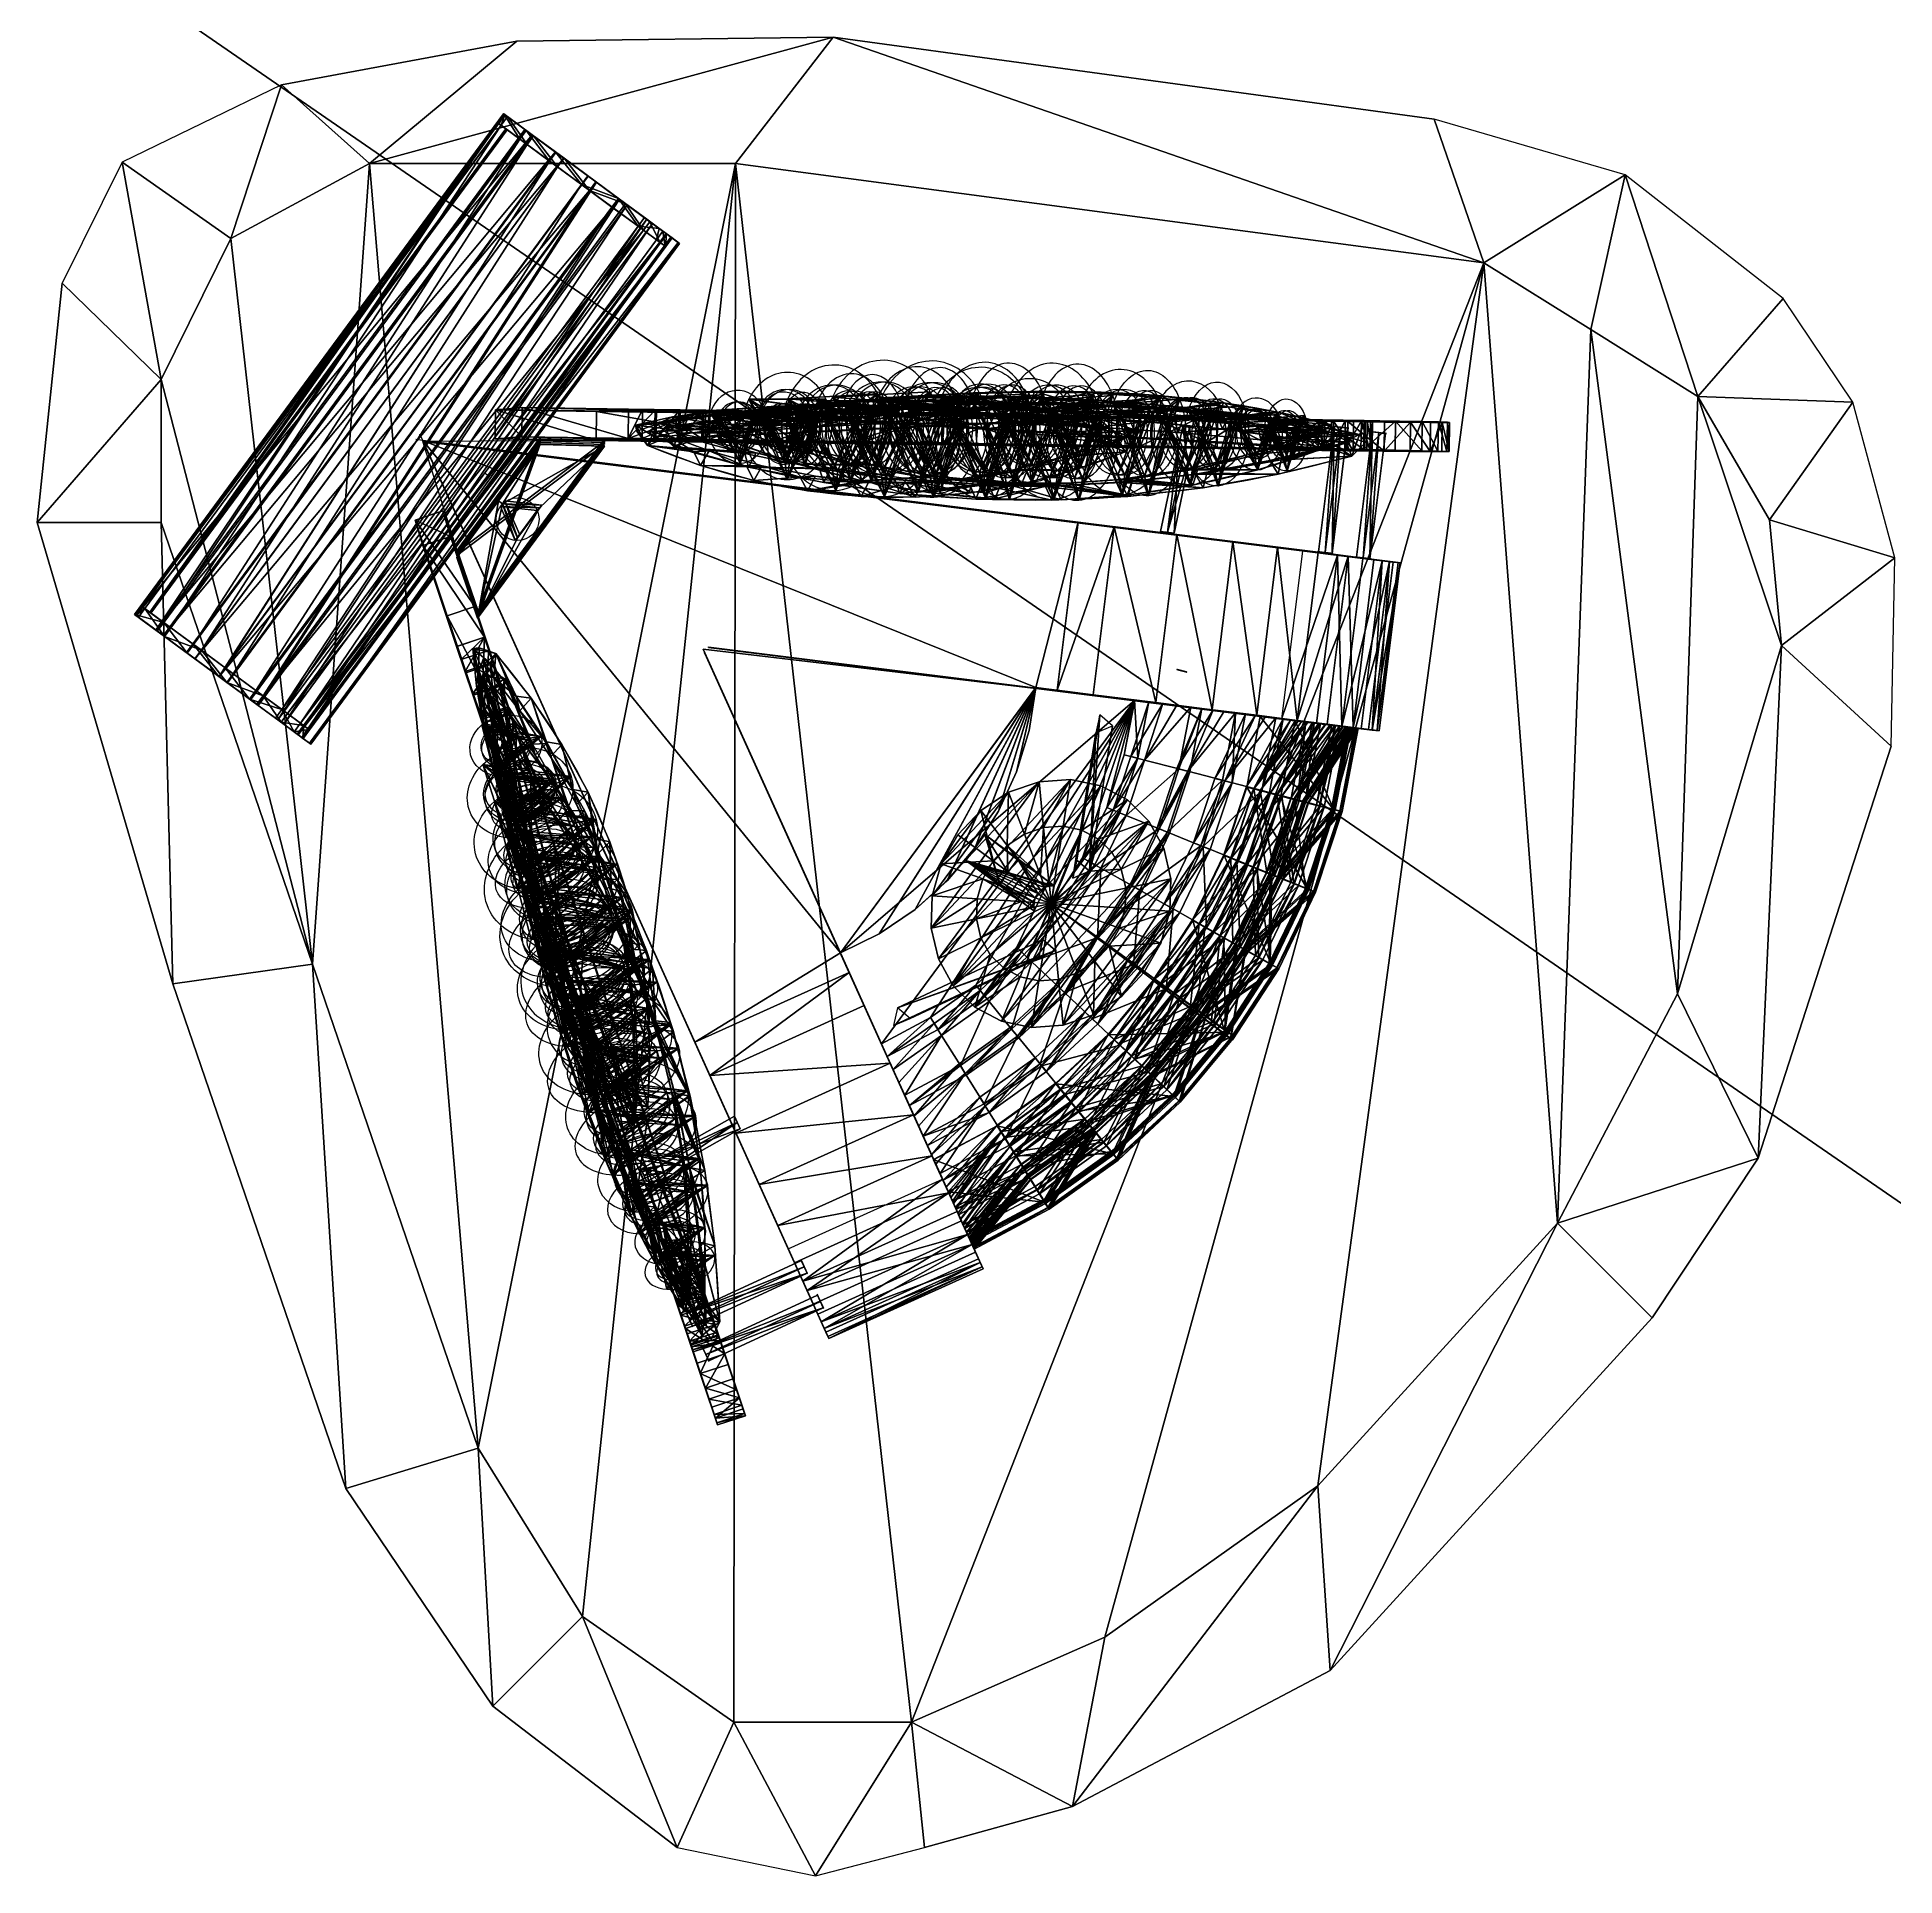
# Model space of a CAD drawing. Header units: inches. Extents: x -9483 to 9461, y -6412 to 6479.
# Drawn here: x -4033 to 2789, y -4403 to 2348 of the extents above; entities that cross this region are included whole.
import ezdxf

# ---------------------------------------------------------------- set-up
doc = ezdxf.new("R2010")
doc.units = ezdxf.units.IN
doc.header["$MEASUREMENT"] = 0
doc.layers.get('0').update_dxf_attribs({"true_color": 0xff5454})
doc.layers.add('Google_Earth_Snapshot', color=7, linetype='Continuous', true_color=0x664400)

# ---------------------------------------------------------------- blocks, each defined once
blk = doc.blocks.new('Group_1')
blk.add_line((4.6, 0), (6.9, 0, 9.4))
blk.add_polyline3d([(0.5, 0, 11.2), (0.9, 0, 7.4), (0.5, 0, 4.5), (0, 0, 1.6)])
blk = doc.blocks.new('2D_Man_Backpack')
at = {"color": 42, "true_color": 0xb8860b}
blk.add_line((-6.9, 0, 49.4), (-4.5, 0, 55.2), dxfattribs=at)
for p, q in [((-4.9, 0, 53), (-5.7, 0, 48.8)), ((-4.5, 0, 55.2), (-4.9, 0, 53)), ((-4.5, 0, 55.4), (-4.5, 0, 55.2)), ((0.9, 0, 39.4), (1.8, 0, 39.3)), ((1.8, 0, 64.6), (2, 0, 65.7)), ((2.1, 0, 63.3), (2.2, 0, 64.2)), ((4.6, 0, 31.7), (3.4, 0, 29.3)), ((3.4, 0, 29.3), (5, 0, 25.7)), ((5.4, 0, 35.3), (4.6, 0, 31.7)), ((5.6, 0, 38.6), (4.9, 0, 38.2)), ((5.5, 0, 59), (6, 0, 58.4)), ((5.9, 0, 55.5), (5.6, 0, 56.6)), ((10.1, 0, 69.1), (10.3, 0, 68.9)), ((12.2, 0, 10.1), (10.2, 0, 13.4))]:
    blk.add_line(p, q)
at = {"color": 18, "true_color": 0x000000}
blk.add_polyline3d([(-18.8, 0, 3.5), (-19, 0, 3), (-18.9, 0, 2.7), (-17.5, 0, 1.9), (-16.1, 0, 1.2), (-15.2, 0, 1.2), (-14.1, 0, 0.7), (-13.5, 0, 0.2), (-12.5, 0, -0.1), (-7.4, 0, -0.1), (-7.1, 0, 0), (-6.8, 0, 0.3), (-7, 0, 0.5), (-6.9, 0, 0.9), (-6.9, 0, 1.3), (-7.2, 0, 1.5), (-9.6, 0, 1.8), (-10.3, 0, 2.2)], dxfattribs=at)
for points in [[(-18.5, 0, 4.1), (-18.6, 0, 3.5), (-18.8, 0, 3.5)], [(-18.2, 0, 4.9), (-18.5, 0, 4.1)], [(-17.9, 0, 5.6), (-18, 0, 5.7), (-18.3, 0, 5.1), (-18.2, 0, 4.9)], [(-18.2, 0, 4.9), (-17.8, 0, 4.4), (-14.5, 0, 2.5), (-13.2, 0, 2.2), (-10.3, 0, 2.2)], [(-17.9, 0, 5.6), (-15.9, 0, 8.3), (-10.2, 0, 17.5), (-9.3, 0, 18.9), (-8.3, 0, 19.7), (-7.5, 0, 20.7), (-5.8, 0, 23.9), (-5.4, 0, 27.7), (-5, 0, 31.1), (-5.2, 0, 34.4), (-5.2, 0, 34.6)], [(-17.9, 0, 5.6), (-17.5, 0, 4.9), (-15.6, 0, 3.8), (-14.7, 0, 3.4)], [(1.5, 0, 36.7), (1, 0, 34.5), (-0.3, 0, 30.2), (-3.7, 0, 21.1), (-5.4, 0, 18.7), (-7.3, 0, 16.9), (-11.3, 0, 8.8), (-14.7, 0, 3.4)], [(-14.7, 0, 3.4), (-13, 0, 2.7), (-10.3, 0, 2.8)], [(-6.9, 0, 49.4), (-7.3, 0, 49.6), (-8.3, 0, 49.6), (-9.5, 0, 48.6), (-12.8, 0, 44.7), (-13, 0, 43.8), (-12.6, 0, 42.8), (-12.4, 0, 42.5)], [(-12.4, 0, 42.5), (-12.6, 0, 40.7), (-12.5, 0, 40.1), (-11.3, 0, 38.2), (-9.1, 0, 35.9), (-7.4, 0, 34.6), (-5.7, 0, 34.1), (-5.2, 0, 34.6)], [(-12.4, 0, 42.5), (-12, 0, 41.8), (-10.7, 0, 40.9), (-8.4, 0, 40.1), (-5.7, 0, 40.5), (-4.5, 0, 41), (-3.5, 0, 41.8), (-2.6, 0, 42.6), (-2, 0, 43.1)], [(1, 0, 24.4), (0.1, 0, 22.6), (-1.6, 0, 18.8), (-2.5, 0, 16.9), (-3.6, 0, 16.1), (-4.8, 0, 15.6), (-5.5, 0, 13.5), (-8.1, 0, 8.2), (-10.3, 0, 2.8)], [(-10.3, 0, 2.2), (-10, 0, 2.2), (-10.1, 0, 2.9), (-10.3, 0, 2.8)], [(-6.2, 0, 49), (-6.9, 0, 49.4)], [(-5.7, 0, 48.8), (-6.2, 0, 49)], [(-6.2, 0, 49), (-4.9, 0, 53)], [(-2.6, 0, 47.3), (-3.3, 0, 47.6), (-4.1, 0, 47.9), (-5.7, 0, 48.8)], [(-5.2, 0, 34.6), (-4.8, 0, 35.1), (-3.9, 0, 36), (-2.6, 0, 37.1)], [(0.3, 0, 61.5), (-0.9, 0, 60.8), (-3.2, 0, 58.3), (-4.5, 0, 55.4)], [(-2.6, 0, 47.3), (-2.8, 0, 45.9), (-2.6, 0, 44.2), (-2, 0, 43.1)], [(1.7, 0, 37.8), (0.9, 0, 37.6), (-1.2, 0, 37.3), (-2.6, 0, 37.1)], [(-2.6, 0, 37.1), (-2.2, 0, 37.4), (-1, 0, 38.7), (-0.5, 0, 39.6)], [(-2, 0, 43.1), (-1.4, 0, 42)], [(-1.4, 0, 42), (-0.5, 0, 39.6)], [(-0.5, 0, 39.6), (-0.1, 0, 38.7), (1.4, 0, 38.8)], [(0.3, 0, 61.5), (2.3, 0, 61.5), (3.6, 0, 60.9), (5.5, 0, 59)], [(2.1, 0, 63.3), (0.7, 0, 63.5), (0.3, 0, 61.5)], [(0.9, 0, 39.4), (1.4, 0, 38.8)], [(3.4, 0, 29.3), (1, 0, 24.4)], [(1, 0, 24.4), (2.7, 0, 21.9), (4.8, 0, 13.2), (5.5, 0, 10.4), (6.5, 0, 6), (7.9, 0, 3.2), (7.8, 0, 2.8)], [(1.4, 0, 38.8), (1.9, 0, 38.2), (2.5, 0, 37.6)], [(1.5, 0, 36.7), (2.3, 0, 36.4)], [(2.5, 0, 37.6), (1.7, 0, 37.8)], [(1.8, 0, 39.3), (3.1, 0, 40.4), (4, 0, 41.9)], [(4.2, 0, 39.6), (3.3, 0, 39.3), (1.8, 0, 39.3)], [(1.8, 0, 64.6), (2.2, 0, 64.2)], [(2.5, 0, 43.9), (2, 0, 45.8)], [(2, 0, 45.8), (2.6, 0, 46.2), (5.6, 0, 56.6)], [(2, 0, 65.7), (2.5, 0, 67.9), (3.2, 0, 69.3), (4.4, 0, 70.4), (5, 0, 70.7)], [(2.2, 0, 64.2), (2.3, 0, 64.1), (3.3, 0, 63.8), (4.3, 0, 63.5), (5.4, 0, 62.9), (5.9, 0, 63), (6.6, 0, 63.7), (7.6, 0, 64.4), (7.9, 0, 64.6)], [(2.5, 0, 37.6), (2.5, 0, 37), (2.3, 0, 36.4)], [(2.3, 0, 36.4), (3.2, 0, 36.1), (4.3, 0, 35.9), (4.7, 0, 35.8), (5, 0, 35.9), (5.2, 0, 36.2)], [(4, 0, 41.9), (2.5, 0, 43.9)], [(4, 0, 41.9), (4.2, 0, 40.9), (4.2, 0, 39.6)], [(4.9, 0, 38.2), (4.6, 0, 39), (4.2, 0, 39.6)], [(5, 0, 37.1), (4.9, 0, 38.2)], [(5.6, 0, 38.6), (5.7, 0, 38.3), (5.3, 0, 37.7), (5, 0, 37.1)], [(5, 0, 70.7), (6.8, 0, 70.9), (9.1, 0, 70.4)], [(5.2, 0, 36.2), (5, 0, 37.1)], [(12.4, 0, 2.5), (9.9, 0, 7.1), (7.8, 0, 12.1), (6.8, 0, 19.4), (5, 0, 25.7)], [(5.6, 0, 56.6), (5.1, 0, 58.5), (5.5, 0, 59)], [(5.4, 0, 35.3), (5.2, 0, 36.2)], [(5.6, 0, 38.6), (5.9, 0, 41.3), (5.9, 0, 55.5)], [(6, 0, 58.4), (6.4, 0, 60.7)], [(6.4, 0, 60.7), (7.2, 0, 60.9), (8, 0, 61.3), (8.6, 0, 62.1), (9.3, 0, 63.4), (9.7, 0, 64.3), (9.7, 0, 64.8), (10, 0, 65.2), (10.2, 0, 65.8)], [(7.8, 0, 2.8), (7.6, 0, 2.8), (7.7, 0, 1.2), (8.1, 0, 1.3)], [(12.4, 0, 2.5), (11.8, 0, 2.5), (7.8, 0, 2.8)], [(8.9, 0, 65.4), (9, 0, 66), (8.6, 0, 66.2), (8.2, 0, 65.8), (8, 0, 65.3), (7.9, 0, 64.6)], [(8, 0, 63.8), (7.9, 0, 64.6)], [(8, 0, 63.8), (8.2, 0, 63.5), (8.4, 0, 63.7)], [(8.1, 0, 1.3), (8.3, 0, 0.5), (8.1, 0, 0.3), (8.2, 0, -0.1)], [(8.1, 0, 1.3), (8.5, 0, 1.3), (12.5, 0, 2), (15.8, 0, 3.2), (16.2, 0, 3.5)], [(8.2, 0, -0.1), (10.9, 0, -0.1), (12.7, 0, 0.3), (14.2, 0, 0.5), (17, 0, 1.5), (18.9, 0, 2.4), (19.1, 0, 2.8), (18.8, 0, 3.1), (18.7, 0, 3.7), (18.4, 0, 4), (17.1, 0, 3.6), (16.2, 0, 3.5)], [(8.8, 0, 70.2), (10.1, 0, 69.6), (10.5, 0, 69.1)], [(8.9, 0, 65.4), (8.9, 0, 64.8), (8.9, 0, 64.5), (9.2, 0, 64.4)], [(9.2, 0, 64.4), (9.6, 0, 65.3), (9.8, 0, 65.8), (10.2, 0, 65.8)], [(10.5, 0, 69.1), (10.1, 0, 69.1)], [(10.2, 0, 65.8), (10.5, 0, 66.2), (10.5, 0, 67.2), (10.8, 0, 66.9)], [(10.8, 0, 66.9), (10.9, 0, 67.8), (10.3, 0, 68.9)], [(15.6, 0, 4.1), (15, 0, 5.5), (12.2, 0, 10.1)], [(15.6, 0, 4.1), (12.4, 0, 2.5)], [(16.2, 0, 3.5), (15.8, 0, 4.5), (15.6, 0, 4.1)], [(9.1, 0, 70.4), (8.8, 0, 70.2)]]:
    blk.add_polyline3d(points)
at = {"color": 7, "true_color": 0xf5f5f5}
for points in [[(-1.4, 0, 42), (-0.9, 0, 41.3), (0.1, 0, 39.5), (0.9, 0, 39.4)], [(2.5, 0, 43.9), (3.5, 0, 45.7), (5.1, 0, 52), (5.9, 0, 55.5)]]:
    blk.add_polyline3d(points, dxfattribs=at)
at = {"color": 169, "true_color": 0x242f42}
for points in [[(1.7, 0, 37.8), (1.5, 0, 36.7)], [(5.4, 0, 35.3), (5.5, 0, 33.8), (5.6, 0, 32), (6.2, 0, 30.7), (7.5, 0, 27.3), (10.1, 0, 20), (10.6, 0, 17.5), (11.4, 0, 13.8), (12.2, 0, 10.1)]]:
    blk.add_polyline3d(points, dxfattribs=at)
at = {"color": 250, "true_color": 0x232323}
blk.add_polyline3d([(6.4, 0, 60.7), (5.2, 0, 61.7), (3.5, 0, 62.7), (2.1, 0, 63.3)], dxfattribs=at)
blk.add_blockref('Group_1', (-2.6, 0, 45.8))
at = {"color": 7, "true_color": 0xf5f5f5}
mesh = blk.add_polyface(dxfattribs=at)
corners = [(-7.4, 0, -0.1), (-13.5, 0, 0.2), (-12.5, 0, -0.1), (-7.1, 0), (-6.8, 0, 0.3), (-14.1, 0, 0.7), (-7, 0, 0.5), (-6.9, 0, 0.9), (-15.2, 0, 1.2), (-6.9, 0, 1.3), (-17.5, 0, 1.9), (-16.1, 0, 1.2), (-7.2, 0, 1.5), (-9.6, 0, 1.8), (-10.3, 0, 2.2), (-13.2, 0, 2.2), (-18.9, 0, 2.7), (-14.5, 0, 2.5), (-17.8, 0, 4.4), (-19, 0, 3), (-18.6, 0, 3.5), (-18.8, 0, 3.5), (-18.5, 0, 4.1), (-18.2, 0, 4.9)]
mesh.append_faces([[corners[k] for k in face] for face in [(0, 1, 2), (8, 10, 11), (19, 20, 21), (22, 18, 23)]], dxfattribs={"vtx0": -1, "color": 7})
mesh.append_faces([[corners[k] for k in face] for face in [(1, 4, 5), (5, 7, 8), (10, 15, 16), (16, 18, 19), (20, 18, 22)]], dxfattribs={"vtx0": -1, "vtx1": -1, "color": 7})
mesh.append_faces([[corners[k] for k in face] for face in [(10, 8, 9), (19, 18, 20)]], dxfattribs={"vtx0": -1, "vtx1": -1, "vtx2": -1, "color": 7})
mesh.append_faces([[corners[k] for k in face] for face in [(1, 0, 3), (1, 3, 4), (5, 4, 6), (5, 6, 7), (8, 7, 9), (10, 9, 12), (10, 12, 13), (10, 13, 14), (10, 14, 15), (16, 15, 17), (16, 17, 18)]], dxfattribs={"vtx0": -1, "vtx2": -1, "color": 7})
mesh = blk.add_polyface(dxfattribs=at)
corners = [(-10.1, 0, 2.9), (-10.3, 0, 2.2), (-10, 0, 2.2), (-10.3, 0, 2.8), (-13.2, 0, 2.2), (-14.5, 0, 2.5), (-13, 0, 2.7), (-17.8, 0, 4.4), (-14.7, 0, 3.4), (-15.6, 0, 3.8), (-17.5, 0, 4.9), (-18.2, 0, 4.9), (-18.3, 0, 5.1), (-17.9, 0, 5.6), (-18, 0, 5.7)]
mesh.append_faces([[corners[k] for k in face] for face in [(0, 1, 2), (12, 13, 14)]], dxfattribs={"vtx0": -1, "color": 7})
mesh.append_faces([[corners[k] for k in face] for face in [(1, 3, 4), (4, 3, 5), (7, 10, 11), (11, 10, 12)]], dxfattribs={"vtx0": -1, "vtx1": -1, "color": 7})
mesh.append_faces([[corners[k] for k in face] for face in [(1, 0, 3), (5, 3, 6), (6, 7, 5), (7, 6, 8), (7, 8, 9), (7, 9, 10), (12, 10, 13)]], dxfattribs={"vtx0": -1, "vtx2": -1, "color": 7})
mesh = blk.add_polyface(dxfattribs=at)
corners = [(-11.3, 0, 8.8), (-15.6, 0, 3.8), (-14.7, 0, 3.4), (-17.5, 0, 4.9), (-17.9, 0, 5.6), (-15.9, 0, 8.3), (-10.2, 0, 17.5), (-7.3, 0, 16.9), (-5.4, 0, 18.7), (-9.3, 0, 18.9), (-3.7, 0, 21.1), (-8.3, 0, 19.7), (-7.5, 0, 20.7), (-5.8, 0, 23.9), (-0.3, 0, 30.2), (-5.4, 0, 27.7), (-5, 0, 31.1), (1, 0, 34.5), (-5.2, 0, 34.4), (-5.2, 0, 34.6), (1.5, 0, 36.7), (-4.8, 0, 35.1), (-3.9, 0, 36), (-2.6, 0, 37.1), (-1.2, 0, 37.3), (0.9, 0, 37.6), (1.7, 0, 37.8)]
mesh.append_faces([[corners[k] for k in face] for face in [(0, 1, 2), (25, 20, 26)]], dxfattribs={"vtx0": -1, "color": 7})
mesh.append_faces([[corners[k] for k in face] for face in [(1, 0, 3), (3, 0, 4), (4, 0, 5), (5, 0, 6), (6, 8, 9), (9, 10, 11), (11, 10, 12), (12, 10, 13), (13, 14, 15), (15, 14, 16), (16, 17, 18), (18, 17, 19), (19, 20, 21), (21, 20, 22), (22, 20, 23), (23, 20, 24), (24, 20, 25)]], dxfattribs={"vtx0": -1, "vtx1": -1, "color": 7})
mesh.append_faces([[corners[k] for k in face] for face in [(6, 0, 7), (6, 7, 8), (9, 8, 10), (13, 10, 14), (16, 14, 17), (19, 17, 20)]], dxfattribs={"vtx0": -1, "vtx2": -1, "color": 7})
mesh = blk.add_polyface(dxfattribs=at)
corners = [(5.4, 0, 35.3), (5, 0, 35.9), (4.7, 0, 35.8), (5.2, 0, 36.2), (-10.3, 0, 2.8), (-14.7, 0, 3.4), (-13, 0, 2.7), (-8.1, 0, 8.2), (-11.3, 0, 8.8), (-5.5, 0, 13.5), (-7.3, 0, 16.9), (-4.8, 0, 15.6), (-3.6, 0, 16.1), (-2.5, 0, 16.9), (-1.6, 0, 18.8), (-5.4, 0, 18.7), (-3.7, 0, 21.1), (0.1, 0, 22.6), (-0.3, 0, 30.2), (1, 0, 24.4), (3.4, 0, 29.3), (4.6, 0, 31.7), (1, 0, 34.5), (2.3, 0, 36.4), (1.5, 0, 36.7), (3.2, 0, 36.1), (4.3, 0, 35.9)]
mesh.append_faces([[corners[k] for k in face] for face in [(1, 0, 3), (4, 5, 6), (22, 23, 24)]], dxfattribs={"vtx0": -1, "color": 7})
mesh.append_faces([[corners[k] for k in face] for face in [(5, 7, 8), (8, 9, 10), (10, 14, 15), (15, 14, 16), (16, 17, 18), (18, 21, 22), (23, 0, 25), (25, 0, 26), (26, 0, 2)]], dxfattribs={"vtx0": -1, "vtx1": -1, "color": 7})
mesh.append_faces([[corners[k] for k in face] for face in [(22, 0, 23)]], dxfattribs={"vtx0": -1, "vtx1": -1, "vtx2": -1, "color": 7})
mesh.append_faces([[corners[k] for k in face] for face in [(0, 1, 2), (5, 4, 7), (8, 7, 9), (10, 9, 11), (10, 11, 12), (10, 12, 13), (10, 13, 14), (16, 14, 17), (18, 17, 19), (18, 19, 20), (18, 20, 21), (22, 21, 0)]], dxfattribs={"vtx0": -1, "vtx2": -1, "color": 7})
mesh = blk.add_polyface(dxfattribs=at)
corners = [(-5.7, 0, 40.5), (-10.7, 0, 40.9), (-8.4, 0, 40.1), (-4.5, 0, 41), (-12, 0, 41.8), (-3.5, 0, 41.8), (-12.4, 0, 42.5), (-2.6, 0, 42.6), (-12.6, 0, 42.8), (-2, 0, 43.1), (-13, 0, 43.8), (-2.6, 0, 44.2), (-12.8, 0, 44.7), (-2.8, 0, 45.9), (-9.5, 0, 48.6), (-2.6, 0, 47.3), (-3.3, 0, 47.6), (-4.1, 0, 47.9), (-5.7, 0, 48.8), (-8.3, 0, 49.6), (-6.2, 0, 49), (-6.9, 0, 49.4), (-7.3, 0, 49.6)]
mesh.append_faces([[corners[k] for k in face] for face in [(0, 1, 2), (19, 21, 22)]], dxfattribs={"vtx0": -1, "color": 7})
mesh.append_faces([[corners[k] for k in face] for face in [(1, 3, 4), (4, 5, 6), (6, 7, 8), (8, 9, 10), (10, 11, 12), (12, 13, 14), (14, 18, 19)]], dxfattribs={"vtx0": -1, "vtx1": -1, "color": 7})
mesh.append_faces([[corners[k] for k in face] for face in [(1, 0, 3), (4, 3, 5), (6, 5, 7), (8, 7, 9), (10, 9, 11), (12, 11, 13), (14, 13, 15), (14, 15, 16), (14, 16, 17), (14, 17, 18), (19, 18, 20), (19, 20, 21)]], dxfattribs={"vtx0": -1, "vtx2": -1, "color": 7})
mesh = blk.add_polyface(dxfattribs=at)
corners = [(-5.2, 0, 34.6), (-7.4, 0, 34.6), (-5.7, 0, 34.1), (-9.1, 0, 35.9), (-4.8, 0, 35.1), (-3.9, 0, 36), (-11.3, 0, 38.2), (-2.6, 0, 37.1), (-2.2, 0, 37.4), (-1, 0, 38.7), (-12.5, 0, 40.1), (-0.5, 0, 39.6), (-8.4, 0, 40.1), (-5.7, 0, 40.5), (-1.4, 0, 42), (-4.5, 0, 41), (-3.5, 0, 41.8), (-2.6, 0, 42.6), (-2, 0, 43.1), (-12.6, 0, 40.7), (-10.7, 0, 40.9), (-12, 0, 41.8), (-12.4, 0, 42.5)]
mesh.append_faces([[corners[k] for k in face] for face in [(0, 1, 2), (17, 14, 18), (19, 21, 22)]], dxfattribs={"vtx0": -1, "color": 7})
mesh.append_faces([[corners[k] for k in face] for face in [(1, 0, 3), (3, 5, 6), (6, 9, 10), (12, 11, 13), (13, 14, 15), (15, 14, 16), (16, 14, 17)]], dxfattribs={"vtx0": -1, "vtx1": -1, "color": 7})
mesh.append_faces([[corners[k] for k in face] for face in [(10, 11, 12)]], dxfattribs={"vtx0": -1, "vtx1": -1, "vtx2": -1, "color": 7})
mesh.append_faces([[corners[k] for k in face] for face in [(3, 0, 4), (3, 4, 5), (6, 5, 7), (6, 7, 8), (6, 8, 9), (10, 9, 11), (13, 11, 14), (12, 19, 10), (19, 12, 20), (19, 20, 21)]], dxfattribs={"vtx0": -1, "vtx2": -1, "color": 7})
mesh = blk.add_polyface(dxfattribs=at)
corners = [(-4.9, 0, 53), (-6.9, 0, 49.4), (-6.2, 0, 49), (-4.5, 0, 55.2)]
mesh.append_faces([[corners[k] for k in face] for face in [(0, 1, 2), (1, 0, 3)]], dxfattribs={"vtx0": -1, "color": 7})
mesh = blk.add_polyface(dxfattribs=at)
corners = [(3.1, 0, 40.4), (0.9, 0, 39.4), (1.8, 0, 39.3), (0.1, 0, 39.5), (-0.9, 0, 41.3), (4, 0, 41.9), (-1.4, 0, 42), (2.5, 0, 43.9), (-2, 0, 43.1), (-2.6, 0, 44.2), (2, 0, 45.8), (-2.8, 0, 45.9), (2.6, 0, 46.2), (-2.6, 0, 47.3), (5.6, 0, 56.6), (-3.3, 0, 47.6), (-4.1, 0, 47.9), (-5.7, 0, 48.8), (-4.9, 0, 53), (-4.5, 0, 55.2), (-4.5, 0, 55.4), (-3.2, 0, 58.3), (5.1, 0, 58.5), (-0.9, 0, 60.8), (5.5, 0, 59), (3.6, 0, 60.9), (0.3, 0, 61.5), (2.3, 0, 61.5)]
mesh.append_faces([[corners[k] for k in face] for face in [(0, 1, 2), (26, 25, 27)]], dxfattribs={"vtx0": -1, "color": 7})
mesh.append_faces([[corners[k] for k in face] for face in [(1, 0, 3), (3, 0, 4), (4, 5, 6), (6, 7, 8), (8, 7, 9), (9, 10, 11), (11, 12, 13), (13, 14, 15), (15, 14, 16), (16, 14, 17), (17, 14, 18), (18, 14, 19), (19, 14, 20), (20, 14, 21), (21, 22, 23), (23, 25, 26)]], dxfattribs={"vtx0": -1, "vtx1": -1, "color": 7})
mesh.append_faces([[corners[k] for k in face] for face in [(4, 0, 5), (6, 5, 7), (9, 7, 10), (11, 10, 12), (13, 12, 14), (21, 14, 22), (23, 22, 24), (23, 24, 25)]], dxfattribs={"vtx0": -1, "vtx2": -1, "color": 7})
mesh = blk.add_polyface(dxfattribs=at)
corners = [(1.9, 0, 38.2), (1.7, 0, 37.8), (2.5, 0, 37.6), (1.4, 0, 38.8), (-0.1, 0, 38.7), (-1.2, 0, 37.3), (-2.2, 0, 37.4), (-2.6, 0, 37.1), (0.9, 0, 37.6), (-1, 0, 38.7), (-0.5, 0, 39.6)]
mesh.append_faces([[corners[k] for k in face] for face in [(0, 1, 2), (5, 6, 7), (9, 4, 10)]], dxfattribs={"vtx0": -1, "color": 7})
mesh.append_faces([[corners[k] for k in face] for face in [(6, 8, 9)]], dxfattribs={"vtx0": -1, "vtx1": -1, "color": 7})
mesh.append_faces([[corners[k] for k in face] for face in [(9, 1, 0), (9, 0, 4)]], dxfattribs={"vtx0": -1, "vtx1": -1, "vtx2": -1, "color": 7})
mesh.append_faces([[corners[k] for k in face] for face in [(6, 5, 8), (9, 8, 1)]], dxfattribs={"vtx0": -1, "vtx2": -1, "color": 7})
mesh.append_faces([[corners[k] for k in face] for face in [(3, 4, 0)]], dxfattribs={"vtx1": -1, "color": 7})
mesh = blk.add_polyface(dxfattribs=at)
corners = [(1.4, 0, 38.8), (-0.5, 0, 39.6), (-0.1, 0, 38.7), (0.1, 0, 39.5), (0.9, 0, 39.4), (-0.9, 0, 41.3), (-1.4, 0, 42)]
mesh.append_faces([[corners[k] for k in face] for face in [(0, 1, 2), (3, 0, 4), (1, 5, 6)]], dxfattribs={"vtx0": -1, "color": 7})
mesh.append_faces([[corners[k] for k in face] for face in [(1, 0, 3)]], dxfattribs={"vtx0": -1, "vtx1": -1, "vtx2": -1, "color": 7})
mesh.append_faces([[corners[k] for k in face] for face in [(1, 3, 5)]], dxfattribs={"vtx0": -1, "vtx2": -1, "color": 7})
mesh = blk.add_polyface(dxfattribs=at)
corners = [(6.4, 0, 60.7), (5.5, 0, 59), (6, 0, 58.4), (3.6, 0, 60.9), (5.2, 0, 61.7), (2.3, 0, 61.5), (0.3, 0, 61.5), (0.7, 0, 63.5), (3.5, 0, 62.7), (2.1, 0, 63.3)]
mesh.append_faces([[corners[k] for k in face] for face in [(0, 1, 2), (7, 8, 9)]], dxfattribs={"vtx0": -1, "color": 7})
mesh.append_faces([[corners[k] for k in face] for face in [(1, 0, 3), (3, 4, 5), (5, 4, 6), (6, 4, 7)]], dxfattribs={"vtx0": -1, "vtx1": -1, "color": 7})
mesh.append_faces([[corners[k] for k in face] for face in [(3, 0, 4), (7, 4, 8)]], dxfattribs={"vtx0": -1, "vtx2": -1, "color": 7})
mesh = blk.add_polyface(dxfattribs=at)
corners = [(4.6, 0, 39), (3.3, 0, 39.3), (1.8, 0, 39.3), (4.2, 0, 39.6), (5, 0, 35.9), (4.3, 0, 35.9), (4.7, 0, 35.8), (3.2, 0, 36.1), (5.2, 0, 36.2), (2.3, 0, 36.4), (5, 0, 37.1), (2.5, 0, 37), (2.5, 0, 37.6), (4.9, 0, 38.2), (1.9, 0, 38.2), (1.4, 0, 38.8), (0.9, 0, 39.4)]
mesh.append_faces([[corners[k] for k in face] for face in [(1, 0, 3), (4, 5, 6), (15, 2, 16)]], dxfattribs={"vtx0": -1, "color": 7})
mesh.append_faces([[corners[k] for k in face] for face in [(5, 4, 7), (7, 8, 9), (9, 10, 11), (11, 10, 12), (12, 13, 14), (14, 0, 15)]], dxfattribs={"vtx0": -1, "vtx1": -1, "color": 7})
mesh.append_faces([[corners[k] for k in face] for face in [(15, 0, 2)]], dxfattribs={"vtx0": -1, "vtx1": -1, "vtx2": -1, "color": 7})
mesh.append_faces([[corners[k] for k in face] for face in [(0, 1, 2), (7, 4, 8), (9, 8, 10), (12, 10, 13), (14, 13, 0)]], dxfattribs={"vtx0": -1, "vtx2": -1, "color": 7})
mesh = blk.add_polyface(dxfattribs=at)
corners = [(9.9, 0, 7.1), (11.8, 0, 2.5), (12.4, 0, 2.5), (7.8, 0, 2.8), (7.9, 0, 3.2), (6.5, 0, 6), (5.5, 0, 10.4), (7.8, 0, 12.1), (4.8, 0, 13.2), (6.8, 0, 19.4), (2.7, 0, 21.9), (5, 0, 25.7), (1, 0, 24.4), (3.4, 0, 29.3)]
mesh.append_faces([[corners[k] for k in face] for face in [(0, 1, 2), (12, 11, 13)]], dxfattribs={"vtx0": -1, "color": 7})
mesh.append_faces([[corners[k] for k in face] for face in [(1, 0, 3), (3, 0, 4), (4, 0, 5), (5, 0, 6), (6, 7, 8), (8, 9, 10), (10, 11, 12)]], dxfattribs={"vtx0": -1, "vtx1": -1, "color": 7})
mesh.append_faces([[corners[k] for k in face] for face in [(6, 0, 7), (8, 7, 9), (10, 9, 11)]], dxfattribs={"vtx0": -1, "vtx2": -1, "color": 7})
mesh = blk.add_polyface(dxfattribs=at)
corners = [(2.5, 0, 37), (1.5, 0, 36.7), (2.3, 0, 36.4), (1.7, 0, 37.8), (2.5, 0, 37.6)]
mesh.append_faces([[corners[k] for k in face] for face in [(0, 1, 2), (3, 0, 4)]], dxfattribs={"vtx0": -1, "color": 7})
mesh.append_faces([[corners[k] for k in face] for face in [(1, 0, 3)]], dxfattribs={"vtx0": -1, "vtx1": -1, "color": 7})
mesh = blk.add_polyface(dxfattribs=at)
corners = [(3.3, 0, 39.3), (3.1, 0, 40.4), (1.8, 0, 39.3), (4.2, 0, 39.6), (4.2, 0, 40.9), (4, 0, 41.9)]
mesh.append_faces([[corners[k] for k in face] for face in [(0, 1, 2), (1, 4, 5)]], dxfattribs={"vtx0": -1, "color": 7})
mesh.append_faces([[corners[k] for k in face] for face in [(1, 0, 3), (1, 3, 4)]], dxfattribs={"vtx0": -1, "vtx2": -1, "color": 7})
mesh = blk.add_polyface(dxfattribs=at)
corners = [(9.6, 0, 65.3), (8.9, 0, 64.5), (9.2, 0, 64.4), (8.9, 0, 64.8), (8.9, 0, 65.4), (9.8, 0, 65.8), (9, 0, 66), (10.2, 0, 65.8), (10.5, 0, 66.2), (8.6, 0, 66.2), (10.9, 0, 67.8), (10.5, 0, 67.2), (10.8, 0, 66.9), (10.1, 0, 69.6), (10.1, 0, 69.1), (10.5, 0, 69.1), (3.2, 0, 69.3), (4.4, 0, 70.4), (8.8, 0, 70.2), (9.1, 0, 70.4), (6.8, 0, 70.9), (5, 0, 70.7), (5.9, 0, 63), (4.3, 0, 63.5), (5.4, 0, 62.9), (6.6, 0, 63.7), (3.3, 0, 63.8), (7.6, 0, 64.4), (2.3, 0, 64.1), (2.2, 0, 64.2), (1.8, 0, 64.6), (7.9, 0, 64.6), (8, 0, 65.3), (2, 0, 65.7), (8.2, 0, 65.8), (2.5, 0, 67.9), (10.3, 0, 68.9)]
mesh.append_faces([[corners[k] for k in face] for face in [(0, 1, 2), (10, 11, 12), (13, 14, 15), (17, 20, 21), (22, 23, 24)]], dxfattribs={"vtx0": -1, "color": 7})
mesh.append_faces([[corners[k] for k in face] for face in [(1, 0, 3), (3, 0, 4), (4, 5, 6), (6, 8, 9), (16, 13, 17), (23, 25, 26), (26, 27, 28), (28, 27, 29), (29, 27, 30), (30, 32, 33), (33, 34, 35), (35, 36, 16)]], dxfattribs={"vtx0": -1, "vtx1": -1, "color": 7})
mesh.append_faces([[corners[k] for k in face] for face in [(14, 13, 16), (35, 9, 8), (35, 11, 10)]], dxfattribs={"vtx0": -1, "vtx1": -1, "vtx2": -1, "color": 7})
mesh.append_faces([[corners[k] for k in face] for face in [(4, 0, 5), (6, 5, 7), (6, 7, 8), (17, 13, 18), (17, 18, 19), (17, 19, 20), (23, 22, 25), (26, 25, 27), (30, 27, 31), (30, 31, 32), (33, 32, 34), (35, 34, 9), (35, 8, 11), (35, 10, 36), (16, 36, 14)]], dxfattribs={"vtx0": -1, "vtx2": -1, "color": 7})
mesh = blk.add_polyface(dxfattribs=at)
corners = [(3.5, 0, 45.7), (2, 0, 45.8), (2.5, 0, 43.9), (2.6, 0, 46.2), (5.1, 0, 52), (5.6, 0, 56.6), (5.9, 0, 55.5)]
mesh.append_faces([[corners[k] for k in face] for face in [(0, 1, 2), (5, 4, 6)]], dxfattribs={"vtx0": -1, "color": 7})
mesh.append_faces([[corners[k] for k in face] for face in [(1, 0, 3), (3, 4, 5)]], dxfattribs={"vtx0": -1, "vtx1": -1, "color": 7})
mesh.append_faces([[corners[k] for k in face] for face in [(3, 0, 4)]], dxfattribs={"vtx0": -1, "vtx2": -1, "color": 7})
mesh = blk.add_polyface(dxfattribs=at)
corners = [(7.6, 0, 64.4), (8.9, 0, 64.5), (7.9, 0, 64.6), (9.2, 0, 64.4), (8.9, 0, 64.8), (8, 0, 65.3), (8.9, 0, 65.4), (8.2, 0, 65.8), (9, 0, 66), (8.6, 0, 66.2), (7.2, 0, 60.9), (5.2, 0, 61.7), (6.4, 0, 60.7), (8, 0, 61.3), (8.6, 0, 62.1), (3.5, 0, 62.7), (9.3, 0, 63.4), (5.4, 0, 62.9), (5.9, 0, 63), (6.6, 0, 63.7), (9.7, 0, 64.3), (9.7, 0, 64.8), (9.6, 0, 65.3), (10, 0, 65.2), (10.2, 0, 65.8), (9.8, 0, 65.8), (2.1, 0, 63.3), (4.3, 0, 63.5), (2.3, 0, 64.1), (2.2, 0, 64.2), (3.3, 0, 63.8)]
mesh.append_faces([[corners[k] for k in face] for face in [(7, 8, 9), (10, 11, 12), (22, 24, 25), (26, 28, 29), (28, 27, 30)]], dxfattribs={"vtx0": -1, "color": 7})
mesh.append_faces([[corners[k] for k in face] for face in [(0, 1, 2), (1, 0, 3), (2, 4, 5), (5, 6, 7), (11, 14, 15), (17, 16, 18), (18, 16, 19), (19, 20, 0), (3, 21, 22)]], dxfattribs={"vtx0": -1, "vtx1": -1, "color": 7})
mesh.append_faces([[corners[k] for k in face] for face in [(15, 16, 17), (0, 20, 3), (26, 27, 28)]], dxfattribs={"vtx0": -1, "vtx1": -1, "vtx2": -1, "color": 7})
mesh.append_faces([[corners[k] for k in face] for face in [(2, 1, 4), (5, 4, 6), (7, 6, 8), (11, 10, 13), (11, 13, 14), (15, 14, 16), (19, 16, 20), (3, 20, 21), (22, 21, 23), (22, 23, 24), (17, 26, 15), (26, 17, 27)]], dxfattribs={"vtx0": -1, "vtx2": -1, "color": 7})
mesh = blk.add_polyface(dxfattribs=at)
corners = [(5.6, 0, 38.6), (4.6, 0, 39), (4.9, 0, 38.2), (5.9, 0, 41.3), (4.2, 0, 39.6), (4.2, 0, 40.9), (4, 0, 41.9), (5.9, 0, 55.5), (5.1, 0, 52), (3.5, 0, 45.7), (2.5, 0, 43.9)]
mesh.append_faces([[corners[k] for k in face] for face in [(0, 1, 2), (6, 9, 10)]], dxfattribs={"vtx0": -1, "color": 7})
mesh.append_faces([[corners[k] for k in face] for face in [(1, 3, 4), (4, 3, 5), (5, 3, 6)]], dxfattribs={"vtx0": -1, "vtx1": -1, "color": 7})
mesh.append_faces([[corners[k] for k in face] for face in [(1, 0, 3), (6, 3, 7), (6, 7, 8), (6, 8, 9)]], dxfattribs={"vtx0": -1, "vtx2": -1, "color": 7})
mesh = blk.add_polyface(dxfattribs=at)
corners = [(15.6, 0, 4.1), (9.9, 0, 7.1), (12.4, 0, 2.5), (15, 0, 5.5), (12.2, 0, 10.1), (7.8, 0, 12.1), (11.4, 0, 13.8), (6.8, 0, 19.4), (10.6, 0, 17.5), (10.1, 0, 20), (5, 0, 25.7), (7.5, 0, 27.3), (3.4, 0, 29.3), (6.2, 0, 30.7), (4.6, 0, 31.7), (5.6, 0, 32), (5.5, 0, 33.8), (5.4, 0, 35.3)]
mesh.append_faces([[corners[k] for k in face] for face in [(0, 1, 2), (14, 16, 17)]], dxfattribs={"vtx0": -1, "color": 7})
mesh.append_faces([[corners[k] for k in face] for face in [(1, 4, 5), (5, 6, 7), (7, 9, 10), (10, 11, 12), (12, 13, 14)]], dxfattribs={"vtx0": -1, "vtx1": -1, "color": 7})
mesh.append_faces([[corners[k] for k in face] for face in [(1, 0, 3), (1, 3, 4), (5, 4, 6), (7, 6, 8), (7, 8, 9), (10, 9, 11), (12, 11, 13), (14, 13, 15), (14, 15, 16)]], dxfattribs={"vtx0": -1, "vtx2": -1, "color": 7})
mesh = blk.add_polyface(dxfattribs=at)
corners = [(5.3, 0, 37.7), (4.9, 0, 38.2), (5, 0, 37.1), (5.7, 0, 38.3), (5.6, 0, 38.6)]
mesh.append_faces([[corners[k] for k in face] for face in [(0, 1, 2), (1, 3, 4)]], dxfattribs={"vtx0": -1, "color": 7})
mesh.append_faces([[corners[k] for k in face] for face in [(1, 0, 3)]], dxfattribs={"vtx0": -1, "vtx2": -1, "color": 7})
mesh = blk.add_polyface(dxfattribs=at)
corners = [(15.8, 0, 3.2), (12.4, 0, 2.5), (12.5, 0, 2), (15.6, 0, 4.1), (16.2, 0, 3.5), (15.8, 0, 4.5), (8.1, 0, 1.3), (7.6, 0, 2.8), (7.7, 0, 1.2), (8.5, 0, 1.3), (11.8, 0, 2.5), (7.8, 0, 2.8)]
mesh.append_faces([[corners[k] for k in face] for face in [(3, 4, 5), (6, 7, 8), (7, 10, 11)]], dxfattribs={"vtx0": -1, "color": 7})
mesh.append_faces([[corners[k] for k in face] for face in [(0, 1, 2), (1, 0, 3), (10, 2, 1)]], dxfattribs={"vtx0": -1, "vtx1": -1, "color": 7})
mesh.append_faces([[corners[k] for k in face] for face in [(7, 2, 10)]], dxfattribs={"vtx0": -1, "vtx1": -1, "vtx2": -1, "color": 7})
mesh.append_faces([[corners[k] for k in face] for face in [(3, 0, 4), (7, 6, 9), (7, 9, 2)]], dxfattribs={"vtx0": -1, "vtx2": -1, "color": 7})
mesh = blk.add_polyface(dxfattribs=at)
corners = [(10.9, 0, -0.1), (8.1, 0, 0.3), (8.2, 0, -0.1), (12.7, 0, 0.3), (8.3, 0, 0.5), (14.2, 0, 0.5), (8.1, 0, 1.3), (17, 0, 1.5), (8.5, 0, 1.3), (12.5, 0, 2), (18.9, 0, 2.4), (15.8, 0, 3.2), (19.1, 0, 2.8), (18.8, 0, 3.1), (18.7, 0, 3.7), (16.2, 0, 3.5), (17.1, 0, 3.6), (18.4, 0, 4)]
mesh.append_faces([[corners[k] for k in face] for face in [(0, 1, 2), (16, 14, 17)]], dxfattribs={"vtx0": -1, "color": 7})
mesh.append_faces([[corners[k] for k in face] for face in [(1, 3, 4), (4, 5, 6), (6, 7, 8), (8, 7, 9), (9, 10, 11), (11, 14, 15), (15, 14, 16)]], dxfattribs={"vtx0": -1, "vtx1": -1, "color": 7})
mesh.append_faces([[corners[k] for k in face] for face in [(1, 0, 3), (4, 3, 5), (6, 5, 7), (9, 7, 10), (11, 10, 12), (11, 12, 13), (11, 13, 14)]], dxfattribs={"vtx0": -1, "vtx2": -1, "color": 7})
blk = doc.blocks.new('Strebe')
for p, q in [((-54.6, 0), (-54.6, -472.4)), ((-27.3, 0, 47.2), (-27.3, -472.4, 47.2)), ((0, 0), (0, -472.4))]:
    blk.add_line(p, q)
at = {"extrusion": (-1.9984e-15, 1, 0)}
blk.add_circle((27.3, 15.7), 31.5, dxfattribs=at)
at = {"extrusion": (-4.71845e-16, 1, 8.17259e-16)}
blk.add_circle((27.3, 15.7, -472.4), 31.5, dxfattribs=at)
mesh = blk.add_polyface()
corners = [(-27.3, 0, 47.2), (0, 0), (-54.6, 0)]
mesh.append_faces([[corners[k] for k in face] for face in [(0, 1, 2)]])
mesh = blk.add_polyface()
corners = [(0, 0), (-54.6, -472.4), (-54.6, 0), (0, -472.4)]
mesh.append_faces([[corners[k] for k in face] for face in [(0, 1, 2), (1, 0, 3)]], dxfattribs={"vtx0": -1})
mesh = blk.add_polyface()
corners = [(-27.3, 0, 47.2), (-54.6, -472.4), (-27.3, -472.4, 47.2), (-54.6, 0)]
mesh.append_faces([[corners[k] for k in face] for face in [(0, 1, 2), (1, 0, 3)]], dxfattribs={"vtx0": -1})
mesh = blk.add_polyface()
corners = [(0, 0), (-27.3, -472.4, 47.2), (0, -472.4), (-27.3, 0, 47.2)]
mesh.append_faces([[corners[k] for k in face] for face in [(0, 1, 2), (1, 0, 3)]], dxfattribs={"vtx0": -1})
mesh = blk.add_polyface()
corners = [(-27.3, -472.4, 47.2), (-54.6, -472.4), (0, -472.4)]
mesh.append_faces([[corners[k] for k in face] for face in [(0, 1, 2)]])
blk = doc.blocks.new('BurjZStrebe3x3-r5d06')
for p, q in [((170.5, 232.3, -15.7), (170.5, 295.3)), ((170.5, 232.3, 15.7), (170.5, 295.3)), ((170.5, 232.3, -15.7), (170.5, 232.3, 15.7)), ((54.6, 31.5, 15.7), (0, 0)), ((0, 0), (54.6, 31.5, -15.7)), ((54.6, 31.5, -15.7), (54.6, 31.5, 15.7)), ((286.4, 31.5, -15.7), (286.4, 31.5, 15.7)), ((286.4, 31.5, 15.7), (341, 0)), ((341, 0), (286.4, 31.5, -15.7))]:
    blk.add_line(p, q)
for centre, radius, start, end in [((170.5, 98.4), 196.9, 90, 210), ((170.5, 98.4), 196.9, 330, 90), ((170.5, 98.4, -15.7), 133.9, 90, 210), ((170.5, 98.4, 15.7), 133.9, 90, 210), ((170.5, 98.4, -15.7), 133.9, 330, 90), ((170.5, 98.4, 15.7), 133.9, 330, 90), ((170.5, 98.4), 196.9, 210, 330), ((170.5, 98.4, -15.7), 133.9, 210, 330), ((170.5, 98.4, 15.7), 133.9, 210, 330)]:
    blk.add_arc(centre, radius, start, end)
mesh = blk.add_polyface()
corners = [(170.5, 295.3), (54.6, 31.5, -15.7), (0, 0), (170.5, 232.3, -15.7)]
mesh.append_faces([[corners[k] for k in face] for face in [(0, 1, 2), (1, 0, 3)]], dxfattribs={"vtx0": -1})
mesh = blk.add_polyface()
corners = [(54.6, 31.5, 15.7), (170.5, 295.3), (0, 0), (170.5, 232.3, 15.7)]
mesh.append_faces([[corners[k] for k in face] for face in [(0, 1, 2), (1, 0, 3)]], dxfattribs={"vtx0": -1})
mesh = blk.add_polyface()
corners = [(170.5, 232.3, 15.7), (341, 0), (170.5, 295.3), (286.4, 31.5, 15.7)]
mesh.append_faces([[corners[k] for k in face] for face in [(0, 1, 2), (1, 0, 3)]], dxfattribs={"vtx0": -1})
mesh = blk.add_polyface()
corners = [(170.5, 295.3), (286.4, 31.5, -15.7), (170.5, 232.3, -15.7), (341, 0)]
mesh.append_faces([[corners[k] for k in face] for face in [(0, 1, 2), (1, 0, 3)]], dxfattribs={"vtx0": -1})
mesh = blk.add_polyface()
corners = [(170.5, 232.3, -15.7), (54.6, 31.5, 15.7), (54.6, 31.5, -15.7), (170.5, 232.3, 15.7)]
mesh.append_faces([[corners[k] for k in face] for face in [(0, 1, 2), (1, 0, 3)]], dxfattribs={"vtx0": -1})
mesh = blk.add_polyface()
corners = [(170.5, 232.3, 15.7), (286.4, 31.5, -15.7), (286.4, 31.5, 15.7), (170.5, 232.3, -15.7)]
mesh.append_faces([[corners[k] for k in face] for face in [(0, 1, 2), (1, 0, 3)]], dxfattribs={"vtx0": -1})
mesh = blk.add_polyface()
corners = [(341, 0), (54.6, 31.5, 15.7), (0, 0), (286.4, 31.5, 15.7)]
mesh.append_faces([[corners[k] for k in face] for face in [(0, 1, 2), (1, 0, 3)]], dxfattribs={"vtx0": -1})
mesh = blk.add_polyface()
corners = [(54.6, 31.5, -15.7), (341, 0), (0, 0), (286.4, 31.5, -15.7)]
mesh.append_faces([[corners[k] for k in face] for face in [(0, 1, 2), (1, 0, 3)]], dxfattribs={"vtx0": -1})
mesh = blk.add_polyface()
corners = [(54.6, 31.5, -15.7), (286.4, 31.5, 15.7), (286.4, 31.5, -15.7), (54.6, 31.5, 15.7)]
mesh.append_faces([[corners[k] for k in face] for face in [(0, 1, 2), (1, 0, 3)]], dxfattribs={"vtx0": -1})
blk = doc.blocks.new('BurjStrebe4')
for p, q in [((250.6, 3281.8, 217), (194.4, 3215.7, 217)), ((250.6, 3281.8, 217), (278.7, 3215.7, 265.7)), ((250.6, 3281.8, 217), (278.7, 3215.7, 168.4)), ((230.9, 3115.5, 183), (194.4, 3215.7, 217)), ((194.4, 3215.7, 217), (278.7, 3215.7, 168.4)), ((278.7, 3215.7, 265.7), (194.4, 3215.7, 217)), ((230.9, 3115.5, 251.1), (278.7, 3215.7, 265.7)), ((250.6, 3203.1, 217), (230.9, 3115.5, 183)), ((230.9, 3115.5, 251.1), (250.6, 3203.1, 217)), ((290, 3115.5, 217), (250.6, 3203.1, 217)), ((278.7, 3215.7, 168.4), (278.7, 3215.7, 265.7)), ((290, 3115.5, 217), (278.7, 3215.7, 168.4)), ((230.9, 3115.5, 183), (173.4, 2859.7, 183)), ((173.4, 2859.7, 251.1), (230.9, 3115.5, 251.1)), ((259.7, 2859.7, 133.2), (230.9, 3115.5, 183)), ((230.9, 3115.5, 251.1), (259.7, 2859.7, 300.9)), ((290, 3115.5, 217), (318.7, 2859.7, 167.3)), ((318.7, 2859.7, 266.8), (290, 3115.5, 217)), ((116.9, 2870.8, 217), (173.4, 2859.7, 251.1)), ((173.4, 2859.7, 183), (116.9, 2870.8, 217)), ((317.5, 2870.8, 101.2), (259.7, 2859.7, 133.2)), ((259.7, 2859.7, 300.9), (317.5, 2870.8, 332.9)), ((318.7, 2859.7, 167.3), (317.5, 2870.8, 101.2)), ((317.5, 2870.8, 332.9), (318.7, 2859.7, 266.8)), ((115.6, 2514.1, 251.1), (173.4, 2859.7, 251.1)), ((173.4, 2859.7, 183), (115.6, 2514.1, 183)), ((173.4, 2859.7, 251.1), (173.4, 2859.7, 183)), ((288.6, 2514.1, 83.1), (259.7, 2859.7, 133.2)), ((259.7, 2859.7, 133.2), (318.7, 2859.7, 167.3)), ((318.7, 2859.7, 266.8), (259.7, 2859.7, 300.9)), ((259.7, 2859.7, 300.9), (288.6, 2514.1, 351)), ((318.7, 2859.7, 167.3), (347.7, 2514.1, 117.2)), ((347.7, 2514.1, 316.9), (318.7, 2859.7, 266.8)), ((58.5, 2522.1, 217), (115.6, 2514.1, 251.1)), ((115.6, 2514.1, 183), (58.5, 2522.1, 217)), ((115.6, 2514.1, 183), (77, 2165.9, 183)), ((77, 2165.9, 251.1), (115.6, 2514.1, 251.1)), ((115.6, 2514.1, 251.1), (115.6, 2514.1, 183)), ((346.7, 2522.1, 50.7), (288.6, 2514.1, 83.1)), ((288.6, 2514.1, 351), (346.7, 2522.1, 383.4)), ((288.6, 2514.1, 351), (307.9, 2165.9, 384.5)), ((347.7, 2514.1, 316.9), (288.6, 2514.1, 351)), ((307.9, 2165.9, 49.6), (288.6, 2514.1, 83.1)), ((288.6, 2514.1, 83.1), (347.7, 2514.1, 117.2)), ((347.7, 2514.1, 117.2), (346.7, 2522.1, 50.7)), ((346.7, 2522.1, 383.4), (347.7, 2514.1, 316.9)), ((367, 2165.9, 350.4), (347.7, 2514.1, 316.9)), ((347.7, 2514.1, 117.2), (367, 2165.9, 83.7)), ((19.5, 2170.7, 217), (77, 2165.9, 251.1)), ((77, 2165.9, 183), (19.5, 2170.7, 217)), ((77, 2165.9, 183), (57.6, 1816.1, 183)), ((57.6, 1816.1, 251.1), (77, 2165.9, 251.1)), ((77, 2165.9, 251.1), (77, 2165.9, 183)), ((307.9, 2165.9, 384.5), (366.2, 2170.7, 417.2)), ((366.2, 2170.7, 16.9), (307.9, 2165.9, 49.6)), ((367, 2165.9, 350.4), (307.9, 2165.9, 384.5)), ((307.9, 2165.9, 384.5), (317.6, 1816.1, 401.2)), ((307.9, 2165.9, 49.6), (367, 2165.9, 83.7)), ((317.6, 1816.1, 32.9), (307.9, 2165.9, 49.6)), ((367, 2165.9, 83.7), (366.2, 2170.7, 16.9)), ((366.2, 2170.7, 417.2), (367, 2165.9, 350.4)), ((367, 2165.9, 83.7), (376.7, 1816.1, 66.9)), ((376.7, 1816.1, 367.1), (367, 2165.9, 350.4)), ((57.6, 1816.1, 183), (0, 1817.7, 217)), ((0, 1817.7, 217), (57.6, 1816.1, 251.1)), ((57.6, 1816.1, 251.1), (57.6, 1816.1, 183)), ((57.6, 1816.1, 183), (57.6, 1465.7, 183)), ((57.6, 1465.7, 251.1), (57.6, 1816.1, 251.1)), ((317.6, 1816.1, 401.2), (375.9, 1817.7, 434.1)), ((375.9, 1817.7), (317.6, 1816.1, 32.9)), ((317.6, 1816.1, 401.2), (317.6, 1465.7, 401.2)), ((317.6, 1816.1, 32.9), (376.7, 1816.1, 66.9)), ((317.6, 1465.7, 32.9), (317.6, 1816.1, 32.9)), ((376.7, 1816.1, 367.1), (317.6, 1816.1, 401.2)), ((376.7, 1816.1, 66.9), (375.9, 1817.7)), ((375.9, 1817.7, 434.1), (376.7, 1816.1, 367.1)), ((376.7, 1816.1, 66.9), (376.7, 1465.7, 66.9)), ((376.7, 1465.7, 367.1), (376.7, 1816.1, 367.1)), ((57.6, 1465.7, 183), (0, 1464.1, 217)), ((0, 1464.1, 217), (57.6, 1465.7, 251.1)), ((57.6, 1465.7, 183), (77, 1115.9, 183)), ((57.6, 1465.7, 251.1), (57.6, 1465.7, 183)), ((77, 1115.9, 251.1), (57.6, 1465.7, 251.1)), ((317.6, 1465.7, 401.2), (307.9, 1115.9, 384.5)), ((307.9, 1115.9, 49.6), (317.6, 1465.7, 32.9)), ((317.6, 1465.7, 401.2), (375.9, 1464.1, 434.1)), ((317.6, 1465.7, 32.9), (376.7, 1465.7, 66.9)), ((375.9, 1464.1), (317.6, 1465.7, 32.9)), ((376.7, 1465.7, 367.1), (317.6, 1465.7, 401.2)), ((376.7, 1465.7, 66.9), (367, 1115.9, 83.7)), ((367, 1115.9, 350.4), (376.7, 1465.7, 367.1)), ((376.7, 1465.7, 66.9), (375.9, 1464.1)), ((375.9, 1464.1, 434.1), (376.7, 1465.7, 367.1)), ((19.5, 1111.1, 217), (77, 1115.9, 251.1)), ((77, 1115.9, 183), (19.5, 1111.1, 217)), ((115.6, 767.7, 251.1), (77, 1115.9, 251.1)), ((77, 1115.9, 183), (115.6, 767.7, 183)), ((77, 1115.9, 251.1), (77, 1115.9, 183)), ((307.9, 1115.9, 384.5), (288.6, 767.7, 351)), ((288.6, 767.7, 83.1), (307.9, 1115.9, 49.6)), ((307.9, 1115.9, 384.5), (366.2, 1111.1, 417.2)), ((307.9, 1115.9, 49.6), (367, 1115.9, 83.7)), ((367, 1115.9, 350.4), (307.9, 1115.9, 384.5)), ((366.2, 1111.1, 16.9), (307.9, 1115.9, 49.6)), ((367, 1115.9, 83.7), (347.7, 767.7, 117.2)), ((347.7, 767.7, 316.9), (367, 1115.9, 350.4)), ((367, 1115.9, 83.7), (366.2, 1111.1, 16.9)), ((366.2, 1111.1, 417.2), (367, 1115.9, 350.4)), ((58.5, 759.7, 217), (115.6, 767.7, 251.1)), ((115.6, 767.7, 183), (58.5, 759.7, 217)), ((115.6, 767.7, 251.1), (115.6, 767.7, 183)), ((115.6, 767.7, 183), (173.4, 422.1, 183)), ((173.4, 422.1, 251.1), (115.6, 767.7, 251.1)), ((259.7, 422.1, 133.2), (288.6, 767.7, 83.1)), ((288.6, 767.7, 351), (259.7, 422.1, 300.9)), ((288.6, 767.7, 351), (346.7, 759.7, 383.4)), ((288.6, 767.7, 83.1), (347.7, 767.7, 117.2)), ((347.7, 767.7, 316.9), (288.6, 767.7, 351)), ((346.7, 759.7, 50.7), (288.6, 767.7, 83.1)), ((347.7, 767.7, 117.2), (318.7, 422.1, 167.3)), ((318.7, 422.1, 266.8), (347.7, 767.7, 316.9)), ((346.7, 759.7, 383.4), (347.7, 767.7, 316.9)), ((347.7, 767.7, 117.2), (346.7, 759.7, 50.7)), ((173.4, 422.1, 183), (116.9, 411, 217)), ((116.9, 411, 217), (173.4, 422.1, 251.1)), ((230.9, 166.3, 183), (173.4, 422.1, 183)), ((230.9, 166.3, 251.1), (173.4, 422.1, 251.1)), ((173.4, 422.1, 251.1), (173.4, 422.1, 183)), ((230.9, 166.3, 251.1), (259.7, 422.1, 300.9)), ((230.9, 166.3, 183), (259.7, 422.1, 133.2)), ((259.7, 422.1, 300.9), (317.5, 411, 332.9)), ((317.5, 411, 101.2), (259.7, 422.1, 133.2)), ((259.7, 422.1, 133.2), (318.7, 422.1, 167.3)), ((318.7, 422.1, 266.8), (259.7, 422.1, 300.9)), ((290, 166.3, 217), (318.7, 422.1, 167.3)), ((290, 166.3, 217), (318.7, 422.1, 266.8)), ((318.7, 422.1, 167.3), (317.5, 411, 101.2)), ((317.5, 411, 332.9), (318.7, 422.1, 266.8)), ((194.4, 66.1, 217), (230.9, 166.3, 183)), ((278.7, 66.1, 265.7), (230.9, 166.3, 251.1)), ((250.6, 78.7, 217), (230.9, 166.3, 251.1)), ((250.6, 78.7, 217), (230.9, 166.3, 183)), ((250.6, 78.7, 217), (290, 166.3, 217)), ((278.7, 66.1, 168.4), (290, 166.3, 217)), ((221.1, 78.7, 200), (250.6, 78.7, 217)), ((250.6, 78.7, 217), (221.1, 78.7, 234.1)), ((250.6, 78.7, 217), (250.6, 78.7, 183)), ((250.6, 78.7, 251.1), (250.6, 78.7, 217)), ((280.2, 78.7, 200), (250.6, 78.7, 217)), ((250.6, 78.7, 217), (280.2, 78.7, 234.1)), ((278.7, 66.1, 168.4), (194.4, 66.1, 217)), ((194.4, 66.1, 217), (250.6, 0, 217)), ((194.4, 66.1, 217), (278.7, 66.1, 265.7)), ((250.6, 0, 217), (278.7, 66.1, 265.7)), ((250.6, 0, 217), (278.7, 66.1, 168.4)), ((278.7, 66.1, 265.7), (278.7, 66.1, 168.4))]:
    blk.add_line(p, q)
blk.add_polyline3d([(278.7, 66.1, 265.7), (317.5, 411, 332.9), (346.7, 759.7, 383.4), (366.2, 1111.1, 417.2), (375.9, 1464.1, 434.1), (375.9, 1817.7, 434.1), (366.2, 2170.7, 417.2), (346.7, 2522.1, 383.4), (317.5, 2870.8, 332.9), (278.7, 3215.7, 265.7)])
at = {"extrusion": (-8.33173e-16, 1.39696e-17, -1)}
blk.add_arc((-6395.2, 1640.9, -217), 6397.6, 345.74997, 14.25003, dxfattribs=at)
at = {"extrusion": (0.866025, 6.82625e-17, 0.5)}
blk.add_arc((1640.9, 6207.2, 325.6), 6397.6, 255.74997, 284.25003, dxfattribs=at)
mesh = blk.add_polyface()
corners = [(278.7, 3215.7, 265.7), (250.6, 3281.8, 217), (194.4, 3215.7, 217)]
mesh.append_faces([[corners[k] for k in face] for face in [(0, 1, 2)]])
mesh = blk.add_polyface()
corners = [(278.7, 3215.7, 168.4), (194.4, 3215.7, 217), (250.6, 3281.8, 217)]
mesh.append_faces([[corners[k] for k in face] for face in [(0, 1, 2)]])
mesh = blk.add_polyface()
corners = [(250.6, 3281.8, 217), (278.7, 3215.7, 265.7), (278.7, 3215.7, 168.4)]
mesh.append_faces([[corners[k] for k in face] for face in [(0, 1, 2)]])
mesh = blk.add_polyface()
corners = [(194.4, 3215.7, 217), (173.4, 2859.7, 183), (116.9, 2870.8, 217), (230.9, 3115.5, 183)]
mesh.append_faces([[corners[k] for k in face] for face in [(0, 1, 2), (1, 0, 3)]], dxfattribs={"vtx0": -1})
mesh = blk.add_polyface()
corners = [(173.4, 2859.7, 251.1), (194.4, 3215.7, 217), (116.9, 2870.8, 217), (230.9, 3115.5, 251.1), (278.7, 3215.7, 265.7)]
mesh.append_faces([[corners[k] for k in face] for face in [(0, 1, 2), (1, 3, 4)]], dxfattribs={"vtx0": -1})
mesh.append_faces([[corners[k] for k in face] for face in [(1, 0, 3)]], dxfattribs={"vtx0": -1, "vtx2": -1})
mesh = blk.add_polyface()
corners = [(230.9, 3115.5, 183), (173.4, 2859.7, 251.1), (173.4, 2859.7, 183), (230.9, 3115.5, 251.1), (250.6, 3203.1, 217)]
mesh.append_faces([[corners[k] for k in face] for face in [(0, 1, 2), (3, 0, 4)]], dxfattribs={"vtx0": -1})
mesh.append_faces([[corners[k] for k in face] for face in [(1, 0, 3)]], dxfattribs={"vtx0": -1, "vtx1": -1})
mesh = blk.add_polyface()
corners = [(278.7, 3215.7, 168.4), (230.9, 3115.5, 183), (194.4, 3215.7, 217), (259.7, 2859.7, 133.2), (317.5, 2870.8, 101.2)]
mesh.append_faces([[corners[k] for k in face] for face in [(0, 1, 2), (3, 0, 4)]], dxfattribs={"vtx0": -1})
mesh.append_faces([[corners[k] for k in face] for face in [(1, 0, 3)]], dxfattribs={"vtx0": -1, "vtx1": -1})
mesh = blk.add_polyface()
corners = [(259.7, 2859.7, 300.9), (278.7, 3215.7, 265.7), (230.9, 3115.5, 251.1), (317.5, 2870.8, 332.9)]
mesh.append_faces([[corners[k] for k in face] for face in [(0, 1, 2), (1, 0, 3)]], dxfattribs={"vtx0": -1})
mesh = blk.add_polyface()
corners = [(259.7, 2859.7, 133.2), (250.6, 3203.1, 217), (230.9, 3115.5, 183), (290, 3115.5, 217), (318.7, 2859.7, 167.3)]
mesh.append_faces([[corners[k] for k in face] for face in [(0, 1, 2), (3, 0, 4)]], dxfattribs={"vtx0": -1})
mesh.append_faces([[corners[k] for k in face] for face in [(1, 0, 3)]], dxfattribs={"vtx0": -1, "vtx1": -1})
mesh = blk.add_polyface()
corners = [(250.6, 3203.1, 217), (259.7, 2859.7, 300.9), (230.9, 3115.5, 251.1), (290, 3115.5, 217), (318.7, 2859.7, 266.8)]
mesh.append_faces([[corners[k] for k in face] for face in [(0, 1, 2), (1, 3, 4)]], dxfattribs={"vtx0": -1})
mesh.append_faces([[corners[k] for k in face] for face in [(1, 0, 3)]], dxfattribs={"vtx0": -1, "vtx2": -1})
mesh = blk.add_polyface()
corners = [(317.5, 2870.8, 101.2), (290, 3115.5, 217), (318.7, 2859.7, 167.3), (278.7, 3215.7, 168.4)]
mesh.append_faces([[corners[k] for k in face] for face in [(0, 1, 2), (1, 0, 3)]], dxfattribs={"vtx0": -1})
mesh = blk.add_polyface()
corners = [(290, 3115.5, 217), (317.5, 2870.8, 332.9), (318.7, 2859.7, 266.8), (278.7, 3215.7, 265.7), (278.7, 3215.7, 168.4)]
mesh.append_faces([[corners[k] for k in face] for face in [(0, 1, 2), (3, 0, 4)]], dxfattribs={"vtx0": -1})
mesh.append_faces([[corners[k] for k in face] for face in [(1, 0, 3)]], dxfattribs={"vtx0": -1, "vtx1": -1})
mesh = blk.add_polyface()
corners = [(115.6, 2514.1, 251.1), (116.9, 2870.8, 217), (58.5, 2522.1, 217), (173.4, 2859.7, 251.1)]
mesh.append_faces([[corners[k] for k in face] for face in [(0, 1, 2), (1, 0, 3)]], dxfattribs={"vtx0": -1})
mesh = blk.add_polyface()
corners = [(116.9, 2870.8, 217), (115.6, 2514.1, 183), (58.5, 2522.1, 217), (173.4, 2859.7, 183)]
mesh.append_faces([[corners[k] for k in face] for face in [(0, 1, 2), (1, 0, 3)]], dxfattribs={"vtx0": -1})
mesh = blk.add_polyface()
corners = [(317.5, 2870.8, 101.2), (288.6, 2514.1, 83.1), (259.7, 2859.7, 133.2), (346.7, 2522.1, 50.7)]
mesh.append_faces([[corners[k] for k in face] for face in [(0, 1, 2), (1, 0, 3)]], dxfattribs={"vtx0": -1})
mesh = blk.add_polyface()
corners = [(288.6, 2514.1, 351), (317.5, 2870.8, 332.9), (259.7, 2859.7, 300.9), (346.7, 2522.1, 383.4)]
mesh.append_faces([[corners[k] for k in face] for face in [(0, 1, 2), (1, 0, 3)]], dxfattribs={"vtx0": -1})
mesh = blk.add_polyface()
corners = [(346.7, 2522.1, 50.7), (318.7, 2859.7, 167.3), (347.7, 2514.1, 117.2), (317.5, 2870.8, 101.2)]
mesh.append_faces([[corners[k] for k in face] for face in [(0, 1, 2), (1, 0, 3)]], dxfattribs={"vtx0": -1})
mesh = blk.add_polyface()
corners = [(318.7, 2859.7, 266.8), (346.7, 2522.1, 383.4), (347.7, 2514.1, 316.9), (317.5, 2870.8, 332.9)]
mesh.append_faces([[corners[k] for k in face] for face in [(0, 1, 2), (1, 0, 3)]], dxfattribs={"vtx0": -1})
mesh = blk.add_polyface()
corners = [(173.4, 2859.7, 183), (115.6, 2514.1, 251.1), (115.6, 2514.1, 183), (173.4, 2859.7, 251.1)]
mesh.append_faces([[corners[k] for k in face] for face in [(0, 1, 2), (1, 0, 3)]], dxfattribs={"vtx0": -1})
mesh = blk.add_polyface()
corners = [(318.7, 2859.7, 266.8), (288.6, 2514.1, 351), (259.7, 2859.7, 300.9), (347.7, 2514.1, 316.9)]
mesh.append_faces([[corners[k] for k in face] for face in [(0, 1, 2), (1, 0, 3)]], dxfattribs={"vtx0": -1})
mesh = blk.add_polyface()
corners = [(288.6, 2514.1, 83.1), (318.7, 2859.7, 167.3), (259.7, 2859.7, 133.2), (347.7, 2514.1, 117.2)]
mesh.append_faces([[corners[k] for k in face] for face in [(0, 1, 2), (1, 0, 3)]], dxfattribs={"vtx0": -1})
mesh = blk.add_polyface()
corners = [(58.5, 2522.1, 217), (77, 2165.9, 183), (19.5, 2170.7, 217), (115.6, 2514.1, 183)]
mesh.append_faces([[corners[k] for k in face] for face in [(0, 1, 2), (1, 0, 3)]], dxfattribs={"vtx0": -1})
mesh = blk.add_polyface()
corners = [(77, 2165.9, 251.1), (58.5, 2522.1, 217), (19.5, 2170.7, 217), (115.6, 2514.1, 251.1)]
mesh.append_faces([[corners[k] for k in face] for face in [(0, 1, 2), (1, 0, 3)]], dxfattribs={"vtx0": -1})
mesh = blk.add_polyface()
corners = [(115.6, 2514.1, 183), (77, 2165.9, 251.1), (77, 2165.9, 183), (115.6, 2514.1, 251.1)]
mesh.append_faces([[corners[k] for k in face] for face in [(0, 1, 2), (1, 0, 3)]], dxfattribs={"vtx0": -1})
mesh = blk.add_polyface()
corners = [(346.7, 2522.1, 50.7), (307.9, 2165.9, 49.6), (288.6, 2514.1, 83.1), (366.2, 2170.7, 16.9)]
mesh.append_faces([[corners[k] for k in face] for face in [(0, 1, 2), (1, 0, 3)]], dxfattribs={"vtx0": -1})
mesh = blk.add_polyface()
corners = [(307.9, 2165.9, 384.5), (346.7, 2522.1, 383.4), (288.6, 2514.1, 351), (366.2, 2170.7, 417.2)]
mesh.append_faces([[corners[k] for k in face] for face in [(0, 1, 2), (1, 0, 3)]], dxfattribs={"vtx0": -1})
mesh = blk.add_polyface()
corners = [(347.7, 2514.1, 316.9), (307.9, 2165.9, 384.5), (288.6, 2514.1, 351), (367, 2165.9, 350.4)]
mesh.append_faces([[corners[k] for k in face] for face in [(0, 1, 2), (1, 0, 3)]], dxfattribs={"vtx0": -1})
mesh = blk.add_polyface()
corners = [(307.9, 2165.9, 49.6), (347.7, 2514.1, 117.2), (288.6, 2514.1, 83.1), (367, 2165.9, 83.7)]
mesh.append_faces([[corners[k] for k in face] for face in [(0, 1, 2), (1, 0, 3)]], dxfattribs={"vtx0": -1})
mesh = blk.add_polyface()
corners = [(366.2, 2170.7, 16.9), (347.7, 2514.1, 117.2), (367, 2165.9, 83.7), (346.7, 2522.1, 50.7)]
mesh.append_faces([[corners[k] for k in face] for face in [(0, 1, 2), (1, 0, 3)]], dxfattribs={"vtx0": -1})
mesh = blk.add_polyface()
corners = [(347.7, 2514.1, 316.9), (366.2, 2170.7, 417.2), (367, 2165.9, 350.4), (346.7, 2522.1, 383.4)]
mesh.append_faces([[corners[k] for k in face] for face in [(0, 1, 2), (1, 0, 3)]], dxfattribs={"vtx0": -1})
mesh = blk.add_polyface()
corners = [(19.5, 2170.7, 217), (57.6, 1816.1, 183), (0, 1817.7, 217), (77, 2165.9, 183)]
mesh.append_faces([[corners[k] for k in face] for face in [(0, 1, 2), (1, 0, 3)]], dxfattribs={"vtx0": -1})
mesh = blk.add_polyface()
corners = [(57.6, 1816.1, 251.1), (19.5, 2170.7, 217), (0, 1817.7, 217), (77, 2165.9, 251.1)]
mesh.append_faces([[corners[k] for k in face] for face in [(0, 1, 2), (1, 0, 3)]], dxfattribs={"vtx0": -1})
mesh = blk.add_polyface()
corners = [(77, 2165.9, 183), (57.6, 1816.1, 251.1), (57.6, 1816.1, 183), (77, 2165.9, 251.1)]
mesh.append_faces([[corners[k] for k in face] for face in [(0, 1, 2), (1, 0, 3)]], dxfattribs={"vtx0": -1})
mesh = blk.add_polyface()
corners = [(317.6, 1816.1, 401.2), (366.2, 2170.7, 417.2), (307.9, 2165.9, 384.5), (375.9, 1817.7, 434.1)]
mesh.append_faces([[corners[k] for k in face] for face in [(0, 1, 2), (1, 0, 3)]], dxfattribs={"vtx0": -1})
mesh = blk.add_polyface()
corners = [(366.2, 2170.7, 16.9), (317.6, 1816.1, 32.9), (307.9, 2165.9, 49.6), (375.9, 1817.7)]
mesh.append_faces([[corners[k] for k in face] for face in [(0, 1, 2), (1, 0, 3)]], dxfattribs={"vtx0": -1})
mesh = blk.add_polyface()
corners = [(317.6, 1816.1, 32.9), (367, 2165.9, 83.7), (307.9, 2165.9, 49.6), (376.7, 1816.1, 66.9)]
mesh.append_faces([[corners[k] for k in face] for face in [(0, 1, 2), (1, 0, 3)]], dxfattribs={"vtx0": -1})
mesh = blk.add_polyface()
corners = [(367, 2165.9, 350.4), (317.6, 1816.1, 401.2), (307.9, 2165.9, 384.5), (376.7, 1816.1, 367.1)]
mesh.append_faces([[corners[k] for k in face] for face in [(0, 1, 2), (1, 0, 3)]], dxfattribs={"vtx0": -1})
mesh = blk.add_polyface()
corners = [(375.9, 1817.7), (367, 2165.9, 83.7), (376.7, 1816.1, 66.9), (366.2, 2170.7, 16.9)]
mesh.append_faces([[corners[k] for k in face] for face in [(0, 1, 2), (1, 0, 3)]], dxfattribs={"vtx0": -1})
mesh = blk.add_polyface()
corners = [(367, 2165.9, 350.4), (375.9, 1817.7, 434.1), (376.7, 1816.1, 367.1), (366.2, 2170.7, 417.2)]
mesh.append_faces([[corners[k] for k in face] for face in [(0, 1, 2), (1, 0, 3)]], dxfattribs={"vtx0": -1})
mesh = blk.add_polyface()
corners = [(57.6, 1465.7, 251.1), (0, 1817.7, 217), (0, 1464.1, 217), (57.6, 1816.1, 251.1)]
mesh.append_faces([[corners[k] for k in face] for face in [(0, 1, 2), (1, 0, 3)]], dxfattribs={"vtx0": -1})
mesh = blk.add_polyface()
corners = [(57.6, 1816.1, 183), (0, 1464.1, 217), (0, 1817.7, 217), (57.6, 1465.7, 183)]
mesh.append_faces([[corners[k] for k in face] for face in [(0, 1, 2), (1, 0, 3)]], dxfattribs={"vtx0": -1})
mesh = blk.add_polyface()
corners = [(57.6, 1816.1, 183), (57.6, 1465.7, 251.1), (57.6, 1465.7, 183), (57.6, 1816.1, 251.1)]
mesh.append_faces([[corners[k] for k in face] for face in [(0, 1, 2), (1, 0, 3)]], dxfattribs={"vtx0": -1})
mesh = blk.add_polyface()
corners = [(375.9, 1817.7), (317.6, 1465.7, 32.9), (317.6, 1816.1, 32.9), (375.9, 1464.1)]
mesh.append_faces([[corners[k] for k in face] for face in [(0, 1, 2), (1, 0, 3)]], dxfattribs={"vtx0": -1})
mesh = blk.add_polyface()
corners = [(375.9, 1464.1, 434.1), (317.6, 1816.1, 401.2), (317.6, 1465.7, 401.2), (375.9, 1817.7, 434.1)]
mesh.append_faces([[corners[k] for k in face] for face in [(0, 1, 2), (1, 0, 3)]], dxfattribs={"vtx0": -1})
mesh = blk.add_polyface()
corners = [(376.7, 1465.7, 66.9), (317.6, 1816.1, 32.9), (317.6, 1465.7, 32.9), (376.7, 1816.1, 66.9)]
mesh.append_faces([[corners[k] for k in face] for face in [(0, 1, 2), (1, 0, 3)]], dxfattribs={"vtx0": -1})
mesh = blk.add_polyface()
corners = [(376.7, 1816.1, 367.1), (317.6, 1465.7, 401.2), (317.6, 1816.1, 401.2), (376.7, 1465.7, 367.1)]
mesh.append_faces([[corners[k] for k in face] for face in [(0, 1, 2), (1, 0, 3)]], dxfattribs={"vtx0": -1})
mesh = blk.add_polyface()
corners = [(375.9, 1817.7), (376.7, 1465.7, 66.9), (375.9, 1464.1), (376.7, 1816.1, 66.9)]
mesh.append_faces([[corners[k] for k in face] for face in [(0, 1, 2), (1, 0, 3)]], dxfattribs={"vtx0": -1})
mesh = blk.add_polyface()
corners = [(376.7, 1465.7, 367.1), (375.9, 1817.7, 434.1), (375.9, 1464.1, 434.1), (376.7, 1816.1, 367.1)]
mesh.append_faces([[corners[k] for k in face] for face in [(0, 1, 2), (1, 0, 3)]], dxfattribs={"vtx0": -1})
mesh = blk.add_polyface()
corners = [(57.6, 1465.7, 183), (19.5, 1111.1, 217), (0, 1464.1, 217), (77, 1115.9, 183)]
mesh.append_faces([[corners[k] for k in face] for face in [(0, 1, 2), (1, 0, 3)]], dxfattribs={"vtx0": -1})
mesh = blk.add_polyface()
corners = [(19.5, 1111.1, 217), (57.6, 1465.7, 251.1), (0, 1464.1, 217), (77, 1115.9, 251.1)]
mesh.append_faces([[corners[k] for k in face] for face in [(0, 1, 2), (1, 0, 3)]], dxfattribs={"vtx0": -1})
mesh = blk.add_polyface()
corners = [(57.6, 1465.7, 183), (77, 1115.9, 251.1), (77, 1115.9, 183), (57.6, 1465.7, 251.1)]
mesh.append_faces([[corners[k] for k in face] for face in [(0, 1, 2), (1, 0, 3)]], dxfattribs={"vtx0": -1})
mesh = blk.add_polyface()
corners = [(366.2, 1111.1, 417.2), (317.6, 1465.7, 401.2), (307.9, 1115.9, 384.5), (375.9, 1464.1, 434.1)]
mesh.append_faces([[corners[k] for k in face] for face in [(0, 1, 2), (1, 0, 3)]], dxfattribs={"vtx0": -1})
mesh = blk.add_polyface()
corners = [(317.6, 1465.7, 401.2), (367, 1115.9, 350.4), (307.9, 1115.9, 384.5), (376.7, 1465.7, 367.1)]
mesh.append_faces([[corners[k] for k in face] for face in [(0, 1, 2), (1, 0, 3)]], dxfattribs={"vtx0": -1})
mesh = blk.add_polyface()
corners = [(367, 1115.9, 83.7), (317.6, 1465.7, 32.9), (307.9, 1115.9, 49.6), (376.7, 1465.7, 66.9)]
mesh.append_faces([[corners[k] for k in face] for face in [(0, 1, 2), (1, 0, 3)]], dxfattribs={"vtx0": -1})
mesh = blk.add_polyface()
corners = [(317.6, 1465.7, 32.9), (366.2, 1111.1, 16.9), (307.9, 1115.9, 49.6), (375.9, 1464.1)]
mesh.append_faces([[corners[k] for k in face] for face in [(0, 1, 2), (1, 0, 3)]], dxfattribs={"vtx0": -1})
mesh = blk.add_polyface()
corners = [(375.9, 1464.1), (367, 1115.9, 83.7), (366.2, 1111.1, 16.9), (376.7, 1465.7, 66.9)]
mesh.append_faces([[corners[k] for k in face] for face in [(0, 1, 2), (1, 0, 3)]], dxfattribs={"vtx0": -1})
mesh = blk.add_polyface()
corners = [(367, 1115.9, 350.4), (375.9, 1464.1, 434.1), (366.2, 1111.1, 417.2), (376.7, 1465.7, 367.1)]
mesh.append_faces([[corners[k] for k in face] for face in [(0, 1, 2), (1, 0, 3)]], dxfattribs={"vtx0": -1})
mesh = blk.add_polyface()
corners = [(58.5, 759.7, 217), (77, 1115.9, 251.1), (19.5, 1111.1, 217), (115.6, 767.7, 251.1)]
mesh.append_faces([[corners[k] for k in face] for face in [(0, 1, 2), (1, 0, 3)]], dxfattribs={"vtx0": -1})
mesh = blk.add_polyface()
corners = [(77, 1115.9, 183), (58.5, 759.7, 217), (19.5, 1111.1, 217), (115.6, 767.7, 183)]
mesh.append_faces([[corners[k] for k in face] for face in [(0, 1, 2), (1, 0, 3)]], dxfattribs={"vtx0": -1})
mesh = blk.add_polyface()
corners = [(77, 1115.9, 183), (115.6, 767.7, 251.1), (115.6, 767.7, 183), (77, 1115.9, 251.1)]
mesh.append_faces([[corners[k] for k in face] for face in [(0, 1, 2), (1, 0, 3)]], dxfattribs={"vtx0": -1})
mesh = blk.add_polyface()
corners = [(347.7, 767.7, 117.2), (307.9, 1115.9, 49.6), (288.6, 767.7, 83.1), (367, 1115.9, 83.7)]
mesh.append_faces([[corners[k] for k in face] for face in [(0, 1, 2), (1, 0, 3)]], dxfattribs={"vtx0": -1})
mesh = blk.add_polyface()
corners = [(307.9, 1115.9, 49.6), (346.7, 759.7, 50.7), (288.6, 767.7, 83.1), (366.2, 1111.1, 16.9)]
mesh.append_faces([[corners[k] for k in face] for face in [(0, 1, 2), (1, 0, 3)]], dxfattribs={"vtx0": -1})
mesh = blk.add_polyface()
corners = [(346.7, 759.7, 383.4), (307.9, 1115.9, 384.5), (288.6, 767.7, 351), (366.2, 1111.1, 417.2)]
mesh.append_faces([[corners[k] for k in face] for face in [(0, 1, 2), (1, 0, 3)]], dxfattribs={"vtx0": -1})
mesh = blk.add_polyface()
corners = [(307.9, 1115.9, 384.5), (347.7, 767.7, 316.9), (288.6, 767.7, 351), (367, 1115.9, 350.4)]
mesh.append_faces([[corners[k] for k in face] for face in [(0, 1, 2), (1, 0, 3)]], dxfattribs={"vtx0": -1})
mesh = blk.add_polyface()
corners = [(347.7, 767.7, 316.9), (366.2, 1111.1, 417.2), (346.7, 759.7, 383.4), (367, 1115.9, 350.4)]
mesh.append_faces([[corners[k] for k in face] for face in [(0, 1, 2), (1, 0, 3)]], dxfattribs={"vtx0": -1})
mesh = blk.add_polyface()
corners = [(366.2, 1111.1, 16.9), (347.7, 767.7, 117.2), (346.7, 759.7, 50.7), (367, 1115.9, 83.7)]
mesh.append_faces([[corners[k] for k in face] for face in [(0, 1, 2), (1, 0, 3)]], dxfattribs={"vtx0": -1})
mesh = blk.add_polyface()
corners = [(115.6, 767.7, 183), (116.9, 411, 217), (58.5, 759.7, 217), (173.4, 422.1, 183)]
mesh.append_faces([[corners[k] for k in face] for face in [(0, 1, 2), (1, 0, 3)]], dxfattribs={"vtx0": -1})
mesh = blk.add_polyface()
corners = [(116.9, 411, 217), (115.6, 767.7, 251.1), (58.5, 759.7, 217), (173.4, 422.1, 251.1)]
mesh.append_faces([[corners[k] for k in face] for face in [(0, 1, 2), (1, 0, 3)]], dxfattribs={"vtx0": -1})
mesh = blk.add_polyface()
corners = [(115.6, 767.7, 183), (173.4, 422.1, 251.1), (173.4, 422.1, 183), (115.6, 767.7, 251.1)]
mesh.append_faces([[corners[k] for k in face] for face in [(0, 1, 2), (1, 0, 3)]], dxfattribs={"vtx0": -1})
mesh = blk.add_polyface()
corners = [(318.7, 422.1, 167.3), (288.6, 767.7, 83.1), (259.7, 422.1, 133.2), (347.7, 767.7, 117.2)]
mesh.append_faces([[corners[k] for k in face] for face in [(0, 1, 2), (1, 0, 3)]], dxfattribs={"vtx0": -1})
mesh = blk.add_polyface()
corners = [(288.6, 767.7, 351), (318.7, 422.1, 266.8), (259.7, 422.1, 300.9), (347.7, 767.7, 316.9)]
mesh.append_faces([[corners[k] for k in face] for face in [(0, 1, 2), (1, 0, 3)]], dxfattribs={"vtx0": -1})
mesh = blk.add_polyface()
corners = [(288.6, 767.7, 83.1), (317.5, 411, 101.2), (259.7, 422.1, 133.2), (346.7, 759.7, 50.7)]
mesh.append_faces([[corners[k] for k in face] for face in [(0, 1, 2), (1, 0, 3)]], dxfattribs={"vtx0": -1})
mesh = blk.add_polyface()
corners = [(317.5, 411, 332.9), (288.6, 767.7, 351), (259.7, 422.1, 300.9), (346.7, 759.7, 383.4)]
mesh.append_faces([[corners[k] for k in face] for face in [(0, 1, 2), (1, 0, 3)]], dxfattribs={"vtx0": -1})
mesh = blk.add_polyface()
corners = [(318.7, 422.1, 266.8), (346.7, 759.7, 383.4), (317.5, 411, 332.9), (347.7, 767.7, 316.9)]
mesh.append_faces([[corners[k] for k in face] for face in [(0, 1, 2), (1, 0, 3)]], dxfattribs={"vtx0": -1})
mesh = blk.add_polyface()
corners = [(346.7, 759.7, 50.7), (318.7, 422.1, 167.3), (317.5, 411, 101.2), (347.7, 767.7, 117.2)]
mesh.append_faces([[corners[k] for k in face] for face in [(0, 1, 2), (1, 0, 3)]], dxfattribs={"vtx0": -1})
mesh = blk.add_polyface()
corners = [(173.4, 422.1, 183), (194.4, 66.1, 217), (116.9, 411, 217), (230.9, 166.3, 183)]
mesh.append_faces([[corners[k] for k in face] for face in [(0, 1, 2), (1, 0, 3)]], dxfattribs={"vtx0": -1})
mesh = blk.add_polyface()
corners = [(194.4, 66.1, 217), (173.4, 422.1, 251.1), (116.9, 411, 217), (230.9, 166.3, 251.1), (278.7, 66.1, 265.7)]
mesh.append_faces([[corners[k] for k in face] for face in [(0, 1, 2), (3, 0, 4)]], dxfattribs={"vtx0": -1})
mesh.append_faces([[corners[k] for k in face] for face in [(1, 0, 3)]], dxfattribs={"vtx0": -1, "vtx1": -1})
mesh = blk.add_polyface()
corners = [(230.9, 166.3, 183), (230.9, 166.3, 251.1), (250.6, 78.7, 217), (173.4, 422.1, 251.1), (173.4, 422.1, 183)]
mesh.append_faces([[corners[k] for k in face] for face in [(0, 1, 2), (3, 0, 4)]], dxfattribs={"vtx0": -1})
mesh.append_faces([[corners[k] for k in face] for face in [(1, 0, 3)]], dxfattribs={"vtx0": -1, "vtx1": -1})
mesh = blk.add_polyface()
corners = [(230.9, 166.3, 183), (278.7, 66.1, 168.4), (194.4, 66.1, 217), (259.7, 422.1, 133.2), (317.5, 411, 101.2)]
mesh.append_faces([[corners[k] for k in face] for face in [(0, 1, 2), (1, 3, 4)]], dxfattribs={"vtx0": -1})
mesh.append_faces([[corners[k] for k in face] for face in [(1, 0, 3)]], dxfattribs={"vtx0": -1, "vtx2": -1})
mesh = blk.add_polyface()
corners = [(278.7, 66.1, 265.7), (259.7, 422.1, 300.9), (230.9, 166.3, 251.1), (317.5, 411, 332.9)]
mesh.append_faces([[corners[k] for k in face] for face in [(0, 1, 2), (1, 0, 3)]], dxfattribs={"vtx0": -1})
mesh = blk.add_polyface()
corners = [(259.7, 422.1, 300.9), (250.6, 78.7, 217), (230.9, 166.3, 251.1), (290, 166.3, 217), (318.7, 422.1, 266.8)]
mesh.append_faces([[corners[k] for k in face] for face in [(0, 1, 2), (3, 0, 4)]], dxfattribs={"vtx0": -1})
mesh.append_faces([[corners[k] for k in face] for face in [(1, 0, 3)]], dxfattribs={"vtx0": -1, "vtx1": -1})
mesh = blk.add_polyface()
corners = [(250.6, 78.7, 217), (259.7, 422.1, 133.2), (230.9, 166.3, 183), (290, 166.3, 217), (318.7, 422.1, 167.3)]
mesh.append_faces([[corners[k] for k in face] for face in [(0, 1, 2), (1, 3, 4)]], dxfattribs={"vtx0": -1})
mesh.append_faces([[corners[k] for k in face] for face in [(1, 0, 3)]], dxfattribs={"vtx0": -1, "vtx2": -1})
mesh = blk.add_polyface()
corners = [(290, 166.3, 217), (278.7, 66.1, 265.7), (278.7, 66.1, 168.4), (317.5, 411, 332.9), (318.7, 422.1, 266.8)]
mesh.append_faces([[corners[k] for k in face] for face in [(0, 1, 2), (3, 0, 4)]], dxfattribs={"vtx0": -1})
mesh.append_faces([[corners[k] for k in face] for face in [(1, 0, 3)]], dxfattribs={"vtx0": -1, "vtx1": -1})
mesh = blk.add_polyface()
corners = [(317.5, 411, 101.2), (290, 166.3, 217), (278.7, 66.1, 168.4), (318.7, 422.1, 167.3)]
mesh.append_faces([[corners[k] for k in face] for face in [(0, 1, 2), (1, 0, 3)]], dxfattribs={"vtx0": -1})
mesh = blk.add_polyface()
corners = [(278.7, 66.1, 265.7), (194.4, 66.1, 217), (250.6, 0, 217)]
mesh.append_faces([[corners[k] for k in face] for face in [(0, 1, 2)]])
mesh = blk.add_polyface()
corners = [(278.7, 66.1, 168.4), (250.6, 0, 217), (194.4, 66.1, 217)]
mesh.append_faces([[corners[k] for k in face] for face in [(0, 1, 2)]])
mesh = blk.add_polyface()
corners = [(278.7, 66.1, 265.7), (250.6, 0, 217), (278.7, 66.1, 168.4)]
mesh.append_faces([[corners[k] for k in face] for face in [(0, 1, 2)]])
blk = doc.blocks.new('BurjZStrebe3x3-r5d06_1')
for p, q in [((170.5, 232.3, -15.7), (170.5, 295.3)), ((170.5, 232.3, 15.7), (170.5, 295.3)), ((170.5, 232.3, -15.7), (170.5, 232.3, 15.7)), ((54.6, 31.5, 15.7), (0, 0)), ((0, 0), (54.6, 31.5, -15.7)), ((54.6, 31.5, -15.7), (54.6, 31.5, 15.7)), ((286.4, 31.5, -15.7), (286.4, 31.5, 15.7)), ((286.4, 31.5, 15.7), (341, 0)), ((341, 0), (286.4, 31.5, -15.7))]:
    blk.add_line(p, q)
for centre, radius, start, end in [((170.5, 98.4), 196.9, 90, 210), ((170.5, 98.4), 196.9, 330, 90), ((170.5, 98.4, -15.7), 133.9, 90, 210), ((170.5, 98.4, 15.7), 133.9, 90, 210), ((170.5, 98.4, -15.7), 133.9, 330, 90), ((170.5, 98.4, 15.7), 133.9, 330, 90), ((170.5, 98.4), 196.9, 210, 330), ((170.5, 98.4, -15.7), 133.9, 210, 330), ((170.5, 98.4, 15.7), 133.9, 210, 330)]:
    blk.add_arc(centre, radius, start, end)
mesh = blk.add_polyface()
corners = [(170.5, 295.3), (54.6, 31.5, -15.7), (0, 0), (170.5, 232.3, -15.7)]
mesh.append_faces([[corners[k] for k in face] for face in [(0, 1, 2), (1, 0, 3)]], dxfattribs={"vtx0": -1})
mesh = blk.add_polyface()
corners = [(54.6, 31.5, 15.7), (170.5, 295.3), (0, 0), (170.5, 232.3, 15.7)]
mesh.append_faces([[corners[k] for k in face] for face in [(0, 1, 2), (1, 0, 3)]], dxfattribs={"vtx0": -1})
mesh = blk.add_polyface()
corners = [(170.5, 232.3, 15.7), (341, 0), (170.5, 295.3), (286.4, 31.5, 15.7)]
mesh.append_faces([[corners[k] for k in face] for face in [(0, 1, 2), (1, 0, 3)]], dxfattribs={"vtx0": -1})
mesh = blk.add_polyface()
corners = [(170.5, 295.3), (286.4, 31.5, -15.7), (170.5, 232.3, -15.7), (341, 0)]
mesh.append_faces([[corners[k] for k in face] for face in [(0, 1, 2), (1, 0, 3)]], dxfattribs={"vtx0": -1})
mesh = blk.add_polyface()
corners = [(170.5, 232.3, -15.7), (54.6, 31.5, 15.7), (54.6, 31.5, -15.7), (170.5, 232.3, 15.7)]
mesh.append_faces([[corners[k] for k in face] for face in [(0, 1, 2), (1, 0, 3)]], dxfattribs={"vtx0": -1})
mesh = blk.add_polyface()
corners = [(170.5, 232.3, 15.7), (286.4, 31.5, -15.7), (286.4, 31.5, 15.7), (170.5, 232.3, -15.7)]
mesh.append_faces([[corners[k] for k in face] for face in [(0, 1, 2), (1, 0, 3)]], dxfattribs={"vtx0": -1})
mesh = blk.add_polyface()
corners = [(341, 0), (54.6, 31.5, 15.7), (0, 0), (286.4, 31.5, 15.7)]
mesh.append_faces([[corners[k] for k in face] for face in [(0, 1, 2), (1, 0, 3)]], dxfattribs={"vtx0": -1})
mesh = blk.add_polyface()
corners = [(54.6, 31.5, -15.7), (341, 0), (0, 0), (286.4, 31.5, -15.7)]
mesh.append_faces([[corners[k] for k in face] for face in [(0, 1, 2), (1, 0, 3)]], dxfattribs={"vtx0": -1})
mesh = blk.add_polyface()
corners = [(54.6, 31.5, -15.7), (286.4, 31.5, 15.7), (286.4, 31.5, -15.7), (54.6, 31.5, 15.7)]
mesh.append_faces([[corners[k] for k in face] for face in [(0, 1, 2), (1, 0, 3)]], dxfattribs={"vtx0": -1})
blk = doc.blocks.new('BurjStrebe5')
at = {"rotation": 270}
blk.add_blockref('BurjStrebe4', (0, 250.6, -217), dxfattribs=at)
at = {"extrusion": (-0.999988, -0.004218, 0.002562), "xscale": 1.170000000000002, "yscale": 1.169999999999999, "zscale": 1.17, "rotation": 89.89823738550889}
blk.add_blockref('BurjZStrebe3x3-r5d06', (120.2, -197.3, -1113.8), dxfattribs=at)
at = {"extrusion": (-0.999997, -0.002098, 0.001274), "xscale": 1.270000000000002, "yscale": 1.27, "zscale": 1.27, "rotation": 89.89256390458209}
blk.add_blockref('BurjZStrebe3x3-r5d06', (128.4, -215.2, -1468.4), dxfattribs=at)
at = {"extrusion": (-0.999997, 0.002098, -0.001274), "xscale": 1.269999999999999, "yscale": 1.27, "zscale": 1.269999999999998, "rotation": 89.89256390458203}
blk.add_blockref('BurjZStrebe3x3-r5d06', (121.5, -219.4, -1821.9), dxfattribs=at)
at = {"extrusion": (-0.999997, 0.002089, -0.001268), "xscale": 1.170000000000001, "yscale": 1.169999999999999, "zscale": 1.17, "rotation": 89.88199952599864}
blk.add_blockref('BurjZStrebe3x3-r5d06_1', (111, -202.9, -2173.3), dxfattribs=at)
at = {"extrusion": (-1, 3.04247e-16, -6.10623e-16), "rotation": 87.35087395938218}
blk.add_blockref('BurjZStrebe3x3-r5d06', (95, -183.9, -2522.1), dxfattribs=at)
at = {"extrusion": (-0.999971, -0.00656, 0.003991), "xscale": 0.9700000000000015, "yscale": 0.9700000000000001, "zscale": 0.9699999999999995, "rotation": 89.97935701089294}
blk.add_blockref('BurjZStrebe3x3-r5d06', (101, -163.3, -759.3), dxfattribs=at)
at = {"extrusion": (-0.999579, -0.028762, -0.00386), "xscale": 0.6800000000000013, "yscale": 0.6799999999999996, "zscale": 0.6799999999999994, "rotation": 90.40471926982394}
blk.add_blockref('BurjZStrebe3x3-r5d06', (149.4, -126.9, -2862.2), dxfattribs=at)
at = {"extrusion": (-0.999936, -0.009683, 0.005888), "xscale": 0.6715000000000003, "yscale": 0.6714999999999994, "zscale": 0.6714999999999979, "rotation": 89.95463788795037}
blk.add_blockref('BurjZStrebe3x3-r5d06', (70.8, -113.4, -405.9), dxfattribs=at)
blk = doc.blocks.new('Pfeiler3d')
for p, q in [((-336.3, 110.2, 2299.2), (-362.2, 110.2, 2874)), ((-362.2, 110.2, 2874), (-362.2, 0, 2874)), ((-362.2, 110.2, 2874), (-354.4, 110.2, 3448.8)), ((-354.4, 110.2, 3448.8), (-354.4, 0, 3448.8)), ((-354.4, 110.2, 3448.8), (-322.3, 110.2, 4023.6)), ((-294.7, 110.2, 1724.4), (-336.3, 110.2, 2299.2)), ((-336.3, 110.2, 2299.2), (-336.3, 0, 2299.2)), ((-322.3, 110.2, 4023.6), (-265.1, 110.2, 4598.4)), ((-322.3, 110.2, 4023.6), (-322.3, 0, 4023.6)), ((-294.7, 110.2, 1724.4), (-294.7, 0, 1724.4)), ((-223.5, 110.2, 1149.6), (-294.7, 110.2, 1724.4)), ((-265.1, 110.2, 4598.4), (-169.4, 110.2, 5173.2)), ((-265.1, 110.2, 4598.4), (-265.1, 0, 4598.4)), ((-223.5, 110.2, 1149.6), (-223.5, 0, 1149.6)), ((-130.2, 110.2, 574.8), (-223.5, 110.2, 1149.6)), ((-169.4, 110.2, 5173.2), (-169.4, 0, 5173.2)), ((-169.4, 110.2, 5173.2), (-58, 110.2, 5748)), ((0, 110.2), (-130.2, 110.2, 574.8)), ((-130.2, 110.2, 574.8), (-130.2, 0, 574.8)), ((-88, 110.2, 2874), (-80.1, 110.2, 3448.8)), ((-88, 110.2, 2874), (-88, 0, 2874)), ((-69.3, 110.2, 2458.1), (-88, 110.2, 2874)), ((-80.1, 110.2, 3448.8), (-48.1, 110.2, 4023.6)), ((-80.1, 110.2, 3448.8), (-80.1, 0, 3448.8)), ((-69.3, 110.2, 2458.1), (-69.3, 0, 2458.1)), ((2299.3, 110.2, 2458.1), (-69.3, 110.2, 2458.1)), ((2294.2, 110.2, 2299.2), (-62.1, 110.2, 2299.2)), ((-62.1, 110.2, 2299.2), (-62.1, 0, 2299.2)), ((-20.5, 110.2, 1724.4), (-62.1, 110.2, 2299.2)), ((-58, 110.2, 5748), (-58, 0, 5748)), ((-58, 110.2, 5748), (91.3, 110.2, 6322.8)), ((-48.1, 110.2, 4023.6), (9.1, 110.2, 4598.4)), ((-48.1, 110.2, 4023.6), (-48.1, 0, 4023.6)), ((-20.5, 110.2, 1724.4), (-20.5, 0, 1724.4)), ((50.7, 110.2, 1149.6), (-20.5, 110.2, 1724.4)), ((0, 110.2), (274.2, 110.2)), ((0, 110.2), (0, 0)), ((9.1, 110.2, 4598.4), (9.1, 0, 4598.4)), ((9.1, 110.2, 4598.4), (58, 110.2, 4892)), ((144, 110.2, 574.8), (50.7, 110.2, 1149.6)), ((50.7, 110.2, 1149.6), (50.7, 0, 1149.6)), ((2377.4, 110.2, 4892), (58, 110.2, 4892)), ((58, 110.2, 4892), (58, 0, 4892)), ((82.9, 110.2, 5042.1), (104.8, 110.2, 5173.2)), ((82.9, 110.2, 5042.1), (82.9, 0, 5042.1)), ((2382.2, 110.2, 5042.1), (82.9, 110.2, 5042.1)), ((91.3, 110.2, 6322.8), (256.5, 110.2, 6897.6)), ((91.3, 110.2, 6322.8), (91.3, 0, 6322.8)), ((104.8, 110.2, 5173.2), (216.2, 110.2, 5748)), ((104.8, 110.2, 5173.2), (104.8, 0, 5173.2)), ((144, 110.2, 574.8), (144, 0, 574.8)), ((274.2, 110.2), (144, 110.2, 574.8)), ((216.2, 110.2, 5748), (365.5, 110.2, 6322.8)), ((216.2, 110.2, 5748), (216.2, 0, 5748)), ((256.5, 110.2, 6897.6), (464.1, 110.2, 7472.4)), ((256.5, 110.2, 6897.6), (256.5, 0, 6897.6)), ((274.2, 110.2), (274.2, 0)), ((365.5, 110.2, 6322.8), (365.5, 0, 6322.8)), ((365.5, 110.2, 6322.8), (530.7, 110.2, 6897.6)), ((464.1, 110.2, 7472.4), (696.1, 110.2, 8047.2)), ((464.1, 110.2, 7472.4), (464.1, 0, 7472.4)), ((530.7, 110.2, 6897.6), (738.3, 110.2, 7472.4)), ((530.7, 110.2, 6897.6), (530.7, 0, 6897.6)), ((696.1, 110.2, 8047.2), (841.5, 110.2, 8334.6)), ((696.1, 110.2, 8047.2), (696.1, 0, 8047.2)), ((738.3, 110.2, 7472.4), (738.3, 0, 7472.4)), ((738.3, 110.2, 7472.4), (761.6, 110.2, 7530.2)), ((2462.1, 110.2, 7530.2), (761.6, 110.2, 7530.2)), ((761.6, 110.2, 7530.2), (761.6, 0, 7530.2)), ((822.1, 110.2, 7680.2), (970.3, 110.2, 8047.2)), ((822.1, 110.2, 7680.2), (822.1, 0, 7680.2)), ((2466.9, 110.2, 7680.2), (822.1, 110.2, 7680.2)), ((841.5, 110.2, 8334.6), (1182.6, 110.2, 9009.2)), ((841.5, 110.2, 8334.6), (841.5, 0, 8334.6)), ((970.3, 110.2, 8047.2), (970.3, 0, 8047.2)), ((970.3, 110.2, 8047.2), (1115.7, 110.2, 8334.6)), ((1115.7, 110.2, 8334.6), (1115.7, 0, 8334.6)), ((1115.7, 110.2, 8334.6), (1456.8, 110.2, 9009.2)), ((1182.6, 110.2, 9009.2), (1444.4, 110.2, 9453.6)), ((1182.6, 110.2, 9009.2), (1182.6, 0, 9009.2)), ((1444.4, 110.2, 9453.6), (1764.8, 110.2, 9926)), ((1444.4, 110.2, 9453.6), (1444.4, 0, 9453.6)), ((1456.8, 110.2, 9009.2), (1718.6, 110.2, 9453.6)), ((1456.8, 110.2, 9009.2), (1456.8, 0, 9009.2)), ((1718.6, 110.2, 9453.6), (1718.6, 0, 9453.6)), ((1718.6, 110.2, 9453.6), (2039.1, 110.2, 9926)), ((1764.8, 110.2, 9926), (1764.8, 0, 9926)), ((1764.8, 110.2, 9926), (1996.8, 110.2, 10244.1)), ((1996.8, 110.2, 10244.1), (2237, 110.2, 10546.1)), ((1996.8, 110.2, 10244.1), (1996.8, 0, 10244.1)), ((2039.1, 110.2, 9926), (2039.1, 0, 9926)), ((2039.1, 110.2, 9926), (2271.1, 110.2, 10244.1)), ((2675.2, 110.2), (2041.2, 110.2)), ((2041.2, 110.2), (2041.2, 0)), ((2041.2, 110.2), (2235.3, 110.2, 465.1)), ((2235.3, 110.2, 465.1), (2294.2, 110.2, 2299.2)), ((2235.3, 110.2, 465.1), (2235.3, 0, 465.1)), ((2237, 110.2, 10546.1), (2286.5, 110.2, 10601.6)), ((2237, 110.2, 10546.1), (2237, 0, 10546.1)), ((2271.1, 110.2, 10244.1), (2511.2, 110.2, 10546.1)), ((2271.1, 110.2, 10244.1), (2271.1, 0, 10244.1)), ((2286.5, 110.2, 10601.6), (2286.5, 0, 10601.6)), ((2286.5, 110.2, 10601.6), (2560.7, 110.2, 10908.7)), ((2294.2, 110.2, 2299.2), (2294.2, 0, 2299.2)), ((2299.3, 110.2, 2458.1), (2299.3, 0, 2458.1)), ((2299.3, 110.2, 2458.1), (2377.4, 110.2, 4892)), ((2377.4, 110.2, 4892), (2377.4, 0, 4892)), ((2382.2, 110.2, 5042.1), (2462.1, 110.2, 7530.2)), ((2382.2, 110.2, 5042.1), (2382.2, 0, 5042.1)), ((2462.1, 110.2, 7530.2), (2462.1, 0, 7530.2)), ((2466.9, 110.2, 7680.2), (2466.9, 0, 7680.2)), ((2466.9, 110.2, 7680.2), (2560.7, 110.2, 10601.6)), ((2511.2, 110.2, 10546.1), (2560.7, 110.2, 10601.6)), ((2511.2, 110.2, 10546.1), (2511.2, 0, 10546.1)), ((2560.7, 110.2, 10601.6), (2560.7, 0, 10601.6)), ((2560.7, 110.2, 10908.7), (2939.3, 110.2, 11330.6)), ((2560.7, 110.2, 10908.7), (2560.7, 0, 10908.7)), ((2675.2, 110.2), (2675.2, 0)), ((3035.3, 110.2, 1149.6), (2675.2, 110.2)), ((2939.3, 110.2, 11330.6), (3035.3, 110.2, 1149.6)), ((2939.3, 110.2, 11330.6), (2939.3, 0, 11330.6)), ((3035.3, 110.2, 1149.6), (3035.3, 0, 1149.6)), ((-336.3, 0, 2299.2), (-362.2, 0, 2874)), ((-362.2, 0, 2874), (-354.4, 0, 3448.8)), ((-294.7, 0, 1724.4), (-336.3, 0, 2299.2)), ((-223.5, 0, 1149.6), (-294.7, 0, 1724.4)), ((-130.2, 0, 574.8), (-223.5, 0, 1149.6)), ((0, 0), (-130.2, 0, 574.8)), ((-69.3, 0, 2458.1), (-88, 0, 2874)), ((-88, 0, 2874), (-80.1, 0, 3448.8)), ((-80.1, 0, 3448.8), (-48.1, 0, 4023.6)), ((2299.3, 0, 2458.1), (-69.3, 0, 2458.1)), ((2294.2, 0, 2299.2), (-62.1, 0, 2299.2)), ((-20.5, 0, 1724.4), (-62.1, 0, 2299.2)), ((-48.1, 0, 4023.6), (9.1, 0, 4598.4)), ((50.7, 0, 1149.6), (-20.5, 0, 1724.4)), ((0, 0), (274.2, 0)), ((9.1, 0, 4598.4), (58, 0, 4892)), ((144, 0, 574.8), (50.7, 0, 1149.6)), ((2377.4, 0, 4892), (58, 0, 4892)), ((82.9, 0, 5042.1), (104.8, 0, 5173.2)), ((2382.2, 0, 5042.1), (82.9, 0, 5042.1)), ((274.2, 0), (144, 0, 574.8)), ((738.3, 0, 7472.4), (761.6, 0, 7530.2)), ((2462.1, 0, 7530.2), (761.6, 0, 7530.2)), ((822.1, 0, 7680.2), (970.3, 0, 8047.2)), ((2466.9, 0, 7680.2), (822.1, 0, 7680.2)), ((1182.6, 0, 9009.2), (1444.4, 0, 9453.6)), ((1444.4, 0, 9453.6), (1764.8, 0, 9926)), ((1456.8, 0, 9009.2), (1718.6, 0, 9453.6)), ((1718.6, 0, 9453.6), (2039.1, 0, 9926)), ((1764.8, 0, 9926), (1996.8, 0, 10244.1)), ((1996.8, 0, 10244.1), (2237, 0, 10546.1)), ((2039.1, 0, 9926), (2271.1, 0, 10244.1)), ((2675.2, 0), (2041.2, 0)), ((2041.2, 0), (2235.3, 0, 465.1)), ((2235.3, 0, 465.1), (2294.2, 0, 2299.2)), ((2237, 0, 10546.1), (2286.5, 0, 10601.6)), ((2271.1, 0, 10244.1), (2511.2, 0, 10546.1)), ((2286.5, 0, 10601.6), (2560.7, 0, 10908.7)), ((2299.3, 0, 2458.1), (2377.4, 0, 4892)), ((2382.2, 0, 5042.1), (2462.1, 0, 7530.2)), ((2466.9, 0, 7680.2), (2560.7, 0, 10601.6)), ((2511.2, 0, 10546.1), (2560.7, 0, 10601.6)), ((2560.7, 0, 10908.7), (2939.3, 0, 11330.6)), ((3035.3, 0, 1149.6), (2675.2, 0)), ((2939.3, 0, 11330.6), (3035.3, 0, 1149.6)), ((-354.4, 0, 3448.8), (-322.3, 0, 4023.6)), ((-322.3, 0, 4023.6), (-265.1, 0, 4598.4)), ((-265.1, 0, 4598.4), (-169.4, 0, 5173.2)), ((-169.4, 0, 5173.2), (-58, 0, 5748)), ((-58, 0, 5748), (91.3, 0, 6322.8)), ((91.3, 0, 6322.8), (256.5, 0, 6897.6)), ((104.8, 0, 5173.2), (216.2, 0, 5748)), ((216.2, 0, 5748), (365.5, 0, 6322.8)), ((256.5, 0, 6897.6), (464.1, 0, 7472.4)), ((365.5, 0, 6322.8), (530.7, 0, 6897.6)), ((464.1, 0, 7472.4), (696.1, 0, 8047.2)), ((530.7, 0, 6897.6), (738.3, 0, 7472.4)), ((696.1, 0, 8047.2), (841.5, 0, 8334.6)), ((841.5, 0, 8334.6), (1182.6, 0, 9009.2)), ((970.3, 0, 8047.2), (1115.7, 0, 8334.6)), ((1115.7, 0, 8334.6), (1456.8, 0, 9009.2))]:
    blk.add_line(p, q)
mesh = blk.add_polyface()
corners = [(-362.2, 0, 2874), (-336.3, 110.2, 2299.2), (-336.3, 0, 2299.2), (-362.2, 110.2, 2874)]
mesh.append_faces([[corners[k] for k in face] for face in [(0, 1, 2), (1, 0, 3)]], dxfattribs={"vtx0": -1})
mesh = blk.add_polyface()
corners = [(-354.4, 110.2, 3448.8), (-362.2, 0, 2874), (-354.4, 0, 3448.8), (-362.2, 110.2, 2874)]
mesh.append_faces([[corners[k] for k in face] for face in [(0, 1, 2), (1, 0, 3)]], dxfattribs={"vtx0": -1})
mesh = blk.add_polyface()
corners = [(0, 110.2), (144, 110.2, 574.8), (274.2, 110.2), (-130.2, 110.2, 574.8), (50.7, 110.2, 1149.6), (-223.5, 110.2, 1149.6), (-20.5, 110.2, 1724.4), (-294.7, 110.2, 1724.4), (-62.1, 110.2, 2299.2), (-336.3, 110.2, 2299.2), (2294.2, 110.2, 2299.2), (-69.3, 110.2, 2458.1), (-362.2, 110.2, 2874), (-88, 110.2, 2874), (-80.1, 110.2, 3448.8), (-354.4, 110.2, 3448.8), (-48.1, 110.2, 4023.6), (-322.3, 110.2, 4023.6), (9.1, 110.2, 4598.4), (-265.1, 110.2, 4598.4), (58, 110.2, 4892), (-169.4, 110.2, 5173.2), (82.9, 110.2, 5042.1), (2377.4, 110.2, 4892), (2382.2, 110.2, 5042.1), (104.8, 110.2, 5173.2), (216.2, 110.2, 5748), (-58, 110.2, 5748), (365.5, 110.2, 6322.8), (91.3, 110.2, 6322.8), (256.5, 110.2, 6897.6), (530.7, 110.2, 6897.6), (464.1, 110.2, 7472.4), (738.3, 110.2, 7472.4), (696.1, 110.2, 8047.2), (761.6, 110.2, 7530.2), (822.1, 110.2, 7680.2), (2462.1, 110.2, 7530.2), (970.3, 110.2, 8047.2), (841.5, 110.2, 8334.6), (1115.7, 110.2, 8334.6), (1456.8, 110.2, 9009.2), (1182.6, 110.2, 9009.2), (1718.6, 110.2, 9453.6), (1444.4, 110.2, 9453.6), (2039.1, 110.2, 9926), (1764.8, 110.2, 9926), (1996.8, 110.2, 10244.1), (2271.1, 110.2, 10244.1), (2511.2, 110.2, 10546.1), (2237, 110.2, 10546.1), (2286.5, 110.2, 10601.6), (2560.7, 110.2, 10601.6), (2560.7, 110.2, 10908.7), (2235.3, 110.2, 465.1), (2675.2, 110.2), (2041.2, 110.2), (3035.3, 110.2, 1149.6), (2939.3, 110.2, 11330.6), (2299.3, 110.2, 2458.1), (2466.9, 110.2, 7680.2)]
mesh.append_faces([[corners[k] for k in face] for face in [(0, 1, 2), (54, 55, 56)]], dxfattribs={"vtx0": -1})
mesh.append_faces([[corners[k] for k in face] for face in [(1, 3, 4), (4, 5, 6), (6, 7, 8), (8, 9, 10), (11, 12, 13), (13, 12, 14), (14, 15, 16), (16, 17, 18), (18, 19, 20), (20, 22, 23), (22, 21, 25), (25, 21, 26), (26, 27, 28), (28, 30, 31), (31, 32, 33), (33, 34, 35), (35, 36, 37), (36, 34, 38), (38, 39, 40), (40, 39, 41), (41, 42, 43), (43, 44, 45), (45, 47, 48), (48, 47, 49), (49, 51, 52), (55, 54, 57), (57, 10, 58), (59, 10, 11), (60, 37, 36), (58, 52, 53)]], dxfattribs={"vtx0": -1, "vtx1": -1})
mesh.append_faces([[corners[k] for k in face] for face in [(10, 9, 11), (20, 21, 22), (35, 34, 36), (58, 10, 59), (58, 23, 24), (58, 37, 60)]], dxfattribs={"vtx0": -1, "vtx1": -1, "vtx2": -1})
mesh.append_faces([[corners[k] for k in face] for face in [(1, 0, 3), (4, 3, 5), (6, 5, 7), (8, 7, 9), (11, 9, 12), (14, 12, 15), (16, 15, 17), (18, 17, 19), (20, 19, 21), (23, 22, 24), (26, 21, 27), (28, 27, 29), (28, 29, 30), (31, 30, 32), (33, 32, 34), (38, 34, 39), (41, 39, 42), (43, 42, 44), (45, 44, 46), (45, 46, 47), (49, 47, 50), (49, 50, 51), (52, 51, 53), (57, 54, 10), (58, 59, 23), (58, 24, 37), (58, 60, 52)]], dxfattribs={"vtx0": -1, "vtx2": -1})
mesh = blk.add_polyface()
corners = [(-322.3, 110.2, 4023.6), (-354.4, 0, 3448.8), (-322.3, 0, 4023.6), (-354.4, 110.2, 3448.8)]
mesh.append_faces([[corners[k] for k in face] for face in [(0, 1, 2), (1, 0, 3)]], dxfattribs={"vtx0": -1})
mesh = blk.add_polyface()
corners = [(-336.3, 110.2, 2299.2), (-294.7, 0, 1724.4), (-336.3, 0, 2299.2), (-294.7, 110.2, 1724.4)]
mesh.append_faces([[corners[k] for k in face] for face in [(0, 1, 2), (1, 0, 3)]], dxfattribs={"vtx0": -1})
mesh = blk.add_polyface()
corners = [(-265.1, 110.2, 4598.4), (-322.3, 0, 4023.6), (-265.1, 0, 4598.4), (-322.3, 110.2, 4023.6)]
mesh.append_faces([[corners[k] for k in face] for face in [(0, 1, 2), (1, 0, 3)]], dxfattribs={"vtx0": -1})
mesh = blk.add_polyface()
corners = [(-294.7, 0, 1724.4), (-223.5, 110.2, 1149.6), (-223.5, 0, 1149.6), (-294.7, 110.2, 1724.4)]
mesh.append_faces([[corners[k] for k in face] for face in [(0, 1, 2), (1, 0, 3)]], dxfattribs={"vtx0": -1})
mesh = blk.add_polyface()
corners = [(-169.4, 110.2, 5173.2), (-265.1, 0, 4598.4), (-169.4, 0, 5173.2), (-265.1, 110.2, 4598.4)]
mesh.append_faces([[corners[k] for k in face] for face in [(0, 1, 2), (1, 0, 3)]], dxfattribs={"vtx0": -1})
mesh = blk.add_polyface()
corners = [(-223.5, 110.2, 1149.6), (-130.2, 0, 574.8), (-223.5, 0, 1149.6), (-130.2, 110.2, 574.8)]
mesh.append_faces([[corners[k] for k in face] for face in [(0, 1, 2), (1, 0, 3)]], dxfattribs={"vtx0": -1})
mesh = blk.add_polyface()
corners = [(-58, 0, 5748), (-169.4, 110.2, 5173.2), (-169.4, 0, 5173.2), (-58, 110.2, 5748)]
mesh.append_faces([[corners[k] for k in face] for face in [(0, 1, 2), (1, 0, 3)]], dxfattribs={"vtx0": -1})
mesh = blk.add_polyface()
corners = [(-130.2, 0, 574.8), (0, 110.2), (0, 0), (-130.2, 110.2, 574.8)]
mesh.append_faces([[corners[k] for k in face] for face in [(0, 1, 2), (1, 0, 3)]], dxfattribs={"vtx0": -1})
mesh = blk.add_polyface()
corners = [(-88, 0, 2874), (-80.1, 110.2, 3448.8), (-80.1, 0, 3448.8), (-88, 110.2, 2874)]
mesh.append_faces([[corners[k] for k in face] for face in [(0, 1, 2), (1, 0, 3)]], dxfattribs={"vtx0": -1})
mesh = blk.add_polyface()
corners = [(-69.3, 110.2, 2458.1), (-88, 0, 2874), (-69.3, 0, 2458.1), (-88, 110.2, 2874)]
mesh.append_faces([[corners[k] for k in face] for face in [(0, 1, 2), (1, 0, 3)]], dxfattribs={"vtx0": -1})
mesh = blk.add_polyface()
corners = [(-80.1, 0, 3448.8), (-48.1, 110.2, 4023.6), (-48.1, 0, 4023.6), (-80.1, 110.2, 3448.8)]
mesh.append_faces([[corners[k] for k in face] for face in [(0, 1, 2), (1, 0, 3)]], dxfattribs={"vtx0": -1})
mesh = blk.add_polyface()
corners = [(-69.3, 0, 2458.1), (2299.3, 110.2, 2458.1), (-69.3, 110.2, 2458.1), (2299.3, 0, 2458.1)]
mesh.append_faces([[corners[k] for k in face] for face in [(0, 1, 2), (1, 0, 3)]], dxfattribs={"vtx0": -1})
mesh = blk.add_polyface()
corners = [(2294.2, 110.2, 2299.2), (-62.1, 0, 2299.2), (-62.1, 110.2, 2299.2), (2294.2, 0, 2299.2)]
mesh.append_faces([[corners[k] for k in face] for face in [(0, 1, 2), (1, 0, 3)]], dxfattribs={"vtx0": -1})
mesh = blk.add_polyface()
corners = [(-20.5, 0, 1724.4), (-62.1, 110.2, 2299.2), (-62.1, 0, 2299.2), (-20.5, 110.2, 1724.4)]
mesh.append_faces([[corners[k] for k in face] for face in [(0, 1, 2), (1, 0, 3)]], dxfattribs={"vtx0": -1})
mesh = blk.add_polyface()
corners = [(91.3, 110.2, 6322.8), (-58, 0, 5748), (91.3, 0, 6322.8), (-58, 110.2, 5748)]
mesh.append_faces([[corners[k] for k in face] for face in [(0, 1, 2), (1, 0, 3)]], dxfattribs={"vtx0": -1})
mesh = blk.add_polyface()
corners = [(-48.1, 110.2, 4023.6), (9.1, 0, 4598.4), (-48.1, 0, 4023.6), (9.1, 110.2, 4598.4)]
mesh.append_faces([[corners[k] for k in face] for face in [(0, 1, 2), (1, 0, 3)]], dxfattribs={"vtx0": -1})
mesh = blk.add_polyface()
corners = [(50.7, 110.2, 1149.6), (-20.5, 0, 1724.4), (50.7, 0, 1149.6), (-20.5, 110.2, 1724.4)]
mesh.append_faces([[corners[k] for k in face] for face in [(0, 1, 2), (1, 0, 3)]], dxfattribs={"vtx0": -1})
mesh = blk.add_polyface()
corners = [(274.2, 110.2), (0, 0), (0, 110.2), (274.2, 0)]
mesh.append_faces([[corners[k] for k in face] for face in [(0, 1, 2), (1, 0, 3)]], dxfattribs={"vtx0": -1})
mesh = blk.add_polyface()
corners = [(9.1, 110.2, 4598.4), (58, 0, 4892), (9.1, 0, 4598.4), (58, 110.2, 4892)]
mesh.append_faces([[corners[k] for k in face] for face in [(0, 1, 2), (1, 0, 3)]], dxfattribs={"vtx0": -1})
mesh = blk.add_polyface()
corners = [(144, 0, 574.8), (50.7, 110.2, 1149.6), (50.7, 0, 1149.6), (144, 110.2, 574.8)]
mesh.append_faces([[corners[k] for k in face] for face in [(0, 1, 2), (1, 0, 3)]], dxfattribs={"vtx0": -1})
mesh = blk.add_polyface()
corners = [(2377.4, 110.2, 4892), (58, 0, 4892), (58, 110.2, 4892), (2377.4, 0, 4892)]
mesh.append_faces([[corners[k] for k in face] for face in [(0, 1, 2), (1, 0, 3)]], dxfattribs={"vtx0": -1})
mesh = blk.add_polyface()
corners = [(82.9, 0, 5042.1), (104.8, 110.2, 5173.2), (104.8, 0, 5173.2), (82.9, 110.2, 5042.1)]
mesh.append_faces([[corners[k] for k in face] for face in [(0, 1, 2), (1, 0, 3)]], dxfattribs={"vtx0": -1})
mesh = blk.add_polyface()
corners = [(82.9, 0, 5042.1), (2382.2, 110.2, 5042.1), (82.9, 110.2, 5042.1), (2382.2, 0, 5042.1)]
mesh.append_faces([[corners[k] for k in face] for face in [(0, 1, 2), (1, 0, 3)]], dxfattribs={"vtx0": -1})
mesh = blk.add_polyface()
corners = [(256.5, 0, 6897.6), (91.3, 110.2, 6322.8), (91.3, 0, 6322.8), (256.5, 110.2, 6897.6)]
mesh.append_faces([[corners[k] for k in face] for face in [(0, 1, 2), (1, 0, 3)]], dxfattribs={"vtx0": -1})
mesh = blk.add_polyface()
corners = [(104.8, 0, 5173.2), (216.2, 110.2, 5748), (216.2, 0, 5748), (104.8, 110.2, 5173.2)]
mesh.append_faces([[corners[k] for k in face] for face in [(0, 1, 2), (1, 0, 3)]], dxfattribs={"vtx0": -1})
mesh = blk.add_polyface()
corners = [(274.2, 110.2), (144, 0, 574.8), (274.2, 0), (144, 110.2, 574.8)]
mesh.append_faces([[corners[k] for k in face] for face in [(0, 1, 2), (1, 0, 3)]], dxfattribs={"vtx0": -1})
mesh = blk.add_polyface()
corners = [(216.2, 0, 5748), (365.5, 110.2, 6322.8), (365.5, 0, 6322.8), (216.2, 110.2, 5748)]
mesh.append_faces([[corners[k] for k in face] for face in [(0, 1, 2), (1, 0, 3)]], dxfattribs={"vtx0": -1})
mesh = blk.add_polyface()
corners = [(464.1, 110.2, 7472.4), (256.5, 0, 6897.6), (464.1, 0, 7472.4), (256.5, 110.2, 6897.6)]
mesh.append_faces([[corners[k] for k in face] for face in [(0, 1, 2), (1, 0, 3)]], dxfattribs={"vtx0": -1})
mesh = blk.add_polyface()
corners = [(365.5, 110.2, 6322.8), (530.7, 0, 6897.6), (365.5, 0, 6322.8), (530.7, 110.2, 6897.6)]
mesh.append_faces([[corners[k] for k in face] for face in [(0, 1, 2), (1, 0, 3)]], dxfattribs={"vtx0": -1})
mesh = blk.add_polyface()
corners = [(696.1, 110.2, 8047.2), (464.1, 0, 7472.4), (696.1, 0, 8047.2), (464.1, 110.2, 7472.4)]
mesh.append_faces([[corners[k] for k in face] for face in [(0, 1, 2), (1, 0, 3)]], dxfattribs={"vtx0": -1})
mesh = blk.add_polyface()
corners = [(530.7, 110.2, 6897.6), (738.3, 0, 7472.4), (530.7, 0, 6897.6), (738.3, 110.2, 7472.4)]
mesh.append_faces([[corners[k] for k in face] for face in [(0, 1, 2), (1, 0, 3)]], dxfattribs={"vtx0": -1})
mesh = blk.add_polyface()
corners = [(841.5, 0, 8334.6), (696.1, 110.2, 8047.2), (696.1, 0, 8047.2), (841.5, 110.2, 8334.6)]
mesh.append_faces([[corners[k] for k in face] for face in [(0, 1, 2), (1, 0, 3)]], dxfattribs={"vtx0": -1})
mesh = blk.add_polyface()
corners = [(738.3, 110.2, 7472.4), (761.6, 0, 7530.2), (738.3, 0, 7472.4), (761.6, 110.2, 7530.2)]
mesh.append_faces([[corners[k] for k in face] for face in [(0, 1, 2), (1, 0, 3)]], dxfattribs={"vtx0": -1})
mesh = blk.add_polyface()
corners = [(761.6, 110.2, 7530.2), (2462.1, 0, 7530.2), (761.6, 0, 7530.2), (2462.1, 110.2, 7530.2)]
mesh.append_faces([[corners[k] for k in face] for face in [(0, 1, 2), (1, 0, 3)]], dxfattribs={"vtx0": -1})
mesh = blk.add_polyface()
corners = [(822.1, 0, 7680.2), (970.3, 110.2, 8047.2), (970.3, 0, 8047.2), (822.1, 110.2, 7680.2)]
mesh.append_faces([[corners[k] for k in face] for face in [(0, 1, 2), (1, 0, 3)]], dxfattribs={"vtx0": -1})
mesh = blk.add_polyface()
corners = [(2466.9, 0, 7680.2), (822.1, 110.2, 7680.2), (822.1, 0, 7680.2), (2466.9, 110.2, 7680.2)]
mesh.append_faces([[corners[k] for k in face] for face in [(0, 1, 2), (1, 0, 3)]], dxfattribs={"vtx0": -1})
mesh = blk.add_polyface()
corners = [(1182.6, 110.2, 9009.2), (841.5, 0, 8334.6), (1182.6, 0, 9009.2), (841.5, 110.2, 8334.6)]
mesh.append_faces([[corners[k] for k in face] for face in [(0, 1, 2), (1, 0, 3)]], dxfattribs={"vtx0": -1})
mesh = blk.add_polyface()
corners = [(970.3, 110.2, 8047.2), (1115.7, 0, 8334.6), (970.3, 0, 8047.2), (1115.7, 110.2, 8334.6)]
mesh.append_faces([[corners[k] for k in face] for face in [(0, 1, 2), (1, 0, 3)]], dxfattribs={"vtx0": -1})
mesh = blk.add_polyface()
corners = [(1115.7, 0, 8334.6), (1456.8, 110.2, 9009.2), (1456.8, 0, 9009.2), (1115.7, 110.2, 8334.6)]
mesh.append_faces([[corners[k] for k in face] for face in [(0, 1, 2), (1, 0, 3)]], dxfattribs={"vtx0": -1})
mesh = blk.add_polyface()
corners = [(1444.4, 0, 9453.6), (1182.6, 110.2, 9009.2), (1182.6, 0, 9009.2), (1444.4, 110.2, 9453.6)]
mesh.append_faces([[corners[k] for k in face] for face in [(0, 1, 2), (1, 0, 3)]], dxfattribs={"vtx0": -1})
mesh = blk.add_polyface()
corners = [(1764.8, 0, 9926), (1444.4, 110.2, 9453.6), (1444.4, 0, 9453.6), (1764.8, 110.2, 9926)]
mesh.append_faces([[corners[k] for k in face] for face in [(0, 1, 2), (1, 0, 3)]], dxfattribs={"vtx0": -1})
mesh = blk.add_polyface()
corners = [(1456.8, 110.2, 9009.2), (1718.6, 0, 9453.6), (1456.8, 0, 9009.2), (1718.6, 110.2, 9453.6)]
mesh.append_faces([[corners[k] for k in face] for face in [(0, 1, 2), (1, 0, 3)]], dxfattribs={"vtx0": -1})
mesh = blk.add_polyface()
corners = [(1718.6, 110.2, 9453.6), (2039.1, 0, 9926), (1718.6, 0, 9453.6), (2039.1, 110.2, 9926)]
mesh.append_faces([[corners[k] for k in face] for face in [(0, 1, 2), (1, 0, 3)]], dxfattribs={"vtx0": -1})
mesh = blk.add_polyface()
corners = [(1996.8, 0, 10244.1), (1764.8, 110.2, 9926), (1764.8, 0, 9926), (1996.8, 110.2, 10244.1)]
mesh.append_faces([[corners[k] for k in face] for face in [(0, 1, 2), (1, 0, 3)]], dxfattribs={"vtx0": -1})
mesh = blk.add_polyface()
corners = [(2237, 0, 10546.1), (1996.8, 110.2, 10244.1), (1996.8, 0, 10244.1), (2237, 110.2, 10546.1)]
mesh.append_faces([[corners[k] for k in face] for face in [(0, 1, 2), (1, 0, 3)]], dxfattribs={"vtx0": -1})
mesh = blk.add_polyface()
corners = [(2039.1, 110.2, 9926), (2271.1, 0, 10244.1), (2039.1, 0, 9926), (2271.1, 110.2, 10244.1)]
mesh.append_faces([[corners[k] for k in face] for face in [(0, 1, 2), (1, 0, 3)]], dxfattribs={"vtx0": -1})
mesh = blk.add_polyface()
corners = [(2675.2, 110.2), (2041.2, 0), (2041.2, 110.2), (2675.2, 0)]
mesh.append_faces([[corners[k] for k in face] for face in [(0, 1, 2), (1, 0, 3)]], dxfattribs={"vtx0": -1})
mesh = blk.add_polyface()
corners = [(2235.3, 0, 465.1), (2041.2, 110.2), (2041.2, 0), (2235.3, 110.2, 465.1)]
mesh.append_faces([[corners[k] for k in face] for face in [(0, 1, 2), (1, 0, 3)]], dxfattribs={"vtx0": -1})
mesh = blk.add_polyface()
corners = [(2294.2, 0, 2299.2), (2235.3, 110.2, 465.1), (2235.3, 0, 465.1), (2294.2, 110.2, 2299.2)]
mesh.append_faces([[corners[k] for k in face] for face in [(0, 1, 2), (1, 0, 3)]], dxfattribs={"vtx0": -1})
mesh = blk.add_polyface()
corners = [(2286.5, 0, 10601.6), (2237, 110.2, 10546.1), (2237, 0, 10546.1), (2286.5, 110.2, 10601.6)]
mesh.append_faces([[corners[k] for k in face] for face in [(0, 1, 2), (1, 0, 3)]], dxfattribs={"vtx0": -1})
mesh = blk.add_polyface()
corners = [(2271.1, 110.2, 10244.1), (2511.2, 0, 10546.1), (2271.1, 0, 10244.1), (2511.2, 110.2, 10546.1)]
mesh.append_faces([[corners[k] for k in face] for face in [(0, 1, 2), (1, 0, 3)]], dxfattribs={"vtx0": -1})
mesh = blk.add_polyface()
corners = [(2560.7, 0, 10908.7), (2286.5, 110.2, 10601.6), (2286.5, 0, 10601.6), (2560.7, 110.2, 10908.7)]
mesh.append_faces([[corners[k] for k in face] for face in [(0, 1, 2), (1, 0, 3)]], dxfattribs={"vtx0": -1})
mesh = blk.add_polyface()
corners = [(2377.4, 0, 4892), (2299.3, 110.2, 2458.1), (2299.3, 0, 2458.1), (2377.4, 110.2, 4892)]
mesh.append_faces([[corners[k] for k in face] for face in [(0, 1, 2), (1, 0, 3)]], dxfattribs={"vtx0": -1})
mesh = blk.add_polyface()
corners = [(2462.1, 0, 7530.2), (2382.2, 110.2, 5042.1), (2382.2, 0, 5042.1), (2462.1, 110.2, 7530.2)]
mesh.append_faces([[corners[k] for k in face] for face in [(0, 1, 2), (1, 0, 3)]], dxfattribs={"vtx0": -1})
mesh = blk.add_polyface()
corners = [(2560.7, 0, 10601.6), (2466.9, 110.2, 7680.2), (2466.9, 0, 7680.2), (2560.7, 110.2, 10601.6)]
mesh.append_faces([[corners[k] for k in face] for face in [(0, 1, 2), (1, 0, 3)]], dxfattribs={"vtx0": -1})
mesh = blk.add_polyface()
corners = [(2511.2, 110.2, 10546.1), (2560.7, 0, 10601.6), (2511.2, 0, 10546.1), (2560.7, 110.2, 10601.6)]
mesh.append_faces([[corners[k] for k in face] for face in [(0, 1, 2), (1, 0, 3)]], dxfattribs={"vtx0": -1})
mesh = blk.add_polyface()
corners = [(2939.3, 110.2, 11330.6), (2560.7, 0, 10908.7), (2939.3, 0, 11330.6), (2560.7, 110.2, 10908.7)]
mesh.append_faces([[corners[k] for k in face] for face in [(0, 1, 2), (1, 0, 3)]], dxfattribs={"vtx0": -1})
mesh = blk.add_polyface()
corners = [(2675.2, 0), (3035.3, 110.2, 1149.6), (3035.3, 0, 1149.6), (2675.2, 110.2)]
mesh.append_faces([[corners[k] for k in face] for face in [(0, 1, 2), (1, 0, 3)]], dxfattribs={"vtx0": -1})
mesh = blk.add_polyface()
corners = [(3035.3, 110.2, 1149.6), (2939.3, 0, 11330.6), (3035.3, 0, 1149.6), (2939.3, 110.2, 11330.6)]
mesh.append_faces([[corners[k] for k in face] for face in [(0, 1, 2), (1, 0, 3)]], dxfattribs={"vtx0": -1})
at = {"color": 7, "true_color": 0xffffff}
mesh = blk.add_polyface(dxfattribs=at)
corners = [(3035.3, 0, 1149.6), (2041.2, 0), (2675.2, 0), (2235.3, 0, 465.1), (2294.2, 0, 2299.2), (2939.3, 0, 11330.6), (2299.3, 0, 2458.1), (-336.3, 0, 2299.2), (2377.4, 0, 4892), (2382.2, 0, 5042.1), (58, 0, 4892), (82.9, 0, 5042.1), (2462.1, 0, 7530.2), (2466.9, 0, 7680.2), (761.6, 0, 7530.2), (2560.7, 0, 10601.6), (2286.5, 0, 10601.6), (2560.7, 0, 10908.7), (-69.3, 0, 2458.1), (-362.2, 0, 2874), (-88, 0, 2874), (-80.1, 0, 3448.8), (-354.4, 0, 3448.8), (-48.1, 0, 4023.6), (-322.3, 0, 4023.6), (9.1, 0, 4598.4), (-265.1, 0, 4598.4), (-169.4, 0, 5173.2), (104.8, 0, 5173.2), (216.2, 0, 5748), (-58, 0, 5748), (365.5, 0, 6322.8), (91.3, 0, 6322.8), (530.7, 0, 6897.6), (256.5, 0, 6897.6), (738.3, 0, 7472.4), (464.1, 0, 7472.4), (696.1, 0, 8047.2), (822.1, 0, 7680.2), (970.3, 0, 8047.2), (1115.7, 0, 8334.6), (841.5, 0, 8334.6), (1456.8, 0, 9009.2), (1182.6, 0, 9009.2), (1718.6, 0, 9453.6), (1444.4, 0, 9453.6), (2039.1, 0, 9926), (1764.8, 0, 9926), (1996.8, 0, 10244.1), (2271.1, 0, 10244.1), (2511.2, 0, 10546.1), (2237, 0, 10546.1), (144, 0, 574.8), (0, 0), (274.2, 0), (-130.2, 0, 574.8), (50.7, 0, 1149.6), (-223.5, 0, 1149.6), (-20.5, 0, 1724.4), (-294.7, 0, 1724.4), (-62.1, 0, 2299.2)]
mesh.append_faces([[corners[k] for k in face] for face in [(0, 1, 2), (16, 5, 17), (52, 53, 54)]], dxfattribs={"vtx0": -1, "color": 7})
mesh.append_faces([[corners[k] for k in face] for face in [(1, 0, 3), (3, 0, 4), (6, 5, 8), (8, 9, 10), (9, 5, 12), (12, 13, 14), (13, 5, 15), (7, 18, 19), (18, 7, 6), (19, 21, 22), (22, 23, 24), (24, 25, 26), (26, 10, 27), (27, 29, 30), (30, 31, 32), (32, 33, 34), (34, 35, 36), (36, 14, 37), (38, 14, 13), (37, 40, 41), (41, 42, 43), (43, 44, 45), (45, 46, 47), (47, 46, 48), (48, 50, 51), (51, 50, 16), (53, 52, 55), (55, 56, 57), (57, 58, 59), (59, 60, 7)]], dxfattribs={"vtx0": -1, "vtx1": -1, "color": 7})
mesh.append_faces([[corners[k] for k in face] for face in [(4, 5, 6), (4, 6, 7), (8, 5, 9), (12, 5, 13), (15, 5, 16), (27, 10, 11), (37, 14, 38)]], dxfattribs={"vtx0": -1, "vtx1": -1, "vtx2": -1, "color": 7})
mesh.append_faces([[corners[k] for k in face] for face in [(4, 0, 5), (10, 9, 11), (19, 18, 20), (19, 20, 21), (22, 21, 23), (24, 23, 25), (26, 25, 10), (27, 11, 28), (27, 28, 29), (30, 29, 31), (32, 31, 33), (34, 33, 35), (36, 35, 14), (37, 38, 39), (37, 39, 40), (41, 40, 42), (43, 42, 44), (45, 44, 46), (48, 46, 49), (48, 49, 50), (16, 50, 15), (55, 52, 56), (57, 56, 58), (59, 58, 60), (7, 60, 4)]], dxfattribs={"vtx0": -1, "vtx2": -1, "color": 7})
blk = doc.blocks.new('PfeilerR2')
at = {"color": 7, "true_color": 0xffffff}
for p, q in [((2756.1, 320.8, 7418.3), (2762.4, 396.8, 7418.2)), ((2781.4, 323.6, 7465.5), (2787.5, 396.8, 7465.5)), ((2806.8, 326.4, 7418.3), (2812.6, 396.8, 7418.2)), ((2729.8, 4, 7418.4), (2756.1, 320.8, 7418.3)), ((2754.9, 4, 7465.7), (2781.4, 323.6, 7465.5)), ((2756.1, 320.8, 7418.3), (2806.8, 326.4, 7418.3)), ((2781.4, 323.6, 7465.5), (2756.1, 320.8, 7418.3)), ((2780, 4, 7418.4), (2806.8, 326.4, 7418.3)), ((2806.8, 326.4, 7418.3), (2781.4, 323.6, 7465.5))]:
    blk.add_line(p, q, dxfattribs=at)
blk.add_line((631.1, 81.5, 0), (0, 0))
for points in [[(2812.6, 396.8, 7418.2), (2762.4, 396.8, 7418.2)], [(2762.4, 396.8, 7418.2), (2787.5, 396.8, 7465.5)], [(2787.5, 396.8, 7465.5), (2812.6, 396.8, 7418.2)], [(2729.8, 4, 7418.4), (2754.9, 4, 7465.7)], [(2729.8, 4, 7418.4), (2780, 4, 7418.4)], [(2754.9, 4, 7465.7), (2780, 4, 7418.4)]]:
    blk.add_polyline3d(points, dxfattribs=at)
at = {"color": 7, "true_color": 0xffffff, "extrusion": (-0.600875, -0.124924, 0.789521), "xscale": 0.9118235861759639, "rotation": 265.710555067117}
blk.add_blockref('BurjStrebe5', (262.5, 4135, -305.6), dxfattribs=at)
at = {"color": 7, "true_color": 0xffffff, "extrusion": (-0.712332, -0.137264, 0.688288), "xscale": 1.023882645186739, "rotation": 266.8377513305854}
blk.add_blockref('BurjStrebe5', (201.6, 5847.9, 944), dxfattribs=at)
at = {"color": 7, "true_color": 0xffffff, "extrusion": (-0.81719, -0.148874, 0.55681), "xscale": 0.912918115770684, "rotation": 267.766382318531}
blk.add_blockref('BurjStrebe5', (115.2, 7707.8, 2021.3), dxfattribs=at)
at = {"color": 7, "true_color": 0xffffff, "extrusion": (5.90736e-05, -0.000533559, -1)}
for name, p, xscale, yscale, zscale, rotation in [('Pfeiler3d', (-3373.4, 385.1), 1.031377417075785, 0.9729569666459875, -0.9999999999999988, 353.6821597179564), ('Strebe', (-3364.4, 0, -4834.9), 0.9200609544177294, 0.9815741643686114, -0.9999999999999987, 180.0000039180062), ('Strebe', (-3504.7, 0, -2244.9), 0.9200609544177294, 0.9815741643686114, -0.9999999999999987, 180.0000039180062)]:
    blk.add_blockref(name, p, dxfattribs=dict(at, xscale=xscale, yscale=yscale, zscale=zscale, rotation=rotation))
at = {"color": 7, "true_color": 0xffffff}
mesh = blk.add_polyface(dxfattribs=at)
corners = [(2781.4, 323.6, 7465.5), (2762.4, 396.8, 7418.2), (2756.1, 320.8, 7418.3), (2787.5, 396.8, 7465.5)]
mesh.append_faces([[corners[k] for k in face] for face in [(0, 1, 2), (1, 0, 3)]], dxfattribs={"vtx0": -1, "color": 7})
mesh = blk.add_polyface(dxfattribs=at)
corners = [(2762.4, 396.8, 7418.2), (2806.8, 326.4, 7418.3), (2756.1, 320.8, 7418.3), (2812.6, 396.8, 7418.2)]
mesh.append_faces([[corners[k] for k in face] for face in [(0, 1, 2), (1, 0, 3)]], dxfattribs={"vtx0": -1, "color": 7})
mesh = blk.add_polyface(dxfattribs=at)
corners = [(2787.5, 396.8, 7465.5), (2812.6, 396.8, 7418.2), (2762.4, 396.8, 7418.2)]
mesh.append_faces([[corners[k] for k in face] for face in [(0, 1, 2)]], dxfattribs={"color": 7})
mesh = blk.add_polyface(dxfattribs=at)
corners = [(2806.8, 326.4, 7418.3), (2787.5, 396.8, 7465.5), (2781.4, 323.6, 7465.5), (2812.6, 396.8, 7418.2)]
mesh.append_faces([[corners[k] for k in face] for face in [(0, 1, 2), (1, 0, 3)]], dxfattribs={"vtx0": -1, "color": 7})
mesh = blk.add_polyface(dxfattribs=at)
corners = [(2756.1, 320.8, 7418.3), (2780, 4, 7418.4), (2729.8, 4, 7418.4), (2806.8, 326.4, 7418.3)]
mesh.append_faces([[corners[k] for k in face] for face in [(0, 1, 2), (1, 0, 3)]], dxfattribs={"vtx0": -1, "color": 7})
mesh = blk.add_polyface(dxfattribs=at)
corners = [(2754.9, 4, 7465.7), (2756.1, 320.8, 7418.3), (2729.8, 4, 7418.4), (2781.4, 323.6, 7465.5)]
mesh.append_faces([[corners[k] for k in face] for face in [(0, 1, 2), (1, 0, 3)]], dxfattribs={"vtx0": -1, "color": 7})
mesh = blk.add_polyface(dxfattribs=at)
corners = [(2806.8, 326.4, 7418.3), (2754.9, 4, 7465.7), (2780, 4, 7418.4), (2781.4, 323.6, 7465.5)]
mesh.append_faces([[corners[k] for k in face] for face in [(0, 1, 2), (1, 0, 3)]], dxfattribs={"vtx0": -1, "color": 7})
blk = doc.blocks.new('Antenne2')
at = {"color": 7, "true_color": 0xffffff}
for p, q in [((530.4, 400.1, 415.3), (336.4, 265.4, 414.4)), ((530.4, 399.8, 454.7), (336.4, 265.1, 453.8)), ((534.1, 394.5, 876.9), (340.1, 259.7, 876)), ((534.1, 394.2, 916.3), (340.1, 259.5, 915.4)), ((537.8, 388.8, 1338.5), (343.7, 254.1, 1337.6)), ((537.8, 388.6, 1377.8), (343.7, 253.9, 1376.9)), ((541.5, 383.2, 1800), (347.4, 248.5, 1799.1)), ((541.5, 383, 1839.4), (347.4, 248.3, 1838.5)), ((545.2, 377.6, 2261.6), (351.1, 242.9, 2260.7)), ((545.2, 377.4, 2301), (351.1, 242.6, 2300.1)), ((530.4, -385.1, 410.1), (530.4, 400.1, 415.3)), ((530.4, 400.1, 415.3), (530.4, 399.8, 454.7)), ((530.4, -385.3, 449.5), (530.4, 399.8, 454.7)), ((534.1, -390.7, 871.7), (534.1, 394.5, 876.9)), ((534.1, 394.5, 876.9), (534.1, 394.2, 916.3)), ((534.1, -390.9, 911.1), (534.1, 394.2, 916.3)), ((537.8, 388.8, 1338.5), (537.8, 388.6, 1377.8)), ((537.8, -396.3, 1333.3), (537.8, 388.8, 1338.5)), ((537.8, -396.5, 1372.6), (537.8, 388.6, 1377.8)), ((541.5, -401.9, 1794.8), (541.5, 383.2, 1800)), ((541.5, 383.2, 1800), (541.5, 383, 1839.4)), ((541.5, -402.2, 1834.2), (541.5, 383, 1839.4)), ((545.2, 377.6, 2261.6), (545.2, 377.4, 2301)), ((545.2, -407.5, 2256.4), (545.2, 377.6, 2261.6)), ((545.2, -407.8, 2295.8), (545.2, 377.4, 2301)), ((336.4, 265.4, 414.4), (336.4, -250.3, 411)), ((336.4, 265.4, 414.4), (336.4, 265.1, 453.8)), ((336.4, 265.1, 453.8), (336.4, -250.6, 450.4)), ((340.1, 259.7, 876), (340.1, -255.9, 872.6)), ((340.1, 259.7, 876), (340.1, 259.5, 915.4)), ((340.1, 259.5, 915.4), (340.1, -256.2, 912)), ((343.7, 254.1, 1337.6), (343.7, 253.9, 1376.9)), ((343.7, 254.1, 1337.6), (343.7, -261.6, 1334.2)), ((343.7, 253.9, 1376.9), (343.7, -261.8, 1373.5)), ((347.4, 248.5, 1799.1), (347.4, -267.2, 1795.7)), ((347.4, 248.5, 1799.1), (347.4, 248.3, 1838.5)), ((347.4, 248.3, 1838.5), (347.4, -267.4, 1835.1)), ((351.1, 242.9, 2260.7), (351.1, 242.6, 2300.1)), ((351.1, 242.9, 2260.7), (351.1, -272.8, 2257.3)), ((351.1, 242.6, 2300.1), (351.1, -15.2, 2298.4)), ((252.7, 38, 2258.7), (271, 38, 2258.9)), ((487.5, 53, 2298.8), (487.5, 67.3, 133.5)), ((487.5, 53, 2298.8), (487.5, 40.2, 4231.8)), ((351.1, -15.2, 2298.4), (351.1, -273, 2296.7)), ((369.4, -15.2, 2298.4), (369.4, -0.9, 133.1)), ((369.4, -15.2, 2298.4), (369.4, -28, 4231.4)), ((487.5, -83.4, 2297.9), (487.5, -69.1, 132.6)), ((487.5, -83.4, 2297.9), (487.5, -96.2, 4230.9)), ((336.4, -250.3, 411), (530.4, -385.1, 410.1)), ((336.4, -250.3, 411), (336.4, -250.6, 450.4)), ((336.4, -250.6, 450.4), (530.4, -385.3, 449.5)), ((340.1, -255.9, 872.6), (340.1, -256.2, 912)), ((340.1, -255.9, 872.6), (534.1, -390.7, 871.7)), ((340.1, -256.2, 912), (534.1, -390.9, 911.1)), ((343.7, -261.6, 1334.2), (343.7, -261.8, 1373.5)), ((343.7, -261.6, 1334.2), (537.8, -396.3, 1333.3)), ((343.7, -261.8, 1373.5), (537.8, -396.5, 1372.6)), ((347.4, -267.2, 1795.7), (347.4, -267.4, 1835.1)), ((347.4, -267.2, 1795.7), (541.5, -401.9, 1794.8)), ((347.4, -267.4, 1835.1), (541.5, -402.2, 1834.2)), ((351.1, -272.8, 2257.3), (545.2, -407.5, 2256.4)), ((351.1, -272.8, 2257.3), (351.1, -273, 2296.7)), ((351.1, -273, 2296.7), (545.2, -407.8, 2295.8)), ((530.4, -385.1, 410.1), (530.4, -385.3, 449.5)), ((534.1, -390.7, 871.7), (534.1, -390.9, 911.1)), ((537.8, -396.3, 1333.3), (537.8, -396.5, 1372.6)), ((541.5, -401.9, 1794.8), (541.5, -402.2, 1834.2)), ((545.2, -407.5, 2256.4), (545.2, -407.8, 2295.8))]:
    blk.add_line(p, q, dxfattribs=at)
for points in [[(487.5, 67.3, 133.5), (369.4, -0.9, 133.1), (487.5, -69.1, 132.6), (487.5, 67.3, 133.5)], [(487.5, 53, 2298.8), (369.4, -15.2, 2298.4), (487.5, -83.4, 2297.9), (487.5, 53, 2298.8)]]:
    blk.add_polyline3d(points, close=True, dxfattribs=at)
at = {"color": 7, "true_color": 0xffffff, "extrusion": (-9.24074e-14, -0.006614, 0.999978)}
blk.add_circle((448.1, 0, 4231.5), 78.7, dxfattribs=at)
at = {"color": 7, "true_color": 0xffffff}
mesh = blk.add_polyface(dxfattribs=at)
corners = [(336.4, 265.4, 414.4), (530.4, -385.1, 410.1), (336.4, -250.3, 411), (530.4, 400.1, 415.3)]
mesh.append_faces([[corners[k] for k in face] for face in [(0, 1, 2), (1, 0, 3)]], dxfattribs={"vtx0": -1, "color": 7})
mesh = blk.add_polyface(dxfattribs=at)
corners = [(336.4, 265.1, 453.8), (530.4, 400.1, 415.3), (336.4, 265.4, 414.4), (530.4, 399.8, 454.7)]
mesh.append_faces([[corners[k] for k in face] for face in [(0, 1, 2), (1, 0, 3)]], dxfattribs={"vtx0": -1, "color": 7})
mesh = blk.add_polyface(dxfattribs=at)
corners = [(530.4, -385.3, 449.5), (336.4, 265.1, 453.8), (336.4, -250.6, 450.4), (530.4, 399.8, 454.7)]
mesh.append_faces([[corners[k] for k in face] for face in [(0, 1, 2), (1, 0, 3)]], dxfattribs={"vtx0": -1, "color": 7})
mesh = blk.add_polyface(dxfattribs=at)
corners = [(340.1, 259.5, 915.4), (534.1, 394.5, 876.9), (340.1, 259.7, 876), (534.1, 394.2, 916.3)]
mesh.append_faces([[corners[k] for k in face] for face in [(0, 1, 2), (1, 0, 3)]], dxfattribs={"vtx0": -1, "color": 7})
mesh = blk.add_polyface(dxfattribs=at)
corners = [(534.1, 394.5, 876.9), (340.1, -255.9, 872.6), (340.1, 259.7, 876), (534.1, -390.7, 871.7)]
mesh.append_faces([[corners[k] for k in face] for face in [(0, 1, 2), (1, 0, 3)]], dxfattribs={"vtx0": -1, "color": 7})
mesh = blk.add_polyface(dxfattribs=at)
corners = [(534.1, -390.9, 911.1), (340.1, 259.5, 915.4), (340.1, -256.2, 912), (534.1, 394.2, 916.3)]
mesh.append_faces([[corners[k] for k in face] for face in [(0, 1, 2), (1, 0, 3)]], dxfattribs={"vtx0": -1, "color": 7})
mesh = blk.add_polyface(dxfattribs=at)
corners = [(343.7, 253.9, 1376.9), (537.8, 388.8, 1338.5), (343.7, 254.1, 1337.6), (537.8, 388.6, 1377.8)]
mesh.append_faces([[corners[k] for k in face] for face in [(0, 1, 2), (1, 0, 3)]], dxfattribs={"vtx0": -1, "color": 7})
mesh = blk.add_polyface(dxfattribs=at)
corners = [(343.7, 254.1, 1337.6), (537.8, -396.3, 1333.3), (343.7, -261.6, 1334.2), (537.8, 388.8, 1338.5)]
mesh.append_faces([[corners[k] for k in face] for face in [(0, 1, 2), (1, 0, 3)]], dxfattribs={"vtx0": -1, "color": 7})
mesh = blk.add_polyface(dxfattribs=at)
corners = [(537.8, -396.5, 1372.6), (343.7, 253.9, 1376.9), (343.7, -261.8, 1373.5), (537.8, 388.6, 1377.8)]
mesh.append_faces([[corners[k] for k in face] for face in [(0, 1, 2), (1, 0, 3)]], dxfattribs={"vtx0": -1, "color": 7})
mesh = blk.add_polyface(dxfattribs=at)
corners = [(541.5, 383.2, 1800), (347.4, -267.2, 1795.7), (347.4, 248.5, 1799.1), (541.5, -401.9, 1794.8)]
mesh.append_faces([[corners[k] for k in face] for face in [(0, 1, 2), (1, 0, 3)]], dxfattribs={"vtx0": -1, "color": 7})
mesh = blk.add_polyface(dxfattribs=at)
corners = [(347.4, 248.3, 1838.5), (541.5, 383.2, 1800), (347.4, 248.5, 1799.1), (541.5, 383, 1839.4)]
mesh.append_faces([[corners[k] for k in face] for face in [(0, 1, 2), (1, 0, 3)]], dxfattribs={"vtx0": -1, "color": 7})
mesh = blk.add_polyface(dxfattribs=at)
corners = [(541.5, -402.2, 1834.2), (347.4, 248.3, 1838.5), (347.4, -267.4, 1835.1), (541.5, 383, 1839.4)]
mesh.append_faces([[corners[k] for k in face] for face in [(0, 1, 2), (1, 0, 3)]], dxfattribs={"vtx0": -1, "color": 7})
mesh = blk.add_polyface(dxfattribs=at)
corners = [(351.1, 242.6, 2300.1), (545.2, 377.6, 2261.6), (351.1, 242.9, 2260.7), (545.2, 377.4, 2301)]
mesh.append_faces([[corners[k] for k in face] for face in [(0, 1, 2), (1, 0, 3)]], dxfattribs={"vtx0": -1, "color": 7})
mesh = blk.add_polyface(dxfattribs=at)
corners = [(351.1, 242.9, 2260.7), (545.2, -407.5, 2256.4), (351.1, -272.8, 2257.3), (545.2, 377.6, 2261.6)]
mesh.append_faces([[corners[k] for k in face] for face in [(0, 1, 2), (1, 0, 3)]], dxfattribs={"vtx0": -1, "color": 7})
mesh = blk.add_polyface(dxfattribs=at)
corners = [(545.2, -407.8, 2295.8), (351.1, -15.2, 2298.4), (351.1, -273, 2296.7), (369.4, -15.2, 2298.4), (351.1, 242.6, 2300.1), (487.5, -83.4, 2297.9), (487.5, 53, 2298.8), (545.2, 377.4, 2301)]
mesh.append_faces([[corners[k] for k in face] for face in [(0, 1, 2)]], dxfattribs={"vtx0": -1, "color": 7})
mesh.append_faces([[corners[k] for k in face] for face in [(1, 3, 4), (3, 0, 5), (5, 0, 6), (7, 6, 0)]], dxfattribs={"vtx0": -1, "vtx1": -1, "color": 7})
mesh.append_faces([[corners[k] for k in face] for face in [(1, 0, 3)]], dxfattribs={"vtx0": -1, "vtx1": -1, "vtx2": -1, "color": 7})
mesh.append_faces([[corners[k] for k in face] for face in [(3, 7, 4), (7, 3, 6)]], dxfattribs={"vtx0": -1, "vtx2": -1, "color": 7})
mesh = blk.add_polyface(dxfattribs=at)
corners = [(530.4, -385.1, 410.1), (530.4, 399.8, 454.7), (530.4, -385.3, 449.5), (530.4, 400.1, 415.3)]
mesh.append_faces([[corners[k] for k in face] for face in [(0, 1, 2), (1, 0, 3)]], dxfattribs={"vtx0": -1, "color": 7})
mesh = blk.add_polyface(dxfattribs=at)
corners = [(534.1, -390.7, 871.7), (534.1, 394.2, 916.3), (534.1, -390.9, 911.1), (534.1, 394.5, 876.9)]
mesh.append_faces([[corners[k] for k in face] for face in [(0, 1, 2), (1, 0, 3)]], dxfattribs={"vtx0": -1, "color": 7})
mesh = blk.add_polyface(dxfattribs=at)
corners = [(537.8, -396.3, 1333.3), (537.8, 388.6, 1377.8), (537.8, -396.5, 1372.6), (537.8, 388.8, 1338.5)]
mesh.append_faces([[corners[k] for k in face] for face in [(0, 1, 2), (1, 0, 3)]], dxfattribs={"vtx0": -1, "color": 7})
mesh = blk.add_polyface(dxfattribs=at)
corners = [(541.5, -401.9, 1794.8), (541.5, 383, 1839.4), (541.5, -402.2, 1834.2), (541.5, 383.2, 1800)]
mesh.append_faces([[corners[k] for k in face] for face in [(0, 1, 2), (1, 0, 3)]], dxfattribs={"vtx0": -1, "color": 7})
mesh = blk.add_polyface(dxfattribs=at)
corners = [(545.2, -407.5, 2256.4), (545.2, 377.4, 2301), (545.2, -407.8, 2295.8), (545.2, 377.6, 2261.6)]
mesh.append_faces([[corners[k] for k in face] for face in [(0, 1, 2), (1, 0, 3)]], dxfattribs={"vtx0": -1, "color": 7})
mesh = blk.add_polyface(dxfattribs=at)
corners = [(336.4, 265.1, 453.8), (336.4, -250.3, 411), (336.4, -250.6, 450.4), (336.4, 265.4, 414.4)]
mesh.append_faces([[corners[k] for k in face] for face in [(0, 1, 2), (1, 0, 3)]], dxfattribs={"vtx0": -1, "color": 7})
mesh = blk.add_polyface(dxfattribs=at)
corners = [(340.1, 259.5, 915.4), (340.1, -255.9, 872.6), (340.1, -256.2, 912), (340.1, 259.7, 876)]
mesh.append_faces([[corners[k] for k in face] for face in [(0, 1, 2), (1, 0, 3)]], dxfattribs={"vtx0": -1, "color": 7})
mesh = blk.add_polyface(dxfattribs=at)
corners = [(343.7, 253.9, 1376.9), (343.7, -261.6, 1334.2), (343.7, -261.8, 1373.5), (343.7, 254.1, 1337.6)]
mesh.append_faces([[corners[k] for k in face] for face in [(0, 1, 2), (1, 0, 3)]], dxfattribs={"vtx0": -1, "color": 7})
mesh = blk.add_polyface(dxfattribs=at)
corners = [(347.4, 248.3, 1838.5), (347.4, -267.2, 1795.7), (347.4, -267.4, 1835.1), (347.4, 248.5, 1799.1)]
mesh.append_faces([[corners[k] for k in face] for face in [(0, 1, 2), (1, 0, 3)]], dxfattribs={"vtx0": -1, "color": 7})
mesh = blk.add_polyface(dxfattribs=at)
corners = [(351.1, -15.2, 2298.4), (351.1, -272.8, 2257.3), (351.1, -273, 2296.7), (351.1, 242.9, 2260.7), (351.1, 242.6, 2300.1)]
mesh.append_faces([[corners[k] for k in face] for face in [(0, 1, 2), (3, 0, 4)]], dxfattribs={"vtx0": -1, "color": 7})
mesh.append_faces([[corners[k] for k in face] for face in [(1, 0, 3)]], dxfattribs={"vtx0": -1, "vtx1": -1, "color": 7})
mesh = blk.add_polyface(dxfattribs=at)
corners = [(369.4, -15.2, 2298.4), (487.5, 67.3, 133.5), (369.4, -0.9, 133.1), (487.5, 53, 2298.8)]
mesh.append_faces([[corners[k] for k in face] for face in [(0, 1, 2), (1, 0, 3)]], dxfattribs={"vtx0": -1, "color": 7})
mesh = blk.add_polyface(dxfattribs=at)
corners = [(487.5, 67.3, 133.5), (487.5, -69.1, 132.6), (369.4, -0.9, 133.1)]
mesh.append_faces([[corners[k] for k in face] for face in [(0, 1, 2)]], dxfattribs={"color": 7})
mesh = blk.add_polyface(dxfattribs=at)
corners = [(487.5, 53, 2298.8), (369.4, -15.2, 2298.4), (487.5, -83.4, 2297.9)]
mesh.append_faces([[corners[k] for k in face] for face in [(0, 1, 2)]], dxfattribs={"color": 7})
mesh = blk.add_polyface(dxfattribs=at)
corners = [(369.4, -28, 4231.4), (487.5, 53, 2298.8), (369.4, -15.2, 2298.4), (487.5, 40.2, 4231.8)]
mesh.append_faces([[corners[k] for k in face] for face in [(0, 1, 2), (1, 0, 3)]], dxfattribs={"vtx0": -1, "color": 7})
mesh = blk.add_polyface(dxfattribs=at)
corners = [(487.5, -96.2, 4230.9), (487.5, 40.2, 4231.8), (369.4, -28, 4231.4)]
mesh.append_faces([[corners[k] for k in face] for face in [(0, 1, 2)]], dxfattribs={"color": 7})
mesh = blk.add_polyface(dxfattribs=at)
corners = [(487.5, -69.1, 132.6), (487.5, 53, 2298.8), (487.5, -83.4, 2297.9), (487.5, 67.3, 133.5)]
mesh.append_faces([[corners[k] for k in face] for face in [(0, 1, 2), (1, 0, 3)]], dxfattribs={"vtx0": -1, "color": 7})
mesh = blk.add_polyface(dxfattribs=at)
corners = [(487.5, -83.4, 2297.9), (487.5, 40.2, 4231.8), (487.5, -96.2, 4230.9), (487.5, 53, 2298.8)]
mesh.append_faces([[corners[k] for k in face] for face in [(0, 1, 2), (1, 0, 3)]], dxfattribs={"vtx0": -1, "color": 7})
mesh = blk.add_polyface(dxfattribs=at)
corners = [(487.5, -83.4, 2297.9), (369.4, -0.9, 133.1), (487.5, -69.1, 132.6), (369.4, -15.2, 2298.4)]
mesh.append_faces([[corners[k] for k in face] for face in [(0, 1, 2), (1, 0, 3)]], dxfattribs={"vtx0": -1, "color": 7})
mesh = blk.add_polyface(dxfattribs=at)
corners = [(487.5, -96.2, 4230.9), (369.4, -15.2, 2298.4), (487.5, -83.4, 2297.9), (369.4, -28, 4231.4)]
mesh.append_faces([[corners[k] for k in face] for face in [(0, 1, 2), (1, 0, 3)]], dxfattribs={"vtx0": -1, "color": 7})
mesh = blk.add_polyface(dxfattribs=at)
corners = [(530.4, -385.3, 449.5), (336.4, -250.3, 411), (530.4, -385.1, 410.1), (336.4, -250.6, 450.4)]
mesh.append_faces([[corners[k] for k in face] for face in [(0, 1, 2), (1, 0, 3)]], dxfattribs={"vtx0": -1, "color": 7})
mesh = blk.add_polyface(dxfattribs=at)
corners = [(534.1, -390.9, 911.1), (340.1, -255.9, 872.6), (534.1, -390.7, 871.7), (340.1, -256.2, 912)]
mesh.append_faces([[corners[k] for k in face] for face in [(0, 1, 2), (1, 0, 3)]], dxfattribs={"vtx0": -1, "color": 7})
mesh = blk.add_polyface(dxfattribs=at)
corners = [(537.8, -396.5, 1372.6), (343.7, -261.6, 1334.2), (537.8, -396.3, 1333.3), (343.7, -261.8, 1373.5)]
mesh.append_faces([[corners[k] for k in face] for face in [(0, 1, 2), (1, 0, 3)]], dxfattribs={"vtx0": -1, "color": 7})
mesh = blk.add_polyface(dxfattribs=at)
corners = [(541.5, -402.2, 1834.2), (347.4, -267.2, 1795.7), (541.5, -401.9, 1794.8), (347.4, -267.4, 1835.1)]
mesh.append_faces([[corners[k] for k in face] for face in [(0, 1, 2), (1, 0, 3)]], dxfattribs={"vtx0": -1, "color": 7})
mesh = blk.add_polyface(dxfattribs=at)
corners = [(545.2, -407.8, 2295.8), (351.1, -272.8, 2257.3), (545.2, -407.5, 2256.4), (351.1, -273, 2296.7)]
mesh.append_faces([[corners[k] for k in face] for face in [(0, 1, 2), (1, 0, 3)]], dxfattribs={"vtx0": -1, "color": 7})
blk = doc.blocks.new('Landeplatz3')
at = {"color": 7, "true_color": 0xffffff}
for p, q in [((140.5, 658.8, -870.1), (79.2, 663.6, -870.1)), ((79.2, 663.6, -870.1), (327.9, 183.7, -34.9)), ((79.2, 663.6, -870.1), (106.1, 602.3, -870.1)), ((106.1, 602.3, -870.1), (140.5, 658.8, -870.1)), ((140.5, 658.8, -870.1), (389.2, 179, -34.9)), ((106.1, 602.3, -870.1), (354.8, 122.4, -34.9)), ((236, 456.3, 118.2), (133.4, 409.1, 118.2)), ((236, 456.3, 157.6), (133.4, 409.1, 157.6)), ((346, 472.4, 118.2), (236, 456.3, 118.2)), ((346, 472.4, 157.6), (236, 456.3, 157.6)), ((236, 456.3, 157.6), (236, 456.3, 118.2)), ((236, 456.3, 118.2), (277.5, 284.1, 78.8)), ((456.1, 456.3, 118.2), (346, 472.4, 118.2)), ((346, 472.4, 157.6), (346, 472.4, 118.2)), ((456.1, 456.3, 157.6), (346, 472.4, 157.6)), ((346, 472.4, 118.2), (346, 294.1, 78.8)), ((456.1, 456.3, 118.2), (414.5, 284.1, 78.8)), ((456.1, 456.3, 157.6), (456.1, 456.3, 118.2)), ((558.6, 409.1, 118.2), (456.1, 456.3, 118.2)), ((558.6, 409.1, 157.6), (456.1, 456.3, 157.6)), ((133.4, 409.1, 118.2), (45.3, 334.1, 118.2)), ((133.4, 409.1, 157.6), (45.3, 334.1, 157.6)), ((133.4, 409.1, 157.6), (133.4, 409.1, 118.2)), ((133.4, 409.1, 118.2), (213.6, 254.7, 78.8)), ((558.6, 409.1, 118.2), (478.4, 254.7, 78.8)), ((646.7, 334.1, 157.6), (558.6, 409.1, 157.6)), ((558.6, 409.1, 157.6), (558.6, 409.1, 118.2)), ((646.7, 334.1, 118.2), (558.6, 409.1, 118.2)), ((45.3, 334.1, 118.2), (-22.2, 236.2, 118.2)), ((45.3, 334.1, 157.6), (-22.2, 236.2, 157.6)), ((45.3, 334.1, 157.6), (45.3, 334.1, 118.2)), ((45.3, 334.1, 118.2), (158.8, 208, 78.8)), ((277.5, 284.1, 78.8), (213.6, 254.7, 78.8)), ((346, 294.1, 78.8), (277.5, 284.1, 78.8)), ((277.5, 284.1, 78.8), (346, 0, -228.3)), ((414.5, 284.1, 78.8), (346, 294.1, 78.8)), ((346, 294.1, 78.8), (346, 0, -228.3)), ((414.5, 284.1, 78.8), (389.2, 179, -34.9)), ((478.4, 254.7, 78.8), (414.5, 284.1, 78.8)), ((646.7, 334.1, 118.2), (533.2, 208, 78.8)), ((646.7, 334.1, 157.6), (646.7, 334.1, 118.2)), ((714.2, 236.2, 157.6), (646.7, 334.1, 157.6)), ((714.2, 236.2, 118.2), (646.7, 334.1, 118.2)), ((-22.2, 236.2, 118.2), (-64.7, 122.3, 118.2)), ((-22.2, 236.2, 157.6), (-64.7, 122.3, 157.6)), ((-22.2, 236.2, 157.6), (-22.2, 236.2, 118.2)), ((-22.2, 236.2, 118.2), (116.7, 147.1, 78.8)), ((158.8, 208, 78.8), (116.7, 147.1, 78.8)), ((213.6, 254.7, 78.8), (158.8, 208, 78.8)), ((158.8, 208, 78.8), (292.9, 59.1, -141.1)), ((213.6, 254.7, 78.8), (315.3, 59.1, -157.1)), ((478.4, 254.7, 78.8), (346, 0, -228.3)), ((533.2, 208, 78.8), (346, 0, -228.3)), ((533.2, 208, 78.8), (478.4, 254.7, 78.8)), ((575.3, 147.1, 78.8), (533.2, 208, 78.8)), ((714.2, 236.2, 118.2), (575.3, 147.1, 78.8)), ((756.7, 122.3, 118.2), (714.2, 236.2, 118.2)), ((714.2, 236.2, 157.6), (714.2, 236.2, 118.2)), ((756.7, 122.3, 157.6), (714.2, 236.2, 157.6)), ((116.7, 147.1, 78.8), (90.3, 76.1, 78.8)), ((116.7, 147.1, 78.8), (253.9, 59.1, -105)), ((389.2, 179, -34.9), (327.9, 183.7, -34.9)), ((327.9, 183.7, -34.9), (354.8, 122.4, -34.9)), ((389.2, 179, -34.9), (346, 0, -228.3)), ((575.3, 147.1, 78.8), (346, 0, -228.3)), ((354.8, 122.4, -34.9), (389.2, 179, -34.9)), ((601.7, 76.1, 78.8), (575.3, 147.1, 78.8)), ((-64.7, 122.3, 118.2), (-79.2, 0, 118.2)), ((-64.7, 122.3, 157.6), (-79.2, 0, 157.6)), ((-64.7, 122.3, 157.6), (-64.7, 122.3, 118.2)), ((-64.7, 122.3, 118.2), (90.3, 76.1, 78.8)), ((90.3, 76.1, 78.8), (81.3, 0, 78.8)), ((90.3, 76.1, 78.8), (155.9, 56.6)), ((601.7, 76.1, 78.8), (346, 0, -228.3)), ((756.7, 122.3, 118.2), (601.7, 76.1, 78.8)), ((610.7, 0, 78.8), (601.7, 76.1, 78.8)), ((771.2, 0, 118.2), (756.7, 122.3, 118.2)), ((756.7, 122.3, 157.6), (756.7, 122.3, 118.2)), ((771.2, 0, 157.6), (756.7, 122.3, 157.6)), ((0, 59.1, -157.5), (0, -59.1, -157.5)), ((0, 59.1), (0, -59.1)), ((0, 59.1, -157.5), (0, 59.1)), ((316.1, 59.1, -157.5), (0, 59.1, -157.5)), ((156.9, 59.1), (0, 59.1)), ((81.3, 0, 78.8), (149.2, 0)), ((155.9, 56.6), (149.2, 0)), ((149.2, 0), (284.9, 0, -157.5)), ((149.2, 0), (155.9, -56.6)), ((156.9, 59.1), (155.9, 56.6)), ((155.9, 56.6), (287, 17.6, -157.5)), ((253.9, 59.1, -105), (156.9, 59.1)), ((292.9, 59.1, -141.1), (253.9, 59.1, -105)), ((253.9, 59.1, -105), (293.1, 33.9, -157.5)), ((277.5, -284.1, 78.8), (346, 0, -228.3)), ((287, 17.6, -157.5), (284.9, 0, -157.5)), ((284.9, 0, -157.5), (346, 0, -228.3)), ((287, -17.6, -157.5), (284.9, 0, -157.5)), ((287, 17.6, -157.5), (293.1, 33.9, -157.5)), ((287, 17.6, -157.5), (346, 0, -228.3)), ((287, -17.6, -157.5), (346, 0, -228.3)), ((292.9, 59.1, -141.1), (315.3, 59.1, -157.1)), ((292.9, 59.1, -141.1), (302.8, 48, -157.5)), ((302.8, 48, -157.5), (293.1, 33.9, -157.5)), ((293.1, 33.9, -157.5), (346, 0, -228.3)), ((293.1, -33.9, -157.5), (346, 0, -228.3)), ((315.5, 58.8, -157.5), (302.8, 48, -157.5)), ((302.8, 48, -157.5), (346, 0, -228.3)), ((302.8, -48, -157.5), (346, 0, -228.3)), ((315.3, 59.1, -157.1), (315.5, 58.8, -157.5)), ((315.3, 59.1, -157.1), (316.1, 59.1, -157.5)), ((316.1, 59.1, -157.5), (315.5, 58.8, -157.5)), ((315.5, 58.8, -157.5), (346, 0, -228.3)), ((315.5, -58.8, -157.5), (346, 0, -228.3)), ((533.2, -208, 78.8), (346, 0, -228.3)), ((575.3, -147.1, 78.8), (346, 0, -228.3)), ((346, -294.1, 78.8), (346, 0, -228.3)), ((601.7, -76.1, 78.8), (346, 0, -228.3)), ((610.7, 0, 78.8), (346, 0, -228.3)), ((478.4, -254.7, 78.8), (346, 0, -228.3)), ((414.5, -284.1, 78.8), (346, 0, -228.3)), ((601.7, -76.1, 78.8), (610.7, 0, 78.8)), ((771.2, 0, 118.2), (610.7, 0, 78.8)), ((756.7, -122.3, 118.2), (771.2, 0, 118.2)), ((756.7, -122.3, 157.6), (771.2, 0, 157.6)), ((771.2, 0, 157.6), (771.2, 0, 118.2)), ((-79.2, 0, 157.6), (-79.2, 0, 118.2)), ((-79.2, 0, 118.2), (-64.7, -122.3, 118.2)), ((-79.2, 0, 157.6), (-64.7, -122.3, 157.6)), ((-79.2, 0, 118.2), (81.3, 0, 78.8)), ((0, -59.1, -157.5), (0, -59.1)), ((0, -59.1, -157.5), (316.1, -59.1, -157.5)), ((0, -59.1), (156.9, -59.1)), ((81.3, 0, 78.8), (90.3, -76.1, 78.8)), ((90.3, -76.1, 78.8), (155.9, -56.6)), ((116.7, -147.1, 78.8), (253.9, -59.1, -105)), ((155.9, -56.6), (287, -17.6, -157.5)), ((155.9, -56.6), (156.9, -59.1)), ((253.9, -59.1, -105), (156.9, -59.1)), ((158.8, -208, 78.8), (292.9, -59.1, -141.1)), ((213.6, -254.7, 78.8), (315.3, -59.1, -157.1)), ((253.9, -59.1, -105), (293.1, -33.9, -157.5)), ((253.9, -59.1, -105), (292.9, -59.1, -141.1)), ((293.1, -33.9, -157.5), (287, -17.6, -157.5)), ((292.9, -59.1, -141.1), (302.8, -48, -157.5)), ((315.3, -59.1, -157.1), (292.9, -59.1, -141.1)), ((302.8, -48, -157.5), (293.1, -33.9, -157.5)), ((315.5, -58.8, -157.5), (302.8, -48, -157.5)), ((315.3, -59.1, -157.1), (315.5, -58.8, -157.5)), ((315.3, -59.1, -157.1), (316.1, -59.1, -157.5)), ((316.1, -59.1, -157.5), (315.5, -58.8, -157.5)), ((-64.7, -122.3, 118.2), (90.3, -76.1, 78.8)), ((-64.7, -122.3, 157.6), (-64.7, -122.3, 118.2)), ((-64.7, -122.3, 118.2), (-22.2, -236.2, 118.2)), ((-64.7, -122.3, 157.6), (-22.2, -236.2, 157.6)), ((90.3, -76.1, 78.8), (116.7, -147.1, 78.8)), ((118.6, -642.8, -870.1), (399.6, -124.6, -11.4)), ((179.8, -647.5, -870.1), (460.8, -129.4, -11.4)), ((460.8, -129.4, -11.4), (399.6, -124.6, -11.4)), ((399.6, -124.6, -11.4), (426.5, -185.9, -11.4)), ((426.5, -185.9, -11.4), (460.8, -129.4, -11.4)), ((575.3, -147.1, 78.8), (601.7, -76.1, 78.8)), ((756.7, -122.3, 118.2), (601.7, -76.1, 78.8)), ((714.2, -236.2, 118.2), (756.7, -122.3, 118.2)), ((714.2, -236.2, 157.6), (756.7, -122.3, 157.6)), ((756.7, -122.3, 157.6), (756.7, -122.3, 118.2)), ((-22.2, -236.2, 118.2), (116.7, -147.1, 78.8)), ((116.7, -147.1, 78.8), (158.8, -208, 78.8)), ((145.5, -704, -870.1), (426.5, -185.9, -11.4)), ((533.2, -208, 78.8), (575.3, -147.1, 78.8)), ((714.2, -236.2, 118.2), (575.3, -147.1, 78.8)), ((-22.2, -236.2, 157.6), (-22.2, -236.2, 118.2)), ((-22.2, -236.2, 157.6), (45.3, -334.1, 157.6)), ((-22.2, -236.2, 118.2), (45.3, -334.1, 118.2)), ((45.3, -334.1, 118.2), (158.8, -208, 78.8)), ((133.4, -409.1, 118.2), (213.6, -254.7, 78.8)), ((158.8, -208, 78.8), (213.6, -254.7, 78.8)), ((213.6, -254.7, 78.8), (277.5, -284.1, 78.8)), ((414.5, -284.1, 78.8), (478.4, -254.7, 78.8)), ((478.4, -254.7, 78.8), (533.2, -208, 78.8)), ((558.6, -409.1, 118.2), (478.4, -254.7, 78.8)), ((646.7, -334.1, 118.2), (533.2, -208, 78.8)), ((646.7, -334.1, 118.2), (714.2, -236.2, 118.2)), ((646.7, -334.1, 157.6), (714.2, -236.2, 157.6)), ((714.2, -236.2, 157.6), (714.2, -236.2, 118.2)), ((45.3, -334.1, 118.2), (133.4, -409.1, 118.2)), ((45.3, -334.1, 157.6), (133.4, -409.1, 157.6)), ((45.3, -334.1, 157.6), (45.3, -334.1, 118.2)), ((236, -456.3, 118.2), (277.5, -284.1, 78.8)), ((277.5, -284.1, 78.8), (346, -294.1, 78.8)), ((346, -294.1, 78.8), (414.5, -284.1, 78.8)), ((346, -472.4, 118.2), (346, -294.1, 78.8)), ((456.1, -456.3, 118.2), (414.5, -284.1, 78.8)), ((558.6, -409.1, 118.2), (646.7, -334.1, 118.2)), ((558.6, -409.1, 157.6), (646.7, -334.1, 157.6)), ((646.7, -334.1, 157.6), (646.7, -334.1, 118.2)), ((133.4, -409.1, 118.2), (236, -456.3, 118.2)), ((133.4, -409.1, 157.6), (133.4, -409.1, 118.2)), ((133.4, -409.1, 157.6), (236, -456.3, 157.6)), ((456.1, -456.3, 118.2), (558.6, -409.1, 118.2)), ((456.1, -456.3, 157.6), (558.6, -409.1, 157.6)), ((558.6, -409.1, 157.6), (558.6, -409.1, 118.2)), ((236, -456.3, 157.6), (346, -472.4, 157.6)), ((236, -456.3, 157.6), (236, -456.3, 118.2)), ((236, -456.3, 118.2), (346, -472.4, 118.2)), ((346, -472.4, 118.2), (456.1, -456.3, 118.2)), ((346, -472.4, 157.6), (456.1, -456.3, 157.6)), ((346, -472.4, 157.6), (346, -472.4, 118.2)), ((456.1, -456.3, 157.6), (456.1, -456.3, 118.2)), ((179.8, -647.5, -870.1), (118.6, -642.8, -870.1)), ((118.6, -642.8, -870.1), (145.5, -704, -870.1)), ((145.5, -704, -870.1), (179.8, -647.5, -870.1))]:
    blk.add_line(p, q, dxfattribs=at)
mesh = blk.add_polyface(dxfattribs=at)
corners = [(79.2, 663.6, -870.1), (389.2, 179, -34.9), (140.5, 658.8, -870.1), (327.9, 183.7, -34.9)]
mesh.append_faces([[corners[k] for k in face] for face in [(0, 1, 2), (1, 0, 3)]], dxfattribs={"vtx0": -1, "color": 7})
mesh = blk.add_polyface(dxfattribs=at)
corners = [(327.9, 183.7, -34.9), (106.1, 602.3, -870.1), (354.8, 122.4, -34.9), (79.2, 663.6, -870.1)]
mesh.append_faces([[corners[k] for k in face] for face in [(0, 1, 2), (1, 0, 3)]], dxfattribs={"vtx0": -1, "color": 7})
mesh = blk.add_polyface(dxfattribs=at)
corners = [(106.1, 602.3, -870.1), (389.2, 179, -34.9), (354.8, 122.4, -34.9), (140.5, 658.8, -870.1)]
mesh.append_faces([[corners[k] for k in face] for face in [(0, 1, 2), (1, 0, 3)]], dxfattribs={"vtx0": -1, "color": 7})
at = {"color": 84, "true_color": 0x1da40d}
mesh = blk.add_polyface(dxfattribs=at)
corners = [(-64.7, -122.3, 157.6), (-64.7, 122.3, 157.6), (-79.2, 0, 157.6), (-22.2, 236.2, 157.6), (-22.2, -236.2, 157.6), (45.3, 334.1, 157.6), (45.3, -334.1, 157.6), (133.4, 409.1, 157.6), (133.4, -409.1, 157.6), (236, 456.3, 157.6), (236, -456.3, 157.6), (346, 472.4, 157.6), (346, -472.4, 157.6), (456.1, 456.3, 157.6), (456.1, -456.3, 157.6), (558.6, 409.1, 157.6), (558.6, -409.1, 157.6), (646.7, 334.1, 157.6), (646.7, -334.1, 157.6), (714.2, 236.2, 157.6), (714.2, -236.2, 157.6), (756.7, 122.3, 157.6), (756.7, -122.3, 157.6), (771.2, 0, 157.6)]
mesh.append_faces([[corners[k] for k in face] for face in [(0, 1, 2), (21, 22, 23)]], dxfattribs={"vtx0": -1, "color": 84})
mesh.append_faces([[corners[k] for k in face] for face in [(1, 0, 3), (3, 4, 5), (5, 6, 7), (7, 8, 9), (9, 10, 11), (11, 12, 13), (13, 14, 15), (15, 16, 17), (17, 18, 19), (19, 20, 21)]], dxfattribs={"vtx0": -1, "vtx1": -1, "color": 84})
mesh.append_faces([[corners[k] for k in face] for face in [(3, 0, 4), (5, 4, 6), (7, 6, 8), (9, 8, 10), (11, 10, 12), (13, 12, 14), (15, 14, 16), (17, 16, 18), (19, 18, 20), (21, 20, 22)]], dxfattribs={"vtx0": -1, "vtx2": -1, "color": 84})
at = {"color": 7, "true_color": 0xffffff}
mesh = blk.add_polyface(dxfattribs=at)
corners = [(236, 456.3, 118.2), (213.6, 254.7, 78.8), (133.4, 409.1, 118.2), (277.5, 284.1, 78.8)]
mesh.append_faces([[corners[k] for k in face] for face in [(0, 1, 2), (1, 0, 3)]], dxfattribs={"vtx0": -1, "color": 7})
mesh = blk.add_polyface(dxfattribs=at)
corners = [(133.4, 409.1, 118.2), (236, 456.3, 157.6), (236, 456.3, 118.2), (133.4, 409.1, 157.6)]
mesh.append_faces([[corners[k] for k in face] for face in [(0, 1, 2), (1, 0, 3)]], dxfattribs={"vtx0": -1, "color": 7})
mesh = blk.add_polyface(dxfattribs=at)
corners = [(236, 456.3, 118.2), (346, 472.4, 157.6), (346, 472.4, 118.2), (236, 456.3, 157.6)]
mesh.append_faces([[corners[k] for k in face] for face in [(0, 1, 2), (1, 0, 3)]], dxfattribs={"vtx0": -1, "color": 7})
mesh = blk.add_polyface(dxfattribs=at)
corners = [(346, 472.4, 118.2), (277.5, 284.1, 78.8), (236, 456.3, 118.2), (346, 294.1, 78.8)]
mesh.append_faces([[corners[k] for k in face] for face in [(0, 1, 2), (1, 0, 3)]], dxfattribs={"vtx0": -1, "color": 7})
mesh = blk.add_polyface(dxfattribs=at)
corners = [(346, 472.4, 118.2), (456.1, 456.3, 157.6), (456.1, 456.3, 118.2), (346, 472.4, 157.6)]
mesh.append_faces([[corners[k] for k in face] for face in [(0, 1, 2), (1, 0, 3)]], dxfattribs={"vtx0": -1, "color": 7})
mesh = blk.add_polyface(dxfattribs=at)
corners = [(456.1, 456.3, 118.2), (346, 294.1, 78.8), (346, 472.4, 118.2), (414.5, 284.1, 78.8)]
mesh.append_faces([[corners[k] for k in face] for face in [(0, 1, 2), (1, 0, 3)]], dxfattribs={"vtx0": -1, "color": 7})
mesh = blk.add_polyface(dxfattribs=at)
corners = [(456.1, 456.3, 118.2), (478.4, 254.7, 78.8), (414.5, 284.1, 78.8), (558.6, 409.1, 118.2)]
mesh.append_faces([[corners[k] for k in face] for face in [(0, 1, 2), (1, 0, 3)]], dxfattribs={"vtx0": -1, "color": 7})
mesh = blk.add_polyface(dxfattribs=at)
corners = [(456.1, 456.3, 118.2), (558.6, 409.1, 157.6), (558.6, 409.1, 118.2), (456.1, 456.3, 157.6)]
mesh.append_faces([[corners[k] for k in face] for face in [(0, 1, 2), (1, 0, 3)]], dxfattribs={"vtx0": -1, "color": 7})
mesh = blk.add_polyface(dxfattribs=at)
corners = [(45.3, 334.1, 118.2), (133.4, 409.1, 157.6), (133.4, 409.1, 118.2), (45.3, 334.1, 157.6)]
mesh.append_faces([[corners[k] for k in face] for face in [(0, 1, 2), (1, 0, 3)]], dxfattribs={"vtx0": -1, "color": 7})
mesh = blk.add_polyface(dxfattribs=at)
corners = [(133.4, 409.1, 118.2), (158.8, 208, 78.8), (45.3, 334.1, 118.2), (213.6, 254.7, 78.8)]
mesh.append_faces([[corners[k] for k in face] for face in [(0, 1, 2), (1, 0, 3)]], dxfattribs={"vtx0": -1, "color": 7})
mesh = blk.add_polyface(dxfattribs=at)
corners = [(558.6, 409.1, 118.2), (533.2, 208, 78.8), (478.4, 254.7, 78.8), (646.7, 334.1, 118.2)]
mesh.append_faces([[corners[k] for k in face] for face in [(0, 1, 2), (1, 0, 3)]], dxfattribs={"vtx0": -1, "color": 7})
mesh = blk.add_polyface(dxfattribs=at)
corners = [(558.6, 409.1, 118.2), (646.7, 334.1, 157.6), (646.7, 334.1, 118.2), (558.6, 409.1, 157.6)]
mesh.append_faces([[corners[k] for k in face] for face in [(0, 1, 2), (1, 0, 3)]], dxfattribs={"vtx0": -1, "color": 7})
mesh = blk.add_polyface(dxfattribs=at)
corners = [(45.3, 334.1, 157.6), (-22.2, 236.2, 118.2), (-22.2, 236.2, 157.6), (45.3, 334.1, 118.2)]
mesh.append_faces([[corners[k] for k in face] for face in [(0, 1, 2), (1, 0, 3)]], dxfattribs={"vtx0": -1, "color": 7})
mesh = blk.add_polyface(dxfattribs=at)
corners = [(45.3, 334.1, 118.2), (116.7, 147.1, 78.8), (-22.2, 236.2, 118.2), (158.8, 208, 78.8)]
mesh.append_faces([[corners[k] for k in face] for face in [(0, 1, 2), (1, 0, 3)]], dxfattribs={"vtx0": -1, "color": 7})
mesh = blk.add_polyface(dxfattribs=at)
corners = [(277.5, 284.1, 78.8), (315.3, 59.1, -157.1), (213.6, 254.7, 78.8), (316.1, 59.1, -157.5), (346, 0, -228.3), (315.5, 58.8, -157.5)]
mesh.append_faces([[corners[k] for k in face] for face in [(0, 1, 2)]], dxfattribs={"vtx0": -1, "color": 7})
mesh.append_faces([[corners[k] for k in face] for face in [(1, 0, 3)]], dxfattribs={"vtx0": -1, "vtx1": -1, "color": 7})
mesh.append_faces([[corners[k] for k in face] for face in [(3, 0, 4)]], dxfattribs={"vtx0": -1, "vtx2": -1, "color": 7})
mesh.append_faces([[corners[k] for k in face] for face in [(4, 5, 3)]], dxfattribs={"vtx2": -1, "color": 7})
mesh = blk.add_polyface(dxfattribs=at)
corners = [(277.5, 284.1, 78.8), (346, 294.1, 78.8), (346, 0, -228.3)]
mesh.append_faces([[corners[k] for k in face] for face in [(0, 1, 2)]], dxfattribs={"color": 7})
mesh = blk.add_polyface(dxfattribs=at)
corners = [(346, 294.1, 78.8), (389.2, 179, -34.9), (346, 0, -228.3), (414.5, 284.1, 78.8)]
mesh.append_faces([[corners[k] for k in face] for face in [(0, 1, 2), (1, 0, 3)]], dxfattribs={"vtx0": -1, "color": 7})
mesh = blk.add_polyface(dxfattribs=at)
corners = [(389.2, 179, -34.9), (478.4, 254.7, 78.8), (346, 0, -228.3), (414.5, 284.1, 78.8)]
mesh.append_faces([[corners[k] for k in face] for face in [(0, 1, 2), (1, 0, 3)]], dxfattribs={"vtx0": -1, "color": 7})
mesh = blk.add_polyface(dxfattribs=at)
corners = [(646.7, 334.1, 118.2), (575.3, 147.1, 78.8), (533.2, 208, 78.8), (714.2, 236.2, 118.2)]
mesh.append_faces([[corners[k] for k in face] for face in [(0, 1, 2), (1, 0, 3)]], dxfattribs={"vtx0": -1, "color": 7})
mesh = blk.add_polyface(dxfattribs=at)
corners = [(646.7, 334.1, 118.2), (714.2, 236.2, 157.6), (714.2, 236.2, 118.2), (646.7, 334.1, 157.6)]
mesh.append_faces([[corners[k] for k in face] for face in [(0, 1, 2), (1, 0, 3)]], dxfattribs={"vtx0": -1, "color": 7})
mesh = blk.add_polyface(dxfattribs=at)
corners = [(-22.2, 236.2, 118.2), (90.3, 76.1, 78.8), (-64.7, 122.3, 118.2), (116.7, 147.1, 78.8)]
mesh.append_faces([[corners[k] for k in face] for face in [(0, 1, 2), (1, 0, 3)]], dxfattribs={"vtx0": -1, "color": 7})
mesh = blk.add_polyface(dxfattribs=at)
corners = [(-22.2, 236.2, 157.6), (-64.7, 122.3, 118.2), (-64.7, 122.3, 157.6), (-22.2, 236.2, 118.2)]
mesh.append_faces([[corners[k] for k in face] for face in [(0, 1, 2), (1, 0, 3)]], dxfattribs={"vtx0": -1, "color": 7})
mesh = blk.add_polyface(dxfattribs=at)
corners = [(158.8, 208, 78.8), (253.9, 59.1, -105), (116.7, 147.1, 78.8), (292.9, 59.1, -141.1)]
mesh.append_faces([[corners[k] for k in face] for face in [(0, 1, 2), (1, 0, 3)]], dxfattribs={"vtx0": -1, "color": 7})
mesh = blk.add_polyface(dxfattribs=at)
corners = [(213.6, 254.7, 78.8), (292.9, 59.1, -141.1), (158.8, 208, 78.8), (315.3, 59.1, -157.1)]
mesh.append_faces([[corners[k] for k in face] for face in [(0, 1, 2), (1, 0, 3)]], dxfattribs={"vtx0": -1, "color": 7})
mesh = blk.add_polyface(dxfattribs=at)
corners = [(533.2, 208, 78.8), (346, 0, -228.3), (478.4, 254.7, 78.8)]
mesh.append_faces([[corners[k] for k in face] for face in [(0, 1, 2)]], dxfattribs={"color": 7})
mesh = blk.add_polyface(dxfattribs=at)
corners = [(575.3, 147.1, 78.8), (346, 0, -228.3), (533.2, 208, 78.8)]
mesh.append_faces([[corners[k] for k in face] for face in [(0, 1, 2)]], dxfattribs={"color": 7})
mesh = blk.add_polyface(dxfattribs=at)
corners = [(714.2, 236.2, 118.2), (601.7, 76.1, 78.8), (575.3, 147.1, 78.8), (756.7, 122.3, 118.2)]
mesh.append_faces([[corners[k] for k in face] for face in [(0, 1, 2), (1, 0, 3)]], dxfattribs={"vtx0": -1, "color": 7})
mesh = blk.add_polyface(dxfattribs=at)
corners = [(714.2, 236.2, 118.2), (756.7, 122.3, 157.6), (756.7, 122.3, 118.2), (714.2, 236.2, 157.6)]
mesh.append_faces([[corners[k] for k in face] for face in [(0, 1, 2), (1, 0, 3)]], dxfattribs={"vtx0": -1, "color": 7})
mesh = blk.add_polyface(dxfattribs=at)
corners = [(90.3, 76.1, 78.8), (156.9, 59.1), (155.9, 56.6), (253.9, 59.1, -105), (116.7, 147.1, 78.8)]
mesh.append_faces([[corners[k] for k in face] for face in [(0, 1, 2), (3, 0, 4)]], dxfattribs={"vtx0": -1, "color": 7})
mesh.append_faces([[corners[k] for k in face] for face in [(1, 0, 3)]], dxfattribs={"vtx0": -1, "vtx1": -1, "color": 7})
mesh = blk.add_polyface(dxfattribs=at)
corners = [(389.2, 179, -34.9), (327.9, 183.7, -34.9), (354.8, 122.4, -34.9)]
mesh.append_faces([[corners[k] for k in face] for face in [(0, 1, 2)]], dxfattribs={"color": 7})
mesh = blk.add_polyface(dxfattribs=at)
corners = [(575.3, 147.1, 78.8), (601.7, 76.1, 78.8), (346, 0, -228.3)]
mesh.append_faces([[corners[k] for k in face] for face in [(0, 1, 2)]], dxfattribs={"color": 7})
mesh = blk.add_polyface(dxfattribs=at)
corners = [(-79.2, 0, 157.6), (-64.7, 122.3, 118.2), (-79.2, 0, 118.2), (-64.7, 122.3, 157.6)]
mesh.append_faces([[corners[k] for k in face] for face in [(0, 1, 2), (1, 0, 3)]], dxfattribs={"vtx0": -1, "color": 7})
mesh = blk.add_polyface(dxfattribs=at)
corners = [(-64.7, 122.3, 118.2), (81.3, 0, 78.8), (-79.2, 0, 118.2), (90.3, 76.1, 78.8)]
mesh.append_faces([[corners[k] for k in face] for face in [(0, 1, 2), (1, 0, 3)]], dxfattribs={"vtx0": -1, "color": 7})
mesh = blk.add_polyface(dxfattribs=at)
corners = [(90.3, 76.1, 78.8), (149.2, 0), (81.3, 0, 78.8), (155.9, 56.6)]
mesh.append_faces([[corners[k] for k in face] for face in [(0, 1, 2), (1, 0, 3)]], dxfattribs={"vtx0": -1, "color": 7})
mesh = blk.add_polyface(dxfattribs=at)
corners = [(601.7, 76.1, 78.8), (610.7, 0, 78.8), (346, 0, -228.3)]
mesh.append_faces([[corners[k] for k in face] for face in [(0, 1, 2)]], dxfattribs={"color": 7})
mesh = blk.add_polyface(dxfattribs=at)
corners = [(756.7, 122.3, 118.2), (610.7, 0, 78.8), (601.7, 76.1, 78.8), (771.2, 0, 118.2)]
mesh.append_faces([[corners[k] for k in face] for face in [(0, 1, 2), (1, 0, 3)]], dxfattribs={"vtx0": -1, "color": 7})
mesh = blk.add_polyface(dxfattribs=at)
corners = [(771.2, 0, 118.2), (756.7, 122.3, 157.6), (771.2, 0, 157.6), (756.7, 122.3, 118.2)]
mesh.append_faces([[corners[k] for k in face] for face in [(0, 1, 2), (1, 0, 3)]], dxfattribs={"vtx0": -1, "color": 7})
mesh = blk.add_polyface(dxfattribs=at)
corners = [(0, -59.1), (0, 59.1, -157.5), (0, -59.1, -157.5), (0, 59.1)]
mesh.append_faces([[corners[k] for k in face] for face in [(0, 1, 2), (1, 0, 3)]], dxfattribs={"vtx0": -1, "color": 7})
mesh = blk.add_polyface(dxfattribs=at)
corners = [(316.1, 59.1, -157.5), (0, -59.1, -157.5), (0, 59.1, -157.5), (315.5, 58.8, -157.5), (302.8, 48, -157.5), (293.1, 33.9, -157.5), (287, 17.6, -157.5), (284.9, 0, -157.5), (315.5, -58.8, -157.5), (316.1, -59.1, -157.5), (302.8, -48, -157.5), (293.1, -33.9, -157.5), (287, -17.6, -157.5)]
mesh.append_faces([[corners[k] for k in face] for face in [(0, 1, 2), (1, 8, 9)]], dxfattribs={"vtx0": -1, "color": 7})
mesh.append_faces([[corners[k] for k in face] for face in [(8, 1, 10), (10, 1, 11), (11, 1, 12), (12, 1, 7)]], dxfattribs={"vtx0": -1, "vtx1": -1, "color": 7})
mesh.append_faces([[corners[k] for k in face] for face in [(1, 0, 3), (1, 3, 4), (1, 4, 5), (1, 5, 6), (1, 6, 7)]], dxfattribs={"vtx0": -1, "vtx2": -1, "color": 7})
mesh = blk.add_polyface(dxfattribs=at)
corners = [(0, 59.1, -157.5), (315.3, 59.1, -157.1), (316.1, 59.1, -157.5), (0, 59.1), (292.9, 59.1, -141.1), (253.9, 59.1, -105), (156.9, 59.1)]
mesh.append_faces([[corners[k] for k in face] for face in [(0, 1, 2), (5, 3, 6)]], dxfattribs={"vtx0": -1, "color": 7})
mesh.append_faces([[corners[k] for k in face] for face in [(1, 3, 4), (4, 3, 5)]], dxfattribs={"vtx0": -1, "vtx1": -1, "color": 7})
mesh.append_faces([[corners[k] for k in face] for face in [(1, 0, 3)]], dxfattribs={"vtx0": -1, "vtx2": -1, "color": 7})
mesh = blk.add_polyface(dxfattribs=at)
corners = [(156.9, -59.1), (0, 59.1), (0, -59.1), (155.9, -56.6), (149.2, 0), (155.9, 56.6), (156.9, 59.1)]
mesh.append_faces([[corners[k] for k in face] for face in [(0, 1, 2), (1, 5, 6)]], dxfattribs={"vtx0": -1, "color": 7})
mesh.append_faces([[corners[k] for k in face] for face in [(5, 1, 4)]], dxfattribs={"vtx0": -1, "vtx1": -1, "color": 7})
mesh.append_faces([[corners[k] for k in face] for face in [(1, 0, 3), (1, 3, 4)]], dxfattribs={"vtx0": -1, "vtx2": -1, "color": 7})
mesh = blk.add_polyface(dxfattribs=at)
corners = [(81.3, 0, 78.8), (155.9, -56.6), (90.3, -76.1, 78.8), (149.2, 0)]
mesh.append_faces([[corners[k] for k in face] for face in [(0, 1, 2), (1, 0, 3)]], dxfattribs={"vtx0": -1, "color": 7})
mesh = blk.add_polyface(dxfattribs=at)
corners = [(155.9, 56.6), (284.9, 0, -157.5), (149.2, 0), (287, 17.6, -157.5)]
mesh.append_faces([[corners[k] for k in face] for face in [(0, 1, 2), (1, 0, 3)]], dxfattribs={"vtx0": -1, "color": 7})
mesh = blk.add_polyface(dxfattribs=at)
corners = [(149.2, 0), (287, -17.6, -157.5), (155.9, -56.6), (284.9, 0, -157.5)]
mesh.append_faces([[corners[k] for k in face] for face in [(0, 1, 2), (1, 0, 3)]], dxfattribs={"vtx0": -1, "color": 7})
mesh = blk.add_polyface(dxfattribs=at)
corners = [(155.9, 56.6), (293.1, 33.9, -157.5), (287, 17.6, -157.5), (253.9, 59.1, -105), (156.9, 59.1)]
mesh.append_faces([[corners[k] for k in face] for face in [(0, 1, 2), (3, 0, 4)]], dxfattribs={"vtx0": -1, "color": 7})
mesh.append_faces([[corners[k] for k in face] for face in [(1, 0, 3)]], dxfattribs={"vtx0": -1, "vtx1": -1, "color": 7})
mesh = blk.add_polyface(dxfattribs=at)
corners = [(346, 0, -228.3), (316.1, -59.1, -157.5), (315.5, -58.8, -157.5), (315.3, -59.1, -157.1), (277.5, -284.1, 78.8), (213.6, -254.7, 78.8)]
mesh.append_faces([[corners[k] for k in face] for face in [(0, 1, 2), (3, 4, 5)]], dxfattribs={"vtx0": -1, "color": 7})
mesh.append_faces([[corners[k] for k in face] for face in [(4, 1, 0)]], dxfattribs={"vtx0": -1, "vtx1": -1, "color": 7})
mesh.append_faces([[corners[k] for k in face] for face in [(4, 3, 1)]], dxfattribs={"vtx0": -1, "vtx2": -1, "color": 7})
mesh = blk.add_polyface(dxfattribs=at)
corners = [(292.9, 59.1, -141.1), (293.1, 33.9, -157.5), (253.9, 59.1, -105), (302.8, 48, -157.5)]
mesh.append_faces([[corners[k] for k in face] for face in [(0, 1, 2), (1, 0, 3)]], dxfattribs={"vtx0": -1, "color": 7})
mesh = blk.add_polyface(dxfattribs=at)
corners = [(346, -294.1, 78.8), (277.5, -284.1, 78.8), (346, 0, -228.3)]
mesh.append_faces([[corners[k] for k in face] for face in [(0, 1, 2)]], dxfattribs={"color": 7})
mesh = blk.add_polyface(dxfattribs=at)
corners = [(287, 17.6, -157.5), (346, 0, -228.3), (284.9, 0, -157.5)]
mesh.append_faces([[corners[k] for k in face] for face in [(0, 1, 2)]], dxfattribs={"color": 7})
mesh = blk.add_polyface(dxfattribs=at)
corners = [(346, 0, -228.3), (287, -17.6, -157.5), (284.9, 0, -157.5)]
mesh.append_faces([[corners[k] for k in face] for face in [(0, 1, 2)]], dxfattribs={"color": 7})
mesh = blk.add_polyface(dxfattribs=at)
corners = [(293.1, 33.9, -157.5), (346, 0, -228.3), (287, 17.6, -157.5)]
mesh.append_faces([[corners[k] for k in face] for face in [(0, 1, 2)]], dxfattribs={"color": 7})
mesh = blk.add_polyface(dxfattribs=at)
corners = [(346, 0, -228.3), (293.1, -33.9, -157.5), (287, -17.6, -157.5)]
mesh.append_faces([[corners[k] for k in face] for face in [(0, 1, 2)]], dxfattribs={"color": 7})
mesh = blk.add_polyface(dxfattribs=at)
corners = [(315.3, 59.1, -157.1), (302.8, 48, -157.5), (292.9, 59.1, -141.1), (315.5, 58.8, -157.5)]
mesh.append_faces([[corners[k] for k in face] for face in [(0, 1, 2), (1, 0, 3)]], dxfattribs={"vtx0": -1, "color": 7})
mesh = blk.add_polyface(dxfattribs=at)
corners = [(346, 0, -228.3), (293.1, 33.9, -157.5), (302.8, 48, -157.5)]
mesh.append_faces([[corners[k] for k in face] for face in [(0, 1, 2)]], dxfattribs={"color": 7})
mesh = blk.add_polyface(dxfattribs=at)
corners = [(346, 0, -228.3), (302.8, -48, -157.5), (293.1, -33.9, -157.5)]
mesh.append_faces([[corners[k] for k in face] for face in [(0, 1, 2)]], dxfattribs={"color": 7})
mesh = blk.add_polyface(dxfattribs=at)
corners = [(346, 0, -228.3), (302.8, 48, -157.5), (315.5, 58.8, -157.5)]
mesh.append_faces([[corners[k] for k in face] for face in [(0, 1, 2)]], dxfattribs={"color": 7})
mesh = blk.add_polyface(dxfattribs=at)
corners = [(346, 0, -228.3), (315.5, -58.8, -157.5), (302.8, -48, -157.5)]
mesh.append_faces([[corners[k] for k in face] for face in [(0, 1, 2)]], dxfattribs={"color": 7})
mesh = blk.add_polyface(dxfattribs=at)
corners = [(316.1, 59.1, -157.5), (315.5, 58.8, -157.5), (315.3, 59.1, -157.1)]
mesh.append_faces([[corners[k] for k in face] for face in [(0, 1, 2)]], dxfattribs={"color": 7})
mesh = blk.add_polyface(dxfattribs=at)
corners = [(575.3, -147.1, 78.8), (533.2, -208, 78.8), (346, 0, -228.3)]
mesh.append_faces([[corners[k] for k in face] for face in [(0, 1, 2)]], dxfattribs={"color": 7})
mesh = blk.add_polyface(dxfattribs=at)
corners = [(610.7, 0, 78.8), (601.7, -76.1, 78.8), (346, 0, -228.3)]
mesh.append_faces([[corners[k] for k in face] for face in [(0, 1, 2)]], dxfattribs={"color": 7})
mesh = blk.add_polyface(dxfattribs=at)
corners = [(346, 0, -228.3), (601.7, -76.1, 78.8), (575.3, -147.1, 78.8)]
mesh.append_faces([[corners[k] for k in face] for face in [(0, 1, 2)]], dxfattribs={"color": 7})
mesh = blk.add_polyface(dxfattribs=at)
corners = [(346, -294.1, 78.8), (346, 0, -228.3), (414.5, -284.1, 78.8)]
mesh.append_faces([[corners[k] for k in face] for face in [(0, 1, 2)]], dxfattribs={"color": 7})
mesh = blk.add_polyface(dxfattribs=at)
corners = [(478.4, -254.7, 78.8), (414.5, -284.1, 78.8), (346, 0, -228.3)]
mesh.append_faces([[corners[k] for k in face] for face in [(0, 1, 2)]], dxfattribs={"color": 7})
mesh = blk.add_polyface(dxfattribs=at)
corners = [(533.2, -208, 78.8), (478.4, -254.7, 78.8), (346, 0, -228.3)]
mesh.append_faces([[corners[k] for k in face] for face in [(0, 1, 2)]], dxfattribs={"color": 7})
mesh = blk.add_polyface(dxfattribs=at)
corners = [(610.7, 0, 78.8), (756.7, -122.3, 118.2), (601.7, -76.1, 78.8), (771.2, 0, 118.2)]
mesh.append_faces([[corners[k] for k in face] for face in [(0, 1, 2), (1, 0, 3)]], dxfattribs={"vtx0": -1, "color": 7})
mesh = blk.add_polyface(dxfattribs=at)
corners = [(771.2, 0, 118.2), (756.7, -122.3, 157.6), (756.7, -122.3, 118.2), (771.2, 0, 157.6)]
mesh.append_faces([[corners[k] for k in face] for face in [(0, 1, 2), (1, 0, 3)]], dxfattribs={"vtx0": -1, "color": 7})
mesh = blk.add_polyface(dxfattribs=at)
corners = [(-64.7, -122.3, 157.6), (-79.2, 0, 118.2), (-64.7, -122.3, 118.2), (-79.2, 0, 157.6)]
mesh.append_faces([[corners[k] for k in face] for face in [(0, 1, 2), (1, 0, 3)]], dxfattribs={"vtx0": -1, "color": 7})
mesh = blk.add_polyface(dxfattribs=at)
corners = [(81.3, 0, 78.8), (-64.7, -122.3, 118.2), (-79.2, 0, 118.2), (90.3, -76.1, 78.8)]
mesh.append_faces([[corners[k] for k in face] for face in [(0, 1, 2), (1, 0, 3)]], dxfattribs={"vtx0": -1, "color": 7})
mesh = blk.add_polyface(dxfattribs=at)
corners = [(315.3, -59.1, -157.1), (0, -59.1, -157.5), (316.1, -59.1, -157.5), (0, -59.1), (292.9, -59.1, -141.1), (253.9, -59.1, -105), (156.9, -59.1)]
mesh.append_faces([[corners[k] for k in face] for face in [(0, 1, 2), (3, 5, 6)]], dxfattribs={"vtx0": -1, "color": 7})
mesh.append_faces([[corners[k] for k in face] for face in [(1, 0, 3)]], dxfattribs={"vtx0": -1, "vtx1": -1, "color": 7})
mesh.append_faces([[corners[k] for k in face] for face in [(3, 0, 4), (3, 4, 5)]], dxfattribs={"vtx0": -1, "vtx2": -1, "color": 7})
mesh = blk.add_polyface(dxfattribs=at)
corners = [(155.9, -56.6), (156.9, -59.1), (90.3, -76.1, 78.8), (253.9, -59.1, -105), (116.7, -147.1, 78.8)]
mesh.append_faces([[corners[k] for k in face] for face in [(2, 3, 4)]], dxfattribs={"vtx0": -1, "color": 7})
mesh.append_faces([[corners[k] for k in face] for face in [(3, 2, 1)]], dxfattribs={"vtx0": -1, "vtx1": -1, "color": 7})
mesh.append_faces([[corners[k] for k in face] for face in [(0, 1, 2)]], dxfattribs={"vtx1": -1, "color": 7})
mesh = blk.add_polyface(dxfattribs=at)
corners = [(253.9, -59.1, -105), (158.8, -208, 78.8), (116.7, -147.1, 78.8), (292.9, -59.1, -141.1)]
mesh.append_faces([[corners[k] for k in face] for face in [(0, 1, 2), (1, 0, 3)]], dxfattribs={"vtx0": -1, "color": 7})
mesh = blk.add_polyface(dxfattribs=at)
corners = [(155.9, -56.6), (253.9, -59.1, -105), (156.9, -59.1), (293.1, -33.9, -157.5), (287, -17.6, -157.5)]
mesh.append_faces([[corners[k] for k in face] for face in [(0, 1, 2), (3, 0, 4)]], dxfattribs={"vtx0": -1, "color": 7})
mesh.append_faces([[corners[k] for k in face] for face in [(1, 0, 3)]], dxfattribs={"vtx0": -1, "vtx1": -1, "color": 7})
mesh = blk.add_polyface(dxfattribs=at)
corners = [(292.9, -59.1, -141.1), (213.6, -254.7, 78.8), (158.8, -208, 78.8), (315.3, -59.1, -157.1)]
mesh.append_faces([[corners[k] for k in face] for face in [(0, 1, 2), (1, 0, 3)]], dxfattribs={"vtx0": -1, "color": 7})
mesh = blk.add_polyface(dxfattribs=at)
corners = [(293.1, -33.9, -157.5), (292.9, -59.1, -141.1), (253.9, -59.1, -105), (302.8, -48, -157.5)]
mesh.append_faces([[corners[k] for k in face] for face in [(0, 1, 2), (1, 0, 3)]], dxfattribs={"vtx0": -1, "color": 7})
mesh = blk.add_polyface(dxfattribs=at)
corners = [(302.8, -48, -157.5), (315.3, -59.1, -157.1), (292.9, -59.1, -141.1), (315.5, -58.8, -157.5)]
mesh.append_faces([[corners[k] for k in face] for face in [(0, 1, 2), (1, 0, 3)]], dxfattribs={"vtx0": -1, "color": 7})
mesh = blk.add_polyface(dxfattribs=at)
corners = [(316.1, -59.1, -157.5), (315.3, -59.1, -157.1), (315.5, -58.8, -157.5)]
mesh.append_faces([[corners[k] for k in face] for face in [(0, 1, 2)]], dxfattribs={"color": 7})
mesh = blk.add_polyface(dxfattribs=at)
corners = [(90.3, -76.1, 78.8), (-22.2, -236.2, 118.2), (-64.7, -122.3, 118.2), (116.7, -147.1, 78.8)]
mesh.append_faces([[corners[k] for k in face] for face in [(0, 1, 2), (1, 0, 3)]], dxfattribs={"vtx0": -1, "color": 7})
mesh = blk.add_polyface(dxfattribs=at)
corners = [(-64.7, -122.3, 157.6), (-22.2, -236.2, 118.2), (-22.2, -236.2, 157.6), (-64.7, -122.3, 118.2)]
mesh.append_faces([[corners[k] for k in face] for face in [(0, 1, 2), (1, 0, 3)]], dxfattribs={"vtx0": -1, "color": 7})
mesh = blk.add_polyface(dxfattribs=at)
corners = [(118.6, -642.8, -870.1), (460.8, -129.4, -11.4), (179.8, -647.5, -870.1), (399.6, -124.6, -11.4)]
mesh.append_faces([[corners[k] for k in face] for face in [(0, 1, 2), (1, 0, 3)]], dxfattribs={"vtx0": -1, "color": 7})
mesh = blk.add_polyface(dxfattribs=at)
corners = [(426.5, -185.9, -11.4), (118.6, -642.8, -870.1), (145.5, -704, -870.1), (399.6, -124.6, -11.4)]
mesh.append_faces([[corners[k] for k in face] for face in [(0, 1, 2), (1, 0, 3)]], dxfattribs={"vtx0": -1, "color": 7})
mesh = blk.add_polyface(dxfattribs=at)
corners = [(179.8, -647.5, -870.1), (426.5, -185.9, -11.4), (145.5, -704, -870.1), (460.8, -129.4, -11.4)]
mesh.append_faces([[corners[k] for k in face] for face in [(0, 1, 2), (1, 0, 3)]], dxfattribs={"vtx0": -1, "color": 7})
mesh = blk.add_polyface(dxfattribs=at)
corners = [(460.8, -129.4, -11.4), (399.6, -124.6, -11.4), (426.5, -185.9, -11.4)]
mesh.append_faces([[corners[k] for k in face] for face in [(0, 1, 2)]], dxfattribs={"color": 7})
mesh = blk.add_polyface(dxfattribs=at)
corners = [(601.7, -76.1, 78.8), (714.2, -236.2, 118.2), (575.3, -147.1, 78.8), (756.7, -122.3, 118.2)]
mesh.append_faces([[corners[k] for k in face] for face in [(0, 1, 2), (1, 0, 3)]], dxfattribs={"vtx0": -1, "color": 7})
mesh = blk.add_polyface(dxfattribs=at)
corners = [(756.7, -122.3, 118.2), (714.2, -236.2, 157.6), (714.2, -236.2, 118.2), (756.7, -122.3, 157.6)]
mesh.append_faces([[corners[k] for k in face] for face in [(0, 1, 2), (1, 0, 3)]], dxfattribs={"vtx0": -1, "color": 7})
mesh = blk.add_polyface(dxfattribs=at)
corners = [(116.7, -147.1, 78.8), (45.3, -334.1, 118.2), (-22.2, -236.2, 118.2), (158.8, -208, 78.8)]
mesh.append_faces([[corners[k] for k in face] for face in [(0, 1, 2), (1, 0, 3)]], dxfattribs={"vtx0": -1, "color": 7})
mesh = blk.add_polyface(dxfattribs=at)
corners = [(575.3, -147.1, 78.8), (646.7, -334.1, 118.2), (533.2, -208, 78.8), (714.2, -236.2, 118.2)]
mesh.append_faces([[corners[k] for k in face] for face in [(0, 1, 2), (1, 0, 3)]], dxfattribs={"vtx0": -1, "color": 7})
mesh = blk.add_polyface(dxfattribs=at)
corners = [(-22.2, -236.2, 157.6), (45.3, -334.1, 118.2), (45.3, -334.1, 157.6), (-22.2, -236.2, 118.2)]
mesh.append_faces([[corners[k] for k in face] for face in [(0, 1, 2), (1, 0, 3)]], dxfattribs={"vtx0": -1, "color": 7})
mesh = blk.add_polyface(dxfattribs=at)
corners = [(158.8, -208, 78.8), (133.4, -409.1, 118.2), (45.3, -334.1, 118.2), (213.6, -254.7, 78.8)]
mesh.append_faces([[corners[k] for k in face] for face in [(0, 1, 2), (1, 0, 3)]], dxfattribs={"vtx0": -1, "color": 7})
mesh = blk.add_polyface(dxfattribs=at)
corners = [(213.6, -254.7, 78.8), (236, -456.3, 118.2), (133.4, -409.1, 118.2), (277.5, -284.1, 78.8)]
mesh.append_faces([[corners[k] for k in face] for face in [(0, 1, 2), (1, 0, 3)]], dxfattribs={"vtx0": -1, "color": 7})
mesh = blk.add_polyface(dxfattribs=at)
corners = [(478.4, -254.7, 78.8), (456.1, -456.3, 118.2), (414.5, -284.1, 78.8), (558.6, -409.1, 118.2)]
mesh.append_faces([[corners[k] for k in face] for face in [(0, 1, 2), (1, 0, 3)]], dxfattribs={"vtx0": -1, "color": 7})
mesh = blk.add_polyface(dxfattribs=at)
corners = [(533.2, -208, 78.8), (558.6, -409.1, 118.2), (478.4, -254.7, 78.8), (646.7, -334.1, 118.2)]
mesh.append_faces([[corners[k] for k in face] for face in [(0, 1, 2), (1, 0, 3)]], dxfattribs={"vtx0": -1, "color": 7})
mesh = blk.add_polyface(dxfattribs=at)
corners = [(714.2, -236.2, 118.2), (646.7, -334.1, 157.6), (646.7, -334.1, 118.2), (714.2, -236.2, 157.6)]
mesh.append_faces([[corners[k] for k in face] for face in [(0, 1, 2), (1, 0, 3)]], dxfattribs={"vtx0": -1, "color": 7})
mesh = blk.add_polyface(dxfattribs=at)
corners = [(133.4, -409.1, 157.6), (45.3, -334.1, 118.2), (133.4, -409.1, 118.2), (45.3, -334.1, 157.6)]
mesh.append_faces([[corners[k] for k in face] for face in [(0, 1, 2), (1, 0, 3)]], dxfattribs={"vtx0": -1, "color": 7})
mesh = blk.add_polyface(dxfattribs=at)
corners = [(277.5, -284.1, 78.8), (346, -472.4, 118.2), (236, -456.3, 118.2), (346, -294.1, 78.8)]
mesh.append_faces([[corners[k] for k in face] for face in [(0, 1, 2), (1, 0, 3)]], dxfattribs={"vtx0": -1, "color": 7})
mesh = blk.add_polyface(dxfattribs=at)
corners = [(414.5, -284.1, 78.8), (346, -472.4, 118.2), (346, -294.1, 78.8), (456.1, -456.3, 118.2)]
mesh.append_faces([[corners[k] for k in face] for face in [(0, 1, 2), (1, 0, 3)]], dxfattribs={"vtx0": -1, "color": 7})
mesh = blk.add_polyface(dxfattribs=at)
corners = [(646.7, -334.1, 157.6), (558.6, -409.1, 118.2), (646.7, -334.1, 118.2), (558.6, -409.1, 157.6)]
mesh.append_faces([[corners[k] for k in face] for face in [(0, 1, 2), (1, 0, 3)]], dxfattribs={"vtx0": -1, "color": 7})
mesh = blk.add_polyface(dxfattribs=at)
corners = [(236, -456.3, 157.6), (133.4, -409.1, 118.2), (236, -456.3, 118.2), (133.4, -409.1, 157.6)]
mesh.append_faces([[corners[k] for k in face] for face in [(0, 1, 2), (1, 0, 3)]], dxfattribs={"vtx0": -1, "color": 7})
mesh = blk.add_polyface(dxfattribs=at)
corners = [(558.6, -409.1, 157.6), (456.1, -456.3, 118.2), (558.6, -409.1, 118.2), (456.1, -456.3, 157.6)]
mesh.append_faces([[corners[k] for k in face] for face in [(0, 1, 2), (1, 0, 3)]], dxfattribs={"vtx0": -1, "color": 7})
mesh = blk.add_polyface(dxfattribs=at)
corners = [(346, -472.4, 157.6), (236, -456.3, 118.2), (346, -472.4, 118.2), (236, -456.3, 157.6)]
mesh.append_faces([[corners[k] for k in face] for face in [(0, 1, 2), (1, 0, 3)]], dxfattribs={"vtx0": -1, "color": 7})
mesh = blk.add_polyface(dxfattribs=at)
corners = [(456.1, -456.3, 157.6), (346, -472.4, 118.2), (456.1, -456.3, 118.2), (346, -472.4, 157.6)]
mesh.append_faces([[corners[k] for k in face] for face in [(0, 1, 2), (1, 0, 3)]], dxfattribs={"vtx0": -1, "color": 7})
blk = doc.blocks.new('Restaurant')
for p, q in [((2240.7, 384.7, -130.5), (-42.8, 384.7, -130.5)), ((2240.7, 380.6, -182.5), (-42.8, 380.6, -182.5)), ((-3.4, 350.6, -141.7), (-42.8, 350.6, -141.7)), ((-3.4, 348.5, -167.8), (-42.8, 348.5, -167.8)), ((2240.7, 342.6, -82), (-42.8, 342.6, -82)), ((2201.3, 350.6, -141.7), (-3.4, 350.6, -141.7)), ((2201.3, 348.5, -167.8), (-3.4, 348.5, -167.8)), ((2240.7, 350.6, -141.7), (2201.3, 350.6, -141.7)), ((2240.7, 348.5, -167.8), (2201.3, 348.5, -167.8)), ((-3.4, 322.1, -108.9), (-42.8, 322.1, -108.9)), ((-3.4, 311.2, -205.4), (-42.8, 311.2, -205.4)), ((2201.3, 322.1, -108.9), (-3.4, 322.1, -108.9)), ((2201.3, 311.2, -205.4), (-3.4, 311.2, -205.4)), ((2240.7, 322.1, -108.9), (2201.3, 322.1, -108.9)), ((2240.7, 311.2, -205.4), (2201.3, 311.2, -205.4)), ((2240.7, 258.4, -41.6), (-42.8, 258.4, -41.6)), ((-3.4, 247.3, -73), (-42.8, 247.3, -73)), ((2240.7, 239.8, -276.6), (-42.8, 239.8, -276.6)), ((-3.4, 228.3, -245.4), (-42.8, 228.3, -245.4)), ((2201.3, 247.3, -73), (-3.4, 247.3, -73)), ((2201.3, 228.3, -245.4), (-3.4, 228.3, -245.4)), ((2240.7, 247.3, -73), (2201.3, 247.3, -73)), ((2240.7, 228.3, -245.4), (2201.3, 228.3, -245.4)), ((2240.7, 140.4, -13.3), (-42.8, 140.4, -13.3)), ((-3.4, 134.9, -46.1), (-42.8, 134.9, -46.1)), ((2240.7, 116.9, -309.5), (-42.8, 116.9, -309.5)), ((-3.4, 110.5, -276.9), (-42.8, 110.5, -276.9)), ((2201.3, 134.9, -46.1), (-3.4, 134.9, -46.1)), ((2201.3, 110.5, -276.9), (-3.4, 110.5, -276.9)), ((2240.7, 134.9, -46.1), (2201.3, 134.9, -46.1)), ((2240.7, 110.5, -276.9), (2201.3, 110.5, -276.9)), ((2240.7, 0), (-42.8, 0)), ((-3.4, -1.3, -33.2), (-42.8, -1.3, -33.2)), ((2240.7, -26, -328.3), (-42.8, -26, -328.3)), ((-3.4, -28.4, -295.2), (-42.8, -28.4, -295.2)), ((2201.3, -1.3, -33.2), (-3.4, -1.3, -33.2)), ((2201.3, -28.4, -295.2), (-3.4, -28.4, -295.2)), ((2240.7, -1.3, -33.2), (2201.3, -1.3, -33.2)), ((2240.7, -28.4, -295.2), (2201.3, -28.4, -295.2)), ((-3.4, -146.4, -36), (-42.8, -146.4, -36)), ((2240.7, -148.9, -2.9), (-42.8, -148.9, -2.9)), ((-3.4, -173.6, -298), (-42.8, -173.6, -298)), ((2240.7, -174.9, -331.2), (-42.8, -174.9, -331.2)), ((2201.3, -146.4, -36), (-3.4, -146.4, -36)), ((2201.3, -173.6, -298), (-3.4, -173.6, -298)), ((2240.7, -146.4, -36), (2201.3, -146.4, -36)), ((2240.7, -173.6, -298), (2201.3, -173.6, -298)), ((-3.4, -285.3, -54.3), (-42.8, -285.3, -54.3)), ((2240.7, -291.8, -21.7), (-42.8, -291.8, -21.7)), ((-3.4, -309.8, -285), (-42.8, -309.8, -285)), ((2240.7, -315.2, -317.8), (-42.8, -315.2, -317.8)), ((2201.3, -285.3, -54.3), (-3.4, -285.3, -54.3)), ((2201.3, -309.8, -285), (-3.4, -309.8, -285)), ((2240.7, -285.3, -54.3), (2201.3, -285.3, -54.3)), ((2240.7, -309.8, -285), (2201.3, -309.8, -285)), ((-3.4, -403.1, -85.8), (-42.8, -403.1, -85.8)), ((-3.4, -413.4, -260.2), (-3.4, -374, -260)), ((-3.4, -375.1, -91), (-3.4, -374, -260)), ((2201.3, -374, -260), (-3.4, -374, -260)), ((-3.4, -414.5, -91.3), (-3.4, -375.1, -91)), ((2201.3, -375.1, -91), (-3.4, -375.1, -91)), ((2201.3, -403.1, -85.8), (-3.4, -403.1, -85.8)), ((2201.3, -375.1, -91), (2201.3, -374, -260)), ((2201.3, -413.4, -260.2), (2201.3, -374, -260)), ((2201.3, -414.5, -91.3), (2201.3, -375.1, -91)), ((2240.7, -403.1, -85.8), (2201.3, -403.1, -85.8)), ((-42.8, -413.4, -260.2), (-42.8, -413.2, -294.4)), ((2240.7, -413.2, -294.4), (-42.8, -413.2, -294.4)), ((-3.4, -413.4, -260.2), (-42.8, -413.4, -260.2)), ((-42.8, -414.7, -54.6), (-42.8, -414.5, -91.3)), ((-3.4, -414.5, -91.3), (-42.8, -414.5, -91.3)), ((2240.7, -414.7, -54.6), (-42.8, -414.7, -54.6)), ((2201.3, -413.4, -260.2), (-3.4, -413.4, -260.2)), ((2201.3, -414.5, -91.3), (-3.4, -414.5, -91.3)), ((2240.7, -413.4, -260.2), (2201.3, -413.4, -260.2)), ((2240.7, -414.5, -91.3), (2201.3, -414.5, -91.3)), ((2240.7, -413.4, -260.2), (2240.7, -413.2, -294.4)), ((2240.7, -414.7, -54.6), (2240.7, -414.5, -91.3))]:
    blk.add_line(p, q)
at = {"color": 7, "true_color": 0xffffff}
blk.add_line((2240.7, 330.7, -232.8), (-42.8, 330.7, -232.8), dxfattribs=at)
for points in [[(-42.8, -291.8, -21.7), (-42.8, -148.9, -2.9), (-42.8, 0, 0), (-42.8, 140.4, -13.3), (-42.8, 258.4, -41.6), (-42.8, 342.6, -82), (-42.8, 384.7, -130.5), (-42.8, 380.6, -182.5), (-42.8, 330.7, -232.8)], [(-42.8, -414.5, -91.3), (-42.8, -403.1, -85.8), (-42.8, -285.3, -54.3), (-42.8, -146.4, -36), (-42.8, -1.3, -33.2), (-42.8, 134.9, -46.1), (-42.8, 247.3, -73), (-42.8, 322.1, -108.9), (-42.8, 350.6, -141.7), (-42.8, 348.5, -167.8), (-42.8, 311.2, -205.4), (-42.8, 294.8, -213.3)], [(-3.4, -414.5, -91.3), (-3.4, -403.1, -85.8), (-3.4, -285.3, -54.3), (-3.4, -146.4, -36), (-3.4, -1.3, -33.2), (-3.4, 134.9, -46.1), (-3.4, 247.3, -73), (-3.4, 322.1, -108.9), (-3.4, 350.6, -141.7), (-3.4, 348.5, -167.8), (-3.4, 311.2, -205.4), (-3.4, 228.3, -245.4), (-3.4, 110.5, -276.9), (-3.4, -28.4, -295.2), (-3.4, -173.6, -298), (-3.4, -309.8, -285), (-3.4, -413.4, -260.2)], [(2201.3, -414.5, -91.3), (2201.3, -403.1, -85.8), (2201.3, -285.3, -54.3), (2201.3, -146.4, -36), (2201.3, -1.3, -33.2), (2201.3, 134.9, -46.1), (2201.3, 247.3, -73), (2201.3, 322.1, -108.9), (2201.3, 350.6, -141.7), (2201.3, 348.5, -167.8), (2201.3, 311.2, -205.4), (2201.3, 228.3, -245.4), (2201.3, 110.5, -276.9), (2201.3, -28.4, -295.2), (2201.3, -173.6, -298), (2201.3, -309.8, -285)], [(2240.7, -291.8, -21.7), (2240.7, -148.9, -2.9), (2240.7, 0, 0), (2240.7, 140.4, -13.3), (2240.7, 258.4, -41.6), (2240.7, 342.6, -82), (2240.7, 384.7, -130.5), (2240.7, 380.6, -182.5), (2240.7, 330.7, -232.8)], [(2240.7, -285.3, -54.3), (2240.7, -146.4, -36), (2240.7, -1.3, -33.2), (2240.7, 134.9, -46.1), (2240.7, 247.3, -73), (2240.7, 322.1, -108.9), (2240.7, 350.6, -141.7), (2240.7, 348.5, -167.8), (2240.7, 311.2, -205.4), (2240.7, 228.3, -245.4), (2240.7, 110.5, -276.9), (2240.7, -28.4, -295.2), (2240.7, -173.6, -298), (2240.7, -309.8, -285)], [(-42.8, 330.7, -232.8), (-42.8, 239.8, -276.6), (-42.8, 116.9, -309.5), (-42.8, -26, -328.3), (-42.8, -174.9, -331.2), (-42.8, -315.2, -317.8)], [(-42.8, 294.8, -213.3), (-42.8, 228.3, -245.4), (-42.8, 110.5, -276.9), (-42.8, -28.4, -295.2), (-42.8, -173.6, -298), (-42.8, -309.8, -285), (-42.8, -413.4, -260.2)], [(2240.7, 330.7, -232.8), (2240.7, 239.8, -276.6), (2240.7, 116.9, -309.5), (2240.7, -26, -328.3), (2240.7, -174.9, -331.2), (2240.7, -315.2, -317.8)], [(-42.8, -414.7, -54.6), (-42.8, -291.8, -21.7)], [(-42.8, -315.2, -317.8), (-42.8, -413.2, -294.4)], [(2201.3, -309.8, -285), (2201.3, -413.4, -260.2)], [(2240.7, -414.5, -91.3), (2240.7, -403.1, -85.8), (2240.7, -285.3, -54.3)], [(2240.7, -414.7, -54.6), (2240.7, -291.8, -21.7)], [(2240.7, -309.8, -285), (2240.7, -413.4, -260.2)], [(2240.7, -315.2, -317.8), (2240.7, -413.2, -294.4)]]:
    blk.add_polyline3d(points)
mesh = blk.add_polyface()
corners = [(2240.7, 380.6, -182.5), (-42.8, 384.7, -130.5), (-42.8, 380.6, -182.5), (2240.7, 384.7, -130.5)]
mesh.append_faces([[corners[k] for k in face] for face in [(0, 1, 2), (1, 0, 3)]], dxfattribs={"vtx0": -1})
mesh = blk.add_polyface()
corners = [(2240.7, 384.7, -130.5), (-42.8, 342.6, -82), (-42.8, 384.7, -130.5), (2240.7, 342.6, -82)]
mesh.append_faces([[corners[k] for k in face] for face in [(0, 1, 2), (1, 0, 3)]], dxfattribs={"vtx0": -1})
mesh = blk.add_polyface()
corners = [(-42.8, -413.2, -294.4), (-42.8, -309.8, -285), (-42.8, -413.4, -260.2), (-42.8, -315.2, -317.8), (-42.8, -174.9, -331.2), (-42.8, -173.6, -298), (-42.8, -26, -328.3), (-42.8, -28.4, -295.2), (-42.8, 110.5, -276.9), (-42.8, 116.9, -309.5), (-42.8, 228.3, -245.4), (-42.8, 239.8, -276.6), (-42.8, 294.8, -213.3), (-42.8, 330.7, -232.8), (-42.8, 311.2, -205.4), (-42.8, 348.5, -167.8), (-42.8, 380.6, -182.5), (-42.8, 350.6, -141.7), (-42.8, -414.5, -91.3), (-42.8, -291.8, -21.7), (-42.8, -414.7, -54.6), (-42.8, -403.1, -85.8), (-42.8, -285.3, -54.3), (-42.8, -148.9, -2.9), (-42.8, -146.4, -36), (-42.8, 0), (-42.8, -1.3, -33.2), (-42.8, 134.9, -46.1), (-42.8, 140.4, -13.3), (-42.8, 247.3, -73), (-42.8, 258.4, -41.6), (-42.8, 322.1, -108.9), (-42.8, 342.6, -82), (-42.8, 384.7, -130.5)]
mesh.append_faces([[corners[k] for k in face] for face in [(0, 1, 2), (18, 19, 20)]], dxfattribs={"vtx0": -1})
mesh.append_faces([[corners[k] for k in face] for face in [(1, 4, 5), (5, 6, 7), (7, 6, 8), (8, 9, 10), (10, 11, 12), (12, 13, 14), (14, 13, 15), (15, 16, 17), (19, 22, 23), (23, 24, 25), (25, 27, 28), (28, 29, 30), (30, 31, 32), (32, 17, 33), (33, 17, 16)]], dxfattribs={"vtx0": -1, "vtx1": -1})
mesh.append_faces([[corners[k] for k in face] for face in [(1, 0, 3), (1, 3, 4), (5, 4, 6), (8, 6, 9), (10, 9, 11), (12, 11, 13), (15, 13, 16), (19, 18, 21), (19, 21, 22), (23, 22, 24), (25, 24, 26), (25, 26, 27), (28, 27, 29), (30, 29, 31), (32, 31, 17)]], dxfattribs={"vtx0": -1, "vtx2": -1})
mesh = blk.add_polyface()
corners = [(2240.7, 330.7, -232.8), (-42.8, 380.6, -182.5), (-42.8, 330.7, -232.8), (2240.7, 380.6, -182.5)]
mesh.append_faces([[corners[k] for k in face] for face in [(0, 1, 2), (1, 0, 3)]], dxfattribs={"vtx0": -1})
at = {"color": 162, "true_color": 0x122bca}
mesh = blk.add_polyface(dxfattribs=at)
corners = [(-42.8, 322.1, -108.9), (-3.4, 350.6, -141.7), (-42.8, 350.6, -141.7), (-3.4, 322.1, -108.9)]
mesh.append_faces([[corners[k] for k in face] for face in [(0, 1, 2), (1, 0, 3)]], dxfattribs={"vtx0": -1, "color": 162})
mesh = blk.add_polyface(dxfattribs=at)
corners = [(-42.8, 350.6, -141.7), (-3.4, 348.5, -167.8), (-42.8, 348.5, -167.8), (-3.4, 350.6, -141.7)]
mesh.append_faces([[corners[k] for k in face] for face in [(0, 1, 2), (1, 0, 3)]], dxfattribs={"vtx0": -1, "color": 162})
mesh = blk.add_polyface(dxfattribs=at)
corners = [(-42.8, 311.2, -205.4), (-3.4, 348.5, -167.8), (-3.4, 311.2, -205.4), (-42.8, 348.5, -167.8)]
mesh.append_faces([[corners[k] for k in face] for face in [(0, 1, 2), (1, 0, 3)]], dxfattribs={"vtx0": -1, "color": 162})
mesh = blk.add_polyface()
corners = [(2240.7, 342.6, -82), (-42.8, 258.4, -41.6), (-42.8, 342.6, -82), (2240.7, 258.4, -41.6)]
mesh.append_faces([[corners[k] for k in face] for face in [(0, 1, 2), (1, 0, 3)]], dxfattribs={"vtx0": -1})
mesh = blk.add_polyface()
corners = [(-3.4, 348.5, -167.8), (2201.3, 350.6, -141.7), (2201.3, 348.5, -167.8), (-3.4, 350.6, -141.7)]
mesh.append_faces([[corners[k] for k in face] for face in [(0, 1, 2), (1, 0, 3)]], dxfattribs={"vtx0": -1})
at = {"color": 167, "true_color": 0x445679}
mesh = blk.add_polyface(dxfattribs=at)
corners = [(-3.4, -403.1, -85.8), (-3.4, -375.1, -91), (-3.4, -414.5, -91.3), (-3.4, -285.3, -54.3), (-3.4, -374, -260), (-3.4, -309.8, -285), (-3.4, -173.6, -298), (-3.4, -146.4, -36), (-3.4, -28.4, -295.2), (-3.4, -1.3, -33.2), (-3.4, 110.5, -276.9), (-3.4, 134.9, -46.1), (-3.4, 228.3, -245.4), (-3.4, 247.3, -73), (-3.4, 311.2, -205.4), (-3.4, 322.1, -108.9), (-3.4, 348.5, -167.8), (-3.4, 350.6, -141.7), (-3.4, -413.4, -260.2)]
mesh.append_faces([[corners[k] for k in face] for face in [(0, 1, 2), (16, 15, 17)]], dxfattribs={"vtx0": -1, "color": 167})
mesh.append_faces([[corners[k] for k in face] for face in [(1, 3, 4), (5, 3, 6), (6, 7, 8), (8, 9, 10), (10, 11, 12), (12, 13, 14), (14, 15, 16)]], dxfattribs={"vtx0": -1, "vtx1": -1, "color": 167})
mesh.append_faces([[corners[k] for k in face] for face in [(4, 3, 5)]], dxfattribs={"vtx0": -1, "vtx1": -1, "vtx2": -1, "color": 167})
mesh.append_faces([[corners[k] for k in face] for face in [(1, 0, 3), (6, 3, 7), (8, 7, 9), (10, 9, 11), (12, 11, 13), (14, 13, 15)]], dxfattribs={"vtx0": -1, "vtx2": -1, "color": 167})
mesh.append_faces([[corners[k] for k in face] for face in [(5, 18, 4)]], dxfattribs={"vtx2": -1, "color": 167})
mesh = blk.add_polyface()
corners = [(-3.4, 322.1, -108.9), (2201.3, 350.6, -141.7), (-3.4, 350.6, -141.7), (2201.3, 322.1, -108.9)]
mesh.append_faces([[corners[k] for k in face] for face in [(0, 1, 2), (1, 0, 3)]], dxfattribs={"vtx0": -1})
mesh = blk.add_polyface()
corners = [(-3.4, 348.5, -167.8), (2201.3, 311.2, -205.4), (-3.4, 311.2, -205.4), (2201.3, 348.5, -167.8)]
mesh.append_faces([[corners[k] for k in face] for face in [(0, 1, 2), (1, 0, 3)]], dxfattribs={"vtx0": -1})
mesh = blk.add_polyface(dxfattribs=at)
corners = [(2201.3, -309.8, -285), (2201.3, -374, -260), (2201.3, -413.4, -260.2), (2201.3, -375.1, -91), (2201.3, -403.1, -85.8), (2201.3, -414.5, -91.3), (2201.3, -285.3, -54.3), (2201.3, -173.6, -298), (2201.3, -146.4, -36), (2201.3, -28.4, -295.2), (2201.3, -1.3, -33.2), (2201.3, 110.5, -276.9), (2201.3, 134.9, -46.1), (2201.3, 228.3, -245.4), (2201.3, 247.3, -73), (2201.3, 311.2, -205.4), (2201.3, 322.1, -108.9), (2201.3, 348.5, -167.8), (2201.3, 350.6, -141.7)]
mesh.append_faces([[corners[k] for k in face] for face in [(0, 1, 2), (3, 4, 5), (16, 17, 18)]], dxfattribs={"vtx0": -1, "color": 167})
mesh.append_faces([[corners[k] for k in face] for face in [(4, 3, 6), (6, 7, 8), (8, 9, 10), (10, 11, 12), (12, 13, 14), (14, 15, 16)]], dxfattribs={"vtx0": -1, "vtx1": -1, "color": 167})
mesh.append_faces([[corners[k] for k in face] for face in [(6, 1, 0)]], dxfattribs={"vtx0": -1, "vtx1": -1, "vtx2": -1, "color": 167})
mesh.append_faces([[corners[k] for k in face] for face in [(6, 3, 1), (6, 0, 7), (8, 7, 9), (10, 9, 11), (12, 11, 13), (14, 13, 15), (16, 15, 17)]], dxfattribs={"vtx0": -1, "vtx2": -1, "color": 167})
at = {"color": 162, "true_color": 0x122bca}
mesh = blk.add_polyface(dxfattribs=at)
corners = [(2201.3, 348.5, -167.8), (2240.7, 350.6, -141.7), (2240.7, 348.5, -167.8), (2201.3, 350.6, -141.7)]
mesh.append_faces([[corners[k] for k in face] for face in [(0, 1, 2), (1, 0, 3)]], dxfattribs={"vtx0": -1, "color": 162})
mesh = blk.add_polyface(dxfattribs=at)
corners = [(2201.3, 322.1, -108.9), (2240.7, 350.6, -141.7), (2201.3, 350.6, -141.7), (2240.7, 322.1, -108.9)]
mesh.append_faces([[corners[k] for k in face] for face in [(0, 1, 2), (1, 0, 3)]], dxfattribs={"vtx0": -1, "color": 162})
mesh = blk.add_polyface(dxfattribs=at)
corners = [(2201.3, 348.5, -167.8), (2240.7, 311.2, -205.4), (2201.3, 311.2, -205.4), (2240.7, 348.5, -167.8)]
mesh.append_faces([[corners[k] for k in face] for face in [(0, 1, 2), (1, 0, 3)]], dxfattribs={"vtx0": -1, "color": 162})
mesh = blk.add_polyface()
corners = [(2240.7, -413.2, -294.4), (2240.7, -309.8, -285), (2240.7, -413.4, -260.2), (2240.7, -315.2, -317.8), (2240.7, -174.9, -331.2), (2240.7, -173.6, -298), (2240.7, -26, -328.3), (2240.7, -28.4, -295.2), (2240.7, 110.5, -276.9), (2240.7, 116.9, -309.5), (2240.7, 228.3, -245.4), (2240.7, 239.8, -276.6), (2240.7, 311.2, -205.4), (2240.7, 330.7, -232.8), (2240.7, 348.5, -167.8), (2240.7, 380.6, -182.5), (2240.7, 350.6, -141.7), (2240.7, -414.5, -91.3), (2240.7, -291.8, -21.7), (2240.7, -414.7, -54.6), (2240.7, -403.1, -85.8), (2240.7, -285.3, -54.3), (2240.7, -148.9, -2.9), (2240.7, -146.4, -36), (2240.7, 0), (2240.7, -1.3, -33.2), (2240.7, 134.9, -46.1), (2240.7, 140.4, -13.3), (2240.7, 247.3, -73), (2240.7, 258.4, -41.6), (2240.7, 322.1, -108.9), (2240.7, 342.6, -82), (2240.7, 384.7, -130.5)]
mesh.append_faces([[corners[k] for k in face] for face in [(0, 1, 2), (17, 18, 19)]], dxfattribs={"vtx0": -1})
mesh.append_faces([[corners[k] for k in face] for face in [(1, 4, 5), (5, 6, 7), (7, 6, 8), (8, 9, 10), (10, 11, 12), (12, 13, 14), (14, 15, 16), (18, 21, 22), (22, 23, 24), (24, 26, 27), (27, 28, 29), (29, 30, 31), (31, 16, 32), (32, 16, 15)]], dxfattribs={"vtx0": -1, "vtx1": -1})
mesh.append_faces([[corners[k] for k in face] for face in [(1, 0, 3), (1, 3, 4), (5, 4, 6), (8, 6, 9), (10, 9, 11), (12, 11, 13), (14, 13, 15), (18, 17, 20), (18, 20, 21), (22, 21, 23), (24, 23, 25), (24, 25, 26), (27, 26, 28), (29, 28, 30), (31, 30, 16)]], dxfattribs={"vtx0": -1, "vtx2": -1})
mesh = blk.add_polyface()
corners = [(-42.8, 239.8, -276.6), (2240.7, 330.7, -232.8), (-42.8, 330.7, -232.8), (2240.7, 239.8, -276.6)]
mesh.append_faces([[corners[k] for k in face] for face in [(0, 1, 2), (1, 0, 3)]], dxfattribs={"vtx0": -1})
mesh = blk.add_polyface(dxfattribs=at)
corners = [(-42.8, 247.3, -73), (-3.4, 322.1, -108.9), (-42.8, 322.1, -108.9), (-3.4, 247.3, -73)]
mesh.append_faces([[corners[k] for k in face] for face in [(0, 1, 2), (1, 0, 3)]], dxfattribs={"vtx0": -1, "color": 162})
mesh = blk.add_polyface(dxfattribs=at)
corners = [(-3.4, 311.2, -205.4), (-42.8, 294.8, -213.3), (-42.8, 311.2, -205.4), (-3.4, 228.3, -245.4), (-42.8, 228.3, -245.4)]
mesh.append_faces([[corners[k] for k in face] for face in [(0, 1, 2), (1, 3, 4)]], dxfattribs={"vtx0": -1, "color": 162})
mesh.append_faces([[corners[k] for k in face] for face in [(3, 1, 0)]], dxfattribs={"vtx0": -1, "vtx1": -1, "color": 162})
mesh = blk.add_polyface()
corners = [(2201.3, 247.3, -73), (-3.4, 322.1, -108.9), (-3.4, 247.3, -73), (2201.3, 322.1, -108.9)]
mesh.append_faces([[corners[k] for k in face] for face in [(0, 1, 2), (1, 0, 3)]], dxfattribs={"vtx0": -1})
mesh = blk.add_polyface()
corners = [(2201.3, 311.2, -205.4), (-3.4, 228.3, -245.4), (-3.4, 311.2, -205.4), (2201.3, 228.3, -245.4)]
mesh.append_faces([[corners[k] for k in face] for face in [(0, 1, 2), (1, 0, 3)]], dxfattribs={"vtx0": -1})
mesh = blk.add_polyface(dxfattribs=at)
corners = [(2240.7, 247.3, -73), (2201.3, 322.1, -108.9), (2201.3, 247.3, -73), (2240.7, 322.1, -108.9)]
mesh.append_faces([[corners[k] for k in face] for face in [(0, 1, 2), (1, 0, 3)]], dxfattribs={"vtx0": -1, "color": 162})
mesh = blk.add_polyface(dxfattribs=at)
corners = [(2240.7, 311.2, -205.4), (2201.3, 228.3, -245.4), (2201.3, 311.2, -205.4), (2240.7, 228.3, -245.4)]
mesh.append_faces([[corners[k] for k in face] for face in [(0, 1, 2), (1, 0, 3)]], dxfattribs={"vtx0": -1, "color": 162})
mesh = blk.add_polyface()
corners = [(2240.7, 258.4, -41.6), (-42.8, 140.4, -13.3), (-42.8, 258.4, -41.6), (2240.7, 140.4, -13.3)]
mesh.append_faces([[corners[k] for k in face] for face in [(0, 1, 2), (1, 0, 3)]], dxfattribs={"vtx0": -1})
mesh = blk.add_polyface(dxfattribs=at)
corners = [(-42.8, 134.9, -46.1), (-3.4, 247.3, -73), (-42.8, 247.3, -73), (-3.4, 134.9, -46.1)]
mesh.append_faces([[corners[k] for k in face] for face in [(0, 1, 2), (1, 0, 3)]], dxfattribs={"vtx0": -1, "color": 162})
mesh = blk.add_polyface()
corners = [(-42.8, 116.9, -309.5), (2240.7, 239.8, -276.6), (-42.8, 239.8, -276.6), (2240.7, 116.9, -309.5)]
mesh.append_faces([[corners[k] for k in face] for face in [(0, 1, 2), (1, 0, 3)]], dxfattribs={"vtx0": -1})
mesh = blk.add_polyface(dxfattribs=at)
corners = [(-3.4, 228.3, -245.4), (-42.8, 110.5, -276.9), (-42.8, 228.3, -245.4), (-3.4, 110.5, -276.9)]
mesh.append_faces([[corners[k] for k in face] for face in [(0, 1, 2), (1, 0, 3)]], dxfattribs={"vtx0": -1, "color": 162})
mesh = blk.add_polyface()
corners = [(2201.3, 134.9, -46.1), (-3.4, 247.3, -73), (-3.4, 134.9, -46.1), (2201.3, 247.3, -73)]
mesh.append_faces([[corners[k] for k in face] for face in [(0, 1, 2), (1, 0, 3)]], dxfattribs={"vtx0": -1})
mesh = blk.add_polyface()
corners = [(2201.3, 228.3, -245.4), (-3.4, 110.5, -276.9), (-3.4, 228.3, -245.4), (2201.3, 110.5, -276.9)]
mesh.append_faces([[corners[k] for k in face] for face in [(0, 1, 2), (1, 0, 3)]], dxfattribs={"vtx0": -1})
mesh = blk.add_polyface(dxfattribs=at)
corners = [(2201.3, 134.9, -46.1), (2240.7, 247.3, -73), (2201.3, 247.3, -73), (2240.7, 134.9, -46.1)]
mesh.append_faces([[corners[k] for k in face] for face in [(0, 1, 2), (1, 0, 3)]], dxfattribs={"vtx0": -1, "color": 162})
mesh = blk.add_polyface(dxfattribs=at)
corners = [(2201.3, 228.3, -245.4), (2240.7, 110.5, -276.9), (2201.3, 110.5, -276.9), (2240.7, 228.3, -245.4)]
mesh.append_faces([[corners[k] for k in face] for face in [(0, 1, 2), (1, 0, 3)]], dxfattribs={"vtx0": -1, "color": 162})
mesh = blk.add_polyface()
corners = [(2240.7, 140.4, -13.3), (-42.8, 0), (-42.8, 140.4, -13.3), (2240.7, 0)]
mesh.append_faces([[corners[k] for k in face] for face in [(0, 1, 2), (1, 0, 3)]], dxfattribs={"vtx0": -1})
mesh = blk.add_polyface(dxfattribs=at)
corners = [(-3.4, -1.3, -33.2), (-42.8, 134.9, -46.1), (-42.8, -1.3, -33.2), (-3.4, 134.9, -46.1)]
mesh.append_faces([[corners[k] for k in face] for face in [(0, 1, 2), (1, 0, 3)]], dxfattribs={"vtx0": -1, "color": 162})
mesh = blk.add_polyface()
corners = [(2240.7, -26, -328.3), (-42.8, 116.9, -309.5), (-42.8, -26, -328.3), (2240.7, 116.9, -309.5)]
mesh.append_faces([[corners[k] for k in face] for face in [(0, 1, 2), (1, 0, 3)]], dxfattribs={"vtx0": -1})
mesh = blk.add_polyface(dxfattribs=at)
corners = [(-42.8, 110.5, -276.9), (-3.4, -28.4, -295.2), (-42.8, -28.4, -295.2), (-3.4, 110.5, -276.9)]
mesh.append_faces([[corners[k] for k in face] for face in [(0, 1, 2), (1, 0, 3)]], dxfattribs={"vtx0": -1, "color": 162})
mesh = blk.add_polyface()
corners = [(-3.4, -1.3, -33.2), (2201.3, 134.9, -46.1), (-3.4, 134.9, -46.1), (2201.3, -1.3, -33.2)]
mesh.append_faces([[corners[k] for k in face] for face in [(0, 1, 2), (1, 0, 3)]], dxfattribs={"vtx0": -1})
mesh = blk.add_polyface()
corners = [(2201.3, 110.5, -276.9), (-3.4, -28.4, -295.2), (-3.4, 110.5, -276.9), (2201.3, -28.4, -295.2)]
mesh.append_faces([[corners[k] for k in face] for face in [(0, 1, 2), (1, 0, 3)]], dxfattribs={"vtx0": -1})
mesh = blk.add_polyface(dxfattribs=at)
corners = [(2240.7, -1.3, -33.2), (2201.3, 134.9, -46.1), (2201.3, -1.3, -33.2), (2240.7, 134.9, -46.1)]
mesh.append_faces([[corners[k] for k in face] for face in [(0, 1, 2), (1, 0, 3)]], dxfattribs={"vtx0": -1, "color": 162})
mesh = blk.add_polyface(dxfattribs=at)
corners = [(2240.7, 110.5, -276.9), (2201.3, -28.4, -295.2), (2201.3, 110.5, -276.9), (2240.7, -28.4, -295.2)]
mesh.append_faces([[corners[k] for k in face] for face in [(0, 1, 2), (1, 0, 3)]], dxfattribs={"vtx0": -1, "color": 162})
mesh = blk.add_polyface()
corners = [(-42.8, 0), (2240.7, -148.9, -2.9), (-42.8, -148.9, -2.9), (2240.7, 0)]
mesh.append_faces([[corners[k] for k in face] for face in [(0, 1, 2), (1, 0, 3)]], dxfattribs={"vtx0": -1})
mesh = blk.add_polyface(dxfattribs=at)
corners = [(-42.8, -146.4, -36), (-3.4, -1.3, -33.2), (-42.8, -1.3, -33.2), (-3.4, -146.4, -36)]
mesh.append_faces([[corners[k] for k in face] for face in [(0, 1, 2), (1, 0, 3)]], dxfattribs={"vtx0": -1, "color": 162})
mesh = blk.add_polyface()
corners = [(-42.8, -174.9, -331.2), (2240.7, -26, -328.3), (-42.8, -26, -328.3), (2240.7, -174.9, -331.2)]
mesh.append_faces([[corners[k] for k in face] for face in [(0, 1, 2), (1, 0, 3)]], dxfattribs={"vtx0": -1})
mesh = blk.add_polyface(dxfattribs=at)
corners = [(-3.4, -28.4, -295.2), (-42.8, -173.6, -298), (-42.8, -28.4, -295.2), (-3.4, -173.6, -298)]
mesh.append_faces([[corners[k] for k in face] for face in [(0, 1, 2), (1, 0, 3)]], dxfattribs={"vtx0": -1, "color": 162})
mesh = blk.add_polyface()
corners = [(-3.4, -146.4, -36), (2201.3, -1.3, -33.2), (-3.4, -1.3, -33.2), (2201.3, -146.4, -36)]
mesh.append_faces([[corners[k] for k in face] for face in [(0, 1, 2), (1, 0, 3)]], dxfattribs={"vtx0": -1})
mesh = blk.add_polyface()
corners = [(2201.3, -28.4, -295.2), (-3.4, -173.6, -298), (-3.4, -28.4, -295.2), (2201.3, -173.6, -298)]
mesh.append_faces([[corners[k] for k in face] for face in [(0, 1, 2), (1, 0, 3)]], dxfattribs={"vtx0": -1})
mesh = blk.add_polyface(dxfattribs=at)
corners = [(2201.3, -146.4, -36), (2240.7, -1.3, -33.2), (2201.3, -1.3, -33.2), (2240.7, -146.4, -36)]
mesh.append_faces([[corners[k] for k in face] for face in [(0, 1, 2), (1, 0, 3)]], dxfattribs={"vtx0": -1, "color": 162})
mesh = blk.add_polyface(dxfattribs=at)
corners = [(2240.7, -28.4, -295.2), (2201.3, -173.6, -298), (2201.3, -28.4, -295.2), (2240.7, -173.6, -298)]
mesh.append_faces([[corners[k] for k in face] for face in [(0, 1, 2), (1, 0, 3)]], dxfattribs={"vtx0": -1, "color": 162})
mesh = blk.add_polyface(dxfattribs=at)
corners = [(-42.8, -285.3, -54.3), (-3.4, -146.4, -36), (-42.8, -146.4, -36), (-3.4, -285.3, -54.3)]
mesh.append_faces([[corners[k] for k in face] for face in [(0, 1, 2), (1, 0, 3)]], dxfattribs={"vtx0": -1, "color": 162})
mesh = blk.add_polyface()
corners = [(-42.8, -148.9, -2.9), (2240.7, -291.8, -21.7), (-42.8, -291.8, -21.7), (2240.7, -148.9, -2.9)]
mesh.append_faces([[corners[k] for k in face] for face in [(0, 1, 2), (1, 0, 3)]], dxfattribs={"vtx0": -1})
mesh = blk.add_polyface(dxfattribs=at)
corners = [(-3.4, -173.6, -298), (-42.8, -309.8, -285), (-42.8, -173.6, -298), (-3.4, -309.8, -285)]
mesh.append_faces([[corners[k] for k in face] for face in [(0, 1, 2), (1, 0, 3)]], dxfattribs={"vtx0": -1, "color": 162})
mesh = blk.add_polyface()
corners = [(2240.7, -315.2, -317.8), (-42.8, -174.9, -331.2), (-42.8, -315.2, -317.8), (2240.7, -174.9, -331.2)]
mesh.append_faces([[corners[k] for k in face] for face in [(0, 1, 2), (1, 0, 3)]], dxfattribs={"vtx0": -1})
mesh = blk.add_polyface()
corners = [(-3.4, -285.3, -54.3), (2201.3, -146.4, -36), (-3.4, -146.4, -36), (2201.3, -285.3, -54.3)]
mesh.append_faces([[corners[k] for k in face] for face in [(0, 1, 2), (1, 0, 3)]], dxfattribs={"vtx0": -1})
mesh = blk.add_polyface()
corners = [(2201.3, -173.6, -298), (-3.4, -309.8, -285), (-3.4, -173.6, -298), (2201.3, -309.8, -285)]
mesh.append_faces([[corners[k] for k in face] for face in [(0, 1, 2), (1, 0, 3)]], dxfattribs={"vtx0": -1})
mesh = blk.add_polyface(dxfattribs=at)
corners = [(2240.7, -285.3, -54.3), (2201.3, -146.4, -36), (2201.3, -285.3, -54.3), (2240.7, -146.4, -36)]
mesh.append_faces([[corners[k] for k in face] for face in [(0, 1, 2), (1, 0, 3)]], dxfattribs={"vtx0": -1, "color": 162})
mesh = blk.add_polyface(dxfattribs=at)
corners = [(2240.7, -173.6, -298), (2201.3, -309.8, -285), (2201.3, -173.6, -298), (2240.7, -309.8, -285)]
mesh.append_faces([[corners[k] for k in face] for face in [(0, 1, 2), (1, 0, 3)]], dxfattribs={"vtx0": -1, "color": 162})
mesh = blk.add_polyface(dxfattribs=at)
corners = [(-42.8, -403.1, -85.8), (-3.4, -285.3, -54.3), (-42.8, -285.3, -54.3), (-3.4, -403.1, -85.8)]
mesh.append_faces([[corners[k] for k in face] for face in [(0, 1, 2), (1, 0, 3)]], dxfattribs={"vtx0": -1, "color": 162})
mesh = blk.add_polyface()
corners = [(-42.8, -291.8, -21.7), (2240.7, -414.7, -54.6), (-42.8, -414.7, -54.6), (2240.7, -291.8, -21.7)]
mesh.append_faces([[corners[k] for k in face] for face in [(0, 1, 2), (1, 0, 3)]], dxfattribs={"vtx0": -1})
mesh = blk.add_polyface(dxfattribs=at)
corners = [(-3.4, -309.8, -285), (-42.8, -413.4, -260.2), (-42.8, -309.8, -285), (-3.4, -413.4, -260.2)]
mesh.append_faces([[corners[k] for k in face] for face in [(0, 1, 2), (1, 0, 3)]], dxfattribs={"vtx0": -1, "color": 162})
mesh = blk.add_polyface()
corners = [(-42.8, -413.2, -294.4), (2240.7, -315.2, -317.8), (-42.8, -315.2, -317.8), (2240.7, -413.2, -294.4)]
mesh.append_faces([[corners[k] for k in face] for face in [(0, 1, 2), (1, 0, 3)]], dxfattribs={"vtx0": -1})
mesh = blk.add_polyface()
corners = [(-3.4, -403.1, -85.8), (2201.3, -285.3, -54.3), (-3.4, -285.3, -54.3), (2201.3, -403.1, -85.8)]
mesh.append_faces([[corners[k] for k in face] for face in [(0, 1, 2), (1, 0, 3)]], dxfattribs={"vtx0": -1})
mesh = blk.add_polyface()
corners = [(2201.3, -309.8, -285), (-3.4, -413.4, -260.2), (-3.4, -309.8, -285), (2201.3, -413.4, -260.2)]
mesh.append_faces([[corners[k] for k in face] for face in [(0, 1, 2), (1, 0, 3)]], dxfattribs={"vtx0": -1})
mesh = blk.add_polyface(dxfattribs=at)
corners = [(2201.3, -403.1, -85.8), (2240.7, -285.3, -54.3), (2201.3, -285.3, -54.3), (2240.7, -403.1, -85.8)]
mesh.append_faces([[corners[k] for k in face] for face in [(0, 1, 2), (1, 0, 3)]], dxfattribs={"vtx0": -1, "color": 162})
mesh = blk.add_polyface(dxfattribs=at)
corners = [(2201.3, -309.8, -285), (2240.7, -413.4, -260.2), (2201.3, -413.4, -260.2), (2240.7, -309.8, -285)]
mesh.append_faces([[corners[k] for k in face] for face in [(0, 1, 2), (1, 0, 3)]], dxfattribs={"vtx0": -1, "color": 162})
mesh = blk.add_polyface(dxfattribs=at)
corners = [(-42.8, -414.5, -91.3), (-3.4, -403.1, -85.8), (-42.8, -403.1, -85.8), (-3.4, -414.5, -91.3)]
mesh.append_faces([[corners[k] for k in face] for face in [(0, 1, 2), (1, 0, 3)]], dxfattribs={"vtx0": -1, "color": 162})
mesh = blk.add_polyface()
corners = [(2201.3, -374, -260), (-3.4, -413.4, -260.2), (-3.4, -374, -260), (2201.3, -413.4, -260.2)]
mesh.append_faces([[corners[k] for k in face] for face in [(0, 1, 2), (1, 0, 3)]], dxfattribs={"vtx0": -1})
mesh = blk.add_polyface()
corners = [(-3.4, -375.1, -91), (2201.3, -374, -260), (-3.4, -374, -260), (2201.3, -375.1, -91)]
mesh.append_faces([[corners[k] for k in face] for face in [(0, 1, 2), (1, 0, 3)]], dxfattribs={"vtx0": -1})
mesh = blk.add_polyface()
corners = [(-3.4, -414.5, -91.3), (2201.3, -375.1, -91), (-3.4, -375.1, -91), (2201.3, -414.5, -91.3)]
mesh.append_faces([[corners[k] for k in face] for face in [(0, 1, 2), (1, 0, 3)]], dxfattribs={"vtx0": -1})
mesh = blk.add_polyface()
corners = [(2201.3, -414.5, -91.3), (-3.4, -403.1, -85.8), (-3.4, -414.5, -91.3), (2201.3, -403.1, -85.8)]
mesh.append_faces([[corners[k] for k in face] for face in [(0, 1, 2), (1, 0, 3)]], dxfattribs={"vtx0": -1})
mesh = blk.add_polyface(dxfattribs=at)
corners = [(2240.7, -414.5, -91.3), (2201.3, -403.1, -85.8), (2201.3, -414.5, -91.3), (2240.7, -403.1, -85.8)]
mesh.append_faces([[corners[k] for k in face] for face in [(0, 1, 2), (1, 0, 3)]], dxfattribs={"vtx0": -1, "color": 162})
mesh = blk.add_polyface()
corners = [(-42.8, -413.4, -260.2), (2240.7, -413.2, -294.4), (-42.8, -413.2, -294.4), (-3.4, -413.4, -260.2), (2201.3, -413.4, -260.2), (2240.7, -413.4, -260.2)]
mesh.append_faces([[corners[k] for k in face] for face in [(0, 1, 2), (1, 4, 5)]], dxfattribs={"vtx0": -1})
mesh.append_faces([[corners[k] for k in face] for face in [(4, 1, 3)]], dxfattribs={"vtx0": -1, "vtx1": -1})
mesh.append_faces([[corners[k] for k in face] for face in [(1, 0, 3)]], dxfattribs={"vtx0": -1, "vtx2": -1})
mesh = blk.add_polyface()
corners = [(-42.8, -414.5, -91.3), (2201.3, -414.5, -91.3), (-3.4, -414.5, -91.3), (2240.7, -414.5, -91.3), (2240.7, -414.7, -54.6), (-42.8, -414.7, -54.6)]
mesh.append_faces([[corners[k] for k in face] for face in [(0, 1, 2), (4, 0, 5)]], dxfattribs={"vtx0": -1})
mesh.append_faces([[corners[k] for k in face] for face in [(1, 0, 3), (3, 0, 4)]], dxfattribs={"vtx0": -1, "vtx1": -1})
blk = doc.blocks.new('FensterL3_1')
for p, q in [((2371.4, 622, 8297.7), (2505.1, 622, 8045.7)), ((2371.4, 622, 8297.7), (2450.2, 622, 8297.7)), ((2737.1, 622, 7470.9), (2371.4, 622, 7470.9)), ((2371.4, 622, 7470.9), (2371.4, 622, 8297.7)), ((2450.2, 622, 8297.7), (2583.9, 622, 8045.7)), ((2450.2, 0, 8298.3), (2450.2, 622, 8297.7)), ((2737.1, 622, 7470.9), (2505.1, 622, 8045.7)), ((2815.9, 622, 7470.9), (2583.9, 622, 8045.7)), ((2583.9, 0, 8046.3), (2583.9, 622, 8045.7)), ((2944.7, 622, 6896.1), (2737.1, 622, 7470.9)), ((3023.4, 622, 6896.1), (2815.9, 622, 7470.9)), ((2815.9, 0, 7471.5), (2815.9, 622, 7470.9)), ((2944.7, 622, 6896.1), (3109.9, 622, 6321.3)), ((3023.4, 622, 6896.1), (3188.7, 622, 6321.3)), ((3023.4, 0, 6896.7), (3023.4, 622, 6896.1)), ((3109.9, 622, 6321.3), (3259.2, 622, 5746.5)), ((3188.7, 622, 6321.3), (3338, 622, 5746.5)), ((3188.7, 0, 6321.9), (3188.7, 622, 6321.3)), ((3331.4, 622, 573.2), (3201.6, 622)), ((3280.3, 622), (3201.6, 622)), ((3259.2, 622, 5746.5), (3370.6, 622, 5171.7)), ((3280.2, 0), (3280.3, 622)), ((3410.2, 622, 573.2), (3280.3, 622)), ((3331.4, 622, 573.2), (3424.7, 622, 1148.1)), ((3338, 622, 5746.5), (3449.4, 622, 5171.7)), ((3338, 0, 5747.1), (3338, 622, 5746.5)), ((3466.3, 622, 4596.9), (3370.6, 622, 5171.7)), ((3410.2, 0, 573.8), (3410.2, 622, 573.2)), ((3410.2, 622, 573.2), (3503.5, 622, 1148.1)), ((3495.9, 622, 1722.9), (3424.7, 622, 1148.1)), ((3545.1, 622, 4596.9), (3449.4, 622, 5171.7)), ((3449.4, 0, 5172.3), (3449.4, 622, 5171.7)), ((3466.3, 622, 4596.9), (3523.5, 622, 4022.1)), ((3495.9, 622, 1722.9), (3537.6, 622, 2297.7)), ((3574.7, 622, 1722.9), (3503.5, 622, 1148.1)), ((3503.5, 0, 1148.6), (3503.5, 622, 1148.1)), ((3523.5, 622, 4022.1), (3555.6, 622, 3447.3)), ((3563.4, 622, 2872.5), (3537.6, 622, 2297.7)), ((3545.1, 622, 4596.9), (3602.2, 622, 4022.1)), ((3545.1, 0, 4597.5), (3545.1, 622, 4596.9)), ((3563.4, 622, 2872.5), (3555.6, 622, 3447.3)), ((3574.7, 622, 1722.9), (3616.3, 622, 2297.7)), ((3574.7, 0, 1723.4), (3574.7, 622, 1722.9)), ((3602.2, 622, 4022.1), (3634.3, 622, 3447.3)), ((3602.2, 0, 4022.7), (3602.2, 622, 4022.1)), ((3642.2, 622, 2872.5), (3616.3, 622, 2297.7)), ((3616.3, 0, 2298.2), (3616.3, 622, 2297.7)), ((3642.2, 622, 2872.5), (3634.3, 622, 3447.3)), ((3634.3, 0, 3447.9), (3634.3, 622, 3447.3)), ((3642.2, 0, 2873.1), (3642.2, 622, 2872.5)), ((25.5, 0, 8298.3), (0, 0, 8298.3)), ((25.5, 0, 8298.3), (25.5, 0)), ((25.5, 0, 8298.3), (2450.2, 0, 8298.3)), ((25.5, 0), (3280.2, 0)), ((2450.2, 0, 8298.3), (2583.9, 0, 8046.3)), ((2815.9, 0, 7471.5), (2583.9, 0, 8046.3)), ((3023.4, 0, 6896.7), (2815.9, 0, 7471.5)), ((3023.4, 0, 6896.7), (3188.7, 0, 6321.9)), ((3280.2, 0), (3410.2, 0, 573.8)), ((3449.4, 0, 5172.3), (3338, 0, 5747.1)), ((3503.5, 0, 1148.6), (3410.2, 0, 573.8)), ((3449.4, 0, 5172.3), (3545.1, 0, 4597.5)), ((3503.5, 0, 1148.6), (3574.7, 0, 1723.4)), ((3545.1, 0, 4597.5), (3602.2, 0, 4022.7)), ((3574.7, 0, 1723.4), (3616.3, 0, 2298.2)), ((3634.3, 0, 3447.9), (3602.2, 0, 4022.7)), ((3616.3, 0, 2298.2), (3642.2, 0, 2873.1)), ((3634.3, 0, 3447.9), (3642.2, 0, 2873.1)), ((3188.7, 0, 6321.9), (3338, 0, 5747.1))]:
    blk.add_line(p, q)
at = {"color": 252, "true_color": 0x798ca5}
mesh = blk.add_polyface(dxfattribs=at)
corners = [(3201.6, 622), (3410.2, 622, 573.2), (3280.3, 622), (3331.4, 622, 573.2), (3503.5, 622, 1148.1), (3424.7, 622, 1148.1), (3574.7, 622, 1722.9), (3495.9, 622, 1722.9), (3537.6, 622, 2297.7), (3616.3, 622, 2297.7), (3642.2, 622, 2872.5), (3563.4, 622, 2872.5), (3555.6, 622, 3447.3), (3634.3, 622, 3447.3), (3523.5, 622, 4022.1), (3602.2, 622, 4022.1), (3466.3, 622, 4596.9), (3545.1, 622, 4596.9), (3370.6, 622, 5171.7), (3449.4, 622, 5171.7), (3259.2, 622, 5746.5), (3338, 622, 5746.5), (3109.9, 622, 6321.3), (3188.7, 622, 6321.3), (2944.7, 622, 6896.1), (3023.4, 622, 6896.1), (2815.9, 622, 7470.9), (2737.1, 622, 7470.9), (2583.9, 622, 8045.7), (2505.1, 622, 8045.7), (2371.4, 622, 8297.7), (2450.2, 622, 8297.7)]
mesh.append_faces([[corners[k] for k in face] for face in [(0, 1, 2), (28, 30, 31)]], dxfattribs={"vtx0": -1, "color": 252})
mesh.append_faces([[corners[k] for k in face] for face in [(1, 3, 4), (4, 5, 6), (6, 8, 9), (9, 8, 10), (10, 12, 13), (13, 14, 15), (15, 16, 17), (17, 18, 19), (19, 20, 21), (21, 22, 23), (23, 24, 25), (25, 24, 26), (26, 27, 28)]], dxfattribs={"vtx0": -1, "vtx1": -1, "color": 252})
mesh.append_faces([[corners[k] for k in face] for face in [(1, 0, 3), (4, 3, 5), (6, 5, 7), (6, 7, 8), (10, 8, 11), (10, 11, 12), (13, 12, 14), (15, 14, 16), (17, 16, 18), (19, 18, 20), (21, 20, 22), (23, 22, 24), (26, 24, 27), (28, 27, 29), (28, 29, 30)]], dxfattribs={"vtx0": -1, "vtx2": -1, "color": 252})
mesh = blk.add_polyface()
corners = [(2371.4, 622, 8297.7), (2737.1, 622, 7470.9), (2371.4, 622, 7470.9), (2505.1, 622, 8045.7)]
mesh.append_faces([[corners[k] for k in face] for face in [(0, 1, 2), (1, 0, 3)]], dxfattribs={"vtx0": -1})
mesh = blk.add_polyface(dxfattribs=at)
corners = [(2583.9, 0, 8046.3), (2450.2, 622, 8297.7), (2450.2, 0, 8298.3), (2583.9, 622, 8045.7)]
mesh.append_faces([[corners[k] for k in face] for face in [(0, 1, 2), (1, 0, 3)]], dxfattribs={"vtx0": -1, "color": 252})
mesh = blk.add_polyface(dxfattribs=at)
corners = [(2815.9, 622, 7470.9), (2583.9, 0, 8046.3), (2815.9, 0, 7471.5), (2583.9, 622, 8045.7)]
mesh.append_faces([[corners[k] for k in face] for face in [(0, 1, 2), (1, 0, 3)]], dxfattribs={"vtx0": -1, "color": 252})
mesh = blk.add_polyface(dxfattribs=at)
corners = [(3023.4, 622, 6896.1), (2815.9, 0, 7471.5), (3023.4, 0, 6896.7), (2815.9, 622, 7470.9)]
mesh.append_faces([[corners[k] for k in face] for face in [(0, 1, 2), (1, 0, 3)]], dxfattribs={"vtx0": -1, "color": 252})
mesh = blk.add_polyface(dxfattribs=at)
corners = [(3188.7, 622, 6321.3), (3023.4, 0, 6896.7), (3188.7, 0, 6321.9), (3023.4, 622, 6896.1)]
mesh.append_faces([[corners[k] for k in face] for face in [(0, 1, 2), (1, 0, 3)]], dxfattribs={"vtx0": -1, "color": 252})
mesh = blk.add_polyface(dxfattribs=at)
corners = [(3338, 622, 5746.5), (3188.7, 0, 6321.9), (3338, 0, 5747.1), (3188.7, 622, 6321.3)]
mesh.append_faces([[corners[k] for k in face] for face in [(0, 1, 2), (1, 0, 3)]], dxfattribs={"vtx0": -1, "color": 252})
mesh = blk.add_polyface(dxfattribs=at)
corners = [(3280.3, 622), (3410.2, 0, 573.8), (3280.2, 0), (3410.2, 622, 573.2)]
mesh.append_faces([[corners[k] for k in face] for face in [(0, 1, 2), (1, 0, 3)]], dxfattribs={"vtx0": -1, "color": 252})
mesh = blk.add_polyface(dxfattribs=at)
corners = [(3449.4, 0, 5172.3), (3338, 622, 5746.5), (3338, 0, 5747.1), (3449.4, 622, 5171.7)]
mesh.append_faces([[corners[k] for k in face] for face in [(0, 1, 2), (1, 0, 3)]], dxfattribs={"vtx0": -1, "color": 252})
mesh = blk.add_polyface(dxfattribs=at)
corners = [(3410.2, 0, 573.8), (3503.5, 622, 1148.1), (3503.5, 0, 1148.6), (3410.2, 622, 573.2)]
mesh.append_faces([[corners[k] for k in face] for face in [(0, 1, 2), (1, 0, 3)]], dxfattribs={"vtx0": -1, "color": 252})
mesh = blk.add_polyface(dxfattribs=at)
corners = [(3545.1, 622, 4596.9), (3449.4, 0, 5172.3), (3545.1, 0, 4597.5), (3449.4, 622, 5171.7)]
mesh.append_faces([[corners[k] for k in face] for face in [(0, 1, 2), (1, 0, 3)]], dxfattribs={"vtx0": -1, "color": 252})
mesh = blk.add_polyface(dxfattribs=at)
corners = [(3503.5, 622, 1148.1), (3574.7, 0, 1723.4), (3503.5, 0, 1148.6), (3574.7, 622, 1722.9)]
mesh.append_faces([[corners[k] for k in face] for face in [(0, 1, 2), (1, 0, 3)]], dxfattribs={"vtx0": -1, "color": 252})
mesh = blk.add_polyface(dxfattribs=at)
corners = [(3602.2, 0, 4022.7), (3545.1, 622, 4596.9), (3545.1, 0, 4597.5), (3602.2, 622, 4022.1)]
mesh.append_faces([[corners[k] for k in face] for face in [(0, 1, 2), (1, 0, 3)]], dxfattribs={"vtx0": -1, "color": 252})
mesh = blk.add_polyface(dxfattribs=at)
corners = [(3574.7, 0, 1723.4), (3616.3, 622, 2297.7), (3616.3, 0, 2298.2), (3574.7, 622, 1722.9)]
mesh.append_faces([[corners[k] for k in face] for face in [(0, 1, 2), (1, 0, 3)]], dxfattribs={"vtx0": -1, "color": 252})
mesh = blk.add_polyface(dxfattribs=at)
corners = [(3634.3, 622, 3447.3), (3602.2, 0, 4022.7), (3634.3, 0, 3447.9), (3602.2, 622, 4022.1)]
mesh.append_faces([[corners[k] for k in face] for face in [(0, 1, 2), (1, 0, 3)]], dxfattribs={"vtx0": -1, "color": 252})
mesh = blk.add_polyface(dxfattribs=at)
corners = [(3616.3, 622, 2297.7), (3642.2, 0, 2873.1), (3616.3, 0, 2298.2), (3642.2, 622, 2872.5)]
mesh.append_faces([[corners[k] for k in face] for face in [(0, 1, 2), (1, 0, 3)]], dxfattribs={"vtx0": -1, "color": 252})
mesh = blk.add_polyface(dxfattribs=at)
corners = [(3642.2, 0, 2873.1), (3634.3, 622, 3447.3), (3634.3, 0, 3447.9), (3642.2, 622, 2872.5)]
mesh.append_faces([[corners[k] for k in face] for face in [(0, 1, 2), (1, 0, 3)]], dxfattribs={"vtx0": -1, "color": 252})
mesh = blk.add_polyface(dxfattribs=at)
corners = [(3280.2, 0), (25.5, 0, 8298.3), (25.5, 0), (3410.2, 0, 573.8), (3503.5, 0, 1148.6), (3574.7, 0, 1723.4), (3616.3, 0, 2298.2), (3642.2, 0, 2873.1), (3634.3, 0, 3447.9), (3602.2, 0, 4022.7), (3545.1, 0, 4597.5), (3449.4, 0, 5172.3), (3338, 0, 5747.1), (3188.7, 0, 6321.9), (3023.4, 0, 6896.7), (2815.9, 0, 7471.5), (2583.9, 0, 8046.3), (2450.2, 0, 8298.3)]
mesh.append_faces([[corners[k] for k in face] for face in [(0, 1, 2), (1, 16, 17)]], dxfattribs={"vtx0": -1, "color": 252})
mesh.append_faces([[corners[k] for k in face] for face in [(1, 0, 3), (1, 3, 4), (1, 4, 5), (1, 5, 6), (1, 6, 7), (1, 7, 8), (1, 8, 9), (1, 9, 10), (1, 10, 11), (1, 11, 12), (1, 12, 13), (1, 13, 14), (1, 14, 15), (1, 15, 16)]], dxfattribs={"vtx0": -1, "vtx2": -1, "color": 252})
blk = doc.blocks.new('Group_6')
for p, q in [((2060.2, 1176.4, 573.2), (1773.1, 1012.5, 502.5)), ((1885.9, 1076.8, 573.2), (2060.2, 1176.4, 573.2)), ((1931, 1102.6, 4163.8), (2052.7, 1172.1, 4022.1)), ((2055.9, 1173.9, 2154.7), (1937.5, 1106.3, 2011.7)), ((2059.6, 1176.1, 3878.4), (1957.2, 1117.6, 3734.7)), ((1961.1, 1119.8, 2441.4), (2064.9, 1179.1, 2297.7)), ((1964.2, 1121.6, 3591), (2080.5, 1188, 3447.3)), ((2081.8, 1188.7, 2728.8), (1966.7, 1123, 2585.1)), ((2082.2, 1189, 3303.3), (1974.5, 1127.5, 3159.9)), ((1976.3, 1128.5, 3016.2), (2087.4, 1191.9, 2872.5)), ((2052.7, 1172.1, 4022.1), (2059.6, 1176.1, 3878.4)), ((2187, 896.7, 4022.1), (2052.7, 1172.1, 4022.1)), ((2064.9, 1179.1, 2297.7), (2055.9, 1173.9, 2154.7)), ((2190.5, 898.2, 2154.7), (2055.9, 1173.9, 2154.7)), ((2194.4, 899.8, 3878.4), (2059.6, 1176.1, 3878.4)), ((2195.1, 900.1, 573.2), (2060.2, 1176.4, 573.2)), ((2200, 902.1, 2297.7), (2064.9, 1179.1, 2297.7)), ((2080.5, 1188, 3447.3), (2082.2, 1189, 3303.3)), ((2216.7, 908.9, 3447.3), (2080.5, 1188, 3447.3)), ((2087.4, 1191.9, 2872.5), (2081.8, 1188.7, 2728.8)), ((2218, 909.5, 2728.8), (2081.8, 1188.7, 2728.8)), ((2218.5, 909.7, 3303.3), (2082.2, 1189, 3303.3)), ((2224, 911.9, 2872.5), (2087.4, 1191.9, 2872.5)), ((1796.6, 1025.9, 5315.4), (1919.9, 1096.3, 5171.7)), ((1946.2, 1111.3, 1001.4), (1817, 1037.5, 860.7)), ((1940.5, 1108, 5029.5), (1851.6, 1057.3, 4887.3)), ((1872.6, 1069.3, 4742.1), (2003, 1143.7, 4596.9)), ((1872.9, 1069.5, 1291.8), (1966.9, 1123.1, 1148.1)), ((2013.3, 1149.6, 1579.2), (1888.4, 1078.3, 1435.5)), ((2015.6, 1150.9, 4451.3), (1918.6, 1095.5, 4307.5)), ((1918.6, 1095.5, 4307.5), (1931, 1102.6, 4163.8)), ((2044.2, 838.2, 4307.5), (1918.6, 1095.5, 4307.5)), ((1919.9, 1096.3, 5171.7), (1940.5, 1108, 5029.5)), ((2045.6, 838.8, 5171.7), (1919.9, 1096.3, 5171.7)), ((1928.4, 1101.1, 1867.3), (2028.7, 1158.4, 1722.9)), ((1937.5, 1106.3, 2011.7), (1928.4, 1101.1, 1867.3)), ((2054.6, 842.5, 1867.3), (1928.4, 1101.1, 1867.3)), ((2057.4, 843.6, 4163.8), (1931, 1102.6, 4163.8)), ((2064.3, 846.4, 2011.7), (1937.5, 1106.3, 2011.7)), ((2067.5, 847.7, 5029.5), (1940.5, 1108, 5029.5)), ((1966.9, 1123.1, 1148.1), (1946.2, 1111.3, 1001.4)), ((1946.2, 1111.3, 1001.4), (2073.6, 850.2, 1001.4)), ((1957.2, 1117.6, 3734.7), (1964.2, 1121.6, 3591)), ((2085.3, 855, 3734.7), (1957.2, 1117.6, 3734.7)), ((1966.7, 1123, 2585.1), (1961.1, 1119.8, 2441.4)), ((2089.5, 856.7, 2441.4), (1961.1, 1119.8, 2441.4)), ((1964.2, 1121.6, 3591), (2092.7, 858.1, 3591)), ((2095.5, 859.2, 2585.1), (1966.7, 1123, 2585.1)), ((2095.6, 859.3, 1148.1), (1966.9, 1123.1, 1148.1)), ((1974.5, 1127.5, 3159.9), (1976.3, 1128.5, 3016.2)), ((2103.8, 862.6, 3159.9), (1974.5, 1127.5, 3159.9)), ((1976.3, 1128.5, 3016.2), (2105.6, 863.4, 3016.2)), ((2003, 1143.7, 4596.9), (2015.6, 1150.9, 4451.3)), ((2134.1, 875.1, 4596.9), (2003, 1143.7, 4596.9)), ((2028.7, 1158.4, 1722.9), (2013.3, 1149.6, 1579.2)), ((2145.1, 879.5, 1579.2), (2013.3, 1149.6, 1579.2)), ((2147.5, 880.6, 4451.3), (2015.6, 1150.9, 4451.3)), ((2161.5, 886.3, 1722.9), (2028.7, 1158.4, 1722.9)), ((1700.9, 971.2, 5894.4), (1823.2, 1041.1, 5746.5)), ((1847.9, 1055.2, 5599.4), (1772.4, 1012.1, 5459.1)), ((1772.4, 1012.1, 5459.1), (1796.6, 1025.9, 5315.4)), ((1914.2, 784.9, 5315.4), (1796.6, 1025.9, 5315.4)), ((1796.7, 1025.9, 717), (1885.9, 1076.8, 573.2)), ((1817, 1037.5, 860.7), (1796.7, 1025.9, 717)), ((1914.3, 784.9, 717), (1796.7, 1025.9, 717)), ((1935.9, 793.8, 860.7), (1817, 1037.5, 860.7)), ((1823.2, 1041.1, 5746.5), (1847.9, 1055.2, 5599.4)), ((1942.5, 796.5, 5746.5), (1823.2, 1041.1, 5746.5)), ((1968.9, 807.3, 5599.4), (1847.9, 1055.2, 5599.4)), ((1851.6, 1057.3, 4887.3), (1872.6, 1069.3, 4742.1)), ((1972.8, 808.9, 4887.3), (1851.6, 1057.3, 4887.3)), ((1995.2, 818.1, 4742.1), (1872.6, 1069.3, 4742.1)), ((1888.4, 1078.3, 1435.5), (1872.9, 1069.5, 1291.8)), ((1995.5, 818.2, 1291.8), (1872.9, 1069.5, 1291.8)), ((2009.3, 823.9, 573.2), (1885.9, 1076.8, 573.2)), ((2012, 825, 1435.5), (1888.4, 1078.3, 1435.5)), ((1579, 901.6, 6465), (1693.5, 967, 6321.3)), ((1725, 985, 6181.6), (1668.5, 952.7, 6038)), ((1668.5, 952.7, 6038), (1700.9, 971.2, 5894.4)), ((1693.5, 967, 6321.3), (1725, 985, 6181.6)), ((1804.4, 739.9, 6321.3), (1693.5, 967, 6321.3)), ((1812.3, 743.1, 5894.4), (1700.9, 971.2, 5894.4)), ((1837.9, 753.6, 6181.6), (1725, 985, 6181.6)), ((1888.4, 774.3, 5459.1), (1772.4, 1012.1, 5459.1)), ((1773.1, 1012.5), (1773.1, 1012.5, 502.5)), ((1889.2, 774.6, 502.5), (1773.1, 1012.5, 502.5)), ((1889.2, 774.6), (1773.1, 1012.5)), ((1585.9, 905.6, 6752.4), (1543.2, 881.2, 6608.7)), ((1543.2, 881.2, 6608.7), (1579, 901.6, 6465)), ((1550, 885.1, 6896.1), (1585.9, 905.6, 6752.4)), ((1682.4, 689.8, 6465), (1579, 901.6, 6465)), ((1689.7, 692.8, 6752.4), (1585.9, 905.6, 6752.4)), ((1777.7, 728.9, 6038), (1668.5, 952.7, 6038)), ((2195.1, 900.1, 573.2), (1889.2, 774.6, 502.5)), ((2009.3, 823.9, 573.2), (2195.1, 900.1, 573.2)), ((2057.4, 843.6, 4163.8), (2187, 896.7, 4022.1)), ((2190.5, 898.2, 2154.7), (2064.3, 846.4, 2011.7)), ((2194.4, 899.8, 3878.4), (2085.3, 855, 3734.7)), ((2089.5, 856.7, 2441.4), (2200, 902.1, 2297.7)), ((2092.7, 858.1, 3591), (2216.7, 908.9, 3447.3)), ((2218, 909.5, 2728.8), (2095.5, 859.2, 2585.1)), ((2218.5, 909.7, 3303.3), (2103.8, 862.6, 3159.9)), ((2105.6, 863.4, 3016.2), (2224, 911.9, 2872.5)), ((2187, 896.7, 4022.1), (2194.4, 899.8, 3878.4)), ((2284.6, 606.3, 4022.1), (2187, 896.7, 4022.1)), ((2200, 902.1, 2297.7), (2190.5, 898.2, 2154.7)), ((2288.2, 607.3, 2154.7), (2190.5, 898.2, 2154.7)), ((2292.4, 608.4, 3878.4), (2194.4, 899.8, 3878.4)), ((2293.1, 608.6, 573.2), (2195.1, 900.1, 573.2)), ((2298.2, 609.9, 2297.7), (2200, 902.1, 2297.7)), ((2216.7, 908.9, 3447.3), (2218.5, 909.7, 3303.3)), ((2315.7, 614.6, 3447.3), (2216.7, 908.9, 3447.3)), ((2224, 911.9, 2872.5), (2218, 909.5, 2728.8)), ((2317, 614.9, 2728.8), (2218, 909.5, 2728.8)), ((2317.6, 615.1, 3303.3), (2218.5, 909.7, 3303.3)), ((2323.3, 616.6, 2872.5), (2224, 911.9, 2872.5)), ((1391.5, 794.6, 7183.5), (1436.6, 820.3, 7039.8)), ((1436.6, 820.3, 7039.8), (1550, 885.1, 6896.1)), ((1530.6, 627.6, 7039.8), (1436.6, 820.3, 7039.8)), ((1644.2, 674.2, 6608.7), (1543.2, 881.2, 6608.7)), ((1651.5, 677.2, 6896.1), (1550, 885.1, 6896.1)), ((1914.2, 784.9, 5315.4), (2045.6, 838.8, 5171.7)), ((1914.3, 784.9, 717), (2009.3, 823.9, 573.2)), ((2073.6, 850.2, 1001.4), (1935.9, 793.8, 860.7)), ((2067.5, 847.7, 5029.5), (1972.8, 808.9, 4887.3)), ((1995.2, 818.1, 4742.1), (2134.1, 875.1, 4596.9)), ((1995.5, 818.2, 1291.8), (2095.6, 859.3, 1148.1)), ((2012, 825, 1435.5), (1995.5, 818.2, 1291.8)), ((2099, 557.1, 573.2), (2009.3, 823.9, 573.2)), ((2145.1, 879.5, 1579.2), (2012, 825, 1435.5)), ((2101.8, 557.8, 1435.5), (2012, 825, 1435.5)), ((2147.5, 880.6, 4451.3), (2044.2, 838.2, 4307.5)), ((2044.2, 838.2, 4307.5), (2057.4, 843.6, 4163.8)), ((2135.4, 566.7, 4307.5), (2044.2, 838.2, 4307.5)), ((2045.6, 838.8, 5171.7), (2067.5, 847.7, 5029.5)), ((2136.9, 567.1, 5171.7), (2045.6, 838.8, 5171.7)), ((2054.6, 842.5, 1867.3), (2161.5, 886.3, 1722.9)), ((2064.3, 846.4, 2011.7), (2054.6, 842.5, 1867.3)), ((2146.3, 569.6, 1867.3), (2054.6, 842.5, 1867.3)), ((2149.2, 570.4, 4163.8), (2057.4, 843.6, 4163.8)), ((2156.5, 572.3, 2011.7), (2064.3, 846.4, 2011.7)), ((2159.8, 573.2, 5029.5), (2067.5, 847.7, 5029.5)), ((2095.6, 859.3, 1148.1), (2073.6, 850.2, 1001.4)), ((2166.2, 574.9, 1001.4), (2073.6, 850.2, 1001.4)), ((2085.3, 855, 3734.7), (2092.7, 858.1, 3591)), ((2178.4, 578.1, 3734.7), (2085.3, 855, 3734.7)), ((2095.5, 859.2, 2585.1), (2089.5, 856.7, 2441.4)), ((2182.7, 579.3, 2441.4), (2089.5, 856.7, 2441.4)), ((2186.1, 580.2, 3591), (2092.7, 858.1, 3591)), ((2189, 580.9, 2585.1), (2095.5, 859.2, 2585.1)), ((2189.2, 581, 1148.1), (2095.6, 859.3, 1148.1)), ((2103.8, 862.6, 3159.9), (2105.6, 863.4, 3016.2)), ((2197.7, 583.3, 3159.9), (2103.8, 862.6, 3159.9)), ((2199.6, 583.8, 3016.2), (2105.6, 863.4, 3016.2)), ((2134.1, 875.1, 4596.9), (2147.5, 880.6, 4451.3)), ((2229.4, 591.7, 4596.9), (2134.1, 875.1, 4596.9)), ((2161.5, 886.3, 1722.9), (2145.1, 879.5, 1579.2)), ((2240.8, 594.7, 1579.2), (2145.1, 879.5, 1579.2)), ((2243.4, 595.4, 4451.3), (2147.5, 880.6, 4451.3)), ((2258, 599.3, 1722.9), (2161.5, 886.3, 1722.9)), ((1369.8, 782.2, 7470.9), (1414.8, 807.9, 7327.2)), ((1369.8, 782.2, 7470.9), (1459.4, 598.4, 7470.9)), ((1414.8, 807.9, 7327.2), (1391.5, 794.6, 7183.5)), ((1482.6, 607.9, 7183.5), (1391.5, 794.6, 7183.5)), ((1414.8, 807.9, 7327.2), (1507.5, 618.1, 7327.2)), ((1837.9, 753.6, 6181.6), (1777.7, 728.9, 6038)), ((1804.4, 739.9, 6321.3), (1837.9, 753.6, 6181.6)), ((1812.3, 743.1, 5894.4), (1942.5, 796.5, 5746.5)), ((1920, 509.6, 6181.6), (1837.9, 753.6, 6181.6)), ((1968.9, 807.3, 5599.4), (1888.4, 774.3, 5459.1)), ((1888.4, 774.3, 5459.1), (1914.2, 784.9, 5315.4)), ((1972.7, 523.5, 5459.1), (1888.4, 774.3, 5459.1)), ((1973.5, 523.8, 502.5), (1889.2, 774.6, 502.5)), ((1973.5, 523.8), (1889.2, 774.6)), ((1889.2, 774.6), (1889.2, 774.6, 502.5)), ((1999.6, 530.7, 5315.4), (1914.2, 784.9, 5315.4)), ((1935.9, 793.8, 860.7), (1914.3, 784.9, 717)), ((1999.8, 530.7, 717), (1914.3, 784.9, 717)), ((2022.3, 536.7, 860.7), (1935.9, 793.8, 860.7)), ((1942.5, 796.5, 5746.5), (1968.9, 807.3, 5599.4)), ((2029.2, 538.5, 5746.5), (1942.5, 796.5, 5746.5)), ((2056.8, 545.9, 5599.4), (1968.9, 807.3, 5599.4)), ((1972.8, 808.9, 4887.3), (1995.2, 818.1, 4742.1)), ((2060.9, 547, 4887.3), (1972.8, 808.9, 4887.3)), ((2084.3, 553.2, 4742.1), (1995.2, 818.1, 4742.1)), ((2084.6, 553.2, 1291.8), (1995.5, 818.2, 1291.8)), ((1689.7, 692.8, 6752.4), (1644.2, 674.2, 6608.7)), ((1644.2, 674.2, 6608.7), (1682.4, 689.8, 6465)), ((1651.5, 677.2, 6896.1), (1689.7, 692.8, 6752.4)), ((1682.4, 689.8, 6465), (1804.4, 739.9, 6321.3)), ((1757.5, 466.4, 6465), (1682.4, 689.8, 6465)), ((1765.1, 468.5, 6752.4), (1689.7, 692.8, 6752.4)), ((1777.7, 728.9, 6038), (1812.3, 743.1, 5894.4)), ((1857.1, 492.9, 6038), (1777.7, 728.9, 6038)), ((1884.9, 500.3, 6321.3), (1804.4, 739.9, 6321.3)), ((1893.2, 502.4, 5894.4), (1812.3, 743.1, 5894.4)), ((1459.4, 598.4, 7470.9), (1507.5, 618.1, 7327.2)), ((1482.6, 607.9, 7183.5), (1530.6, 627.6, 7039.8)), ((1507.5, 618.1, 7327.2), (1482.6, 607.9, 7183.5)), ((1574.7, 417.9, 7327.2), (1507.5, 618.1, 7327.2)), ((1530.6, 627.6, 7039.8), (1651.5, 677.2, 6896.1)), ((1599, 424.4, 7039.8), (1530.6, 627.6, 7039.8)), ((1717.5, 455.8, 6608.7), (1644.2, 674.2, 6608.7)), ((1725.2, 457.9, 6896.1), (1651.5, 677.2, 6896.1)), ((2186.1, 580.2, 3591), (2315.7, 614.6, 3447.3)), ((2317, 614.9, 2728.8), (2189, 580.9, 2585.1)), ((2317.6, 615.1, 3303.3), (2197.7, 583.3, 3159.9)), ((2199.6, 583.8, 3016.2), (2323.3, 616.6, 2872.5)), ((2315.7, 614.6, 3447.3), (2317.6, 615.1, 3303.3)), ((2375.7, 309.9, 3447.3), (2315.7, 614.6, 3447.3)), ((2323.3, 616.6, 2872.5), (2317, 614.9, 2728.8)), ((2377.1, 310.1, 2728.8), (2317, 614.9, 2728.8)), ((2377.7, 310.1, 3303.3), (2317.6, 615.1, 3303.3)), ((2383.5, 310.9, 2872.5), (2323.3, 616.6, 2872.5)), ((1524.6, 404.6, 7470.9), (1459.4, 598.4, 7470.9)), ((1548.8, 411, 7183.5), (1482.6, 607.9, 7183.5)), ((2056.8, 545.9, 5599.4), (1972.7, 523.5, 5459.1)), ((2293.1, 608.6, 573.2), (1973.5, 523.8, 502.5)), ((1999.6, 530.7, 5315.4), (2136.9, 567.1, 5171.7)), ((1999.8, 530.7, 717), (2099, 557.1, 573.2)), ((2166.2, 574.9, 1001.4), (2022.3, 536.7, 860.7)), ((2029.2, 538.5, 5746.5), (2056.8, 545.9, 5599.4)), ((2110.1, 275.2, 5599.4), (2056.8, 545.9, 5599.4)), ((2159.8, 573.2, 5029.5), (2060.9, 547, 4887.3)), ((2060.9, 547, 4887.3), (2084.3, 553.2, 4742.1)), ((2114.3, 275.8, 4887.3), (2060.9, 547, 4887.3)), ((2084.3, 553.2, 4742.1), (2229.4, 591.7, 4596.9)), ((2138.3, 278.9, 4742.1), (2084.3, 553.2, 4742.1)), ((2084.6, 553.2, 1291.8), (2189.2, 581, 1148.1)), ((2101.8, 557.8, 1435.5), (2084.6, 553.2, 1291.8)), ((2138.7, 279, 1291.8), (2084.6, 553.2, 1291.8)), ((2099, 557.1, 573.2), (2293.1, 608.6, 573.2)), ((2153.4, 280.9, 573.2), (2099, 557.1, 573.2)), ((2240.8, 594.7, 1579.2), (2101.8, 557.8, 1435.5)), ((2156.3, 281.3, 1435.5), (2101.8, 557.8, 1435.5)), ((2243.4, 595.4, 4451.3), (2135.4, 566.7, 4307.5)), ((2135.4, 566.7, 4307.5), (2149.2, 570.4, 4163.8)), ((2190.8, 285.8, 4307.5), (2135.4, 566.7, 4307.5)), ((2136.9, 567.1, 5171.7), (2159.8, 573.2, 5029.5)), ((2192.3, 286, 5171.7), (2136.9, 567.1, 5171.7)), ((2146.3, 569.6, 1867.3), (2258, 599.3, 1722.9)), ((2156.5, 572.3, 2011.7), (2146.3, 569.6, 1867.3)), ((2202, 287.2, 1867.3), (2146.3, 569.6, 1867.3)), ((2149.2, 570.4, 4163.8), (2284.6, 606.3, 4022.1)), ((2205, 287.6, 4163.8), (2149.2, 570.4, 4163.8)), ((2288.2, 607.3, 2154.7), (2156.5, 572.3, 2011.7)), ((2212.4, 288.6, 2011.7), (2156.5, 572.3, 2011.7)), ((2215.8, 289, 5029.5), (2159.8, 573.2, 5029.5)), ((2189.2, 581, 1148.1), (2166.2, 574.9, 1001.4)), ((2222.3, 289.9, 1001.4), (2166.2, 574.9, 1001.4)), ((2292.4, 608.4, 3878.4), (2178.4, 578.1, 3734.7)), ((2178.4, 578.1, 3734.7), (2186.1, 580.2, 3591)), ((2234.9, 291.5, 3734.7), (2178.4, 578.1, 3734.7)), ((2182.7, 579.3, 2441.4), (2298.2, 609.9, 2297.7)), ((2189, 580.9, 2585.1), (2182.7, 579.3, 2441.4)), ((2239.3, 292.1, 2441.4), (2182.7, 579.3, 2441.4)), ((2242.8, 292.6, 3591), (2186.1, 580.2, 3591)), ((2245.7, 292.9, 2585.1), (2189, 580.9, 2585.1)), ((2245.9, 293, 1148.1), (2189.2, 581, 1148.1)), ((2197.7, 583.3, 3159.9), (2199.6, 583.8, 3016.2)), ((2254.7, 294.1, 3159.9), (2197.7, 583.3, 3159.9)), ((2256.6, 294.4, 3016.2), (2199.6, 583.8, 3016.2)), ((2229.4, 591.7, 4596.9), (2243.4, 595.4, 4451.3)), ((2287.2, 298.3, 4596.9), (2229.4, 591.7, 4596.9)), ((2258, 599.3, 1722.9), (2240.8, 594.7, 1579.2)), ((2298.9, 299.9, 1579.2), (2240.8, 594.7, 1579.2)), ((2301.6, 300.2, 4451.3), (2243.4, 595.4, 4451.3)), ((2316.5, 302.2, 1722.9), (2258, 599.3, 1722.9)), ((2284.6, 606.3, 4022.1), (2292.4, 608.4, 3878.4)), ((2343.9, 305.7, 4022.1), (2284.6, 606.3, 4022.1)), ((2298.2, 609.9, 2297.7), (2288.2, 607.3, 2154.7)), ((2347.6, 306.2, 2154.7), (2288.2, 607.3, 2154.7)), ((2351.8, 306.8, 3878.4), (2292.4, 608.4, 3878.4)), ((2293.1, 608.6, 573.2), (2352.5, 306.9, 573.2)), ((2357.8, 307.6, 2297.7), (2298.2, 609.9, 2297.7)), ((1757.5, 466.4, 6465), (1884.9, 500.3, 6321.3)), ((1920, 509.6, 6181.6), (1857.1, 492.9, 6038)), ((1857.1, 492.9, 6038), (1893.2, 502.4, 5894.4)), ((1905.2, 248.5, 6038), (1857.1, 492.9, 6038)), ((1884.9, 500.3, 6321.3), (1920, 509.6, 6181.6)), ((1933.8, 252.2, 6321.3), (1884.9, 500.3, 6321.3)), ((1893.2, 502.4, 5894.4), (2029.2, 538.5, 5746.5)), ((1942.2, 253.3, 5894.4), (1893.2, 502.4, 5894.4)), ((1969.8, 256.9, 6181.6), (1920, 509.6, 6181.6)), ((1972.7, 523.5, 5459.1), (1999.6, 530.7, 5315.4)), ((2023.9, 264, 5459.1), (1972.7, 523.5, 5459.1)), ((1973.5, 523.8, 502.5), (2024.7, 264.1, 502.5)), ((2024.7, 264.1), (1973.5, 523.8)), ((1973.5, 523.8), (1973.5, 523.8, 502.5)), ((2051.5, 267.6, 5315.4), (1999.6, 530.7, 5315.4)), ((2022.3, 536.7, 860.7), (1999.8, 530.7, 717)), ((2051.6, 267.6, 717), (1999.8, 530.7, 717)), ((2074.8, 270.6, 860.7), (2022.3, 536.7, 860.7)), ((2081.8, 271.6, 5746.5), (2029.2, 538.5, 5746.5)), ((1524.6, 404.6, 7470.9), (1574.7, 417.9, 7327.2)), ((1548.8, 411, 7183.5), (1599, 424.4, 7039.8)), ((1574.7, 417.9, 7327.2), (1548.8, 411, 7183.5)), ((1589, 207.3, 7183.5), (1548.8, 411, 7183.5)), ((1615.6, 210.7, 7327.2), (1574.7, 417.9, 7327.2)), ((1599, 424.4, 7039.8), (1725.2, 457.9, 6896.1)), ((1640.4, 214, 7039.8), (1599, 424.4, 7039.8)), ((1765.1, 468.5, 6752.4), (1717.5, 455.8, 6608.7)), ((1717.5, 455.8, 6608.7), (1757.5, 466.4, 6465)), ((1762.1, 229.8, 6608.7), (1717.5, 455.8, 6608.7)), ((1725.2, 457.9, 6896.1), (1765.1, 468.5, 6752.4)), ((1769.9, 230.9, 6896.1), (1725.2, 457.9, 6896.1)), ((1803, 235.2, 6465), (1757.5, 466.4, 6465)), ((1810.9, 236.2, 6752.4), (1765.1, 468.5, 6752.4)), ((1564.1, 204, 7470.9), (1524.6, 404.6, 7470.9)), ((2110.1, 275.2, 5599.4), (2023.9, 264, 5459.1)), ((2352.5, 306.9, 573.2), (2024.7, 264.1, 502.5)), ((2051.5, 267.6, 5315.4), (2192.3, 286, 5171.7)), ((2051.6, 267.6, 717), (2153.4, 280.9, 573.2)), ((2222.3, 289.9, 1001.4), (2074.8, 270.6, 860.7)), ((2081.8, 271.6, 5746.5), (2110.1, 275.2, 5599.4)), ((2127.3, 0, 5602.8), (2110.1, 275.2, 5599.4)), ((2215.8, 289, 5029.5), (2114.3, 275.8, 4887.3)), ((2114.3, 275.8, 4887.3), (2138.3, 278.9, 4742.1)), ((2234.8, 0, 5028), (2114.3, 275.8, 4887.3)), ((2258.7, 0, 4884.3), (2114.3, 275.8, 4887.3)), ((2138.3, 278.9, 4742.1), (2287.2, 298.3, 4596.9)), ((2306.6, 0, 4596.9), (2138.3, 278.9, 4742.1)), ((2258.7, 0, 4884.3), (2138.3, 278.9, 4742.1)), ((2282.7, 0, 4740.6), (2138.3, 278.9, 4742.1)), ((2138.7, 279, 1291.8), (2245.9, 293, 1148.1)), ((2156.3, 281.3, 1435.5), (2138.7, 279, 1291.8)), ((2282.8, 0, 1291.8), (2138.7, 279, 1291.8)), ((2265, 0, 1148.1), (2138.7, 279, 1291.8)), ((2300.6, 0, 1435.5), (2138.7, 279, 1291.8)), ((2153.4, 280.9, 573.2), (2352.5, 306.9, 573.2)), ((2171.7, 0, 573.2), (2153.4, 280.9, 573.2)), ((2298.9, 299.9, 1579.2), (2156.3, 281.3, 1435.5)), ((2300.6, 0, 1435.5), (2156.3, 281.3, 1435.5)), ((2318.4, 0, 1579.2), (2156.3, 281.3, 1435.5)), ((2301.6, 300.2, 4451.3), (2190.8, 285.8, 4307.5)), ((2190.8, 285.8, 4307.5), (2205, 287.6, 4163.8)), ((2335.2, 0, 4309.5), (2190.8, 285.8, 4307.5)), ((2320.9, 0, 4453.2), (2190.8, 285.8, 4307.5)), ((2192.3, 286, 5171.7), (2215.8, 289, 5029.5)), ((2210.9, 0, 5171.7), (2192.3, 286, 5171.7)), ((2202, 287.2, 1867.3), (2316.5, 302.2, 1722.9)), ((2212.4, 288.6, 2011.7), (2202, 287.2, 1867.3)), ((2336.2, 0, 1722.9), (2202, 287.2, 1867.3)), ((2346.6, 0, 1866.6), (2202, 287.2, 1867.3)), ((2357, 0, 2010.3), (2202, 287.2, 1867.3)), ((2205, 287.6, 4163.8), (2343.9, 305.7, 4022.1)), ((2335.2, 0, 4309.5), (2205, 287.6, 4163.8)), ((2349.4, 0, 4165.8), (2205, 287.6, 4163.8)), ((2363.7, 0, 4022.1), (2205, 287.6, 4163.8)), ((2347.6, 306.2, 2154.7), (2212.4, 288.6, 2011.7)), ((2357, 0, 2010.3), (2212.4, 288.6, 2011.7)), ((2367.4, 0, 2154), (2212.4, 288.6, 2011.7)), ((2234.8, 0, 5028), (2215.8, 289, 5029.5)), ((2245.9, 293, 1148.1), (2222.3, 289.9, 1001.4)), ((2241.6, 0, 1004.4), (2222.3, 289.9, 1001.4)), ((2351.8, 306.8, 3878.4), (2234.9, 291.5, 3734.7)), ((2234.9, 291.5, 3734.7), (2242.8, 292.6, 3591)), ((2371.8, 0, 3878.4), (2234.9, 291.5, 3734.7)), ((2379.8, 0, 3734.7), (2234.9, 291.5, 3734.7)), ((2239.3, 292.1, 2441.4), (2357.8, 307.6, 2297.7)), ((2245.7, 292.9, 2585.1), (2239.3, 292.1, 2441.4)), ((2377.8, 0, 2297.7), (2239.3, 292.1, 2441.4)), ((2384.3, 0, 2441.4), (2239.3, 292.1, 2441.4)), ((2390.8, 0, 2585.1), (2239.3, 292.1, 2441.4)), ((2242.8, 292.6, 3591), (2375.7, 309.9, 3447.3)), ((2395.8, 0, 3447.3), (2242.8, 292.6, 3591)), ((2379.8, 0, 3734.7), (2242.8, 292.6, 3591)), ((2387.8, 0, 3591), (2242.8, 292.6, 3591)), ((2377.1, 310.1, 2728.8), (2245.7, 292.9, 2585.1)), ((2390.8, 0, 2585.1), (2245.7, 292.9, 2585.1)), ((2397.2, 0, 2728.8), (2245.7, 292.9, 2585.1)), ((2245.9, 293, 1148.1), (2265, 0, 1148.1)), ((2377.7, 310.1, 3303.3), (2254.7, 294.1, 3159.9)), ((2254.7, 294.1, 3159.9), (2256.6, 294.4, 3016.2)), ((2397.8, 0, 3303.6), (2254.7, 294.1, 3159.9)), ((2399.8, 0, 3159.9), (2254.7, 294.1, 3159.9)), ((2256.6, 294.4, 3016.2), (2383.5, 310.9, 2872.5)), ((2403.7, 0, 2872.5), (2256.6, 294.4, 3016.2)), ((2399.8, 0, 3159.9), (2256.6, 294.4, 3016.2)), ((2401.7, 0, 3016.2), (2256.6, 294.4, 3016.2)), ((2287.2, 298.3, 4596.9), (2301.6, 300.2, 4451.3)), ((2306.6, 0, 4596.9), (2287.2, 298.3, 4596.9)), ((2316.5, 302.2, 1722.9), (2298.9, 299.9, 1579.2)), ((2318.4, 0, 1579.2), (2298.9, 299.9, 1579.2)), ((2320.9, 0, 4453.2), (2301.6, 300.2, 4451.3)), ((2336.2, 0, 1722.9), (2316.5, 302.2, 1722.9)), ((2343.9, 305.7, 4022.1), (2351.8, 306.8, 3878.4)), ((2363.7, 0, 4022.1), (2343.9, 305.7, 4022.1)), ((2357.8, 307.6, 2297.7), (2347.6, 306.2, 2154.7)), ((2367.4, 0, 2154), (2347.6, 306.2, 2154.7)), ((2371.8, 0, 3878.4), (2351.8, 306.8, 3878.4)), ((2352.5, 306.9, 573.2), (2372.4, 0, 573.2)), ((2377.8, 0, 2297.7), (2357.8, 307.6, 2297.7)), ((2375.7, 309.9, 3447.3), (2377.7, 310.1, 3303.3)), ((2395.8, 0, 3447.3), (2375.7, 309.9, 3447.3)), ((2383.5, 310.9, 2872.5), (2377.1, 310.1, 2728.8)), ((2397.2, 0, 2728.8), (2377.1, 310.1, 2728.8)), ((2397.8, 0, 3303.6), (2377.7, 310.1, 3303.3)), ((2403.7, 0, 2872.5), (2383.5, 310.9, 2872.5)), ((1564.1, 204, 7470.9), (1615.6, 210.7, 7327.2)), ((1589, 207.3, 7183.5), (1640.4, 214, 7039.8)), ((1615.6, 210.7, 7327.2), (1589, 207.3, 7183.5)), ((1681.2, 0, 7183.5), (1589, 207.3, 7183.5)), ((1629.3, 0, 7327.2), (1589, 207.3, 7183.5)), ((1629.3, 0, 7327.2), (1615.6, 210.7, 7327.2)), ((1640.4, 214, 7039.8), (1769.9, 230.9, 6896.1)), ((1681.2, 0, 7183.5), (1640.4, 214, 7039.8)), ((1733, 0, 7039.8), (1640.4, 214, 7039.8)), ((1784.9, 0, 6896.1), (1640.4, 214, 7039.8)), ((1810.9, 236.2, 6752.4), (1762.1, 229.8, 6608.7)), ((1762.1, 229.8, 6608.7), (1803, 235.2, 6465)), ((1826.2, 0, 6752.4), (1762.1, 229.8, 6608.7)), ((1867.6, 0, 6608.7), (1762.1, 229.8, 6608.7)), ((1769.9, 230.9, 6896.1), (1810.9, 236.2, 6752.4)), ((1784.9, 0, 6896.1), (1769.9, 230.9, 6896.1)), ((1803, 235.2, 6465), (1933.8, 252.2, 6321.3)), ((1950.2, 0, 6321.3), (1803, 235.2, 6465)), ((1867.6, 0, 6608.7), (1803, 235.2, 6465)), ((1908.9, 0, 6465), (1803, 235.2, 6465)), ((1826.2, 0, 6752.4), (1810.9, 236.2, 6752.4)), ((1969.8, 256.9, 6181.6), (1905.2, 248.5, 6038)), ((1905.2, 248.5, 6038), (1942.2, 253.3, 5894.4)), ((1987.5, 0, 6177.6), (1905.2, 248.5, 6038)), ((2024.8, 0, 6033.9), (1905.2, 248.5, 6038)), ((1933.8, 252.2, 6321.3), (1969.8, 256.9, 6181.6)), ((1950.2, 0, 6321.3), (1933.8, 252.2, 6321.3)), ((1942.2, 253.3, 5894.4), (2081.8, 271.6, 5746.5)), ((2099.5, 0, 5746.5), (1942.2, 253.3, 5894.4)), ((2024.8, 0, 6033.9), (1942.2, 253.3, 5894.4)), ((2062.1, 0, 5890.2), (1942.2, 253.3, 5894.4)), ((1987.5, 0, 6177.6), (1969.8, 256.9, 6181.6)), ((2023.9, 264, 5459.1), (2051.5, 267.6, 5315.4)), ((2127.3, 0, 5602.8), (2023.9, 264, 5459.1)), ((2155.2, 0, 5459.1), (2023.9, 264, 5459.1)), ((2041.8, 0), (2024.7, 264.1)), ((2024.7, 264.1), (2024.7, 264.1, 502.5)), ((2024.7, 264.1, 502.5), (2041.8, 0, 502.5)), ((2210.9, 0, 5171.7), (2051.5, 267.6, 5315.4)), ((2183, 0, 5315.4), (2051.5, 267.6, 5315.4)), ((2155.2, 0, 5459.1), (2051.5, 267.6, 5315.4)), ((2074.8, 270.6, 860.7), (2051.6, 267.6, 717)), ((2171.7, 0, 573.2), (2051.6, 267.6, 717)), ((2195, 0, 717), (2051.6, 267.6, 717)), ((2218.3, 0, 860.7), (2051.6, 267.6, 717)), ((2218.3, 0, 860.7), (2074.8, 270.6, 860.7)), ((2074.8, 270.6, 860.7), (2241.6, 0, 1004.4)), ((2099.5, 0, 5746.5), (2081.8, 271.6, 5746.5)), ((1577.4, 0, 7470.9), (1564.1, 204, 7470.9)), ((0, 0, 7470.9), (1577.4, 0, 7470.9)), ((0, 0), (2041.8, 0)), ((0, 0), (0, 0, 7470.9)), ((1577.4, 0, 7470.9), (1629.3, 0, 7327.2)), ((1629.3, 0, 7327.2), (1681.2, 0, 7183.5)), ((1681.2, 0, 7183.5), (1733, 0, 7039.8)), ((1733, 0, 7039.8), (1784.9, 0, 6896.1)), ((1784.9, 0, 6896.1), (1826.2, 0, 6752.4)), ((1826.2, 0, 6752.4), (1867.6, 0, 6608.7)), ((1867.6, 0, 6608.7), (1908.9, 0, 6465)), ((1908.9, 0, 6465), (1950.2, 0, 6321.3)), ((1950.2, 0, 6321.3), (1987.5, 0, 6177.6)), ((1987.5, 0, 6177.6), (2024.8, 0, 6033.9)), ((2024.8, 0, 6033.9), (2062.1, 0, 5890.2)), ((2041.8, 0), (2041.8, 0, 502.5)), ((2041.8, 0, 573.2), (2171.7, 0, 573.2)), ((2041.8, 0, 502.5), (2041.8, 0, 573.2)), ((2372.4, 0, 573.2), (2041.8, 0, 502.5)), ((2062.1, 0, 5890.2), (2099.5, 0, 5746.5)), ((2099.5, 0, 5746.5), (2127.3, 0, 5602.8)), ((2127.3, 0, 5602.8), (2155.2, 0, 5459.1)), ((2155.2, 0, 5459.1), (2183, 0, 5315.4)), ((2171.7, 0, 573.2), (2372.4, 0, 573.2)), ((2195, 0, 717), (2171.7, 0, 573.2)), ((2183, 0, 5315.4), (2210.9, 0, 5171.7)), ((2218.3, 0, 860.7), (2195, 0, 717)), ((2210.9, 0, 5171.7), (2234.8, 0, 5028)), ((2241.6, 0, 1004.4), (2218.3, 0, 860.7)), ((2234.8, 0, 5028), (2258.7, 0, 4884.3)), ((2265, 0, 1148.1), (2241.6, 0, 1004.4)), ((2258.7, 0, 4884.3), (2282.7, 0, 4740.6)), ((2282.8, 0, 1291.8), (2265, 0, 1148.1)), ((2282.7, 0, 4740.6), (2306.6, 0, 4596.9)), ((2300.6, 0, 1435.5), (2282.8, 0, 1291.8)), ((2318.4, 0, 1579.2), (2300.6, 0, 1435.5)), ((2306.6, 0, 4596.9), (2320.9, 0, 4453.2)), ((2336.2, 0, 1722.9), (2318.4, 0, 1579.2)), ((2320.9, 0, 4453.2), (2335.2, 0, 4309.5)), ((2335.2, 0, 4309.5), (2349.4, 0, 4165.8)), ((2346.6, 0, 1866.6), (2336.2, 0, 1722.9)), ((2357, 0, 2010.3), (2346.6, 0, 1866.6)), ((2349.4, 0, 4165.8), (2363.7, 0, 4022.1)), ((2367.4, 0, 2154), (2357, 0, 2010.3)), ((2363.7, 0, 4022.1), (2371.8, 0, 3878.4)), ((2377.8, 0, 2297.7), (2367.4, 0, 2154)), ((2371.8, 0, 3878.4), (2379.8, 0, 3734.7)), ((2384.3, 0, 2441.4), (2377.8, 0, 2297.7)), ((2379.8, 0, 3734.7), (2387.8, 0, 3591)), ((2390.8, 0, 2585.1), (2384.3, 0, 2441.4)), ((2387.8, 0, 3591), (2395.8, 0, 3447.3)), ((2397.2, 0, 2728.8), (2390.8, 0, 2585.1)), ((2395.8, 0, 3447.3), (2397.8, 0, 3303.6)), ((2403.7, 0, 2872.5), (2397.2, 0, 2728.8)), ((2397.8, 0, 3303.6), (2399.8, 0, 3159.9)), ((2399.8, 0, 3159.9), (2401.7, 0, 3016.2)), ((2401.7, 0, 3016.2), (2403.7, 0, 2872.5))]:
    blk.add_line(p, q)
at = {"color": 253, "true_color": 0xaaaaaa}
mesh = blk.add_polyface(dxfattribs=at)
corners = [(2060.2, 1176.4, 573.2), (1889.2, 774.6, 502.5), (1773.1, 1012.5, 502.5), (2195.1, 900.1, 573.2)]
mesh.append_faces([[corners[k] for k in face] for face in [(0, 1, 2), (1, 0, 3)]], dxfattribs={"vtx0": -1, "color": 253})
mesh = blk.add_polyface(dxfattribs=at)
corners = [(2009.3, 823.9, 573.2), (2060.2, 1176.4, 573.2), (1885.9, 1076.8, 573.2), (2195.1, 900.1, 573.2)]
mesh.append_faces([[corners[k] for k in face] for face in [(0, 1, 2), (1, 0, 3)]], dxfattribs={"vtx0": -1, "color": 253})
at = {"color": 7, "true_color": 0xffffff}
mesh = blk.add_polyface(dxfattribs=at)
corners = [(2057.4, 843.6, 4163.8), (2052.7, 1172.1, 4022.1), (1931, 1102.6, 4163.8), (2187, 896.7, 4022.1)]
mesh.append_faces([[corners[k] for k in face] for face in [(0, 1, 2), (1, 0, 3)]], dxfattribs={"vtx0": -1, "color": 7})
mesh = blk.add_polyface(dxfattribs=at)
corners = [(2055.9, 1173.9, 2154.7), (2064.3, 846.4, 2011.7), (1937.5, 1106.3, 2011.7), (2190.5, 898.2, 2154.7)]
mesh.append_faces([[corners[k] for k in face] for face in [(0, 1, 2), (1, 0, 3)]], dxfattribs={"vtx0": -1, "color": 7})
mesh = blk.add_polyface(dxfattribs=at)
corners = [(1957.2, 1117.6, 3734.7), (2194.4, 899.8, 3878.4), (2085.3, 855, 3734.7), (2059.6, 1176.1, 3878.4)]
mesh.append_faces([[corners[k] for k in face] for face in [(0, 1, 2), (1, 0, 3)]], dxfattribs={"vtx0": -1, "color": 7})
mesh = blk.add_polyface(dxfattribs=at)
corners = [(2200, 902.1, 2297.7), (1961.1, 1119.8, 2441.4), (2089.5, 856.7, 2441.4), (2064.9, 1179.1, 2297.7)]
mesh.append_faces([[corners[k] for k in face] for face in [(0, 1, 2), (1, 0, 3)]], dxfattribs={"vtx0": -1, "color": 7})
mesh = blk.add_polyface(dxfattribs=at)
corners = [(2092.7, 858.1, 3591), (2080.5, 1188, 3447.3), (1964.2, 1121.6, 3591), (2216.7, 908.9, 3447.3)]
mesh.append_faces([[corners[k] for k in face] for face in [(0, 1, 2), (1, 0, 3)]], dxfattribs={"vtx0": -1, "color": 7})
mesh = blk.add_polyface(dxfattribs=at)
corners = [(2081.8, 1188.7, 2728.8), (2095.5, 859.2, 2585.1), (1966.7, 1123, 2585.1), (2218, 909.5, 2728.8)]
mesh.append_faces([[corners[k] for k in face] for face in [(0, 1, 2), (1, 0, 3)]], dxfattribs={"vtx0": -1, "color": 7})
mesh = blk.add_polyface(dxfattribs=at)
corners = [(1974.5, 1127.5, 3159.9), (2218.5, 909.7, 3303.3), (2103.8, 862.6, 3159.9), (2082.2, 1189, 3303.3)]
mesh.append_faces([[corners[k] for k in face] for face in [(0, 1, 2), (1, 0, 3)]], dxfattribs={"vtx0": -1, "color": 7})
mesh = blk.add_polyface(dxfattribs=at)
corners = [(2224, 911.9, 2872.5), (1976.3, 1128.5, 3016.2), (2105.6, 863.4, 3016.2), (2087.4, 1191.9, 2872.5)]
mesh.append_faces([[corners[k] for k in face] for face in [(0, 1, 2), (1, 0, 3)]], dxfattribs={"vtx0": -1, "color": 7})
mesh = blk.add_polyface(dxfattribs=at)
corners = [(2194.4, 899.8, 3878.4), (2052.7, 1172.1, 4022.1), (2187, 896.7, 4022.1), (2059.6, 1176.1, 3878.4)]
mesh.append_faces([[corners[k] for k in face] for face in [(0, 1, 2), (1, 0, 3)]], dxfattribs={"vtx0": -1, "color": 7})
mesh = blk.add_polyface(dxfattribs=at)
corners = [(2055.9, 1173.9, 2154.7), (2200, 902.1, 2297.7), (2190.5, 898.2, 2154.7), (2064.9, 1179.1, 2297.7)]
mesh.append_faces([[corners[k] for k in face] for face in [(0, 1, 2), (1, 0, 3)]], dxfattribs={"vtx0": -1, "color": 7})
mesh = blk.add_polyface(dxfattribs=at)
corners = [(2218.5, 909.7, 3303.3), (2080.5, 1188, 3447.3), (2216.7, 908.9, 3447.3), (2082.2, 1189, 3303.3)]
mesh.append_faces([[corners[k] for k in face] for face in [(0, 1, 2), (1, 0, 3)]], dxfattribs={"vtx0": -1, "color": 7})
mesh = blk.add_polyface(dxfattribs=at)
corners = [(2081.8, 1188.7, 2728.8), (2224, 911.9, 2872.5), (2218, 909.5, 2728.8), (2087.4, 1191.9, 2872.5)]
mesh.append_faces([[corners[k] for k in face] for face in [(0, 1, 2), (1, 0, 3)]], dxfattribs={"vtx0": -1, "color": 7})
mesh = blk.add_polyface(dxfattribs=at)
corners = [(1914.2, 784.9, 5315.4), (1919.9, 1096.3, 5171.7), (1796.6, 1025.9, 5315.4), (2045.6, 838.8, 5171.7)]
mesh.append_faces([[corners[k] for k in face] for face in [(0, 1, 2), (1, 0, 3)]], dxfattribs={"vtx0": -1, "color": 7})
mesh = blk.add_polyface(dxfattribs=at)
corners = [(1946.2, 1111.3, 1001.4), (1935.9, 793.8, 860.7), (1817, 1037.5, 860.7), (2073.6, 850.2, 1001.4)]
mesh.append_faces([[corners[k] for k in face] for face in [(0, 1, 2), (1, 0, 3)]], dxfattribs={"vtx0": -1, "color": 7})
mesh = blk.add_polyface(dxfattribs=at)
corners = [(1851.6, 1057.3, 4887.3), (2067.5, 847.7, 5029.5), (1972.8, 808.9, 4887.3), (1940.5, 1108, 5029.5)]
mesh.append_faces([[corners[k] for k in face] for face in [(0, 1, 2), (1, 0, 3)]], dxfattribs={"vtx0": -1, "color": 7})
mesh = blk.add_polyface(dxfattribs=at)
corners = [(1995.2, 818.1, 4742.1), (2003, 1143.7, 4596.9), (1872.6, 1069.3, 4742.1), (2134.1, 875.1, 4596.9)]
mesh.append_faces([[corners[k] for k in face] for face in [(0, 1, 2), (1, 0, 3)]], dxfattribs={"vtx0": -1, "color": 7})
mesh = blk.add_polyface(dxfattribs=at)
corners = [(2095.6, 859.3, 1148.1), (1872.9, 1069.5, 1291.8), (1995.5, 818.2, 1291.8), (1966.9, 1123.1, 1148.1)]
mesh.append_faces([[corners[k] for k in face] for face in [(0, 1, 2), (1, 0, 3)]], dxfattribs={"vtx0": -1, "color": 7})
mesh = blk.add_polyface(dxfattribs=at)
corners = [(2013.3, 1149.6, 1579.2), (2012, 825, 1435.5), (1888.4, 1078.3, 1435.5), (2145.1, 879.5, 1579.2)]
mesh.append_faces([[corners[k] for k in face] for face in [(0, 1, 2), (1, 0, 3)]], dxfattribs={"vtx0": -1, "color": 7})
mesh = blk.add_polyface(dxfattribs=at)
corners = [(1918.6, 1095.5, 4307.5), (2147.5, 880.6, 4451.3), (2044.2, 838.2, 4307.5), (2015.6, 1150.9, 4451.3)]
mesh.append_faces([[corners[k] for k in face] for face in [(0, 1, 2), (1, 0, 3)]], dxfattribs={"vtx0": -1, "color": 7})
mesh = blk.add_polyface(dxfattribs=at)
corners = [(2057.4, 843.6, 4163.8), (1918.6, 1095.5, 4307.5), (2044.2, 838.2, 4307.5), (1931, 1102.6, 4163.8)]
mesh.append_faces([[corners[k] for k in face] for face in [(0, 1, 2), (1, 0, 3)]], dxfattribs={"vtx0": -1, "color": 7})
mesh = blk.add_polyface(dxfattribs=at)
corners = [(2067.5, 847.7, 5029.5), (1919.9, 1096.3, 5171.7), (2045.6, 838.8, 5171.7), (1940.5, 1108, 5029.5)]
mesh.append_faces([[corners[k] for k in face] for face in [(0, 1, 2), (1, 0, 3)]], dxfattribs={"vtx0": -1, "color": 7})
mesh = blk.add_polyface(dxfattribs=at)
corners = [(2161.5, 886.3, 1722.9), (1928.4, 1101.1, 1867.3), (2054.6, 842.5, 1867.3), (2028.7, 1158.4, 1722.9)]
mesh.append_faces([[corners[k] for k in face] for face in [(0, 1, 2), (1, 0, 3)]], dxfattribs={"vtx0": -1, "color": 7})
mesh = blk.add_polyface(dxfattribs=at)
corners = [(1928.4, 1101.1, 1867.3), (2064.3, 846.4, 2011.7), (2054.6, 842.5, 1867.3), (1937.5, 1106.3, 2011.7)]
mesh.append_faces([[corners[k] for k in face] for face in [(0, 1, 2), (1, 0, 3)]], dxfattribs={"vtx0": -1, "color": 7})
mesh = blk.add_polyface(dxfattribs=at)
corners = [(1946.2, 1111.3, 1001.4), (2095.6, 859.3, 1148.1), (2073.6, 850.2, 1001.4), (1966.9, 1123.1, 1148.1)]
mesh.append_faces([[corners[k] for k in face] for face in [(0, 1, 2), (1, 0, 3)]], dxfattribs={"vtx0": -1, "color": 7})
mesh = blk.add_polyface(dxfattribs=at)
corners = [(2092.7, 858.1, 3591), (1957.2, 1117.6, 3734.7), (2085.3, 855, 3734.7), (1964.2, 1121.6, 3591)]
mesh.append_faces([[corners[k] for k in face] for face in [(0, 1, 2), (1, 0, 3)]], dxfattribs={"vtx0": -1, "color": 7})
mesh = blk.add_polyface(dxfattribs=at)
corners = [(1961.1, 1119.8, 2441.4), (2095.5, 859.2, 2585.1), (2089.5, 856.7, 2441.4), (1966.7, 1123, 2585.1)]
mesh.append_faces([[corners[k] for k in face] for face in [(0, 1, 2), (1, 0, 3)]], dxfattribs={"vtx0": -1, "color": 7})
mesh = blk.add_polyface(dxfattribs=at)
corners = [(2105.6, 863.4, 3016.2), (1974.5, 1127.5, 3159.9), (2103.8, 862.6, 3159.9), (1976.3, 1128.5, 3016.2)]
mesh.append_faces([[corners[k] for k in face] for face in [(0, 1, 2), (1, 0, 3)]], dxfattribs={"vtx0": -1, "color": 7})
mesh = blk.add_polyface(dxfattribs=at)
corners = [(2147.5, 880.6, 4451.3), (2003, 1143.7, 4596.9), (2134.1, 875.1, 4596.9), (2015.6, 1150.9, 4451.3)]
mesh.append_faces([[corners[k] for k in face] for face in [(0, 1, 2), (1, 0, 3)]], dxfattribs={"vtx0": -1, "color": 7})
mesh = blk.add_polyface(dxfattribs=at)
corners = [(2013.3, 1149.6, 1579.2), (2161.5, 886.3, 1722.9), (2145.1, 879.5, 1579.2), (2028.7, 1158.4, 1722.9)]
mesh.append_faces([[corners[k] for k in face] for face in [(0, 1, 2), (1, 0, 3)]], dxfattribs={"vtx0": -1, "color": 7})
mesh = blk.add_polyface(dxfattribs=at)
corners = [(1812.3, 743.1, 5894.4), (1823.2, 1041.1, 5746.5), (1700.9, 971.2, 5894.4), (1942.5, 796.5, 5746.5)]
mesh.append_faces([[corners[k] for k in face] for face in [(0, 1, 2), (1, 0, 3)]], dxfattribs={"vtx0": -1, "color": 7})
mesh = blk.add_polyface(dxfattribs=at)
corners = [(1772.4, 1012.1, 5459.1), (1968.9, 807.3, 5599.4), (1888.4, 774.3, 5459.1), (1847.9, 1055.2, 5599.4)]
mesh.append_faces([[corners[k] for k in face] for face in [(0, 1, 2), (1, 0, 3)]], dxfattribs={"vtx0": -1, "color": 7})
mesh = blk.add_polyface(dxfattribs=at)
corners = [(1914.2, 784.9, 5315.4), (1772.4, 1012.1, 5459.1), (1888.4, 774.3, 5459.1), (1796.6, 1025.9, 5315.4)]
mesh.append_faces([[corners[k] for k in face] for face in [(0, 1, 2), (1, 0, 3)]], dxfattribs={"vtx0": -1, "color": 7})
mesh = blk.add_polyface(dxfattribs=at)
corners = [(2009.3, 823.9, 573.2), (1796.7, 1025.9, 717), (1914.3, 784.9, 717), (1885.9, 1076.8, 573.2)]
mesh.append_faces([[corners[k] for k in face] for face in [(0, 1, 2), (1, 0, 3)]], dxfattribs={"vtx0": -1, "color": 7})
mesh = blk.add_polyface(dxfattribs=at)
corners = [(1796.7, 1025.9, 717), (1935.9, 793.8, 860.7), (1914.3, 784.9, 717), (1817, 1037.5, 860.7)]
mesh.append_faces([[corners[k] for k in face] for face in [(0, 1, 2), (1, 0, 3)]], dxfattribs={"vtx0": -1, "color": 7})
mesh = blk.add_polyface(dxfattribs=at)
corners = [(1968.9, 807.3, 5599.4), (1823.2, 1041.1, 5746.5), (1942.5, 796.5, 5746.5), (1847.9, 1055.2, 5599.4)]
mesh.append_faces([[corners[k] for k in face] for face in [(0, 1, 2), (1, 0, 3)]], dxfattribs={"vtx0": -1, "color": 7})
mesh = blk.add_polyface(dxfattribs=at)
corners = [(1995.2, 818.1, 4742.1), (1851.6, 1057.3, 4887.3), (1972.8, 808.9, 4887.3), (1872.6, 1069.3, 4742.1)]
mesh.append_faces([[corners[k] for k in face] for face in [(0, 1, 2), (1, 0, 3)]], dxfattribs={"vtx0": -1, "color": 7})
mesh = blk.add_polyface(dxfattribs=at)
corners = [(1872.9, 1069.5, 1291.8), (2012, 825, 1435.5), (1995.5, 818.2, 1291.8), (1888.4, 1078.3, 1435.5)]
mesh.append_faces([[corners[k] for k in face] for face in [(0, 1, 2), (1, 0, 3)]], dxfattribs={"vtx0": -1, "color": 7})
mesh = blk.add_polyface(dxfattribs=at)
corners = [(1682.4, 689.8, 6465), (1693.5, 967, 6321.3), (1579, 901.6, 6465), (1804.4, 739.9, 6321.3)]
mesh.append_faces([[corners[k] for k in face] for face in [(0, 1, 2), (1, 0, 3)]], dxfattribs={"vtx0": -1, "color": 7})
mesh = blk.add_polyface(dxfattribs=at)
corners = [(1668.5, 952.7, 6038), (1837.9, 753.6, 6181.6), (1777.7, 728.9, 6038), (1725, 985, 6181.6)]
mesh.append_faces([[corners[k] for k in face] for face in [(0, 1, 2), (1, 0, 3)]], dxfattribs={"vtx0": -1, "color": 7})
mesh = blk.add_polyface(dxfattribs=at)
corners = [(1812.3, 743.1, 5894.4), (1668.5, 952.7, 6038), (1777.7, 728.9, 6038), (1700.9, 971.2, 5894.4)]
mesh.append_faces([[corners[k] for k in face] for face in [(0, 1, 2), (1, 0, 3)]], dxfattribs={"vtx0": -1, "color": 7})
mesh = blk.add_polyface(dxfattribs=at)
corners = [(1837.9, 753.6, 6181.6), (1693.5, 967, 6321.3), (1804.4, 739.9, 6321.3), (1725, 985, 6181.6)]
mesh.append_faces([[corners[k] for k in face] for face in [(0, 1, 2), (1, 0, 3)]], dxfattribs={"vtx0": -1, "color": 7})
at = {"color": 167, "true_color": 0x445679}
mesh = blk.add_polyface(dxfattribs=at)
corners = [(1773.1, 1012.5), (1889.2, 774.6, 502.5), (1889.2, 774.6), (1773.1, 1012.5, 502.5)]
mesh.append_faces([[corners[k] for k in face] for face in [(0, 1, 2), (1, 0, 3)]], dxfattribs={"vtx0": -1, "color": 167})
at = {"color": 7, "true_color": 0xffffff}
mesh = blk.add_polyface(dxfattribs=at)
corners = [(1543.2, 881.2, 6608.7), (1689.7, 692.8, 6752.4), (1644.2, 674.2, 6608.7), (1585.9, 905.6, 6752.4)]
mesh.append_faces([[corners[k] for k in face] for face in [(0, 1, 2), (1, 0, 3)]], dxfattribs={"vtx0": -1, "color": 7})
mesh = blk.add_polyface(dxfattribs=at)
corners = [(1682.4, 689.8, 6465), (1543.2, 881.2, 6608.7), (1644.2, 674.2, 6608.7), (1579, 901.6, 6465)]
mesh.append_faces([[corners[k] for k in face] for face in [(0, 1, 2), (1, 0, 3)]], dxfattribs={"vtx0": -1, "color": 7})
mesh = blk.add_polyface(dxfattribs=at)
corners = [(1689.7, 692.8, 6752.4), (1550, 885.1, 6896.1), (1651.5, 677.2, 6896.1), (1585.9, 905.6, 6752.4)]
mesh.append_faces([[corners[k] for k in face] for face in [(0, 1, 2), (1, 0, 3)]], dxfattribs={"vtx0": -1, "color": 7})
at = {"color": 253, "true_color": 0xaaaaaa}
mesh = blk.add_polyface(dxfattribs=at)
corners = [(2195.1, 900.1, 573.2), (1973.5, 523.8, 502.5), (1889.2, 774.6, 502.5), (2293.1, 608.6, 573.2)]
mesh.append_faces([[corners[k] for k in face] for face in [(0, 1, 2), (1, 0, 3)]], dxfattribs={"vtx0": -1, "color": 253})
mesh = blk.add_polyface(dxfattribs=at)
corners = [(2099, 557.1, 573.2), (2195.1, 900.1, 573.2), (2009.3, 823.9, 573.2), (2293.1, 608.6, 573.2)]
mesh.append_faces([[corners[k] for k in face] for face in [(0, 1, 2), (1, 0, 3)]], dxfattribs={"vtx0": -1, "color": 253})
at = {"color": 7, "true_color": 0xffffff}
mesh = blk.add_polyface(dxfattribs=at)
corners = [(2149.2, 570.4, 4163.8), (2187, 896.7, 4022.1), (2057.4, 843.6, 4163.8), (2284.6, 606.3, 4022.1)]
mesh.append_faces([[corners[k] for k in face] for face in [(0, 1, 2), (1, 0, 3)]], dxfattribs={"vtx0": -1, "color": 7})
mesh = blk.add_polyface(dxfattribs=at)
corners = [(2190.5, 898.2, 2154.7), (2156.5, 572.3, 2011.7), (2064.3, 846.4, 2011.7), (2288.2, 607.3, 2154.7)]
mesh.append_faces([[corners[k] for k in face] for face in [(0, 1, 2), (1, 0, 3)]], dxfattribs={"vtx0": -1, "color": 7})
mesh = blk.add_polyface(dxfattribs=at)
corners = [(2085.3, 855, 3734.7), (2292.4, 608.4, 3878.4), (2178.4, 578.1, 3734.7), (2194.4, 899.8, 3878.4)]
mesh.append_faces([[corners[k] for k in face] for face in [(0, 1, 2), (1, 0, 3)]], dxfattribs={"vtx0": -1, "color": 7})
mesh = blk.add_polyface(dxfattribs=at)
corners = [(2298.2, 609.9, 2297.7), (2089.5, 856.7, 2441.4), (2182.7, 579.3, 2441.4), (2200, 902.1, 2297.7)]
mesh.append_faces([[corners[k] for k in face] for face in [(0, 1, 2), (1, 0, 3)]], dxfattribs={"vtx0": -1, "color": 7})
mesh = blk.add_polyface(dxfattribs=at)
corners = [(2315.7, 614.6, 3447.3), (2092.7, 858.1, 3591), (2186.1, 580.2, 3591), (2216.7, 908.9, 3447.3)]
mesh.append_faces([[corners[k] for k in face] for face in [(0, 1, 2), (1, 0, 3)]], dxfattribs={"vtx0": -1, "color": 7})
mesh = blk.add_polyface(dxfattribs=at)
corners = [(2095.5, 859.2, 2585.1), (2317, 614.9, 2728.8), (2189, 580.9, 2585.1), (2218, 909.5, 2728.8)]
mesh.append_faces([[corners[k] for k in face] for face in [(0, 1, 2), (1, 0, 3)]], dxfattribs={"vtx0": -1, "color": 7})
mesh = blk.add_polyface(dxfattribs=at)
corners = [(2103.8, 862.6, 3159.9), (2317.6, 615.1, 3303.3), (2197.7, 583.3, 3159.9), (2218.5, 909.7, 3303.3)]
mesh.append_faces([[corners[k] for k in face] for face in [(0, 1, 2), (1, 0, 3)]], dxfattribs={"vtx0": -1, "color": 7})
mesh = blk.add_polyface(dxfattribs=at)
corners = [(2323.3, 616.6, 2872.5), (2105.6, 863.4, 3016.2), (2199.6, 583.8, 3016.2), (2224, 911.9, 2872.5)]
mesh.append_faces([[corners[k] for k in face] for face in [(0, 1, 2), (1, 0, 3)]], dxfattribs={"vtx0": -1, "color": 7})
mesh = blk.add_polyface(dxfattribs=at)
corners = [(2292.4, 608.4, 3878.4), (2187, 896.7, 4022.1), (2284.6, 606.3, 4022.1), (2194.4, 899.8, 3878.4)]
mesh.append_faces([[corners[k] for k in face] for face in [(0, 1, 2), (1, 0, 3)]], dxfattribs={"vtx0": -1, "color": 7})
mesh = blk.add_polyface(dxfattribs=at)
corners = [(2190.5, 898.2, 2154.7), (2298.2, 609.9, 2297.7), (2288.2, 607.3, 2154.7), (2200, 902.1, 2297.7)]
mesh.append_faces([[corners[k] for k in face] for face in [(0, 1, 2), (1, 0, 3)]], dxfattribs={"vtx0": -1, "color": 7})
mesh = blk.add_polyface(dxfattribs=at)
corners = [(2317.6, 615.1, 3303.3), (2216.7, 908.9, 3447.3), (2315.7, 614.6, 3447.3), (2218.5, 909.7, 3303.3)]
mesh.append_faces([[corners[k] for k in face] for face in [(0, 1, 2), (1, 0, 3)]], dxfattribs={"vtx0": -1, "color": 7})
mesh = blk.add_polyface(dxfattribs=at)
corners = [(2218, 909.5, 2728.8), (2323.3, 616.6, 2872.5), (2317, 614.9, 2728.8), (2224, 911.9, 2872.5)]
mesh.append_faces([[corners[k] for k in face] for face in [(0, 1, 2), (1, 0, 3)]], dxfattribs={"vtx0": -1, "color": 7})
mesh = blk.add_polyface(dxfattribs=at)
corners = [(1530.6, 627.6, 7039.8), (1391.5, 794.6, 7183.5), (1482.6, 607.9, 7183.5), (1436.6, 820.3, 7039.8)]
mesh.append_faces([[corners[k] for k in face] for face in [(0, 1, 2), (1, 0, 3)]], dxfattribs={"vtx0": -1, "color": 7})
mesh = blk.add_polyface(dxfattribs=at)
corners = [(1530.6, 627.6, 7039.8), (1550, 885.1, 6896.1), (1436.6, 820.3, 7039.8), (1651.5, 677.2, 6896.1)]
mesh.append_faces([[corners[k] for k in face] for face in [(0, 1, 2), (1, 0, 3)]], dxfattribs={"vtx0": -1, "color": 7})
mesh = blk.add_polyface(dxfattribs=at)
corners = [(1999.6, 530.7, 5315.4), (2045.6, 838.8, 5171.7), (1914.2, 784.9, 5315.4), (2136.9, 567.1, 5171.7)]
mesh.append_faces([[corners[k] for k in face] for face in [(0, 1, 2), (1, 0, 3)]], dxfattribs={"vtx0": -1, "color": 7})
mesh = blk.add_polyface(dxfattribs=at)
corners = [(2099, 557.1, 573.2), (1914.3, 784.9, 717), (1999.8, 530.7, 717), (2009.3, 823.9, 573.2)]
mesh.append_faces([[corners[k] for k in face] for face in [(0, 1, 2), (1, 0, 3)]], dxfattribs={"vtx0": -1, "color": 7})
mesh = blk.add_polyface(dxfattribs=at)
corners = [(2073.6, 850.2, 1001.4), (2022.3, 536.7, 860.7), (1935.9, 793.8, 860.7), (2166.2, 574.9, 1001.4)]
mesh.append_faces([[corners[k] for k in face] for face in [(0, 1, 2), (1, 0, 3)]], dxfattribs={"vtx0": -1, "color": 7})
mesh = blk.add_polyface(dxfattribs=at)
corners = [(1972.8, 808.9, 4887.3), (2159.8, 573.2, 5029.5), (2060.9, 547, 4887.3), (2067.5, 847.7, 5029.5)]
mesh.append_faces([[corners[k] for k in face] for face in [(0, 1, 2), (1, 0, 3)]], dxfattribs={"vtx0": -1, "color": 7})
mesh = blk.add_polyface(dxfattribs=at)
corners = [(2084.3, 553.2, 4742.1), (2134.1, 875.1, 4596.9), (1995.2, 818.1, 4742.1), (2229.4, 591.7, 4596.9)]
mesh.append_faces([[corners[k] for k in face] for face in [(0, 1, 2), (1, 0, 3)]], dxfattribs={"vtx0": -1, "color": 7})
mesh = blk.add_polyface(dxfattribs=at)
corners = [(2189.2, 581, 1148.1), (1995.5, 818.2, 1291.8), (2084.6, 553.2, 1291.8), (2095.6, 859.3, 1148.1)]
mesh.append_faces([[corners[k] for k in face] for face in [(0, 1, 2), (1, 0, 3)]], dxfattribs={"vtx0": -1, "color": 7})
mesh = blk.add_polyface(dxfattribs=at)
corners = [(1995.5, 818.2, 1291.8), (2101.8, 557.8, 1435.5), (2084.6, 553.2, 1291.8), (2012, 825, 1435.5)]
mesh.append_faces([[corners[k] for k in face] for face in [(0, 1, 2), (1, 0, 3)]], dxfattribs={"vtx0": -1, "color": 7})
mesh = blk.add_polyface(dxfattribs=at)
corners = [(2145.1, 879.5, 1579.2), (2101.8, 557.8, 1435.5), (2012, 825, 1435.5), (2240.8, 594.7, 1579.2)]
mesh.append_faces([[corners[k] for k in face] for face in [(0, 1, 2), (1, 0, 3)]], dxfattribs={"vtx0": -1, "color": 7})
mesh = blk.add_polyface(dxfattribs=at)
corners = [(2044.2, 838.2, 4307.5), (2243.4, 595.4, 4451.3), (2135.4, 566.7, 4307.5), (2147.5, 880.6, 4451.3)]
mesh.append_faces([[corners[k] for k in face] for face in [(0, 1, 2), (1, 0, 3)]], dxfattribs={"vtx0": -1, "color": 7})
mesh = blk.add_polyface(dxfattribs=at)
corners = [(2149.2, 570.4, 4163.8), (2044.2, 838.2, 4307.5), (2135.4, 566.7, 4307.5), (2057.4, 843.6, 4163.8)]
mesh.append_faces([[corners[k] for k in face] for face in [(0, 1, 2), (1, 0, 3)]], dxfattribs={"vtx0": -1, "color": 7})
mesh = blk.add_polyface(dxfattribs=at)
corners = [(2159.8, 573.2, 5029.5), (2045.6, 838.8, 5171.7), (2136.9, 567.1, 5171.7), (2067.5, 847.7, 5029.5)]
mesh.append_faces([[corners[k] for k in face] for face in [(0, 1, 2), (1, 0, 3)]], dxfattribs={"vtx0": -1, "color": 7})
mesh = blk.add_polyface(dxfattribs=at)
corners = [(2258, 599.3, 1722.9), (2054.6, 842.5, 1867.3), (2146.3, 569.6, 1867.3), (2161.5, 886.3, 1722.9)]
mesh.append_faces([[corners[k] for k in face] for face in [(0, 1, 2), (1, 0, 3)]], dxfattribs={"vtx0": -1, "color": 7})
mesh = blk.add_polyface(dxfattribs=at)
corners = [(2054.6, 842.5, 1867.3), (2156.5, 572.3, 2011.7), (2146.3, 569.6, 1867.3), (2064.3, 846.4, 2011.7)]
mesh.append_faces([[corners[k] for k in face] for face in [(0, 1, 2), (1, 0, 3)]], dxfattribs={"vtx0": -1, "color": 7})
mesh = blk.add_polyface(dxfattribs=at)
corners = [(2073.6, 850.2, 1001.4), (2189.2, 581, 1148.1), (2166.2, 574.9, 1001.4), (2095.6, 859.3, 1148.1)]
mesh.append_faces([[corners[k] for k in face] for face in [(0, 1, 2), (1, 0, 3)]], dxfattribs={"vtx0": -1, "color": 7})
mesh = blk.add_polyface(dxfattribs=at)
corners = [(2186.1, 580.2, 3591), (2085.3, 855, 3734.7), (2178.4, 578.1, 3734.7), (2092.7, 858.1, 3591)]
mesh.append_faces([[corners[k] for k in face] for face in [(0, 1, 2), (1, 0, 3)]], dxfattribs={"vtx0": -1, "color": 7})
mesh = blk.add_polyface(dxfattribs=at)
corners = [(2089.5, 856.7, 2441.4), (2189, 580.9, 2585.1), (2182.7, 579.3, 2441.4), (2095.5, 859.2, 2585.1)]
mesh.append_faces([[corners[k] for k in face] for face in [(0, 1, 2), (1, 0, 3)]], dxfattribs={"vtx0": -1, "color": 7})
mesh = blk.add_polyface(dxfattribs=at)
corners = [(2199.6, 583.8, 3016.2), (2103.8, 862.6, 3159.9), (2197.7, 583.3, 3159.9), (2105.6, 863.4, 3016.2)]
mesh.append_faces([[corners[k] for k in face] for face in [(0, 1, 2), (1, 0, 3)]], dxfattribs={"vtx0": -1, "color": 7})
mesh = blk.add_polyface(dxfattribs=at)
corners = [(2243.4, 595.4, 4451.3), (2134.1, 875.1, 4596.9), (2229.4, 591.7, 4596.9), (2147.5, 880.6, 4451.3)]
mesh.append_faces([[corners[k] for k in face] for face in [(0, 1, 2), (1, 0, 3)]], dxfattribs={"vtx0": -1, "color": 7})
mesh = blk.add_polyface(dxfattribs=at)
corners = [(2145.1, 879.5, 1579.2), (2258, 599.3, 1722.9), (2240.8, 594.7, 1579.2), (2161.5, 886.3, 1722.9)]
mesh.append_faces([[corners[k] for k in face] for face in [(0, 1, 2), (1, 0, 3)]], dxfattribs={"vtx0": -1, "color": 7})
mesh = blk.add_polyface(dxfattribs=at)
corners = [(1507.5, 618.1, 7327.2), (1369.8, 782.2, 7470.9), (1459.4, 598.4, 7470.9), (1414.8, 807.9, 7327.2)]
mesh.append_faces([[corners[k] for k in face] for face in [(0, 1, 2), (1, 0, 3)]], dxfattribs={"vtx0": -1, "color": 7})
mesh = blk.add_polyface(dxfattribs=at)
corners = [(1391.5, 794.6, 7183.5), (1507.5, 618.1, 7327.2), (1482.6, 607.9, 7183.5), (1414.8, 807.9, 7327.2)]
mesh.append_faces([[corners[k] for k in face] for face in [(0, 1, 2), (1, 0, 3)]], dxfattribs={"vtx0": -1, "color": 7})
mesh = blk.add_polyface(dxfattribs=at)
corners = [(1777.7, 728.9, 6038), (1920, 509.6, 6181.6), (1857.1, 492.9, 6038), (1837.9, 753.6, 6181.6)]
mesh.append_faces([[corners[k] for k in face] for face in [(0, 1, 2), (1, 0, 3)]], dxfattribs={"vtx0": -1, "color": 7})
mesh = blk.add_polyface(dxfattribs=at)
corners = [(1920, 509.6, 6181.6), (1804.4, 739.9, 6321.3), (1884.9, 500.3, 6321.3), (1837.9, 753.6, 6181.6)]
mesh.append_faces([[corners[k] for k in face] for face in [(0, 1, 2), (1, 0, 3)]], dxfattribs={"vtx0": -1, "color": 7})
mesh = blk.add_polyface(dxfattribs=at)
corners = [(1893.2, 502.4, 5894.4), (1942.5, 796.5, 5746.5), (1812.3, 743.1, 5894.4), (2029.2, 538.5, 5746.5)]
mesh.append_faces([[corners[k] for k in face] for face in [(0, 1, 2), (1, 0, 3)]], dxfattribs={"vtx0": -1, "color": 7})
mesh = blk.add_polyface(dxfattribs=at)
corners = [(1888.4, 774.3, 5459.1), (2056.8, 545.9, 5599.4), (1972.7, 523.5, 5459.1), (1968.9, 807.3, 5599.4)]
mesh.append_faces([[corners[k] for k in face] for face in [(0, 1, 2), (1, 0, 3)]], dxfattribs={"vtx0": -1, "color": 7})
mesh = blk.add_polyface(dxfattribs=at)
corners = [(1999.6, 530.7, 5315.4), (1888.4, 774.3, 5459.1), (1972.7, 523.5, 5459.1), (1914.2, 784.9, 5315.4)]
mesh.append_faces([[corners[k] for k in face] for face in [(0, 1, 2), (1, 0, 3)]], dxfattribs={"vtx0": -1, "color": 7})
at = {"color": 167, "true_color": 0x445679}
mesh = blk.add_polyface(dxfattribs=at)
corners = [(1889.2, 774.6), (1973.5, 523.8, 502.5), (1973.5, 523.8), (1889.2, 774.6, 502.5)]
mesh.append_faces([[corners[k] for k in face] for face in [(0, 1, 2), (1, 0, 3)]], dxfattribs={"vtx0": -1, "color": 167})
at = {"color": 7, "true_color": 0xffffff}
mesh = blk.add_polyface(dxfattribs=at)
corners = [(1914.3, 784.9, 717), (2022.3, 536.7, 860.7), (1999.8, 530.7, 717), (1935.9, 793.8, 860.7)]
mesh.append_faces([[corners[k] for k in face] for face in [(0, 1, 2), (1, 0, 3)]], dxfattribs={"vtx0": -1, "color": 7})
mesh = blk.add_polyface(dxfattribs=at)
corners = [(2056.8, 545.9, 5599.4), (1942.5, 796.5, 5746.5), (2029.2, 538.5, 5746.5), (1968.9, 807.3, 5599.4)]
mesh.append_faces([[corners[k] for k in face] for face in [(0, 1, 2), (1, 0, 3)]], dxfattribs={"vtx0": -1, "color": 7})
mesh = blk.add_polyface(dxfattribs=at)
corners = [(2084.3, 553.2, 4742.1), (1972.8, 808.9, 4887.3), (2060.9, 547, 4887.3), (1995.2, 818.1, 4742.1)]
mesh.append_faces([[corners[k] for k in face] for face in [(0, 1, 2), (1, 0, 3)]], dxfattribs={"vtx0": -1, "color": 7})
mesh = blk.add_polyface(dxfattribs=at)
corners = [(1644.2, 674.2, 6608.7), (1765.1, 468.5, 6752.4), (1717.5, 455.8, 6608.7), (1689.7, 692.8, 6752.4)]
mesh.append_faces([[corners[k] for k in face] for face in [(0, 1, 2), (1, 0, 3)]], dxfattribs={"vtx0": -1, "color": 7})
mesh = blk.add_polyface(dxfattribs=at)
corners = [(1757.5, 466.4, 6465), (1644.2, 674.2, 6608.7), (1717.5, 455.8, 6608.7), (1682.4, 689.8, 6465)]
mesh.append_faces([[corners[k] for k in face] for face in [(0, 1, 2), (1, 0, 3)]], dxfattribs={"vtx0": -1, "color": 7})
mesh = blk.add_polyface(dxfattribs=at)
corners = [(1765.1, 468.5, 6752.4), (1651.5, 677.2, 6896.1), (1725.2, 457.9, 6896.1), (1689.7, 692.8, 6752.4)]
mesh.append_faces([[corners[k] for k in face] for face in [(0, 1, 2), (1, 0, 3)]], dxfattribs={"vtx0": -1, "color": 7})
mesh = blk.add_polyface(dxfattribs=at)
corners = [(1884.9, 500.3, 6321.3), (1682.4, 689.8, 6465), (1757.5, 466.4, 6465), (1804.4, 739.9, 6321.3)]
mesh.append_faces([[corners[k] for k in face] for face in [(0, 1, 2), (1, 0, 3)]], dxfattribs={"vtx0": -1, "color": 7})
mesh = blk.add_polyface(dxfattribs=at)
corners = [(1893.2, 502.4, 5894.4), (1777.7, 728.9, 6038), (1857.1, 492.9, 6038), (1812.3, 743.1, 5894.4)]
mesh.append_faces([[corners[k] for k in face] for face in [(0, 1, 2), (1, 0, 3)]], dxfattribs={"vtx0": -1, "color": 7})
mesh = blk.add_polyface(dxfattribs=at)
corners = [(1574.7, 417.9, 7327.2), (1459.4, 598.4, 7470.9), (1524.6, 404.6, 7470.9), (1507.5, 618.1, 7327.2)]
mesh.append_faces([[corners[k] for k in face] for face in [(0, 1, 2), (1, 0, 3)]], dxfattribs={"vtx0": -1, "color": 7})
mesh = blk.add_polyface(dxfattribs=at)
corners = [(1599, 424.4, 7039.8), (1482.6, 607.9, 7183.5), (1548.8, 411, 7183.5), (1530.6, 627.6, 7039.8)]
mesh.append_faces([[corners[k] for k in face] for face in [(0, 1, 2), (1, 0, 3)]], dxfattribs={"vtx0": -1, "color": 7})
mesh = blk.add_polyface(dxfattribs=at)
corners = [(1482.6, 607.9, 7183.5), (1574.7, 417.9, 7327.2), (1548.8, 411, 7183.5), (1507.5, 618.1, 7327.2)]
mesh.append_faces([[corners[k] for k in face] for face in [(0, 1, 2), (1, 0, 3)]], dxfattribs={"vtx0": -1, "color": 7})
mesh = blk.add_polyface(dxfattribs=at)
corners = [(1725.2, 457.9, 6896.1), (1530.6, 627.6, 7039.8), (1599, 424.4, 7039.8), (1651.5, 677.2, 6896.1)]
mesh.append_faces([[corners[k] for k in face] for face in [(0, 1, 2), (1, 0, 3)]], dxfattribs={"vtx0": -1, "color": 7})
mesh = blk.add_polyface(dxfattribs=at)
corners = [(2375.7, 309.9, 3447.3), (2186.1, 580.2, 3591), (2242.8, 292.6, 3591), (2315.7, 614.6, 3447.3)]
mesh.append_faces([[corners[k] for k in face] for face in [(0, 1, 2), (1, 0, 3)]], dxfattribs={"vtx0": -1, "color": 7})
mesh = blk.add_polyface(dxfattribs=at)
corners = [(2189, 580.9, 2585.1), (2377.1, 310.1, 2728.8), (2245.7, 292.9, 2585.1), (2317, 614.9, 2728.8)]
mesh.append_faces([[corners[k] for k in face] for face in [(0, 1, 2), (1, 0, 3)]], dxfattribs={"vtx0": -1, "color": 7})
mesh = blk.add_polyface(dxfattribs=at)
corners = [(2197.7, 583.3, 3159.9), (2377.7, 310.1, 3303.3), (2254.7, 294.1, 3159.9), (2317.6, 615.1, 3303.3)]
mesh.append_faces([[corners[k] for k in face] for face in [(0, 1, 2), (1, 0, 3)]], dxfattribs={"vtx0": -1, "color": 7})
mesh = blk.add_polyface(dxfattribs=at)
corners = [(2383.5, 310.9, 2872.5), (2199.6, 583.8, 3016.2), (2256.6, 294.4, 3016.2), (2323.3, 616.6, 2872.5)]
mesh.append_faces([[corners[k] for k in face] for face in [(0, 1, 2), (1, 0, 3)]], dxfattribs={"vtx0": -1, "color": 7})
mesh = blk.add_polyface(dxfattribs=at)
corners = [(2377.7, 310.1, 3303.3), (2315.7, 614.6, 3447.3), (2375.7, 309.9, 3447.3), (2317.6, 615.1, 3303.3)]
mesh.append_faces([[corners[k] for k in face] for face in [(0, 1, 2), (1, 0, 3)]], dxfattribs={"vtx0": -1, "color": 7})
mesh = blk.add_polyface(dxfattribs=at)
corners = [(2317, 614.9, 2728.8), (2383.5, 310.9, 2872.5), (2377.1, 310.1, 2728.8), (2323.3, 616.6, 2872.5)]
mesh.append_faces([[corners[k] for k in face] for face in [(0, 1, 2), (1, 0, 3)]], dxfattribs={"vtx0": -1, "color": 7})
mesh = blk.add_polyface(dxfattribs=at)
corners = [(1972.7, 523.5, 5459.1), (2110.1, 275.2, 5599.4), (2023.9, 264, 5459.1), (2056.8, 545.9, 5599.4)]
mesh.append_faces([[corners[k] for k in face] for face in [(0, 1, 2), (1, 0, 3)]], dxfattribs={"vtx0": -1, "color": 7})
at = {"color": 253, "true_color": 0xaaaaaa}
mesh = blk.add_polyface(dxfattribs=at)
corners = [(2293.1, 608.6, 573.2), (2024.7, 264.1, 502.5), (1973.5, 523.8, 502.5), (2352.5, 306.9, 573.2)]
mesh.append_faces([[corners[k] for k in face] for face in [(0, 1, 2), (1, 0, 3)]], dxfattribs={"vtx0": -1, "color": 253})
at = {"color": 7, "true_color": 0xffffff}
mesh = blk.add_polyface(dxfattribs=at)
corners = [(2051.5, 267.6, 5315.4), (2136.9, 567.1, 5171.7), (1999.6, 530.7, 5315.4), (2192.3, 286, 5171.7)]
mesh.append_faces([[corners[k] for k in face] for face in [(0, 1, 2), (1, 0, 3)]], dxfattribs={"vtx0": -1, "color": 7})
mesh = blk.add_polyface(dxfattribs=at)
corners = [(2153.4, 280.9, 573.2), (1999.8, 530.7, 717), (2051.6, 267.6, 717), (2099, 557.1, 573.2)]
mesh.append_faces([[corners[k] for k in face] for face in [(0, 1, 2), (1, 0, 3)]], dxfattribs={"vtx0": -1, "color": 7})
mesh = blk.add_polyface(dxfattribs=at)
corners = [(2166.2, 574.9, 1001.4), (2074.8, 270.6, 860.7), (2022.3, 536.7, 860.7), (2222.3, 289.9, 1001.4)]
mesh.append_faces([[corners[k] for k in face] for face in [(0, 1, 2), (1, 0, 3)]], dxfattribs={"vtx0": -1, "color": 7})
mesh = blk.add_polyface(dxfattribs=at)
corners = [(2110.1, 275.2, 5599.4), (2029.2, 538.5, 5746.5), (2081.8, 271.6, 5746.5), (2056.8, 545.9, 5599.4)]
mesh.append_faces([[corners[k] for k in face] for face in [(0, 1, 2), (1, 0, 3)]], dxfattribs={"vtx0": -1, "color": 7})
mesh = blk.add_polyface(dxfattribs=at)
corners = [(2060.9, 547, 4887.3), (2215.8, 289, 5029.5), (2114.3, 275.8, 4887.3), (2159.8, 573.2, 5029.5)]
mesh.append_faces([[corners[k] for k in face] for face in [(0, 1, 2), (1, 0, 3)]], dxfattribs={"vtx0": -1, "color": 7})
mesh = blk.add_polyface(dxfattribs=at)
corners = [(2138.3, 278.9, 4742.1), (2060.9, 547, 4887.3), (2114.3, 275.8, 4887.3), (2084.3, 553.2, 4742.1)]
mesh.append_faces([[corners[k] for k in face] for face in [(0, 1, 2), (1, 0, 3)]], dxfattribs={"vtx0": -1, "color": 7})
mesh = blk.add_polyface(dxfattribs=at)
corners = [(2138.3, 278.9, 4742.1), (2229.4, 591.7, 4596.9), (2084.3, 553.2, 4742.1), (2287.2, 298.3, 4596.9)]
mesh.append_faces([[corners[k] for k in face] for face in [(0, 1, 2), (1, 0, 3)]], dxfattribs={"vtx0": -1, "color": 7})
mesh = blk.add_polyface(dxfattribs=at)
corners = [(2245.9, 293, 1148.1), (2084.6, 553.2, 1291.8), (2138.7, 279, 1291.8), (2189.2, 581, 1148.1)]
mesh.append_faces([[corners[k] for k in face] for face in [(0, 1, 2), (1, 0, 3)]], dxfattribs={"vtx0": -1, "color": 7})
mesh = blk.add_polyface(dxfattribs=at)
corners = [(2084.6, 553.2, 1291.8), (2156.3, 281.3, 1435.5), (2138.7, 279, 1291.8), (2101.8, 557.8, 1435.5)]
mesh.append_faces([[corners[k] for k in face] for face in [(0, 1, 2), (1, 0, 3)]], dxfattribs={"vtx0": -1, "color": 7})
at = {"color": 253, "true_color": 0xaaaaaa}
mesh = blk.add_polyface(dxfattribs=at)
corners = [(2153.4, 280.9, 573.2), (2293.1, 608.6, 573.2), (2099, 557.1, 573.2), (2352.5, 306.9, 573.2)]
mesh.append_faces([[corners[k] for k in face] for face in [(0, 1, 2), (1, 0, 3)]], dxfattribs={"vtx0": -1, "color": 253})
at = {"color": 7, "true_color": 0xffffff}
mesh = blk.add_polyface(dxfattribs=at)
corners = [(2240.8, 594.7, 1579.2), (2156.3, 281.3, 1435.5), (2101.8, 557.8, 1435.5), (2298.9, 299.9, 1579.2)]
mesh.append_faces([[corners[k] for k in face] for face in [(0, 1, 2), (1, 0, 3)]], dxfattribs={"vtx0": -1, "color": 7})
mesh = blk.add_polyface(dxfattribs=at)
corners = [(2135.4, 566.7, 4307.5), (2301.6, 300.2, 4451.3), (2190.8, 285.8, 4307.5), (2243.4, 595.4, 4451.3)]
mesh.append_faces([[corners[k] for k in face] for face in [(0, 1, 2), (1, 0, 3)]], dxfattribs={"vtx0": -1, "color": 7})
mesh = blk.add_polyface(dxfattribs=at)
corners = [(2205, 287.6, 4163.8), (2135.4, 566.7, 4307.5), (2190.8, 285.8, 4307.5), (2149.2, 570.4, 4163.8)]
mesh.append_faces([[corners[k] for k in face] for face in [(0, 1, 2), (1, 0, 3)]], dxfattribs={"vtx0": -1, "color": 7})
mesh = blk.add_polyface(dxfattribs=at)
corners = [(2215.8, 289, 5029.5), (2136.9, 567.1, 5171.7), (2192.3, 286, 5171.7), (2159.8, 573.2, 5029.5)]
mesh.append_faces([[corners[k] for k in face] for face in [(0, 1, 2), (1, 0, 3)]], dxfattribs={"vtx0": -1, "color": 7})
mesh = blk.add_polyface(dxfattribs=at)
corners = [(2316.5, 302.2, 1722.9), (2146.3, 569.6, 1867.3), (2202, 287.2, 1867.3), (2258, 599.3, 1722.9)]
mesh.append_faces([[corners[k] for k in face] for face in [(0, 1, 2), (1, 0, 3)]], dxfattribs={"vtx0": -1, "color": 7})
mesh = blk.add_polyface(dxfattribs=at)
corners = [(2146.3, 569.6, 1867.3), (2212.4, 288.6, 2011.7), (2202, 287.2, 1867.3), (2156.5, 572.3, 2011.7)]
mesh.append_faces([[corners[k] for k in face] for face in [(0, 1, 2), (1, 0, 3)]], dxfattribs={"vtx0": -1, "color": 7})
mesh = blk.add_polyface(dxfattribs=at)
corners = [(2205, 287.6, 4163.8), (2284.6, 606.3, 4022.1), (2149.2, 570.4, 4163.8), (2343.9, 305.7, 4022.1)]
mesh.append_faces([[corners[k] for k in face] for face in [(0, 1, 2), (1, 0, 3)]], dxfattribs={"vtx0": -1, "color": 7})
mesh = blk.add_polyface(dxfattribs=at)
corners = [(2156.5, 572.3, 2011.7), (2347.6, 306.2, 2154.7), (2212.4, 288.6, 2011.7), (2288.2, 607.3, 2154.7)]
mesh.append_faces([[corners[k] for k in face] for face in [(0, 1, 2), (1, 0, 3)]], dxfattribs={"vtx0": -1, "color": 7})
mesh = blk.add_polyface(dxfattribs=at)
corners = [(2166.2, 574.9, 1001.4), (2245.9, 293, 1148.1), (2222.3, 289.9, 1001.4), (2189.2, 581, 1148.1)]
mesh.append_faces([[corners[k] for k in face] for face in [(0, 1, 2), (1, 0, 3)]], dxfattribs={"vtx0": -1, "color": 7})
mesh = blk.add_polyface(dxfattribs=at)
corners = [(2178.4, 578.1, 3734.7), (2351.8, 306.8, 3878.4), (2234.9, 291.5, 3734.7), (2292.4, 608.4, 3878.4)]
mesh.append_faces([[corners[k] for k in face] for face in [(0, 1, 2), (1, 0, 3)]], dxfattribs={"vtx0": -1, "color": 7})
mesh = blk.add_polyface(dxfattribs=at)
corners = [(2242.8, 292.6, 3591), (2178.4, 578.1, 3734.7), (2234.9, 291.5, 3734.7), (2186.1, 580.2, 3591)]
mesh.append_faces([[corners[k] for k in face] for face in [(0, 1, 2), (1, 0, 3)]], dxfattribs={"vtx0": -1, "color": 7})
mesh = blk.add_polyface(dxfattribs=at)
corners = [(2357.8, 307.6, 2297.7), (2182.7, 579.3, 2441.4), (2239.3, 292.1, 2441.4), (2298.2, 609.9, 2297.7)]
mesh.append_faces([[corners[k] for k in face] for face in [(0, 1, 2), (1, 0, 3)]], dxfattribs={"vtx0": -1, "color": 7})
mesh = blk.add_polyface(dxfattribs=at)
corners = [(2182.7, 579.3, 2441.4), (2245.7, 292.9, 2585.1), (2239.3, 292.1, 2441.4), (2189, 580.9, 2585.1)]
mesh.append_faces([[corners[k] for k in face] for face in [(0, 1, 2), (1, 0, 3)]], dxfattribs={"vtx0": -1, "color": 7})
mesh = blk.add_polyface(dxfattribs=at)
corners = [(2256.6, 294.4, 3016.2), (2197.7, 583.3, 3159.9), (2254.7, 294.1, 3159.9), (2199.6, 583.8, 3016.2)]
mesh.append_faces([[corners[k] for k in face] for face in [(0, 1, 2), (1, 0, 3)]], dxfattribs={"vtx0": -1, "color": 7})
mesh = blk.add_polyface(dxfattribs=at)
corners = [(2301.6, 300.2, 4451.3), (2229.4, 591.7, 4596.9), (2287.2, 298.3, 4596.9), (2243.4, 595.4, 4451.3)]
mesh.append_faces([[corners[k] for k in face] for face in [(0, 1, 2), (1, 0, 3)]], dxfattribs={"vtx0": -1, "color": 7})
mesh = blk.add_polyface(dxfattribs=at)
corners = [(2240.8, 594.7, 1579.2), (2316.5, 302.2, 1722.9), (2298.9, 299.9, 1579.2), (2258, 599.3, 1722.9)]
mesh.append_faces([[corners[k] for k in face] for face in [(0, 1, 2), (1, 0, 3)]], dxfattribs={"vtx0": -1, "color": 7})
mesh = blk.add_polyface(dxfattribs=at)
corners = [(2351.8, 306.8, 3878.4), (2284.6, 606.3, 4022.1), (2343.9, 305.7, 4022.1), (2292.4, 608.4, 3878.4)]
mesh.append_faces([[corners[k] for k in face] for face in [(0, 1, 2), (1, 0, 3)]], dxfattribs={"vtx0": -1, "color": 7})
mesh = blk.add_polyface(dxfattribs=at)
corners = [(2288.2, 607.3, 2154.7), (2357.8, 307.6, 2297.7), (2347.6, 306.2, 2154.7), (2298.2, 609.9, 2297.7)]
mesh.append_faces([[corners[k] for k in face] for face in [(0, 1, 2), (1, 0, 3)]], dxfattribs={"vtx0": -1, "color": 7})
mesh = blk.add_polyface(dxfattribs=at)
corners = [(1933.8, 252.2, 6321.3), (1757.5, 466.4, 6465), (1803, 235.2, 6465), (1884.9, 500.3, 6321.3)]
mesh.append_faces([[corners[k] for k in face] for face in [(0, 1, 2), (1, 0, 3)]], dxfattribs={"vtx0": -1, "color": 7})
mesh = blk.add_polyface(dxfattribs=at)
corners = [(1857.1, 492.9, 6038), (1969.8, 256.9, 6181.6), (1905.2, 248.5, 6038), (1920, 509.6, 6181.6)]
mesh.append_faces([[corners[k] for k in face] for face in [(0, 1, 2), (1, 0, 3)]], dxfattribs={"vtx0": -1, "color": 7})
mesh = blk.add_polyface(dxfattribs=at)
corners = [(1942.2, 253.3, 5894.4), (1857.1, 492.9, 6038), (1905.2, 248.5, 6038), (1893.2, 502.4, 5894.4)]
mesh.append_faces([[corners[k] for k in face] for face in [(0, 1, 2), (1, 0, 3)]], dxfattribs={"vtx0": -1, "color": 7})
mesh = blk.add_polyface(dxfattribs=at)
corners = [(1969.8, 256.9, 6181.6), (1884.9, 500.3, 6321.3), (1933.8, 252.2, 6321.3), (1920, 509.6, 6181.6)]
mesh.append_faces([[corners[k] for k in face] for face in [(0, 1, 2), (1, 0, 3)]], dxfattribs={"vtx0": -1, "color": 7})
mesh = blk.add_polyface(dxfattribs=at)
corners = [(2081.8, 271.6, 5746.5), (1893.2, 502.4, 5894.4), (1942.2, 253.3, 5894.4), (2029.2, 538.5, 5746.5)]
mesh.append_faces([[corners[k] for k in face] for face in [(0, 1, 2), (1, 0, 3)]], dxfattribs={"vtx0": -1, "color": 7})
mesh = blk.add_polyface(dxfattribs=at)
corners = [(2051.5, 267.6, 5315.4), (1972.7, 523.5, 5459.1), (2023.9, 264, 5459.1), (1999.6, 530.7, 5315.4)]
mesh.append_faces([[corners[k] for k in face] for face in [(0, 1, 2), (1, 0, 3)]], dxfattribs={"vtx0": -1, "color": 7})
at = {"color": 167, "true_color": 0x445679}
mesh = blk.add_polyface(dxfattribs=at)
corners = [(1973.5, 523.8), (2024.7, 264.1, 502.5), (2024.7, 264.1), (1973.5, 523.8, 502.5)]
mesh.append_faces([[corners[k] for k in face] for face in [(0, 1, 2), (1, 0, 3)]], dxfattribs={"vtx0": -1, "color": 167})
at = {"color": 7, "true_color": 0xffffff}
mesh = blk.add_polyface(dxfattribs=at)
corners = [(1999.8, 530.7, 717), (2074.8, 270.6, 860.7), (2051.6, 267.6, 717), (2022.3, 536.7, 860.7)]
mesh.append_faces([[corners[k] for k in face] for face in [(0, 1, 2), (1, 0, 3)]], dxfattribs={"vtx0": -1, "color": 7})
mesh = blk.add_polyface(dxfattribs=at)
corners = [(1615.6, 210.7, 7327.2), (1524.6, 404.6, 7470.9), (1564.1, 204, 7470.9), (1574.7, 417.9, 7327.2)]
mesh.append_faces([[corners[k] for k in face] for face in [(0, 1, 2), (1, 0, 3)]], dxfattribs={"vtx0": -1, "color": 7})
mesh = blk.add_polyface(dxfattribs=at)
corners = [(1640.4, 214, 7039.8), (1548.8, 411, 7183.5), (1589, 207.3, 7183.5), (1599, 424.4, 7039.8)]
mesh.append_faces([[corners[k] for k in face] for face in [(0, 1, 2), (1, 0, 3)]], dxfattribs={"vtx0": -1, "color": 7})
mesh = blk.add_polyface(dxfattribs=at)
corners = [(1548.8, 411, 7183.5), (1615.6, 210.7, 7327.2), (1589, 207.3, 7183.5), (1574.7, 417.9, 7327.2)]
mesh.append_faces([[corners[k] for k in face] for face in [(0, 1, 2), (1, 0, 3)]], dxfattribs={"vtx0": -1, "color": 7})
mesh = blk.add_polyface(dxfattribs=at)
corners = [(1769.9, 230.9, 6896.1), (1599, 424.4, 7039.8), (1640.4, 214, 7039.8), (1725.2, 457.9, 6896.1)]
mesh.append_faces([[corners[k] for k in face] for face in [(0, 1, 2), (1, 0, 3)]], dxfattribs={"vtx0": -1, "color": 7})
mesh = blk.add_polyface(dxfattribs=at)
corners = [(1717.5, 455.8, 6608.7), (1810.9, 236.2, 6752.4), (1762.1, 229.8, 6608.7), (1765.1, 468.5, 6752.4)]
mesh.append_faces([[corners[k] for k in face] for face in [(0, 1, 2), (1, 0, 3)]], dxfattribs={"vtx0": -1, "color": 7})
mesh = blk.add_polyface(dxfattribs=at)
corners = [(1803, 235.2, 6465), (1717.5, 455.8, 6608.7), (1762.1, 229.8, 6608.7), (1757.5, 466.4, 6465)]
mesh.append_faces([[corners[k] for k in face] for face in [(0, 1, 2), (1, 0, 3)]], dxfattribs={"vtx0": -1, "color": 7})
mesh = blk.add_polyface(dxfattribs=at)
corners = [(1810.9, 236.2, 6752.4), (1725.2, 457.9, 6896.1), (1769.9, 230.9, 6896.1), (1765.1, 468.5, 6752.4)]
mesh.append_faces([[corners[k] for k in face] for face in [(0, 1, 2), (1, 0, 3)]], dxfattribs={"vtx0": -1, "color": 7})
mesh = blk.add_polyface(dxfattribs=at)
corners = [(2110.1, 275.2, 5599.4), (2127.3, 0, 5602.8), (2023.9, 264, 5459.1)]
mesh.append_faces([[corners[k] for k in face] for face in [(0, 1, 2)]], dxfattribs={"color": 7})
at = {"color": 253, "true_color": 0xaaaaaa}
mesh = blk.add_polyface(dxfattribs=at)
corners = [(2352.5, 306.9, 573.2), (2041.8, 0, 502.5), (2024.7, 264.1, 502.5), (2372.4, 0, 573.2)]
mesh.append_faces([[corners[k] for k in face] for face in [(0, 1, 2), (1, 0, 3)]], dxfattribs={"vtx0": -1, "color": 253})
at = {"color": 7, "true_color": 0xffffff}
mesh = blk.add_polyface(dxfattribs=at)
corners = [(2192.3, 286, 5171.7), (2051.5, 267.6, 5315.4), (2210.9, 0, 5171.7)]
mesh.append_faces([[corners[k] for k in face] for face in [(0, 1, 2)]], dxfattribs={"color": 7})
mesh = blk.add_polyface(dxfattribs=at)
corners = [(2153.4, 280.9, 573.2), (2051.6, 267.6, 717), (2171.7, 0, 573.2)]
mesh.append_faces([[corners[k] for k in face] for face in [(0, 1, 2)]], dxfattribs={"color": 7})
mesh = blk.add_polyface(dxfattribs=at)
corners = [(2241.6, 0, 1004.4), (2074.8, 270.6, 860.7), (2222.3, 289.9, 1001.4)]
mesh.append_faces([[corners[k] for k in face] for face in [(0, 1, 2)]], dxfattribs={"color": 7})
mesh = blk.add_polyface(dxfattribs=at)
corners = [(2127.3, 0, 5602.8), (2081.8, 271.6, 5746.5), (2099.5, 0, 5746.5), (2110.1, 275.2, 5599.4)]
mesh.append_faces([[corners[k] for k in face] for face in [(0, 1, 2), (1, 0, 3)]], dxfattribs={"vtx0": -1, "color": 7})
mesh = blk.add_polyface(dxfattribs=at)
corners = [(2215.8, 289, 5029.5), (2234.8, 0, 5028), (2114.3, 275.8, 4887.3)]
mesh.append_faces([[corners[k] for k in face] for face in [(0, 1, 2)]], dxfattribs={"color": 7})
mesh = blk.add_polyface(dxfattribs=at)
corners = [(2138.3, 278.9, 4742.1), (2114.3, 275.8, 4887.3), (2258.7, 0, 4884.3)]
mesh.append_faces([[corners[k] for k in face] for face in [(0, 1, 2)]], dxfattribs={"color": 7})
mesh = blk.add_polyface(dxfattribs=at)
corners = [(2114.3, 275.8, 4887.3), (2234.8, 0, 5028), (2258.7, 0, 4884.3)]
mesh.append_faces([[corners[k] for k in face] for face in [(0, 1, 2)]], dxfattribs={"color": 7})
mesh = blk.add_polyface(dxfattribs=at)
corners = [(2306.6, 0, 4596.9), (2287.2, 298.3, 4596.9), (2138.3, 278.9, 4742.1)]
mesh.append_faces([[corners[k] for k in face] for face in [(0, 1, 2)]], dxfattribs={"color": 7})
mesh = blk.add_polyface(dxfattribs=at)
corners = [(2138.3, 278.9, 4742.1), (2258.7, 0, 4884.3), (2282.7, 0, 4740.6)]
mesh.append_faces([[corners[k] for k in face] for face in [(0, 1, 2)]], dxfattribs={"color": 7})
mesh = blk.add_polyface(dxfattribs=at)
corners = [(2138.3, 278.9, 4742.1), (2282.7, 0, 4740.6), (2306.6, 0, 4596.9)]
mesh.append_faces([[corners[k] for k in face] for face in [(0, 1, 2)]], dxfattribs={"color": 7})
mesh = blk.add_polyface(dxfattribs=at)
corners = [(2245.9, 293, 1148.1), (2138.7, 279, 1291.8), (2265, 0, 1148.1)]
mesh.append_faces([[corners[k] for k in face] for face in [(0, 1, 2)]], dxfattribs={"color": 7})
mesh = blk.add_polyface(dxfattribs=at)
corners = [(2156.3, 281.3, 1435.5), (2300.6, 0, 1435.5), (2138.7, 279, 1291.8)]
mesh.append_faces([[corners[k] for k in face] for face in [(0, 1, 2)]], dxfattribs={"color": 7})
mesh = blk.add_polyface(dxfattribs=at)
corners = [(2138.7, 279, 1291.8), (2282.8, 0, 1291.8), (2265, 0, 1148.1)]
mesh.append_faces([[corners[k] for k in face] for face in [(0, 1, 2)]], dxfattribs={"color": 7})
mesh = blk.add_polyface(dxfattribs=at)
corners = [(2138.7, 279, 1291.8), (2300.6, 0, 1435.5), (2282.8, 0, 1291.8)]
mesh.append_faces([[corners[k] for k in face] for face in [(0, 1, 2)]], dxfattribs={"color": 7})
at = {"color": 253, "true_color": 0xaaaaaa}
mesh = blk.add_polyface(dxfattribs=at)
corners = [(2171.7, 0, 573.2), (2352.5, 306.9, 573.2), (2153.4, 280.9, 573.2), (2372.4, 0, 573.2)]
mesh.append_faces([[corners[k] for k in face] for face in [(0, 1, 2), (1, 0, 3)]], dxfattribs={"vtx0": -1, "color": 253})
at = {"color": 7, "true_color": 0xffffff}
mesh = blk.add_polyface(dxfattribs=at)
corners = [(2318.4, 0, 1579.2), (2156.3, 281.3, 1435.5), (2298.9, 299.9, 1579.2)]
mesh.append_faces([[corners[k] for k in face] for face in [(0, 1, 2)]], dxfattribs={"color": 7})
mesh = blk.add_polyface(dxfattribs=at)
corners = [(2156.3, 281.3, 1435.5), (2318.4, 0, 1579.2), (2300.6, 0, 1435.5)]
mesh.append_faces([[corners[k] for k in face] for face in [(0, 1, 2)]], dxfattribs={"color": 7})
mesh = blk.add_polyface(dxfattribs=at)
corners = [(2301.6, 300.2, 4451.3), (2320.9, 0, 4453.2), (2190.8, 285.8, 4307.5)]
mesh.append_faces([[corners[k] for k in face] for face in [(0, 1, 2)]], dxfattribs={"color": 7})
mesh = blk.add_polyface(dxfattribs=at)
corners = [(2205, 287.6, 4163.8), (2190.8, 285.8, 4307.5), (2335.2, 0, 4309.5)]
mesh.append_faces([[corners[k] for k in face] for face in [(0, 1, 2)]], dxfattribs={"color": 7})
mesh = blk.add_polyface(dxfattribs=at)
corners = [(2190.8, 285.8, 4307.5), (2320.9, 0, 4453.2), (2335.2, 0, 4309.5)]
mesh.append_faces([[corners[k] for k in face] for face in [(0, 1, 2)]], dxfattribs={"color": 7})
mesh = blk.add_polyface(dxfattribs=at)
corners = [(2215.8, 289, 5029.5), (2210.9, 0, 5171.7), (2234.8, 0, 5028), (2192.3, 286, 5171.7)]
mesh.append_faces([[corners[k] for k in face] for face in [(0, 1, 2), (1, 0, 3)]], dxfattribs={"vtx0": -1, "color": 7})
mesh = blk.add_polyface(dxfattribs=at)
corners = [(2316.5, 302.2, 1722.9), (2202, 287.2, 1867.3), (2336.2, 0, 1722.9)]
mesh.append_faces([[corners[k] for k in face] for face in [(0, 1, 2)]], dxfattribs={"color": 7})
mesh = blk.add_polyface(dxfattribs=at)
corners = [(2212.4, 288.6, 2011.7), (2357, 0, 2010.3), (2202, 287.2, 1867.3)]
mesh.append_faces([[corners[k] for k in face] for face in [(0, 1, 2)]], dxfattribs={"color": 7})
mesh = blk.add_polyface(dxfattribs=at)
corners = [(2202, 287.2, 1867.3), (2346.6, 0, 1866.6), (2336.2, 0, 1722.9)]
mesh.append_faces([[corners[k] for k in face] for face in [(0, 1, 2)]], dxfattribs={"color": 7})
mesh = blk.add_polyface(dxfattribs=at)
corners = [(2202, 287.2, 1867.3), (2357, 0, 2010.3), (2346.6, 0, 1866.6)]
mesh.append_faces([[corners[k] for k in face] for face in [(0, 1, 2)]], dxfattribs={"color": 7})
mesh = blk.add_polyface(dxfattribs=at)
corners = [(2343.9, 305.7, 4022.1), (2205, 287.6, 4163.8), (2363.7, 0, 4022.1)]
mesh.append_faces([[corners[k] for k in face] for face in [(0, 1, 2)]], dxfattribs={"color": 7})
mesh = blk.add_polyface(dxfattribs=at)
corners = [(2205, 287.6, 4163.8), (2349.4, 0, 4165.8), (2363.7, 0, 4022.1)]
mesh.append_faces([[corners[k] for k in face] for face in [(0, 1, 2)]], dxfattribs={"color": 7})
mesh = blk.add_polyface(dxfattribs=at)
corners = [(2205, 287.6, 4163.8), (2335.2, 0, 4309.5), (2349.4, 0, 4165.8)]
mesh.append_faces([[corners[k] for k in face] for face in [(0, 1, 2)]], dxfattribs={"color": 7})
mesh = blk.add_polyface(dxfattribs=at)
corners = [(2347.6, 306.2, 2154.7), (2367.4, 0, 2154), (2212.4, 288.6, 2011.7)]
mesh.append_faces([[corners[k] for k in face] for face in [(0, 1, 2)]], dxfattribs={"color": 7})
mesh = blk.add_polyface(dxfattribs=at)
corners = [(2212.4, 288.6, 2011.7), (2367.4, 0, 2154), (2357, 0, 2010.3)]
mesh.append_faces([[corners[k] for k in face] for face in [(0, 1, 2)]], dxfattribs={"color": 7})
mesh = blk.add_polyface(dxfattribs=at)
corners = [(2241.6, 0, 1004.4), (2245.9, 293, 1148.1), (2265, 0, 1148.1), (2222.3, 289.9, 1001.4)]
mesh.append_faces([[corners[k] for k in face] for face in [(0, 1, 2), (1, 0, 3)]], dxfattribs={"vtx0": -1, "color": 7})
mesh = blk.add_polyface(dxfattribs=at)
corners = [(2351.8, 306.8, 3878.4), (2371.8, 0, 3878.4), (2234.9, 291.5, 3734.7)]
mesh.append_faces([[corners[k] for k in face] for face in [(0, 1, 2)]], dxfattribs={"color": 7})
mesh = blk.add_polyface(dxfattribs=at)
corners = [(2242.8, 292.6, 3591), (2234.9, 291.5, 3734.7), (2379.8, 0, 3734.7)]
mesh.append_faces([[corners[k] for k in face] for face in [(0, 1, 2)]], dxfattribs={"color": 7})
mesh = blk.add_polyface(dxfattribs=at)
corners = [(2234.9, 291.5, 3734.7), (2371.8, 0, 3878.4), (2379.8, 0, 3734.7)]
mesh.append_faces([[corners[k] for k in face] for face in [(0, 1, 2)]], dxfattribs={"color": 7})
mesh = blk.add_polyface(dxfattribs=at)
corners = [(2357.8, 307.6, 2297.7), (2239.3, 292.1, 2441.4), (2377.8, 0, 2297.7)]
mesh.append_faces([[corners[k] for k in face] for face in [(0, 1, 2)]], dxfattribs={"color": 7})
mesh = blk.add_polyface(dxfattribs=at)
corners = [(2245.7, 292.9, 2585.1), (2390.8, 0, 2585.1), (2239.3, 292.1, 2441.4)]
mesh.append_faces([[corners[k] for k in face] for face in [(0, 1, 2)]], dxfattribs={"color": 7})
mesh = blk.add_polyface(dxfattribs=at)
corners = [(2239.3, 292.1, 2441.4), (2384.3, 0, 2441.4), (2377.8, 0, 2297.7)]
mesh.append_faces([[corners[k] for k in face] for face in [(0, 1, 2)]], dxfattribs={"color": 7})
mesh = blk.add_polyface(dxfattribs=at)
corners = [(2239.3, 292.1, 2441.4), (2390.8, 0, 2585.1), (2384.3, 0, 2441.4)]
mesh.append_faces([[corners[k] for k in face] for face in [(0, 1, 2)]], dxfattribs={"color": 7})
mesh = blk.add_polyface(dxfattribs=at)
corners = [(2375.7, 309.9, 3447.3), (2242.8, 292.6, 3591), (2395.8, 0, 3447.3)]
mesh.append_faces([[corners[k] for k in face] for face in [(0, 1, 2)]], dxfattribs={"color": 7})
mesh = blk.add_polyface(dxfattribs=at)
corners = [(2242.8, 292.6, 3591), (2387.8, 0, 3591), (2395.8, 0, 3447.3)]
mesh.append_faces([[corners[k] for k in face] for face in [(0, 1, 2)]], dxfattribs={"color": 7})
mesh = blk.add_polyface(dxfattribs=at)
corners = [(2242.8, 292.6, 3591), (2379.8, 0, 3734.7), (2387.8, 0, 3591)]
mesh.append_faces([[corners[k] for k in face] for face in [(0, 1, 2)]], dxfattribs={"color": 7})
mesh = blk.add_polyface(dxfattribs=at)
corners = [(2377.1, 310.1, 2728.8), (2397.2, 0, 2728.8), (2245.7, 292.9, 2585.1)]
mesh.append_faces([[corners[k] for k in face] for face in [(0, 1, 2)]], dxfattribs={"color": 7})
mesh = blk.add_polyface(dxfattribs=at)
corners = [(2245.7, 292.9, 2585.1), (2397.2, 0, 2728.8), (2390.8, 0, 2585.1)]
mesh.append_faces([[corners[k] for k in face] for face in [(0, 1, 2)]], dxfattribs={"color": 7})
mesh = blk.add_polyface(dxfattribs=at)
corners = [(2377.7, 310.1, 3303.3), (2397.8, 0, 3303.6), (2254.7, 294.1, 3159.9)]
mesh.append_faces([[corners[k] for k in face] for face in [(0, 1, 2)]], dxfattribs={"color": 7})
mesh = blk.add_polyface(dxfattribs=at)
corners = [(2256.6, 294.4, 3016.2), (2254.7, 294.1, 3159.9), (2399.8, 0, 3159.9)]
mesh.append_faces([[corners[k] for k in face] for face in [(0, 1, 2)]], dxfattribs={"color": 7})
mesh = blk.add_polyface(dxfattribs=at)
corners = [(2254.7, 294.1, 3159.9), (2397.8, 0, 3303.6), (2399.8, 0, 3159.9)]
mesh.append_faces([[corners[k] for k in face] for face in [(0, 1, 2)]], dxfattribs={"color": 7})
mesh = blk.add_polyface(dxfattribs=at)
corners = [(2383.5, 310.9, 2872.5), (2256.6, 294.4, 3016.2), (2403.7, 0, 2872.5)]
mesh.append_faces([[corners[k] for k in face] for face in [(0, 1, 2)]], dxfattribs={"color": 7})
mesh = blk.add_polyface(dxfattribs=at)
corners = [(2256.6, 294.4, 3016.2), (2399.8, 0, 3159.9), (2401.7, 0, 3016.2)]
mesh.append_faces([[corners[k] for k in face] for face in [(0, 1, 2)]], dxfattribs={"color": 7})
mesh = blk.add_polyface(dxfattribs=at)
corners = [(2256.6, 294.4, 3016.2), (2401.7, 0, 3016.2), (2403.7, 0, 2872.5)]
mesh.append_faces([[corners[k] for k in face] for face in [(0, 1, 2)]], dxfattribs={"color": 7})
mesh = blk.add_polyface(dxfattribs=at)
corners = [(2301.6, 300.2, 4451.3), (2306.6, 0, 4596.9), (2320.9, 0, 4453.2), (2287.2, 298.3, 4596.9)]
mesh.append_faces([[corners[k] for k in face] for face in [(0, 1, 2), (1, 0, 3)]], dxfattribs={"vtx0": -1, "color": 7})
mesh = blk.add_polyface(dxfattribs=at)
corners = [(2298.9, 299.9, 1579.2), (2336.2, 0, 1722.9), (2318.4, 0, 1579.2), (2316.5, 302.2, 1722.9)]
mesh.append_faces([[corners[k] for k in face] for face in [(0, 1, 2), (1, 0, 3)]], dxfattribs={"vtx0": -1, "color": 7})
mesh = blk.add_polyface(dxfattribs=at)
corners = [(2351.8, 306.8, 3878.4), (2363.7, 0, 4022.1), (2371.8, 0, 3878.4), (2343.9, 305.7, 4022.1)]
mesh.append_faces([[corners[k] for k in face] for face in [(0, 1, 2), (1, 0, 3)]], dxfattribs={"vtx0": -1, "color": 7})
mesh = blk.add_polyface(dxfattribs=at)
corners = [(2367.4, 0, 2154), (2357.8, 307.6, 2297.7), (2377.8, 0, 2297.7), (2347.6, 306.2, 2154.7)]
mesh.append_faces([[corners[k] for k in face] for face in [(0, 1, 2), (1, 0, 3)]], dxfattribs={"vtx0": -1, "color": 7})
mesh = blk.add_polyface(dxfattribs=at)
corners = [(2397.8, 0, 3303.6), (2375.7, 309.9, 3447.3), (2395.8, 0, 3447.3), (2377.7, 310.1, 3303.3)]
mesh.append_faces([[corners[k] for k in face] for face in [(0, 1, 2), (1, 0, 3)]], dxfattribs={"vtx0": -1, "color": 7})
mesh = blk.add_polyface(dxfattribs=at)
corners = [(2377.1, 310.1, 2728.8), (2403.7, 0, 2872.5), (2397.2, 0, 2728.8), (2383.5, 310.9, 2872.5)]
mesh.append_faces([[corners[k] for k in face] for face in [(0, 1, 2), (1, 0, 3)]], dxfattribs={"vtx0": -1, "color": 7})
mesh = blk.add_polyface(dxfattribs=at)
corners = [(1629.3, 0, 7327.2), (1564.1, 204, 7470.9), (1577.4, 0, 7470.9), (1615.6, 210.7, 7327.2)]
mesh.append_faces([[corners[k] for k in face] for face in [(0, 1, 2), (1, 0, 3)]], dxfattribs={"vtx0": -1, "color": 7})
mesh = blk.add_polyface(dxfattribs=at)
corners = [(1640.4, 214, 7039.8), (1589, 207.3, 7183.5), (1681.2, 0, 7183.5)]
mesh.append_faces([[corners[k] for k in face] for face in [(0, 1, 2)]], dxfattribs={"color": 7})
mesh = blk.add_polyface(dxfattribs=at)
corners = [(1615.6, 210.7, 7327.2), (1629.3, 0, 7327.2), (1589, 207.3, 7183.5)]
mesh.append_faces([[corners[k] for k in face] for face in [(0, 1, 2)]], dxfattribs={"color": 7})
mesh = blk.add_polyface(dxfattribs=at)
corners = [(1589, 207.3, 7183.5), (1629.3, 0, 7327.2), (1681.2, 0, 7183.5)]
mesh.append_faces([[corners[k] for k in face] for face in [(0, 1, 2)]], dxfattribs={"color": 7})
mesh = blk.add_polyface(dxfattribs=at)
corners = [(1769.9, 230.9, 6896.1), (1640.4, 214, 7039.8), (1784.9, 0, 6896.1)]
mesh.append_faces([[corners[k] for k in face] for face in [(0, 1, 2)]], dxfattribs={"color": 7})
mesh = blk.add_polyface(dxfattribs=at)
corners = [(1640.4, 214, 7039.8), (1681.2, 0, 7183.5), (1733, 0, 7039.8)]
mesh.append_faces([[corners[k] for k in face] for face in [(0, 1, 2)]], dxfattribs={"color": 7})
mesh = blk.add_polyface(dxfattribs=at)
corners = [(1640.4, 214, 7039.8), (1733, 0, 7039.8), (1784.9, 0, 6896.1)]
mesh.append_faces([[corners[k] for k in face] for face in [(0, 1, 2)]], dxfattribs={"color": 7})
mesh = blk.add_polyface(dxfattribs=at)
corners = [(1810.9, 236.2, 6752.4), (1826.2, 0, 6752.4), (1762.1, 229.8, 6608.7)]
mesh.append_faces([[corners[k] for k in face] for face in [(0, 1, 2)]], dxfattribs={"color": 7})
mesh = blk.add_polyface(dxfattribs=at)
corners = [(1803, 235.2, 6465), (1762.1, 229.8, 6608.7), (1867.6, 0, 6608.7)]
mesh.append_faces([[corners[k] for k in face] for face in [(0, 1, 2)]], dxfattribs={"color": 7})
mesh = blk.add_polyface(dxfattribs=at)
corners = [(1762.1, 229.8, 6608.7), (1826.2, 0, 6752.4), (1867.6, 0, 6608.7)]
mesh.append_faces([[corners[k] for k in face] for face in [(0, 1, 2)]], dxfattribs={"color": 7})
mesh = blk.add_polyface(dxfattribs=at)
corners = [(1826.2, 0, 6752.4), (1769.9, 230.9, 6896.1), (1784.9, 0, 6896.1), (1810.9, 236.2, 6752.4)]
mesh.append_faces([[corners[k] for k in face] for face in [(0, 1, 2), (1, 0, 3)]], dxfattribs={"vtx0": -1, "color": 7})
mesh = blk.add_polyface(dxfattribs=at)
corners = [(1933.8, 252.2, 6321.3), (1803, 235.2, 6465), (1950.2, 0, 6321.3)]
mesh.append_faces([[corners[k] for k in face] for face in [(0, 1, 2)]], dxfattribs={"color": 7})
mesh = blk.add_polyface(dxfattribs=at)
corners = [(1803, 235.2, 6465), (1867.6, 0, 6608.7), (1908.9, 0, 6465)]
mesh.append_faces([[corners[k] for k in face] for face in [(0, 1, 2)]], dxfattribs={"color": 7})
mesh = blk.add_polyface(dxfattribs=at)
corners = [(1803, 235.2, 6465), (1908.9, 0, 6465), (1950.2, 0, 6321.3)]
mesh.append_faces([[corners[k] for k in face] for face in [(0, 1, 2)]], dxfattribs={"color": 7})
mesh = blk.add_polyface(dxfattribs=at)
corners = [(1969.8, 256.9, 6181.6), (1987.5, 0, 6177.6), (1905.2, 248.5, 6038)]
mesh.append_faces([[corners[k] for k in face] for face in [(0, 1, 2)]], dxfattribs={"color": 7})
mesh = blk.add_polyface(dxfattribs=at)
corners = [(1942.2, 253.3, 5894.4), (1905.2, 248.5, 6038), (2024.8, 0, 6033.9)]
mesh.append_faces([[corners[k] for k in face] for face in [(0, 1, 2)]], dxfattribs={"color": 7})
mesh = blk.add_polyface(dxfattribs=at)
corners = [(1905.2, 248.5, 6038), (1987.5, 0, 6177.6), (2024.8, 0, 6033.9)]
mesh.append_faces([[corners[k] for k in face] for face in [(0, 1, 2)]], dxfattribs={"color": 7})
mesh = blk.add_polyface(dxfattribs=at)
corners = [(1969.8, 256.9, 6181.6), (1950.2, 0, 6321.3), (1987.5, 0, 6177.6), (1933.8, 252.2, 6321.3)]
mesh.append_faces([[corners[k] for k in face] for face in [(0, 1, 2), (1, 0, 3)]], dxfattribs={"vtx0": -1, "color": 7})
mesh = blk.add_polyface(dxfattribs=at)
corners = [(2081.8, 271.6, 5746.5), (1942.2, 253.3, 5894.4), (2099.5, 0, 5746.5)]
mesh.append_faces([[corners[k] for k in face] for face in [(0, 1, 2)]], dxfattribs={"color": 7})
mesh = blk.add_polyface(dxfattribs=at)
corners = [(1942.2, 253.3, 5894.4), (2062.1, 0, 5890.2), (2099.5, 0, 5746.5)]
mesh.append_faces([[corners[k] for k in face] for face in [(0, 1, 2)]], dxfattribs={"color": 7})
mesh = blk.add_polyface(dxfattribs=at)
corners = [(1942.2, 253.3, 5894.4), (2024.8, 0, 6033.9), (2062.1, 0, 5890.2)]
mesh.append_faces([[corners[k] for k in face] for face in [(0, 1, 2)]], dxfattribs={"color": 7})
mesh = blk.add_polyface(dxfattribs=at)
corners = [(2051.5, 267.6, 5315.4), (2023.9, 264, 5459.1), (2155.2, 0, 5459.1)]
mesh.append_faces([[corners[k] for k in face] for face in [(0, 1, 2)]], dxfattribs={"color": 7})
mesh = blk.add_polyface(dxfattribs=at)
corners = [(2023.9, 264, 5459.1), (2127.3, 0, 5602.8), (2155.2, 0, 5459.1)]
mesh.append_faces([[corners[k] for k in face] for face in [(0, 1, 2)]], dxfattribs={"color": 7})
at = {"color": 167, "true_color": 0x445679}
mesh = blk.add_polyface(dxfattribs=at)
corners = [(2024.7, 264.1), (2041.8, 0, 502.5), (2041.8, 0), (2024.7, 264.1, 502.5)]
mesh.append_faces([[corners[k] for k in face] for face in [(0, 1, 2), (1, 0, 3)]], dxfattribs={"vtx0": -1, "color": 167})
at = {"color": 7, "true_color": 0xffffff}
mesh = blk.add_polyface(dxfattribs=at)
corners = [(2051.5, 267.6, 5315.4), (2183, 0, 5315.4), (2210.9, 0, 5171.7)]
mesh.append_faces([[corners[k] for k in face] for face in [(0, 1, 2)]], dxfattribs={"color": 7})
mesh = blk.add_polyface(dxfattribs=at)
corners = [(2051.5, 267.6, 5315.4), (2155.2, 0, 5459.1), (2183, 0, 5315.4)]
mesh.append_faces([[corners[k] for k in face] for face in [(0, 1, 2)]], dxfattribs={"color": 7})
mesh = blk.add_polyface(dxfattribs=at)
corners = [(2074.8, 270.6, 860.7), (2218.3, 0, 860.7), (2051.6, 267.6, 717)]
mesh.append_faces([[corners[k] for k in face] for face in [(0, 1, 2)]], dxfattribs={"color": 7})
mesh = blk.add_polyface(dxfattribs=at)
corners = [(2051.6, 267.6, 717), (2218.3, 0, 860.7), (2195, 0, 717)]
mesh.append_faces([[corners[k] for k in face] for face in [(0, 1, 2)]], dxfattribs={"color": 7})
mesh = blk.add_polyface(dxfattribs=at)
corners = [(2051.6, 267.6, 717), (2195, 0, 717), (2171.7, 0, 573.2)]
mesh.append_faces([[corners[k] for k in face] for face in [(0, 1, 2)]], dxfattribs={"color": 7})
mesh = blk.add_polyface(dxfattribs=at)
corners = [(2074.8, 270.6, 860.7), (2241.6, 0, 1004.4), (2218.3, 0, 860.7)]
mesh.append_faces([[corners[k] for k in face] for face in [(0, 1, 2)]], dxfattribs={"color": 7})
mesh = blk.add_polyface(dxfattribs=at)
corners = [(2372.4, 0, 573.2), (2041.8, 0, 573.2), (2041.8, 0, 502.5), (2171.7, 0, 573.2)]
mesh.append_faces([[corners[k] for k in face] for face in [(0, 1, 2), (1, 0, 3)]], dxfattribs={"vtx0": -1, "color": 7})
blk = doc.blocks.new('Group_8')
for p, q in [((3212.8, 1046.4, 528.1), (3094.2, 1030.9, 502.5)), ((3094.2, 1030.9), (3212.8, 1046.4, 528.1)), ((3094.2, 1030.9, 502.5), (3094.2, 1030.9))]:
    blk.add_line(p, q)
at = {"color": 167, "true_color": 0x445679, "rotation": 7.431690128945751}
blk.add_blockref('Group_6', (1069.5, 766.8), dxfattribs=at)
at = {"rotation": 7.431690128945747}
blk.add_blockref('FensterL3_1', (0, 0), dxfattribs=at)
mesh = blk.add_polyface()
corners = [(3212.8, 1046.4, 528.1), (3094.2, 1030.9, 502.5), (3094.2, 1030.9)]
mesh.append_faces([[corners[k] for k in face] for face in [(0, 1, 2)]])
blk = doc.blocks.new('Group_4')
for p, q in [((2060.2, 1176.4, 573.2), (1773.1, 1012.5, 502.5)), ((1885.9, 1076.8, 573.2), (2060.2, 1176.4, 573.2)), ((1931, 1102.6, 4163.8), (2052.7, 1172.1, 4022.1)), ((2055.9, 1173.9, 2154.7), (1937.5, 1106.3, 2011.7)), ((2059.6, 1176.1, 3878.4), (1957.2, 1117.6, 3734.7)), ((1961.1, 1119.8, 2441.4), (2064.9, 1179.1, 2297.7)), ((1964.2, 1121.6, 3591), (2080.5, 1188, 3447.3)), ((2081.8, 1188.7, 2728.8), (1966.7, 1123, 2585.1)), ((2082.2, 1189, 3303.3), (1974.5, 1127.5, 3159.9)), ((1976.3, 1128.5, 3016.2), (2087.4, 1191.9, 2872.5)), ((2052.7, 1172.1, 4022.1), (2059.6, 1176.1, 3878.4)), ((2187, 896.7, 4022.1), (2052.7, 1172.1, 4022.1)), ((2064.9, 1179.1, 2297.7), (2055.9, 1173.9, 2154.7)), ((2190.5, 898.2, 2154.7), (2055.9, 1173.9, 2154.7)), ((2194.4, 899.8, 3878.4), (2059.6, 1176.1, 3878.4)), ((2195.1, 900.1, 573.2), (2060.2, 1176.4, 573.2)), ((2200, 902.1, 2297.7), (2064.9, 1179.1, 2297.7)), ((2080.5, 1188, 3447.3), (2082.2, 1189, 3303.3)), ((2216.7, 908.9, 3447.3), (2080.5, 1188, 3447.3)), ((2087.4, 1191.9, 2872.5), (2081.8, 1188.7, 2728.8)), ((2218, 909.5, 2728.8), (2081.8, 1188.7, 2728.8)), ((2218.5, 909.7, 3303.3), (2082.2, 1189, 3303.3)), ((2224, 911.9, 2872.5), (2087.4, 1191.9, 2872.5)), ((1796.6, 1025.9, 5315.4), (1919.9, 1096.3, 5171.7)), ((1946.2, 1111.3, 1001.4), (1817, 1037.5, 860.7)), ((1940.5, 1108, 5029.5), (1851.6, 1057.3, 4887.3)), ((1872.6, 1069.3, 4742.1), (2003, 1143.7, 4596.9)), ((1872.9, 1069.5, 1291.8), (1966.9, 1123.1, 1148.1)), ((2013.3, 1149.6, 1579.2), (1888.4, 1078.3, 1435.5)), ((2015.6, 1150.9, 4451.3), (1918.6, 1095.5, 4307.5)), ((1918.6, 1095.5, 4307.5), (1931, 1102.6, 4163.8)), ((2044.2, 838.2, 4307.5), (1918.6, 1095.5, 4307.5)), ((1919.9, 1096.3, 5171.7), (1940.5, 1108, 5029.5)), ((2045.6, 838.8, 5171.7), (1919.9, 1096.3, 5171.7)), ((1928.4, 1101.1, 1867.3), (2028.7, 1158.4, 1722.9)), ((1937.5, 1106.3, 2011.7), (1928.4, 1101.1, 1867.3)), ((2054.6, 842.5, 1867.3), (1928.4, 1101.1, 1867.3)), ((2057.4, 843.6, 4163.8), (1931, 1102.6, 4163.8)), ((2064.3, 846.4, 2011.7), (1937.5, 1106.3, 2011.7)), ((2067.5, 847.7, 5029.5), (1940.5, 1108, 5029.5)), ((1966.9, 1123.1, 1148.1), (1946.2, 1111.3, 1001.4)), ((1946.2, 1111.3, 1001.4), (2073.6, 850.2, 1001.4)), ((1957.2, 1117.6, 3734.7), (1964.2, 1121.6, 3591)), ((2085.3, 855, 3734.7), (1957.2, 1117.6, 3734.7)), ((1966.7, 1123, 2585.1), (1961.1, 1119.8, 2441.4)), ((2089.5, 856.7, 2441.4), (1961.1, 1119.8, 2441.4)), ((1964.2, 1121.6, 3591), (2092.7, 858.1, 3591)), ((2095.5, 859.2, 2585.1), (1966.7, 1123, 2585.1)), ((2095.6, 859.3, 1148.1), (1966.9, 1123.1, 1148.1)), ((1974.5, 1127.5, 3159.9), (1976.3, 1128.5, 3016.2)), ((2103.8, 862.6, 3159.9), (1974.5, 1127.5, 3159.9)), ((1976.3, 1128.5, 3016.2), (2105.6, 863.4, 3016.2)), ((2003, 1143.7, 4596.9), (2015.6, 1150.9, 4451.3)), ((2134.1, 875.1, 4596.9), (2003, 1143.7, 4596.9)), ((2028.7, 1158.4, 1722.9), (2013.3, 1149.6, 1579.2)), ((2145.1, 879.5, 1579.2), (2013.3, 1149.6, 1579.2)), ((2147.5, 880.6, 4451.3), (2015.6, 1150.9, 4451.3)), ((2161.5, 886.3, 1722.9), (2028.7, 1158.4, 1722.9)), ((1700.9, 971.2, 5894.4), (1823.2, 1041.1, 5746.5)), ((1847.9, 1055.2, 5599.4), (1772.4, 1012.1, 5459.1)), ((1772.4, 1012.1, 5459.1), (1796.6, 1025.9, 5315.4)), ((1914.2, 784.9, 5315.4), (1796.6, 1025.9, 5315.4)), ((1796.7, 1025.9, 717), (1885.9, 1076.8, 573.2)), ((1817, 1037.5, 860.7), (1796.7, 1025.9, 717)), ((1914.3, 784.9, 717), (1796.7, 1025.9, 717)), ((1935.9, 793.8, 860.7), (1817, 1037.5, 860.7)), ((1823.2, 1041.1, 5746.5), (1847.9, 1055.2, 5599.4)), ((1942.5, 796.5, 5746.5), (1823.2, 1041.1, 5746.5)), ((1968.9, 807.3, 5599.4), (1847.9, 1055.2, 5599.4)), ((1851.6, 1057.3, 4887.3), (1872.6, 1069.3, 4742.1)), ((1972.8, 808.9, 4887.3), (1851.6, 1057.3, 4887.3)), ((1995.2, 818.1, 4742.1), (1872.6, 1069.3, 4742.1)), ((1888.4, 1078.3, 1435.5), (1872.9, 1069.5, 1291.8)), ((1995.5, 818.2, 1291.8), (1872.9, 1069.5, 1291.8)), ((2009.3, 823.9, 573.2), (1885.9, 1076.8, 573.2)), ((2012, 825, 1435.5), (1888.4, 1078.3, 1435.5)), ((1579, 901.6, 6465), (1693.5, 967, 6321.3)), ((1725, 985, 6181.6), (1668.5, 952.7, 6038)), ((1668.5, 952.7, 6038), (1700.9, 971.2, 5894.4)), ((1693.5, 967, 6321.3), (1725, 985, 6181.6)), ((1804.4, 739.9, 6321.3), (1693.5, 967, 6321.3)), ((1812.3, 743.1, 5894.4), (1700.9, 971.2, 5894.4)), ((1837.9, 753.6, 6181.6), (1725, 985, 6181.6)), ((1888.4, 774.3, 5459.1), (1772.4, 1012.1, 5459.1)), ((1773.1, 1012.5), (1773.1, 1012.5, 502.5)), ((1889.2, 774.6, 502.5), (1773.1, 1012.5, 502.5)), ((1889.2, 774.6), (1773.1, 1012.5)), ((1585.9, 905.6, 6752.4), (1543.2, 881.2, 6608.7)), ((1543.2, 881.2, 6608.7), (1579, 901.6, 6465)), ((1550, 885.1, 6896.1), (1585.9, 905.6, 6752.4)), ((1682.4, 689.8, 6465), (1579, 901.6, 6465)), ((1689.7, 692.8, 6752.4), (1585.9, 905.6, 6752.4)), ((1777.7, 728.9, 6038), (1668.5, 952.7, 6038)), ((2195.1, 900.1, 573.2), (1889.2, 774.6, 502.5)), ((2009.3, 823.9, 573.2), (2195.1, 900.1, 573.2)), ((2057.4, 843.6, 4163.8), (2187, 896.7, 4022.1)), ((2190.5, 898.2, 2154.7), (2064.3, 846.4, 2011.7)), ((2194.4, 899.8, 3878.4), (2085.3, 855, 3734.7)), ((2089.5, 856.7, 2441.4), (2200, 902.1, 2297.7)), ((2092.7, 858.1, 3591), (2216.7, 908.9, 3447.3)), ((2218, 909.5, 2728.8), (2095.5, 859.2, 2585.1)), ((2218.5, 909.7, 3303.3), (2103.8, 862.6, 3159.9)), ((2105.6, 863.4, 3016.2), (2224, 911.9, 2872.5)), ((2187, 896.7, 4022.1), (2194.4, 899.8, 3878.4)), ((2284.6, 606.3, 4022.1), (2187, 896.7, 4022.1)), ((2200, 902.1, 2297.7), (2190.5, 898.2, 2154.7)), ((2288.2, 607.3, 2154.7), (2190.5, 898.2, 2154.7)), ((2292.4, 608.4, 3878.4), (2194.4, 899.8, 3878.4)), ((2293.1, 608.6, 573.2), (2195.1, 900.1, 573.2)), ((2298.2, 609.9, 2297.7), (2200, 902.1, 2297.7)), ((2216.7, 908.9, 3447.3), (2218.5, 909.7, 3303.3)), ((2315.7, 614.6, 3447.3), (2216.7, 908.9, 3447.3)), ((2224, 911.9, 2872.5), (2218, 909.5, 2728.8)), ((2317, 614.9, 2728.8), (2218, 909.5, 2728.8)), ((2317.6, 615.1, 3303.3), (2218.5, 909.7, 3303.3)), ((2323.3, 616.6, 2872.5), (2224, 911.9, 2872.5)), ((1391.5, 794.6, 7183.5), (1436.6, 820.3, 7039.8)), ((1436.6, 820.3, 7039.8), (1550, 885.1, 6896.1)), ((1530.6, 627.6, 7039.8), (1436.6, 820.3, 7039.8)), ((1644.2, 674.2, 6608.7), (1543.2, 881.2, 6608.7)), ((1651.5, 677.2, 6896.1), (1550, 885.1, 6896.1)), ((1914.2, 784.9, 5315.4), (2045.6, 838.8, 5171.7)), ((1914.3, 784.9, 717), (2009.3, 823.9, 573.2)), ((2073.6, 850.2, 1001.4), (1935.9, 793.8, 860.7)), ((2067.5, 847.7, 5029.5), (1972.8, 808.9, 4887.3)), ((1995.2, 818.1, 4742.1), (2134.1, 875.1, 4596.9)), ((1995.5, 818.2, 1291.8), (2095.6, 859.3, 1148.1)), ((2012, 825, 1435.5), (1995.5, 818.2, 1291.8)), ((2099, 557.1, 573.2), (2009.3, 823.9, 573.2)), ((2145.1, 879.5, 1579.2), (2012, 825, 1435.5)), ((2101.8, 557.8, 1435.5), (2012, 825, 1435.5)), ((2147.5, 880.6, 4451.3), (2044.2, 838.2, 4307.5)), ((2044.2, 838.2, 4307.5), (2057.4, 843.6, 4163.8)), ((2135.4, 566.7, 4307.5), (2044.2, 838.2, 4307.5)), ((2045.6, 838.8, 5171.7), (2067.5, 847.7, 5029.5)), ((2136.9, 567.1, 5171.7), (2045.6, 838.8, 5171.7)), ((2054.6, 842.5, 1867.3), (2161.5, 886.3, 1722.9)), ((2064.3, 846.4, 2011.7), (2054.6, 842.5, 1867.3)), ((2146.3, 569.6, 1867.3), (2054.6, 842.5, 1867.3)), ((2149.2, 570.4, 4163.8), (2057.4, 843.6, 4163.8)), ((2156.5, 572.3, 2011.7), (2064.3, 846.4, 2011.7)), ((2159.8, 573.2, 5029.5), (2067.5, 847.7, 5029.5)), ((2095.6, 859.3, 1148.1), (2073.6, 850.2, 1001.4)), ((2166.2, 574.9, 1001.4), (2073.6, 850.2, 1001.4)), ((2085.3, 855, 3734.7), (2092.7, 858.1, 3591)), ((2178.4, 578.1, 3734.7), (2085.3, 855, 3734.7)), ((2095.5, 859.2, 2585.1), (2089.5, 856.7, 2441.4)), ((2182.7, 579.3, 2441.4), (2089.5, 856.7, 2441.4)), ((2186.1, 580.2, 3591), (2092.7, 858.1, 3591)), ((2189, 580.9, 2585.1), (2095.5, 859.2, 2585.1)), ((2189.2, 581, 1148.1), (2095.6, 859.3, 1148.1)), ((2103.8, 862.6, 3159.9), (2105.6, 863.4, 3016.2)), ((2197.7, 583.3, 3159.9), (2103.8, 862.6, 3159.9)), ((2199.6, 583.8, 3016.2), (2105.6, 863.4, 3016.2)), ((2134.1, 875.1, 4596.9), (2147.5, 880.6, 4451.3)), ((2229.4, 591.7, 4596.9), (2134.1, 875.1, 4596.9)), ((2161.5, 886.3, 1722.9), (2145.1, 879.5, 1579.2)), ((2240.8, 594.7, 1579.2), (2145.1, 879.5, 1579.2)), ((2243.4, 595.4, 4451.3), (2147.5, 880.6, 4451.3)), ((2258, 599.3, 1722.9), (2161.5, 886.3, 1722.9)), ((1369.8, 782.2, 7470.9), (1414.8, 807.9, 7327.2)), ((1369.8, 782.2, 7470.9), (1459.4, 598.4, 7470.9)), ((1414.8, 807.9, 7327.2), (1391.5, 794.6, 7183.5)), ((1482.6, 607.9, 7183.5), (1391.5, 794.6, 7183.5)), ((1414.8, 807.9, 7327.2), (1507.5, 618.1, 7327.2)), ((1837.9, 753.6, 6181.6), (1777.7, 728.9, 6038)), ((1804.4, 739.9, 6321.3), (1837.9, 753.6, 6181.6)), ((1812.3, 743.1, 5894.4), (1942.5, 796.5, 5746.5)), ((1920, 509.6, 6181.6), (1837.9, 753.6, 6181.6)), ((1968.9, 807.3, 5599.4), (1888.4, 774.3, 5459.1)), ((1888.4, 774.3, 5459.1), (1914.2, 784.9, 5315.4)), ((1972.7, 523.5, 5459.1), (1888.4, 774.3, 5459.1)), ((1973.5, 523.8, 502.5), (1889.2, 774.6, 502.5)), ((1973.5, 523.8), (1889.2, 774.6)), ((1889.2, 774.6), (1889.2, 774.6, 502.5)), ((1999.6, 530.7, 5315.4), (1914.2, 784.9, 5315.4)), ((1935.9, 793.8, 860.7), (1914.3, 784.9, 717)), ((1999.8, 530.7, 717), (1914.3, 784.9, 717)), ((2022.3, 536.7, 860.7), (1935.9, 793.8, 860.7)), ((1942.5, 796.5, 5746.5), (1968.9, 807.3, 5599.4)), ((2029.2, 538.5, 5746.5), (1942.5, 796.5, 5746.5)), ((2056.8, 545.9, 5599.4), (1968.9, 807.3, 5599.4)), ((1972.8, 808.9, 4887.3), (1995.2, 818.1, 4742.1)), ((2060.9, 547, 4887.3), (1972.8, 808.9, 4887.3)), ((2084.3, 553.2, 4742.1), (1995.2, 818.1, 4742.1)), ((2084.6, 553.2, 1291.8), (1995.5, 818.2, 1291.8)), ((1689.7, 692.8, 6752.4), (1644.2, 674.2, 6608.7)), ((1644.2, 674.2, 6608.7), (1682.4, 689.8, 6465)), ((1651.5, 677.2, 6896.1), (1689.7, 692.8, 6752.4)), ((1682.4, 689.8, 6465), (1804.4, 739.9, 6321.3)), ((1757.5, 466.4, 6465), (1682.4, 689.8, 6465)), ((1765.1, 468.5, 6752.4), (1689.7, 692.8, 6752.4)), ((1777.7, 728.9, 6038), (1812.3, 743.1, 5894.4)), ((1857.1, 492.9, 6038), (1777.7, 728.9, 6038)), ((1884.9, 500.3, 6321.3), (1804.4, 739.9, 6321.3)), ((1893.2, 502.4, 5894.4), (1812.3, 743.1, 5894.4)), ((1459.4, 598.4, 7470.9), (1507.5, 618.1, 7327.2)), ((1482.6, 607.9, 7183.5), (1530.6, 627.6, 7039.8)), ((1507.5, 618.1, 7327.2), (1482.6, 607.9, 7183.5)), ((1574.7, 417.9, 7327.2), (1507.5, 618.1, 7327.2)), ((1530.6, 627.6, 7039.8), (1651.5, 677.2, 6896.1)), ((1599, 424.4, 7039.8), (1530.6, 627.6, 7039.8)), ((1717.5, 455.8, 6608.7), (1644.2, 674.2, 6608.7)), ((1725.2, 457.9, 6896.1), (1651.5, 677.2, 6896.1)), ((2186.1, 580.2, 3591), (2315.7, 614.6, 3447.3)), ((2317, 614.9, 2728.8), (2189, 580.9, 2585.1)), ((2317.6, 615.1, 3303.3), (2197.7, 583.3, 3159.9)), ((2199.6, 583.8, 3016.2), (2323.3, 616.6, 2872.5)), ((2315.7, 614.6, 3447.3), (2317.6, 615.1, 3303.3)), ((2375.7, 309.9, 3447.3), (2315.7, 614.6, 3447.3)), ((2323.3, 616.6, 2872.5), (2317, 614.9, 2728.8)), ((2377.1, 310.1, 2728.8), (2317, 614.9, 2728.8)), ((2377.7, 310.1, 3303.3), (2317.6, 615.1, 3303.3)), ((2383.5, 310.9, 2872.5), (2323.3, 616.6, 2872.5)), ((1524.6, 404.6, 7470.9), (1459.4, 598.4, 7470.9)), ((1548.8, 411, 7183.5), (1482.6, 607.9, 7183.5)), ((2056.8, 545.9, 5599.4), (1972.7, 523.5, 5459.1)), ((2293.1, 608.6, 573.2), (1973.5, 523.8, 502.5)), ((1999.6, 530.7, 5315.4), (2136.9, 567.1, 5171.7)), ((1999.8, 530.7, 717), (2099, 557.1, 573.2)), ((2166.2, 574.9, 1001.4), (2022.3, 536.7, 860.7)), ((2029.2, 538.5, 5746.5), (2056.8, 545.9, 5599.4)), ((2110.1, 275.2, 5599.4), (2056.8, 545.9, 5599.4)), ((2159.8, 573.2, 5029.5), (2060.9, 547, 4887.3)), ((2060.9, 547, 4887.3), (2084.3, 553.2, 4742.1)), ((2114.3, 275.8, 4887.3), (2060.9, 547, 4887.3)), ((2084.3, 553.2, 4742.1), (2229.4, 591.7, 4596.9)), ((2138.3, 278.9, 4742.1), (2084.3, 553.2, 4742.1)), ((2084.6, 553.2, 1291.8), (2189.2, 581, 1148.1)), ((2101.8, 557.8, 1435.5), (2084.6, 553.2, 1291.8)), ((2138.7, 279, 1291.8), (2084.6, 553.2, 1291.8)), ((2099, 557.1, 573.2), (2293.1, 608.6, 573.2)), ((2153.4, 280.9, 573.2), (2099, 557.1, 573.2)), ((2240.8, 594.7, 1579.2), (2101.8, 557.8, 1435.5)), ((2156.3, 281.3, 1435.5), (2101.8, 557.8, 1435.5)), ((2243.4, 595.4, 4451.3), (2135.4, 566.7, 4307.5)), ((2135.4, 566.7, 4307.5), (2149.2, 570.4, 4163.8)), ((2190.8, 285.8, 4307.5), (2135.4, 566.7, 4307.5)), ((2136.9, 567.1, 5171.7), (2159.8, 573.2, 5029.5)), ((2192.3, 286, 5171.7), (2136.9, 567.1, 5171.7)), ((2146.3, 569.6, 1867.3), (2258, 599.3, 1722.9)), ((2156.5, 572.3, 2011.7), (2146.3, 569.6, 1867.3)), ((2202, 287.2, 1867.3), (2146.3, 569.6, 1867.3)), ((2149.2, 570.4, 4163.8), (2284.6, 606.3, 4022.1)), ((2205, 287.6, 4163.8), (2149.2, 570.4, 4163.8)), ((2288.2, 607.3, 2154.7), (2156.5, 572.3, 2011.7)), ((2212.4, 288.6, 2011.7), (2156.5, 572.3, 2011.7)), ((2215.8, 289, 5029.5), (2159.8, 573.2, 5029.5)), ((2189.2, 581, 1148.1), (2166.2, 574.9, 1001.4)), ((2222.3, 289.9, 1001.4), (2166.2, 574.9, 1001.4)), ((2292.4, 608.4, 3878.4), (2178.4, 578.1, 3734.7)), ((2178.4, 578.1, 3734.7), (2186.1, 580.2, 3591)), ((2234.9, 291.5, 3734.7), (2178.4, 578.1, 3734.7)), ((2182.7, 579.3, 2441.4), (2298.2, 609.9, 2297.7)), ((2189, 580.9, 2585.1), (2182.7, 579.3, 2441.4)), ((2239.3, 292.1, 2441.4), (2182.7, 579.3, 2441.4)), ((2242.8, 292.6, 3591), (2186.1, 580.2, 3591)), ((2245.7, 292.9, 2585.1), (2189, 580.9, 2585.1)), ((2245.9, 293, 1148.1), (2189.2, 581, 1148.1)), ((2197.7, 583.3, 3159.9), (2199.6, 583.8, 3016.2)), ((2254.7, 294.1, 3159.9), (2197.7, 583.3, 3159.9)), ((2256.6, 294.4, 3016.2), (2199.6, 583.8, 3016.2)), ((2229.4, 591.7, 4596.9), (2243.4, 595.4, 4451.3)), ((2287.2, 298.3, 4596.9), (2229.4, 591.7, 4596.9)), ((2258, 599.3, 1722.9), (2240.8, 594.7, 1579.2)), ((2298.9, 299.9, 1579.2), (2240.8, 594.7, 1579.2)), ((2301.6, 300.2, 4451.3), (2243.4, 595.4, 4451.3)), ((2316.5, 302.2, 1722.9), (2258, 599.3, 1722.9)), ((2284.6, 606.3, 4022.1), (2292.4, 608.4, 3878.4)), ((2343.9, 305.7, 4022.1), (2284.6, 606.3, 4022.1)), ((2298.2, 609.9, 2297.7), (2288.2, 607.3, 2154.7)), ((2347.6, 306.2, 2154.7), (2288.2, 607.3, 2154.7)), ((2351.8, 306.8, 3878.4), (2292.4, 608.4, 3878.4)), ((2293.1, 608.6, 573.2), (2352.5, 306.9, 573.2)), ((2357.8, 307.6, 2297.7), (2298.2, 609.9, 2297.7)), ((1757.5, 466.4, 6465), (1884.9, 500.3, 6321.3)), ((1920, 509.6, 6181.6), (1857.1, 492.9, 6038)), ((1857.1, 492.9, 6038), (1893.2, 502.4, 5894.4)), ((1905.2, 248.5, 6038), (1857.1, 492.9, 6038)), ((1884.9, 500.3, 6321.3), (1920, 509.6, 6181.6)), ((1933.8, 252.2, 6321.3), (1884.9, 500.3, 6321.3)), ((1893.2, 502.4, 5894.4), (2029.2, 538.5, 5746.5)), ((1942.2, 253.3, 5894.4), (1893.2, 502.4, 5894.4)), ((1969.8, 256.9, 6181.6), (1920, 509.6, 6181.6)), ((1972.7, 523.5, 5459.1), (1999.6, 530.7, 5315.4)), ((2023.9, 264, 5459.1), (1972.7, 523.5, 5459.1)), ((1973.5, 523.8, 502.5), (2024.7, 264.1, 502.5)), ((2024.7, 264.1), (1973.5, 523.8)), ((1973.5, 523.8), (1973.5, 523.8, 502.5)), ((2051.5, 267.6, 5315.4), (1999.6, 530.7, 5315.4)), ((2022.3, 536.7, 860.7), (1999.8, 530.7, 717)), ((2051.6, 267.6, 717), (1999.8, 530.7, 717)), ((2074.8, 270.6, 860.7), (2022.3, 536.7, 860.7)), ((2081.8, 271.6, 5746.5), (2029.2, 538.5, 5746.5)), ((1524.6, 404.6, 7470.9), (1574.7, 417.9, 7327.2)), ((1548.8, 411, 7183.5), (1599, 424.4, 7039.8)), ((1574.7, 417.9, 7327.2), (1548.8, 411, 7183.5)), ((1589, 207.3, 7183.5), (1548.8, 411, 7183.5)), ((1615.6, 210.7, 7327.2), (1574.7, 417.9, 7327.2)), ((1599, 424.4, 7039.8), (1725.2, 457.9, 6896.1)), ((1640.4, 214, 7039.8), (1599, 424.4, 7039.8)), ((1765.1, 468.5, 6752.4), (1717.5, 455.8, 6608.7)), ((1717.5, 455.8, 6608.7), (1757.5, 466.4, 6465)), ((1762.1, 229.8, 6608.7), (1717.5, 455.8, 6608.7)), ((1725.2, 457.9, 6896.1), (1765.1, 468.5, 6752.4)), ((1769.9, 230.9, 6896.1), (1725.2, 457.9, 6896.1)), ((1803, 235.2, 6465), (1757.5, 466.4, 6465)), ((1810.9, 236.2, 6752.4), (1765.1, 468.5, 6752.4)), ((1564.1, 204, 7470.9), (1524.6, 404.6, 7470.9)), ((2110.1, 275.2, 5599.4), (2023.9, 264, 5459.1)), ((2352.5, 306.9, 573.2), (2024.7, 264.1, 502.5)), ((2051.5, 267.6, 5315.4), (2192.3, 286, 5171.7)), ((2051.6, 267.6, 717), (2153.4, 280.9, 573.2)), ((2222.3, 289.9, 1001.4), (2074.8, 270.6, 860.7)), ((2081.8, 271.6, 5746.5), (2110.1, 275.2, 5599.4)), ((2127.3, 0, 5602.8), (2110.1, 275.2, 5599.4)), ((2215.8, 289, 5029.5), (2114.3, 275.8, 4887.3)), ((2114.3, 275.8, 4887.3), (2138.3, 278.9, 4742.1)), ((2234.8, 0, 5028), (2114.3, 275.8, 4887.3)), ((2258.7, 0, 4884.3), (2114.3, 275.8, 4887.3)), ((2138.3, 278.9, 4742.1), (2287.2, 298.3, 4596.9)), ((2306.6, 0, 4596.9), (2138.3, 278.9, 4742.1)), ((2258.7, 0, 4884.3), (2138.3, 278.9, 4742.1)), ((2282.7, 0, 4740.6), (2138.3, 278.9, 4742.1)), ((2138.7, 279, 1291.8), (2245.9, 293, 1148.1)), ((2156.3, 281.3, 1435.5), (2138.7, 279, 1291.8)), ((2282.8, 0, 1291.8), (2138.7, 279, 1291.8)), ((2265, 0, 1148.1), (2138.7, 279, 1291.8)), ((2300.6, 0, 1435.5), (2138.7, 279, 1291.8)), ((2153.4, 280.9, 573.2), (2352.5, 306.9, 573.2)), ((2171.7, 0, 573.2), (2153.4, 280.9, 573.2)), ((2298.9, 299.9, 1579.2), (2156.3, 281.3, 1435.5)), ((2300.6, 0, 1435.5), (2156.3, 281.3, 1435.5)), ((2318.4, 0, 1579.2), (2156.3, 281.3, 1435.5)), ((2301.6, 300.2, 4451.3), (2190.8, 285.8, 4307.5)), ((2190.8, 285.8, 4307.5), (2205, 287.6, 4163.8)), ((2335.2, 0, 4309.5), (2190.8, 285.8, 4307.5)), ((2320.9, 0, 4453.2), (2190.8, 285.8, 4307.5)), ((2192.3, 286, 5171.7), (2215.8, 289, 5029.5)), ((2210.9, 0, 5171.7), (2192.3, 286, 5171.7)), ((2202, 287.2, 1867.3), (2316.5, 302.2, 1722.9)), ((2212.4, 288.6, 2011.7), (2202, 287.2, 1867.3)), ((2336.2, 0, 1722.9), (2202, 287.2, 1867.3)), ((2346.6, 0, 1866.6), (2202, 287.2, 1867.3)), ((2357, 0, 2010.3), (2202, 287.2, 1867.3)), ((2205, 287.6, 4163.8), (2343.9, 305.7, 4022.1)), ((2335.2, 0, 4309.5), (2205, 287.6, 4163.8)), ((2349.4, 0, 4165.8), (2205, 287.6, 4163.8)), ((2363.7, 0, 4022.1), (2205, 287.6, 4163.8)), ((2347.6, 306.2, 2154.7), (2212.4, 288.6, 2011.7)), ((2357, 0, 2010.3), (2212.4, 288.6, 2011.7)), ((2367.4, 0, 2154), (2212.4, 288.6, 2011.7)), ((2234.8, 0, 5028), (2215.8, 289, 5029.5)), ((2245.9, 293, 1148.1), (2222.3, 289.9, 1001.4)), ((2241.6, 0, 1004.4), (2222.3, 289.9, 1001.4)), ((2351.8, 306.8, 3878.4), (2234.9, 291.5, 3734.7)), ((2234.9, 291.5, 3734.7), (2242.8, 292.6, 3591)), ((2371.8, 0, 3878.4), (2234.9, 291.5, 3734.7)), ((2379.8, 0, 3734.7), (2234.9, 291.5, 3734.7)), ((2239.3, 292.1, 2441.4), (2357.8, 307.6, 2297.7)), ((2245.7, 292.9, 2585.1), (2239.3, 292.1, 2441.4)), ((2377.8, 0, 2297.7), (2239.3, 292.1, 2441.4)), ((2384.3, 0, 2441.4), (2239.3, 292.1, 2441.4)), ((2390.8, 0, 2585.1), (2239.3, 292.1, 2441.4)), ((2242.8, 292.6, 3591), (2375.7, 309.9, 3447.3)), ((2395.8, 0, 3447.3), (2242.8, 292.6, 3591)), ((2379.8, 0, 3734.7), (2242.8, 292.6, 3591)), ((2387.8, 0, 3591), (2242.8, 292.6, 3591)), ((2377.1, 310.1, 2728.8), (2245.7, 292.9, 2585.1)), ((2390.8, 0, 2585.1), (2245.7, 292.9, 2585.1)), ((2397.2, 0, 2728.8), (2245.7, 292.9, 2585.1)), ((2245.9, 293, 1148.1), (2265, 0, 1148.1)), ((2377.7, 310.1, 3303.3), (2254.7, 294.1, 3159.9)), ((2254.7, 294.1, 3159.9), (2256.6, 294.4, 3016.2)), ((2397.8, 0, 3303.6), (2254.7, 294.1, 3159.9)), ((2399.8, 0, 3159.9), (2254.7, 294.1, 3159.9)), ((2256.6, 294.4, 3016.2), (2383.5, 310.9, 2872.5)), ((2403.7, 0, 2872.5), (2256.6, 294.4, 3016.2)), ((2399.8, 0, 3159.9), (2256.6, 294.4, 3016.2)), ((2401.7, 0, 3016.2), (2256.6, 294.4, 3016.2)), ((2287.2, 298.3, 4596.9), (2301.6, 300.2, 4451.3)), ((2306.6, 0, 4596.9), (2287.2, 298.3, 4596.9)), ((2316.5, 302.2, 1722.9), (2298.9, 299.9, 1579.2)), ((2318.4, 0, 1579.2), (2298.9, 299.9, 1579.2)), ((2320.9, 0, 4453.2), (2301.6, 300.2, 4451.3)), ((2336.2, 0, 1722.9), (2316.5, 302.2, 1722.9)), ((2343.9, 305.7, 4022.1), (2351.8, 306.8, 3878.4)), ((2363.7, 0, 4022.1), (2343.9, 305.7, 4022.1)), ((2357.8, 307.6, 2297.7), (2347.6, 306.2, 2154.7)), ((2367.4, 0, 2154), (2347.6, 306.2, 2154.7)), ((2371.8, 0, 3878.4), (2351.8, 306.8, 3878.4)), ((2352.5, 306.9, 573.2), (2372.4, 0, 573.2)), ((2377.8, 0, 2297.7), (2357.8, 307.6, 2297.7)), ((2375.7, 309.9, 3447.3), (2377.7, 310.1, 3303.3)), ((2395.8, 0, 3447.3), (2375.7, 309.9, 3447.3)), ((2383.5, 310.9, 2872.5), (2377.1, 310.1, 2728.8)), ((2397.2, 0, 2728.8), (2377.1, 310.1, 2728.8)), ((2397.8, 0, 3303.6), (2377.7, 310.1, 3303.3)), ((2403.7, 0, 2872.5), (2383.5, 310.9, 2872.5)), ((1564.1, 204, 7470.9), (1615.6, 210.7, 7327.2)), ((1589, 207.3, 7183.5), (1640.4, 214, 7039.8)), ((1615.6, 210.7, 7327.2), (1589, 207.3, 7183.5)), ((1681.2, 0, 7183.5), (1589, 207.3, 7183.5)), ((1629.3, 0, 7327.2), (1589, 207.3, 7183.5)), ((1629.3, 0, 7327.2), (1615.6, 210.7, 7327.2)), ((1640.4, 214, 7039.8), (1769.9, 230.9, 6896.1)), ((1681.2, 0, 7183.5), (1640.4, 214, 7039.8)), ((1733, 0, 7039.8), (1640.4, 214, 7039.8)), ((1784.9, 0, 6896.1), (1640.4, 214, 7039.8)), ((1810.9, 236.2, 6752.4), (1762.1, 229.8, 6608.7)), ((1762.1, 229.8, 6608.7), (1803, 235.2, 6465)), ((1826.2, 0, 6752.4), (1762.1, 229.8, 6608.7)), ((1867.6, 0, 6608.7), (1762.1, 229.8, 6608.7)), ((1769.9, 230.9, 6896.1), (1810.9, 236.2, 6752.4)), ((1784.9, 0, 6896.1), (1769.9, 230.9, 6896.1)), ((1803, 235.2, 6465), (1933.8, 252.2, 6321.3)), ((1950.2, 0, 6321.3), (1803, 235.2, 6465)), ((1867.6, 0, 6608.7), (1803, 235.2, 6465)), ((1908.9, 0, 6465), (1803, 235.2, 6465)), ((1826.2, 0, 6752.4), (1810.9, 236.2, 6752.4)), ((1969.8, 256.9, 6181.6), (1905.2, 248.5, 6038)), ((1905.2, 248.5, 6038), (1942.2, 253.3, 5894.4)), ((1987.5, 0, 6177.6), (1905.2, 248.5, 6038)), ((2024.8, 0, 6033.9), (1905.2, 248.5, 6038)), ((1933.8, 252.2, 6321.3), (1969.8, 256.9, 6181.6)), ((1950.2, 0, 6321.3), (1933.8, 252.2, 6321.3)), ((1942.2, 253.3, 5894.4), (2081.8, 271.6, 5746.5)), ((2099.5, 0, 5746.5), (1942.2, 253.3, 5894.4)), ((2024.8, 0, 6033.9), (1942.2, 253.3, 5894.4)), ((2062.1, 0, 5890.2), (1942.2, 253.3, 5894.4)), ((1987.5, 0, 6177.6), (1969.8, 256.9, 6181.6)), ((2023.9, 264, 5459.1), (2051.5, 267.6, 5315.4)), ((2127.3, 0, 5602.8), (2023.9, 264, 5459.1)), ((2155.2, 0, 5459.1), (2023.9, 264, 5459.1)), ((2041.8, 0), (2024.7, 264.1)), ((2024.7, 264.1), (2024.7, 264.1, 502.5)), ((2024.7, 264.1, 502.5), (2041.8, 0, 502.5)), ((2210.9, 0, 5171.7), (2051.5, 267.6, 5315.4)), ((2183, 0, 5315.4), (2051.5, 267.6, 5315.4)), ((2155.2, 0, 5459.1), (2051.5, 267.6, 5315.4)), ((2074.8, 270.6, 860.7), (2051.6, 267.6, 717)), ((2171.7, 0, 573.2), (2051.6, 267.6, 717)), ((2195, 0, 717), (2051.6, 267.6, 717)), ((2218.3, 0, 860.7), (2051.6, 267.6, 717)), ((2218.3, 0, 860.7), (2074.8, 270.6, 860.7)), ((2074.8, 270.6, 860.7), (2241.6, 0, 1004.4)), ((2099.5, 0, 5746.5), (2081.8, 271.6, 5746.5)), ((1577.4, 0, 7470.9), (1564.1, 204, 7470.9)), ((0, 0, 7470.9), (1577.4, 0, 7470.9)), ((0, 0), (2041.8, 0)), ((0, 0), (0, 0, 7470.9)), ((1577.4, 0, 7470.9), (1629.3, 0, 7327.2)), ((1629.3, 0, 7327.2), (1681.2, 0, 7183.5)), ((1681.2, 0, 7183.5), (1733, 0, 7039.8)), ((1733, 0, 7039.8), (1784.9, 0, 6896.1)), ((1784.9, 0, 6896.1), (1826.2, 0, 6752.4)), ((1826.2, 0, 6752.4), (1867.6, 0, 6608.7)), ((1867.6, 0, 6608.7), (1908.9, 0, 6465)), ((1908.9, 0, 6465), (1950.2, 0, 6321.3)), ((1950.2, 0, 6321.3), (1987.5, 0, 6177.6)), ((1987.5, 0, 6177.6), (2024.8, 0, 6033.9)), ((2024.8, 0, 6033.9), (2062.1, 0, 5890.2)), ((2041.8, 0), (2041.8, 0, 502.5)), ((2041.8, 0, 573.2), (2171.7, 0, 573.2)), ((2041.8, 0, 502.5), (2041.8, 0, 573.2)), ((2372.4, 0, 573.2), (2041.8, 0, 502.5)), ((2062.1, 0, 5890.2), (2099.5, 0, 5746.5)), ((2099.5, 0, 5746.5), (2127.3, 0, 5602.8)), ((2127.3, 0, 5602.8), (2155.2, 0, 5459.1)), ((2155.2, 0, 5459.1), (2183, 0, 5315.4)), ((2171.7, 0, 573.2), (2372.4, 0, 573.2)), ((2195, 0, 717), (2171.7, 0, 573.2)), ((2183, 0, 5315.4), (2210.9, 0, 5171.7)), ((2218.3, 0, 860.7), (2195, 0, 717)), ((2210.9, 0, 5171.7), (2234.8, 0, 5028)), ((2241.6, 0, 1004.4), (2218.3, 0, 860.7)), ((2234.8, 0, 5028), (2258.7, 0, 4884.3)), ((2265, 0, 1148.1), (2241.6, 0, 1004.4)), ((2258.7, 0, 4884.3), (2282.7, 0, 4740.6)), ((2282.8, 0, 1291.8), (2265, 0, 1148.1)), ((2282.7, 0, 4740.6), (2306.6, 0, 4596.9)), ((2300.6, 0, 1435.5), (2282.8, 0, 1291.8)), ((2318.4, 0, 1579.2), (2300.6, 0, 1435.5)), ((2306.6, 0, 4596.9), (2320.9, 0, 4453.2)), ((2336.2, 0, 1722.9), (2318.4, 0, 1579.2)), ((2320.9, 0, 4453.2), (2335.2, 0, 4309.5)), ((2335.2, 0, 4309.5), (2349.4, 0, 4165.8)), ((2346.6, 0, 1866.6), (2336.2, 0, 1722.9)), ((2357, 0, 2010.3), (2346.6, 0, 1866.6)), ((2349.4, 0, 4165.8), (2363.7, 0, 4022.1)), ((2367.4, 0, 2154), (2357, 0, 2010.3)), ((2363.7, 0, 4022.1), (2371.8, 0, 3878.4)), ((2377.8, 0, 2297.7), (2367.4, 0, 2154)), ((2371.8, 0, 3878.4), (2379.8, 0, 3734.7)), ((2384.3, 0, 2441.4), (2377.8, 0, 2297.7)), ((2379.8, 0, 3734.7), (2387.8, 0, 3591)), ((2390.8, 0, 2585.1), (2384.3, 0, 2441.4)), ((2387.8, 0, 3591), (2395.8, 0, 3447.3)), ((2397.2, 0, 2728.8), (2390.8, 0, 2585.1)), ((2395.8, 0, 3447.3), (2397.8, 0, 3303.6)), ((2403.7, 0, 2872.5), (2397.2, 0, 2728.8)), ((2397.8, 0, 3303.6), (2399.8, 0, 3159.9)), ((2399.8, 0, 3159.9), (2401.7, 0, 3016.2)), ((2401.7, 0, 3016.2), (2403.7, 0, 2872.5))]:
    blk.add_line(p, q)
at = {"color": 253, "true_color": 0xaaaaaa}
mesh = blk.add_polyface(dxfattribs=at)
corners = [(2060.2, 1176.4, 573.2), (1889.2, 774.6, 502.5), (1773.1, 1012.5, 502.5), (2195.1, 900.1, 573.2)]
mesh.append_faces([[corners[k] for k in face] for face in [(0, 1, 2), (1, 0, 3)]], dxfattribs={"vtx0": -1, "color": 253})
mesh = blk.add_polyface(dxfattribs=at)
corners = [(2009.3, 823.9, 573.2), (2060.2, 1176.4, 573.2), (1885.9, 1076.8, 573.2), (2195.1, 900.1, 573.2)]
mesh.append_faces([[corners[k] for k in face] for face in [(0, 1, 2), (1, 0, 3)]], dxfattribs={"vtx0": -1, "color": 253})
at = {"color": 7, "true_color": 0xffffff}
mesh = blk.add_polyface(dxfattribs=at)
corners = [(2057.4, 843.6, 4163.8), (2052.7, 1172.1, 4022.1), (1931, 1102.6, 4163.8), (2187, 896.7, 4022.1)]
mesh.append_faces([[corners[k] for k in face] for face in [(0, 1, 2), (1, 0, 3)]], dxfattribs={"vtx0": -1, "color": 7})
mesh = blk.add_polyface(dxfattribs=at)
corners = [(2055.9, 1173.9, 2154.7), (2064.3, 846.4, 2011.7), (1937.5, 1106.3, 2011.7), (2190.5, 898.2, 2154.7)]
mesh.append_faces([[corners[k] for k in face] for face in [(0, 1, 2), (1, 0, 3)]], dxfattribs={"vtx0": -1, "color": 7})
mesh = blk.add_polyface(dxfattribs=at)
corners = [(1957.2, 1117.6, 3734.7), (2194.4, 899.8, 3878.4), (2085.3, 855, 3734.7), (2059.6, 1176.1, 3878.4)]
mesh.append_faces([[corners[k] for k in face] for face in [(0, 1, 2), (1, 0, 3)]], dxfattribs={"vtx0": -1, "color": 7})
mesh = blk.add_polyface(dxfattribs=at)
corners = [(2200, 902.1, 2297.7), (1961.1, 1119.8, 2441.4), (2089.5, 856.7, 2441.4), (2064.9, 1179.1, 2297.7)]
mesh.append_faces([[corners[k] for k in face] for face in [(0, 1, 2), (1, 0, 3)]], dxfattribs={"vtx0": -1, "color": 7})
mesh = blk.add_polyface(dxfattribs=at)
corners = [(2092.7, 858.1, 3591), (2080.5, 1188, 3447.3), (1964.2, 1121.6, 3591), (2216.7, 908.9, 3447.3)]
mesh.append_faces([[corners[k] for k in face] for face in [(0, 1, 2), (1, 0, 3)]], dxfattribs={"vtx0": -1, "color": 7})
mesh = blk.add_polyface(dxfattribs=at)
corners = [(2081.8, 1188.7, 2728.8), (2095.5, 859.2, 2585.1), (1966.7, 1123, 2585.1), (2218, 909.5, 2728.8)]
mesh.append_faces([[corners[k] for k in face] for face in [(0, 1, 2), (1, 0, 3)]], dxfattribs={"vtx0": -1, "color": 7})
mesh = blk.add_polyface(dxfattribs=at)
corners = [(1974.5, 1127.5, 3159.9), (2218.5, 909.7, 3303.3), (2103.8, 862.6, 3159.9), (2082.2, 1189, 3303.3)]
mesh.append_faces([[corners[k] for k in face] for face in [(0, 1, 2), (1, 0, 3)]], dxfattribs={"vtx0": -1, "color": 7})
mesh = blk.add_polyface(dxfattribs=at)
corners = [(2224, 911.9, 2872.5), (1976.3, 1128.5, 3016.2), (2105.6, 863.4, 3016.2), (2087.4, 1191.9, 2872.5)]
mesh.append_faces([[corners[k] for k in face] for face in [(0, 1, 2), (1, 0, 3)]], dxfattribs={"vtx0": -1, "color": 7})
mesh = blk.add_polyface(dxfattribs=at)
corners = [(2194.4, 899.8, 3878.4), (2052.7, 1172.1, 4022.1), (2187, 896.7, 4022.1), (2059.6, 1176.1, 3878.4)]
mesh.append_faces([[corners[k] for k in face] for face in [(0, 1, 2), (1, 0, 3)]], dxfattribs={"vtx0": -1, "color": 7})
mesh = blk.add_polyface(dxfattribs=at)
corners = [(2055.9, 1173.9, 2154.7), (2200, 902.1, 2297.7), (2190.5, 898.2, 2154.7), (2064.9, 1179.1, 2297.7)]
mesh.append_faces([[corners[k] for k in face] for face in [(0, 1, 2), (1, 0, 3)]], dxfattribs={"vtx0": -1, "color": 7})
mesh = blk.add_polyface(dxfattribs=at)
corners = [(2218.5, 909.7, 3303.3), (2080.5, 1188, 3447.3), (2216.7, 908.9, 3447.3), (2082.2, 1189, 3303.3)]
mesh.append_faces([[corners[k] for k in face] for face in [(0, 1, 2), (1, 0, 3)]], dxfattribs={"vtx0": -1, "color": 7})
mesh = blk.add_polyface(dxfattribs=at)
corners = [(2081.8, 1188.7, 2728.8), (2224, 911.9, 2872.5), (2218, 909.5, 2728.8), (2087.4, 1191.9, 2872.5)]
mesh.append_faces([[corners[k] for k in face] for face in [(0, 1, 2), (1, 0, 3)]], dxfattribs={"vtx0": -1, "color": 7})
mesh = blk.add_polyface(dxfattribs=at)
corners = [(1914.2, 784.9, 5315.4), (1919.9, 1096.3, 5171.7), (1796.6, 1025.9, 5315.4), (2045.6, 838.8, 5171.7)]
mesh.append_faces([[corners[k] for k in face] for face in [(0, 1, 2), (1, 0, 3)]], dxfattribs={"vtx0": -1, "color": 7})
mesh = blk.add_polyface(dxfattribs=at)
corners = [(1946.2, 1111.3, 1001.4), (1935.9, 793.8, 860.7), (1817, 1037.5, 860.7), (2073.6, 850.2, 1001.4)]
mesh.append_faces([[corners[k] for k in face] for face in [(0, 1, 2), (1, 0, 3)]], dxfattribs={"vtx0": -1, "color": 7})
mesh = blk.add_polyface(dxfattribs=at)
corners = [(1851.6, 1057.3, 4887.3), (2067.5, 847.7, 5029.5), (1972.8, 808.9, 4887.3), (1940.5, 1108, 5029.5)]
mesh.append_faces([[corners[k] for k in face] for face in [(0, 1, 2), (1, 0, 3)]], dxfattribs={"vtx0": -1, "color": 7})
mesh = blk.add_polyface(dxfattribs=at)
corners = [(1995.2, 818.1, 4742.1), (2003, 1143.7, 4596.9), (1872.6, 1069.3, 4742.1), (2134.1, 875.1, 4596.9)]
mesh.append_faces([[corners[k] for k in face] for face in [(0, 1, 2), (1, 0, 3)]], dxfattribs={"vtx0": -1, "color": 7})
mesh = blk.add_polyface(dxfattribs=at)
corners = [(2095.6, 859.3, 1148.1), (1872.9, 1069.5, 1291.8), (1995.5, 818.2, 1291.8), (1966.9, 1123.1, 1148.1)]
mesh.append_faces([[corners[k] for k in face] for face in [(0, 1, 2), (1, 0, 3)]], dxfattribs={"vtx0": -1, "color": 7})
mesh = blk.add_polyface(dxfattribs=at)
corners = [(2013.3, 1149.6, 1579.2), (2012, 825, 1435.5), (1888.4, 1078.3, 1435.5), (2145.1, 879.5, 1579.2)]
mesh.append_faces([[corners[k] for k in face] for face in [(0, 1, 2), (1, 0, 3)]], dxfattribs={"vtx0": -1, "color": 7})
mesh = blk.add_polyface(dxfattribs=at)
corners = [(1918.6, 1095.5, 4307.5), (2147.5, 880.6, 4451.3), (2044.2, 838.2, 4307.5), (2015.6, 1150.9, 4451.3)]
mesh.append_faces([[corners[k] for k in face] for face in [(0, 1, 2), (1, 0, 3)]], dxfattribs={"vtx0": -1, "color": 7})
mesh = blk.add_polyface(dxfattribs=at)
corners = [(2057.4, 843.6, 4163.8), (1918.6, 1095.5, 4307.5), (2044.2, 838.2, 4307.5), (1931, 1102.6, 4163.8)]
mesh.append_faces([[corners[k] for k in face] for face in [(0, 1, 2), (1, 0, 3)]], dxfattribs={"vtx0": -1, "color": 7})
mesh = blk.add_polyface(dxfattribs=at)
corners = [(2067.5, 847.7, 5029.5), (1919.9, 1096.3, 5171.7), (2045.6, 838.8, 5171.7), (1940.5, 1108, 5029.5)]
mesh.append_faces([[corners[k] for k in face] for face in [(0, 1, 2), (1, 0, 3)]], dxfattribs={"vtx0": -1, "color": 7})
mesh = blk.add_polyface(dxfattribs=at)
corners = [(2161.5, 886.3, 1722.9), (1928.4, 1101.1, 1867.3), (2054.6, 842.5, 1867.3), (2028.7, 1158.4, 1722.9)]
mesh.append_faces([[corners[k] for k in face] for face in [(0, 1, 2), (1, 0, 3)]], dxfattribs={"vtx0": -1, "color": 7})
mesh = blk.add_polyface(dxfattribs=at)
corners = [(1928.4, 1101.1, 1867.3), (2064.3, 846.4, 2011.7), (2054.6, 842.5, 1867.3), (1937.5, 1106.3, 2011.7)]
mesh.append_faces([[corners[k] for k in face] for face in [(0, 1, 2), (1, 0, 3)]], dxfattribs={"vtx0": -1, "color": 7})
mesh = blk.add_polyface(dxfattribs=at)
corners = [(1946.2, 1111.3, 1001.4), (2095.6, 859.3, 1148.1), (2073.6, 850.2, 1001.4), (1966.9, 1123.1, 1148.1)]
mesh.append_faces([[corners[k] for k in face] for face in [(0, 1, 2), (1, 0, 3)]], dxfattribs={"vtx0": -1, "color": 7})
mesh = blk.add_polyface(dxfattribs=at)
corners = [(2092.7, 858.1, 3591), (1957.2, 1117.6, 3734.7), (2085.3, 855, 3734.7), (1964.2, 1121.6, 3591)]
mesh.append_faces([[corners[k] for k in face] for face in [(0, 1, 2), (1, 0, 3)]], dxfattribs={"vtx0": -1, "color": 7})
mesh = blk.add_polyface(dxfattribs=at)
corners = [(1961.1, 1119.8, 2441.4), (2095.5, 859.2, 2585.1), (2089.5, 856.7, 2441.4), (1966.7, 1123, 2585.1)]
mesh.append_faces([[corners[k] for k in face] for face in [(0, 1, 2), (1, 0, 3)]], dxfattribs={"vtx0": -1, "color": 7})
mesh = blk.add_polyface(dxfattribs=at)
corners = [(2105.6, 863.4, 3016.2), (1974.5, 1127.5, 3159.9), (2103.8, 862.6, 3159.9), (1976.3, 1128.5, 3016.2)]
mesh.append_faces([[corners[k] for k in face] for face in [(0, 1, 2), (1, 0, 3)]], dxfattribs={"vtx0": -1, "color": 7})
mesh = blk.add_polyface(dxfattribs=at)
corners = [(2147.5, 880.6, 4451.3), (2003, 1143.7, 4596.9), (2134.1, 875.1, 4596.9), (2015.6, 1150.9, 4451.3)]
mesh.append_faces([[corners[k] for k in face] for face in [(0, 1, 2), (1, 0, 3)]], dxfattribs={"vtx0": -1, "color": 7})
mesh = blk.add_polyface(dxfattribs=at)
corners = [(2013.3, 1149.6, 1579.2), (2161.5, 886.3, 1722.9), (2145.1, 879.5, 1579.2), (2028.7, 1158.4, 1722.9)]
mesh.append_faces([[corners[k] for k in face] for face in [(0, 1, 2), (1, 0, 3)]], dxfattribs={"vtx0": -1, "color": 7})
mesh = blk.add_polyface(dxfattribs=at)
corners = [(1812.3, 743.1, 5894.4), (1823.2, 1041.1, 5746.5), (1700.9, 971.2, 5894.4), (1942.5, 796.5, 5746.5)]
mesh.append_faces([[corners[k] for k in face] for face in [(0, 1, 2), (1, 0, 3)]], dxfattribs={"vtx0": -1, "color": 7})
mesh = blk.add_polyface(dxfattribs=at)
corners = [(1772.4, 1012.1, 5459.1), (1968.9, 807.3, 5599.4), (1888.4, 774.3, 5459.1), (1847.9, 1055.2, 5599.4)]
mesh.append_faces([[corners[k] for k in face] for face in [(0, 1, 2), (1, 0, 3)]], dxfattribs={"vtx0": -1, "color": 7})
mesh = blk.add_polyface(dxfattribs=at)
corners = [(1914.2, 784.9, 5315.4), (1772.4, 1012.1, 5459.1), (1888.4, 774.3, 5459.1), (1796.6, 1025.9, 5315.4)]
mesh.append_faces([[corners[k] for k in face] for face in [(0, 1, 2), (1, 0, 3)]], dxfattribs={"vtx0": -1, "color": 7})
mesh = blk.add_polyface(dxfattribs=at)
corners = [(2009.3, 823.9, 573.2), (1796.7, 1025.9, 717), (1914.3, 784.9, 717), (1885.9, 1076.8, 573.2)]
mesh.append_faces([[corners[k] for k in face] for face in [(0, 1, 2), (1, 0, 3)]], dxfattribs={"vtx0": -1, "color": 7})
mesh = blk.add_polyface(dxfattribs=at)
corners = [(1796.7, 1025.9, 717), (1935.9, 793.8, 860.7), (1914.3, 784.9, 717), (1817, 1037.5, 860.7)]
mesh.append_faces([[corners[k] for k in face] for face in [(0, 1, 2), (1, 0, 3)]], dxfattribs={"vtx0": -1, "color": 7})
mesh = blk.add_polyface(dxfattribs=at)
corners = [(1968.9, 807.3, 5599.4), (1823.2, 1041.1, 5746.5), (1942.5, 796.5, 5746.5), (1847.9, 1055.2, 5599.4)]
mesh.append_faces([[corners[k] for k in face] for face in [(0, 1, 2), (1, 0, 3)]], dxfattribs={"vtx0": -1, "color": 7})
mesh = blk.add_polyface(dxfattribs=at)
corners = [(1995.2, 818.1, 4742.1), (1851.6, 1057.3, 4887.3), (1972.8, 808.9, 4887.3), (1872.6, 1069.3, 4742.1)]
mesh.append_faces([[corners[k] for k in face] for face in [(0, 1, 2), (1, 0, 3)]], dxfattribs={"vtx0": -1, "color": 7})
mesh = blk.add_polyface(dxfattribs=at)
corners = [(1872.9, 1069.5, 1291.8), (2012, 825, 1435.5), (1995.5, 818.2, 1291.8), (1888.4, 1078.3, 1435.5)]
mesh.append_faces([[corners[k] for k in face] for face in [(0, 1, 2), (1, 0, 3)]], dxfattribs={"vtx0": -1, "color": 7})
mesh = blk.add_polyface(dxfattribs=at)
corners = [(1682.4, 689.8, 6465), (1693.5, 967, 6321.3), (1579, 901.6, 6465), (1804.4, 739.9, 6321.3)]
mesh.append_faces([[corners[k] for k in face] for face in [(0, 1, 2), (1, 0, 3)]], dxfattribs={"vtx0": -1, "color": 7})
mesh = blk.add_polyface(dxfattribs=at)
corners = [(1668.5, 952.7, 6038), (1837.9, 753.6, 6181.6), (1777.7, 728.9, 6038), (1725, 985, 6181.6)]
mesh.append_faces([[corners[k] for k in face] for face in [(0, 1, 2), (1, 0, 3)]], dxfattribs={"vtx0": -1, "color": 7})
mesh = blk.add_polyface(dxfattribs=at)
corners = [(1812.3, 743.1, 5894.4), (1668.5, 952.7, 6038), (1777.7, 728.9, 6038), (1700.9, 971.2, 5894.4)]
mesh.append_faces([[corners[k] for k in face] for face in [(0, 1, 2), (1, 0, 3)]], dxfattribs={"vtx0": -1, "color": 7})
mesh = blk.add_polyface(dxfattribs=at)
corners = [(1837.9, 753.6, 6181.6), (1693.5, 967, 6321.3), (1804.4, 739.9, 6321.3), (1725, 985, 6181.6)]
mesh.append_faces([[corners[k] for k in face] for face in [(0, 1, 2), (1, 0, 3)]], dxfattribs={"vtx0": -1, "color": 7})
at = {"color": 167, "true_color": 0x445679}
mesh = blk.add_polyface(dxfattribs=at)
corners = [(1773.1, 1012.5), (1889.2, 774.6, 502.5), (1889.2, 774.6), (1773.1, 1012.5, 502.5)]
mesh.append_faces([[corners[k] for k in face] for face in [(0, 1, 2), (1, 0, 3)]], dxfattribs={"vtx0": -1, "color": 167})
at = {"color": 7, "true_color": 0xffffff}
mesh = blk.add_polyface(dxfattribs=at)
corners = [(1543.2, 881.2, 6608.7), (1689.7, 692.8, 6752.4), (1644.2, 674.2, 6608.7), (1585.9, 905.6, 6752.4)]
mesh.append_faces([[corners[k] for k in face] for face in [(0, 1, 2), (1, 0, 3)]], dxfattribs={"vtx0": -1, "color": 7})
mesh = blk.add_polyface(dxfattribs=at)
corners = [(1682.4, 689.8, 6465), (1543.2, 881.2, 6608.7), (1644.2, 674.2, 6608.7), (1579, 901.6, 6465)]
mesh.append_faces([[corners[k] for k in face] for face in [(0, 1, 2), (1, 0, 3)]], dxfattribs={"vtx0": -1, "color": 7})
mesh = blk.add_polyface(dxfattribs=at)
corners = [(1689.7, 692.8, 6752.4), (1550, 885.1, 6896.1), (1651.5, 677.2, 6896.1), (1585.9, 905.6, 6752.4)]
mesh.append_faces([[corners[k] for k in face] for face in [(0, 1, 2), (1, 0, 3)]], dxfattribs={"vtx0": -1, "color": 7})
at = {"color": 253, "true_color": 0xaaaaaa}
mesh = blk.add_polyface(dxfattribs=at)
corners = [(2195.1, 900.1, 573.2), (1973.5, 523.8, 502.5), (1889.2, 774.6, 502.5), (2293.1, 608.6, 573.2)]
mesh.append_faces([[corners[k] for k in face] for face in [(0, 1, 2), (1, 0, 3)]], dxfattribs={"vtx0": -1, "color": 253})
mesh = blk.add_polyface(dxfattribs=at)
corners = [(2099, 557.1, 573.2), (2195.1, 900.1, 573.2), (2009.3, 823.9, 573.2), (2293.1, 608.6, 573.2)]
mesh.append_faces([[corners[k] for k in face] for face in [(0, 1, 2), (1, 0, 3)]], dxfattribs={"vtx0": -1, "color": 253})
at = {"color": 7, "true_color": 0xffffff}
mesh = blk.add_polyface(dxfattribs=at)
corners = [(2149.2, 570.4, 4163.8), (2187, 896.7, 4022.1), (2057.4, 843.6, 4163.8), (2284.6, 606.3, 4022.1)]
mesh.append_faces([[corners[k] for k in face] for face in [(0, 1, 2), (1, 0, 3)]], dxfattribs={"vtx0": -1, "color": 7})
mesh = blk.add_polyface(dxfattribs=at)
corners = [(2190.5, 898.2, 2154.7), (2156.5, 572.3, 2011.7), (2064.3, 846.4, 2011.7), (2288.2, 607.3, 2154.7)]
mesh.append_faces([[corners[k] for k in face] for face in [(0, 1, 2), (1, 0, 3)]], dxfattribs={"vtx0": -1, "color": 7})
mesh = blk.add_polyface(dxfattribs=at)
corners = [(2085.3, 855, 3734.7), (2292.4, 608.4, 3878.4), (2178.4, 578.1, 3734.7), (2194.4, 899.8, 3878.4)]
mesh.append_faces([[corners[k] for k in face] for face in [(0, 1, 2), (1, 0, 3)]], dxfattribs={"vtx0": -1, "color": 7})
mesh = blk.add_polyface(dxfattribs=at)
corners = [(2298.2, 609.9, 2297.7), (2089.5, 856.7, 2441.4), (2182.7, 579.3, 2441.4), (2200, 902.1, 2297.7)]
mesh.append_faces([[corners[k] for k in face] for face in [(0, 1, 2), (1, 0, 3)]], dxfattribs={"vtx0": -1, "color": 7})
mesh = blk.add_polyface(dxfattribs=at)
corners = [(2315.7, 614.6, 3447.3), (2092.7, 858.1, 3591), (2186.1, 580.2, 3591), (2216.7, 908.9, 3447.3)]
mesh.append_faces([[corners[k] for k in face] for face in [(0, 1, 2), (1, 0, 3)]], dxfattribs={"vtx0": -1, "color": 7})
mesh = blk.add_polyface(dxfattribs=at)
corners = [(2095.5, 859.2, 2585.1), (2317, 614.9, 2728.8), (2189, 580.9, 2585.1), (2218, 909.5, 2728.8)]
mesh.append_faces([[corners[k] for k in face] for face in [(0, 1, 2), (1, 0, 3)]], dxfattribs={"vtx0": -1, "color": 7})
mesh = blk.add_polyface(dxfattribs=at)
corners = [(2103.8, 862.6, 3159.9), (2317.6, 615.1, 3303.3), (2197.7, 583.3, 3159.9), (2218.5, 909.7, 3303.3)]
mesh.append_faces([[corners[k] for k in face] for face in [(0, 1, 2), (1, 0, 3)]], dxfattribs={"vtx0": -1, "color": 7})
mesh = blk.add_polyface(dxfattribs=at)
corners = [(2323.3, 616.6, 2872.5), (2105.6, 863.4, 3016.2), (2199.6, 583.8, 3016.2), (2224, 911.9, 2872.5)]
mesh.append_faces([[corners[k] for k in face] for face in [(0, 1, 2), (1, 0, 3)]], dxfattribs={"vtx0": -1, "color": 7})
mesh = blk.add_polyface(dxfattribs=at)
corners = [(2292.4, 608.4, 3878.4), (2187, 896.7, 4022.1), (2284.6, 606.3, 4022.1), (2194.4, 899.8, 3878.4)]
mesh.append_faces([[corners[k] for k in face] for face in [(0, 1, 2), (1, 0, 3)]], dxfattribs={"vtx0": -1, "color": 7})
mesh = blk.add_polyface(dxfattribs=at)
corners = [(2190.5, 898.2, 2154.7), (2298.2, 609.9, 2297.7), (2288.2, 607.3, 2154.7), (2200, 902.1, 2297.7)]
mesh.append_faces([[corners[k] for k in face] for face in [(0, 1, 2), (1, 0, 3)]], dxfattribs={"vtx0": -1, "color": 7})
mesh = blk.add_polyface(dxfattribs=at)
corners = [(2317.6, 615.1, 3303.3), (2216.7, 908.9, 3447.3), (2315.7, 614.6, 3447.3), (2218.5, 909.7, 3303.3)]
mesh.append_faces([[corners[k] for k in face] for face in [(0, 1, 2), (1, 0, 3)]], dxfattribs={"vtx0": -1, "color": 7})
mesh = blk.add_polyface(dxfattribs=at)
corners = [(2218, 909.5, 2728.8), (2323.3, 616.6, 2872.5), (2317, 614.9, 2728.8), (2224, 911.9, 2872.5)]
mesh.append_faces([[corners[k] for k in face] for face in [(0, 1, 2), (1, 0, 3)]], dxfattribs={"vtx0": -1, "color": 7})
mesh = blk.add_polyface(dxfattribs=at)
corners = [(1530.6, 627.6, 7039.8), (1391.5, 794.6, 7183.5), (1482.6, 607.9, 7183.5), (1436.6, 820.3, 7039.8)]
mesh.append_faces([[corners[k] for k in face] for face in [(0, 1, 2), (1, 0, 3)]], dxfattribs={"vtx0": -1, "color": 7})
mesh = blk.add_polyface(dxfattribs=at)
corners = [(1530.6, 627.6, 7039.8), (1550, 885.1, 6896.1), (1436.6, 820.3, 7039.8), (1651.5, 677.2, 6896.1)]
mesh.append_faces([[corners[k] for k in face] for face in [(0, 1, 2), (1, 0, 3)]], dxfattribs={"vtx0": -1, "color": 7})
mesh = blk.add_polyface(dxfattribs=at)
corners = [(1999.6, 530.7, 5315.4), (2045.6, 838.8, 5171.7), (1914.2, 784.9, 5315.4), (2136.9, 567.1, 5171.7)]
mesh.append_faces([[corners[k] for k in face] for face in [(0, 1, 2), (1, 0, 3)]], dxfattribs={"vtx0": -1, "color": 7})
mesh = blk.add_polyface(dxfattribs=at)
corners = [(2099, 557.1, 573.2), (1914.3, 784.9, 717), (1999.8, 530.7, 717), (2009.3, 823.9, 573.2)]
mesh.append_faces([[corners[k] for k in face] for face in [(0, 1, 2), (1, 0, 3)]], dxfattribs={"vtx0": -1, "color": 7})
mesh = blk.add_polyface(dxfattribs=at)
corners = [(2073.6, 850.2, 1001.4), (2022.3, 536.7, 860.7), (1935.9, 793.8, 860.7), (2166.2, 574.9, 1001.4)]
mesh.append_faces([[corners[k] for k in face] for face in [(0, 1, 2), (1, 0, 3)]], dxfattribs={"vtx0": -1, "color": 7})
mesh = blk.add_polyface(dxfattribs=at)
corners = [(1972.8, 808.9, 4887.3), (2159.8, 573.2, 5029.5), (2060.9, 547, 4887.3), (2067.5, 847.7, 5029.5)]
mesh.append_faces([[corners[k] for k in face] for face in [(0, 1, 2), (1, 0, 3)]], dxfattribs={"vtx0": -1, "color": 7})
mesh = blk.add_polyface(dxfattribs=at)
corners = [(2084.3, 553.2, 4742.1), (2134.1, 875.1, 4596.9), (1995.2, 818.1, 4742.1), (2229.4, 591.7, 4596.9)]
mesh.append_faces([[corners[k] for k in face] for face in [(0, 1, 2), (1, 0, 3)]], dxfattribs={"vtx0": -1, "color": 7})
mesh = blk.add_polyface(dxfattribs=at)
corners = [(2189.2, 581, 1148.1), (1995.5, 818.2, 1291.8), (2084.6, 553.2, 1291.8), (2095.6, 859.3, 1148.1)]
mesh.append_faces([[corners[k] for k in face] for face in [(0, 1, 2), (1, 0, 3)]], dxfattribs={"vtx0": -1, "color": 7})
mesh = blk.add_polyface(dxfattribs=at)
corners = [(1995.5, 818.2, 1291.8), (2101.8, 557.8, 1435.5), (2084.6, 553.2, 1291.8), (2012, 825, 1435.5)]
mesh.append_faces([[corners[k] for k in face] for face in [(0, 1, 2), (1, 0, 3)]], dxfattribs={"vtx0": -1, "color": 7})
mesh = blk.add_polyface(dxfattribs=at)
corners = [(2145.1, 879.5, 1579.2), (2101.8, 557.8, 1435.5), (2012, 825, 1435.5), (2240.8, 594.7, 1579.2)]
mesh.append_faces([[corners[k] for k in face] for face in [(0, 1, 2), (1, 0, 3)]], dxfattribs={"vtx0": -1, "color": 7})
mesh = blk.add_polyface(dxfattribs=at)
corners = [(2044.2, 838.2, 4307.5), (2243.4, 595.4, 4451.3), (2135.4, 566.7, 4307.5), (2147.5, 880.6, 4451.3)]
mesh.append_faces([[corners[k] for k in face] for face in [(0, 1, 2), (1, 0, 3)]], dxfattribs={"vtx0": -1, "color": 7})
mesh = blk.add_polyface(dxfattribs=at)
corners = [(2149.2, 570.4, 4163.8), (2044.2, 838.2, 4307.5), (2135.4, 566.7, 4307.5), (2057.4, 843.6, 4163.8)]
mesh.append_faces([[corners[k] for k in face] for face in [(0, 1, 2), (1, 0, 3)]], dxfattribs={"vtx0": -1, "color": 7})
mesh = blk.add_polyface(dxfattribs=at)
corners = [(2159.8, 573.2, 5029.5), (2045.6, 838.8, 5171.7), (2136.9, 567.1, 5171.7), (2067.5, 847.7, 5029.5)]
mesh.append_faces([[corners[k] for k in face] for face in [(0, 1, 2), (1, 0, 3)]], dxfattribs={"vtx0": -1, "color": 7})
mesh = blk.add_polyface(dxfattribs=at)
corners = [(2258, 599.3, 1722.9), (2054.6, 842.5, 1867.3), (2146.3, 569.6, 1867.3), (2161.5, 886.3, 1722.9)]
mesh.append_faces([[corners[k] for k in face] for face in [(0, 1, 2), (1, 0, 3)]], dxfattribs={"vtx0": -1, "color": 7})
mesh = blk.add_polyface(dxfattribs=at)
corners = [(2054.6, 842.5, 1867.3), (2156.5, 572.3, 2011.7), (2146.3, 569.6, 1867.3), (2064.3, 846.4, 2011.7)]
mesh.append_faces([[corners[k] for k in face] for face in [(0, 1, 2), (1, 0, 3)]], dxfattribs={"vtx0": -1, "color": 7})
mesh = blk.add_polyface(dxfattribs=at)
corners = [(2073.6, 850.2, 1001.4), (2189.2, 581, 1148.1), (2166.2, 574.9, 1001.4), (2095.6, 859.3, 1148.1)]
mesh.append_faces([[corners[k] for k in face] for face in [(0, 1, 2), (1, 0, 3)]], dxfattribs={"vtx0": -1, "color": 7})
mesh = blk.add_polyface(dxfattribs=at)
corners = [(2186.1, 580.2, 3591), (2085.3, 855, 3734.7), (2178.4, 578.1, 3734.7), (2092.7, 858.1, 3591)]
mesh.append_faces([[corners[k] for k in face] for face in [(0, 1, 2), (1, 0, 3)]], dxfattribs={"vtx0": -1, "color": 7})
mesh = blk.add_polyface(dxfattribs=at)
corners = [(2089.5, 856.7, 2441.4), (2189, 580.9, 2585.1), (2182.7, 579.3, 2441.4), (2095.5, 859.2, 2585.1)]
mesh.append_faces([[corners[k] for k in face] for face in [(0, 1, 2), (1, 0, 3)]], dxfattribs={"vtx0": -1, "color": 7})
mesh = blk.add_polyface(dxfattribs=at)
corners = [(2199.6, 583.8, 3016.2), (2103.8, 862.6, 3159.9), (2197.7, 583.3, 3159.9), (2105.6, 863.4, 3016.2)]
mesh.append_faces([[corners[k] for k in face] for face in [(0, 1, 2), (1, 0, 3)]], dxfattribs={"vtx0": -1, "color": 7})
mesh = blk.add_polyface(dxfattribs=at)
corners = [(2243.4, 595.4, 4451.3), (2134.1, 875.1, 4596.9), (2229.4, 591.7, 4596.9), (2147.5, 880.6, 4451.3)]
mesh.append_faces([[corners[k] for k in face] for face in [(0, 1, 2), (1, 0, 3)]], dxfattribs={"vtx0": -1, "color": 7})
mesh = blk.add_polyface(dxfattribs=at)
corners = [(2145.1, 879.5, 1579.2), (2258, 599.3, 1722.9), (2240.8, 594.7, 1579.2), (2161.5, 886.3, 1722.9)]
mesh.append_faces([[corners[k] for k in face] for face in [(0, 1, 2), (1, 0, 3)]], dxfattribs={"vtx0": -1, "color": 7})
mesh = blk.add_polyface(dxfattribs=at)
corners = [(1507.5, 618.1, 7327.2), (1369.8, 782.2, 7470.9), (1459.4, 598.4, 7470.9), (1414.8, 807.9, 7327.2)]
mesh.append_faces([[corners[k] for k in face] for face in [(0, 1, 2), (1, 0, 3)]], dxfattribs={"vtx0": -1, "color": 7})
mesh = blk.add_polyface(dxfattribs=at)
corners = [(1391.5, 794.6, 7183.5), (1507.5, 618.1, 7327.2), (1482.6, 607.9, 7183.5), (1414.8, 807.9, 7327.2)]
mesh.append_faces([[corners[k] for k in face] for face in [(0, 1, 2), (1, 0, 3)]], dxfattribs={"vtx0": -1, "color": 7})
mesh = blk.add_polyface(dxfattribs=at)
corners = [(1777.7, 728.9, 6038), (1920, 509.6, 6181.6), (1857.1, 492.9, 6038), (1837.9, 753.6, 6181.6)]
mesh.append_faces([[corners[k] for k in face] for face in [(0, 1, 2), (1, 0, 3)]], dxfattribs={"vtx0": -1, "color": 7})
mesh = blk.add_polyface(dxfattribs=at)
corners = [(1920, 509.6, 6181.6), (1804.4, 739.9, 6321.3), (1884.9, 500.3, 6321.3), (1837.9, 753.6, 6181.6)]
mesh.append_faces([[corners[k] for k in face] for face in [(0, 1, 2), (1, 0, 3)]], dxfattribs={"vtx0": -1, "color": 7})
mesh = blk.add_polyface(dxfattribs=at)
corners = [(1893.2, 502.4, 5894.4), (1942.5, 796.5, 5746.5), (1812.3, 743.1, 5894.4), (2029.2, 538.5, 5746.5)]
mesh.append_faces([[corners[k] for k in face] for face in [(0, 1, 2), (1, 0, 3)]], dxfattribs={"vtx0": -1, "color": 7})
mesh = blk.add_polyface(dxfattribs=at)
corners = [(1888.4, 774.3, 5459.1), (2056.8, 545.9, 5599.4), (1972.7, 523.5, 5459.1), (1968.9, 807.3, 5599.4)]
mesh.append_faces([[corners[k] for k in face] for face in [(0, 1, 2), (1, 0, 3)]], dxfattribs={"vtx0": -1, "color": 7})
mesh = blk.add_polyface(dxfattribs=at)
corners = [(1999.6, 530.7, 5315.4), (1888.4, 774.3, 5459.1), (1972.7, 523.5, 5459.1), (1914.2, 784.9, 5315.4)]
mesh.append_faces([[corners[k] for k in face] for face in [(0, 1, 2), (1, 0, 3)]], dxfattribs={"vtx0": -1, "color": 7})
at = {"color": 167, "true_color": 0x445679}
mesh = blk.add_polyface(dxfattribs=at)
corners = [(1889.2, 774.6), (1973.5, 523.8, 502.5), (1973.5, 523.8), (1889.2, 774.6, 502.5)]
mesh.append_faces([[corners[k] for k in face] for face in [(0, 1, 2), (1, 0, 3)]], dxfattribs={"vtx0": -1, "color": 167})
at = {"color": 7, "true_color": 0xffffff}
mesh = blk.add_polyface(dxfattribs=at)
corners = [(1914.3, 784.9, 717), (2022.3, 536.7, 860.7), (1999.8, 530.7, 717), (1935.9, 793.8, 860.7)]
mesh.append_faces([[corners[k] for k in face] for face in [(0, 1, 2), (1, 0, 3)]], dxfattribs={"vtx0": -1, "color": 7})
mesh = blk.add_polyface(dxfattribs=at)
corners = [(2056.8, 545.9, 5599.4), (1942.5, 796.5, 5746.5), (2029.2, 538.5, 5746.5), (1968.9, 807.3, 5599.4)]
mesh.append_faces([[corners[k] for k in face] for face in [(0, 1, 2), (1, 0, 3)]], dxfattribs={"vtx0": -1, "color": 7})
mesh = blk.add_polyface(dxfattribs=at)
corners = [(2084.3, 553.2, 4742.1), (1972.8, 808.9, 4887.3), (2060.9, 547, 4887.3), (1995.2, 818.1, 4742.1)]
mesh.append_faces([[corners[k] for k in face] for face in [(0, 1, 2), (1, 0, 3)]], dxfattribs={"vtx0": -1, "color": 7})
mesh = blk.add_polyface(dxfattribs=at)
corners = [(1644.2, 674.2, 6608.7), (1765.1, 468.5, 6752.4), (1717.5, 455.8, 6608.7), (1689.7, 692.8, 6752.4)]
mesh.append_faces([[corners[k] for k in face] for face in [(0, 1, 2), (1, 0, 3)]], dxfattribs={"vtx0": -1, "color": 7})
mesh = blk.add_polyface(dxfattribs=at)
corners = [(1757.5, 466.4, 6465), (1644.2, 674.2, 6608.7), (1717.5, 455.8, 6608.7), (1682.4, 689.8, 6465)]
mesh.append_faces([[corners[k] for k in face] for face in [(0, 1, 2), (1, 0, 3)]], dxfattribs={"vtx0": -1, "color": 7})
mesh = blk.add_polyface(dxfattribs=at)
corners = [(1765.1, 468.5, 6752.4), (1651.5, 677.2, 6896.1), (1725.2, 457.9, 6896.1), (1689.7, 692.8, 6752.4)]
mesh.append_faces([[corners[k] for k in face] for face in [(0, 1, 2), (1, 0, 3)]], dxfattribs={"vtx0": -1, "color": 7})
mesh = blk.add_polyface(dxfattribs=at)
corners = [(1884.9, 500.3, 6321.3), (1682.4, 689.8, 6465), (1757.5, 466.4, 6465), (1804.4, 739.9, 6321.3)]
mesh.append_faces([[corners[k] for k in face] for face in [(0, 1, 2), (1, 0, 3)]], dxfattribs={"vtx0": -1, "color": 7})
mesh = blk.add_polyface(dxfattribs=at)
corners = [(1893.2, 502.4, 5894.4), (1777.7, 728.9, 6038), (1857.1, 492.9, 6038), (1812.3, 743.1, 5894.4)]
mesh.append_faces([[corners[k] for k in face] for face in [(0, 1, 2), (1, 0, 3)]], dxfattribs={"vtx0": -1, "color": 7})
mesh = blk.add_polyface(dxfattribs=at)
corners = [(1574.7, 417.9, 7327.2), (1459.4, 598.4, 7470.9), (1524.6, 404.6, 7470.9), (1507.5, 618.1, 7327.2)]
mesh.append_faces([[corners[k] for k in face] for face in [(0, 1, 2), (1, 0, 3)]], dxfattribs={"vtx0": -1, "color": 7})
mesh = blk.add_polyface(dxfattribs=at)
corners = [(1599, 424.4, 7039.8), (1482.6, 607.9, 7183.5), (1548.8, 411, 7183.5), (1530.6, 627.6, 7039.8)]
mesh.append_faces([[corners[k] for k in face] for face in [(0, 1, 2), (1, 0, 3)]], dxfattribs={"vtx0": -1, "color": 7})
mesh = blk.add_polyface(dxfattribs=at)
corners = [(1482.6, 607.9, 7183.5), (1574.7, 417.9, 7327.2), (1548.8, 411, 7183.5), (1507.5, 618.1, 7327.2)]
mesh.append_faces([[corners[k] for k in face] for face in [(0, 1, 2), (1, 0, 3)]], dxfattribs={"vtx0": -1, "color": 7})
mesh = blk.add_polyface(dxfattribs=at)
corners = [(1725.2, 457.9, 6896.1), (1530.6, 627.6, 7039.8), (1599, 424.4, 7039.8), (1651.5, 677.2, 6896.1)]
mesh.append_faces([[corners[k] for k in face] for face in [(0, 1, 2), (1, 0, 3)]], dxfattribs={"vtx0": -1, "color": 7})
mesh = blk.add_polyface(dxfattribs=at)
corners = [(2375.7, 309.9, 3447.3), (2186.1, 580.2, 3591), (2242.8, 292.6, 3591), (2315.7, 614.6, 3447.3)]
mesh.append_faces([[corners[k] for k in face] for face in [(0, 1, 2), (1, 0, 3)]], dxfattribs={"vtx0": -1, "color": 7})
mesh = blk.add_polyface(dxfattribs=at)
corners = [(2189, 580.9, 2585.1), (2377.1, 310.1, 2728.8), (2245.7, 292.9, 2585.1), (2317, 614.9, 2728.8)]
mesh.append_faces([[corners[k] for k in face] for face in [(0, 1, 2), (1, 0, 3)]], dxfattribs={"vtx0": -1, "color": 7})
mesh = blk.add_polyface(dxfattribs=at)
corners = [(2197.7, 583.3, 3159.9), (2377.7, 310.1, 3303.3), (2254.7, 294.1, 3159.9), (2317.6, 615.1, 3303.3)]
mesh.append_faces([[corners[k] for k in face] for face in [(0, 1, 2), (1, 0, 3)]], dxfattribs={"vtx0": -1, "color": 7})
mesh = blk.add_polyface(dxfattribs=at)
corners = [(2383.5, 310.9, 2872.5), (2199.6, 583.8, 3016.2), (2256.6, 294.4, 3016.2), (2323.3, 616.6, 2872.5)]
mesh.append_faces([[corners[k] for k in face] for face in [(0, 1, 2), (1, 0, 3)]], dxfattribs={"vtx0": -1, "color": 7})
mesh = blk.add_polyface(dxfattribs=at)
corners = [(2377.7, 310.1, 3303.3), (2315.7, 614.6, 3447.3), (2375.7, 309.9, 3447.3), (2317.6, 615.1, 3303.3)]
mesh.append_faces([[corners[k] for k in face] for face in [(0, 1, 2), (1, 0, 3)]], dxfattribs={"vtx0": -1, "color": 7})
mesh = blk.add_polyface(dxfattribs=at)
corners = [(2317, 614.9, 2728.8), (2383.5, 310.9, 2872.5), (2377.1, 310.1, 2728.8), (2323.3, 616.6, 2872.5)]
mesh.append_faces([[corners[k] for k in face] for face in [(0, 1, 2), (1, 0, 3)]], dxfattribs={"vtx0": -1, "color": 7})
mesh = blk.add_polyface(dxfattribs=at)
corners = [(1972.7, 523.5, 5459.1), (2110.1, 275.2, 5599.4), (2023.9, 264, 5459.1), (2056.8, 545.9, 5599.4)]
mesh.append_faces([[corners[k] for k in face] for face in [(0, 1, 2), (1, 0, 3)]], dxfattribs={"vtx0": -1, "color": 7})
at = {"color": 253, "true_color": 0xaaaaaa}
mesh = blk.add_polyface(dxfattribs=at)
corners = [(2293.1, 608.6, 573.2), (2024.7, 264.1, 502.5), (1973.5, 523.8, 502.5), (2352.5, 306.9, 573.2)]
mesh.append_faces([[corners[k] for k in face] for face in [(0, 1, 2), (1, 0, 3)]], dxfattribs={"vtx0": -1, "color": 253})
at = {"color": 7, "true_color": 0xffffff}
mesh = blk.add_polyface(dxfattribs=at)
corners = [(2051.5, 267.6, 5315.4), (2136.9, 567.1, 5171.7), (1999.6, 530.7, 5315.4), (2192.3, 286, 5171.7)]
mesh.append_faces([[corners[k] for k in face] for face in [(0, 1, 2), (1, 0, 3)]], dxfattribs={"vtx0": -1, "color": 7})
mesh = blk.add_polyface(dxfattribs=at)
corners = [(2153.4, 280.9, 573.2), (1999.8, 530.7, 717), (2051.6, 267.6, 717), (2099, 557.1, 573.2)]
mesh.append_faces([[corners[k] for k in face] for face in [(0, 1, 2), (1, 0, 3)]], dxfattribs={"vtx0": -1, "color": 7})
mesh = blk.add_polyface(dxfattribs=at)
corners = [(2166.2, 574.9, 1001.4), (2074.8, 270.6, 860.7), (2022.3, 536.7, 860.7), (2222.3, 289.9, 1001.4)]
mesh.append_faces([[corners[k] for k in face] for face in [(0, 1, 2), (1, 0, 3)]], dxfattribs={"vtx0": -1, "color": 7})
mesh = blk.add_polyface(dxfattribs=at)
corners = [(2110.1, 275.2, 5599.4), (2029.2, 538.5, 5746.5), (2081.8, 271.6, 5746.5), (2056.8, 545.9, 5599.4)]
mesh.append_faces([[corners[k] for k in face] for face in [(0, 1, 2), (1, 0, 3)]], dxfattribs={"vtx0": -1, "color": 7})
mesh = blk.add_polyface(dxfattribs=at)
corners = [(2060.9, 547, 4887.3), (2215.8, 289, 5029.5), (2114.3, 275.8, 4887.3), (2159.8, 573.2, 5029.5)]
mesh.append_faces([[corners[k] for k in face] for face in [(0, 1, 2), (1, 0, 3)]], dxfattribs={"vtx0": -1, "color": 7})
mesh = blk.add_polyface(dxfattribs=at)
corners = [(2138.3, 278.9, 4742.1), (2060.9, 547, 4887.3), (2114.3, 275.8, 4887.3), (2084.3, 553.2, 4742.1)]
mesh.append_faces([[corners[k] for k in face] for face in [(0, 1, 2), (1, 0, 3)]], dxfattribs={"vtx0": -1, "color": 7})
mesh = blk.add_polyface(dxfattribs=at)
corners = [(2138.3, 278.9, 4742.1), (2229.4, 591.7, 4596.9), (2084.3, 553.2, 4742.1), (2287.2, 298.3, 4596.9)]
mesh.append_faces([[corners[k] for k in face] for face in [(0, 1, 2), (1, 0, 3)]], dxfattribs={"vtx0": -1, "color": 7})
mesh = blk.add_polyface(dxfattribs=at)
corners = [(2245.9, 293, 1148.1), (2084.6, 553.2, 1291.8), (2138.7, 279, 1291.8), (2189.2, 581, 1148.1)]
mesh.append_faces([[corners[k] for k in face] for face in [(0, 1, 2), (1, 0, 3)]], dxfattribs={"vtx0": -1, "color": 7})
mesh = blk.add_polyface(dxfattribs=at)
corners = [(2084.6, 553.2, 1291.8), (2156.3, 281.3, 1435.5), (2138.7, 279, 1291.8), (2101.8, 557.8, 1435.5)]
mesh.append_faces([[corners[k] for k in face] for face in [(0, 1, 2), (1, 0, 3)]], dxfattribs={"vtx0": -1, "color": 7})
at = {"color": 253, "true_color": 0xaaaaaa}
mesh = blk.add_polyface(dxfattribs=at)
corners = [(2153.4, 280.9, 573.2), (2293.1, 608.6, 573.2), (2099, 557.1, 573.2), (2352.5, 306.9, 573.2)]
mesh.append_faces([[corners[k] for k in face] for face in [(0, 1, 2), (1, 0, 3)]], dxfattribs={"vtx0": -1, "color": 253})
at = {"color": 7, "true_color": 0xffffff}
mesh = blk.add_polyface(dxfattribs=at)
corners = [(2240.8, 594.7, 1579.2), (2156.3, 281.3, 1435.5), (2101.8, 557.8, 1435.5), (2298.9, 299.9, 1579.2)]
mesh.append_faces([[corners[k] for k in face] for face in [(0, 1, 2), (1, 0, 3)]], dxfattribs={"vtx0": -1, "color": 7})
mesh = blk.add_polyface(dxfattribs=at)
corners = [(2135.4, 566.7, 4307.5), (2301.6, 300.2, 4451.3), (2190.8, 285.8, 4307.5), (2243.4, 595.4, 4451.3)]
mesh.append_faces([[corners[k] for k in face] for face in [(0, 1, 2), (1, 0, 3)]], dxfattribs={"vtx0": -1, "color": 7})
mesh = blk.add_polyface(dxfattribs=at)
corners = [(2205, 287.6, 4163.8), (2135.4, 566.7, 4307.5), (2190.8, 285.8, 4307.5), (2149.2, 570.4, 4163.8)]
mesh.append_faces([[corners[k] for k in face] for face in [(0, 1, 2), (1, 0, 3)]], dxfattribs={"vtx0": -1, "color": 7})
mesh = blk.add_polyface(dxfattribs=at)
corners = [(2215.8, 289, 5029.5), (2136.9, 567.1, 5171.7), (2192.3, 286, 5171.7), (2159.8, 573.2, 5029.5)]
mesh.append_faces([[corners[k] for k in face] for face in [(0, 1, 2), (1, 0, 3)]], dxfattribs={"vtx0": -1, "color": 7})
mesh = blk.add_polyface(dxfattribs=at)
corners = [(2316.5, 302.2, 1722.9), (2146.3, 569.6, 1867.3), (2202, 287.2, 1867.3), (2258, 599.3, 1722.9)]
mesh.append_faces([[corners[k] for k in face] for face in [(0, 1, 2), (1, 0, 3)]], dxfattribs={"vtx0": -1, "color": 7})
mesh = blk.add_polyface(dxfattribs=at)
corners = [(2146.3, 569.6, 1867.3), (2212.4, 288.6, 2011.7), (2202, 287.2, 1867.3), (2156.5, 572.3, 2011.7)]
mesh.append_faces([[corners[k] for k in face] for face in [(0, 1, 2), (1, 0, 3)]], dxfattribs={"vtx0": -1, "color": 7})
mesh = blk.add_polyface(dxfattribs=at)
corners = [(2205, 287.6, 4163.8), (2284.6, 606.3, 4022.1), (2149.2, 570.4, 4163.8), (2343.9, 305.7, 4022.1)]
mesh.append_faces([[corners[k] for k in face] for face in [(0, 1, 2), (1, 0, 3)]], dxfattribs={"vtx0": -1, "color": 7})
mesh = blk.add_polyface(dxfattribs=at)
corners = [(2156.5, 572.3, 2011.7), (2347.6, 306.2, 2154.7), (2212.4, 288.6, 2011.7), (2288.2, 607.3, 2154.7)]
mesh.append_faces([[corners[k] for k in face] for face in [(0, 1, 2), (1, 0, 3)]], dxfattribs={"vtx0": -1, "color": 7})
mesh = blk.add_polyface(dxfattribs=at)
corners = [(2166.2, 574.9, 1001.4), (2245.9, 293, 1148.1), (2222.3, 289.9, 1001.4), (2189.2, 581, 1148.1)]
mesh.append_faces([[corners[k] for k in face] for face in [(0, 1, 2), (1, 0, 3)]], dxfattribs={"vtx0": -1, "color": 7})
mesh = blk.add_polyface(dxfattribs=at)
corners = [(2178.4, 578.1, 3734.7), (2351.8, 306.8, 3878.4), (2234.9, 291.5, 3734.7), (2292.4, 608.4, 3878.4)]
mesh.append_faces([[corners[k] for k in face] for face in [(0, 1, 2), (1, 0, 3)]], dxfattribs={"vtx0": -1, "color": 7})
mesh = blk.add_polyface(dxfattribs=at)
corners = [(2242.8, 292.6, 3591), (2178.4, 578.1, 3734.7), (2234.9, 291.5, 3734.7), (2186.1, 580.2, 3591)]
mesh.append_faces([[corners[k] for k in face] for face in [(0, 1, 2), (1, 0, 3)]], dxfattribs={"vtx0": -1, "color": 7})
mesh = blk.add_polyface(dxfattribs=at)
corners = [(2357.8, 307.6, 2297.7), (2182.7, 579.3, 2441.4), (2239.3, 292.1, 2441.4), (2298.2, 609.9, 2297.7)]
mesh.append_faces([[corners[k] for k in face] for face in [(0, 1, 2), (1, 0, 3)]], dxfattribs={"vtx0": -1, "color": 7})
mesh = blk.add_polyface(dxfattribs=at)
corners = [(2182.7, 579.3, 2441.4), (2245.7, 292.9, 2585.1), (2239.3, 292.1, 2441.4), (2189, 580.9, 2585.1)]
mesh.append_faces([[corners[k] for k in face] for face in [(0, 1, 2), (1, 0, 3)]], dxfattribs={"vtx0": -1, "color": 7})
mesh = blk.add_polyface(dxfattribs=at)
corners = [(2256.6, 294.4, 3016.2), (2197.7, 583.3, 3159.9), (2254.7, 294.1, 3159.9), (2199.6, 583.8, 3016.2)]
mesh.append_faces([[corners[k] for k in face] for face in [(0, 1, 2), (1, 0, 3)]], dxfattribs={"vtx0": -1, "color": 7})
mesh = blk.add_polyface(dxfattribs=at)
corners = [(2301.6, 300.2, 4451.3), (2229.4, 591.7, 4596.9), (2287.2, 298.3, 4596.9), (2243.4, 595.4, 4451.3)]
mesh.append_faces([[corners[k] for k in face] for face in [(0, 1, 2), (1, 0, 3)]], dxfattribs={"vtx0": -1, "color": 7})
mesh = blk.add_polyface(dxfattribs=at)
corners = [(2240.8, 594.7, 1579.2), (2316.5, 302.2, 1722.9), (2298.9, 299.9, 1579.2), (2258, 599.3, 1722.9)]
mesh.append_faces([[corners[k] for k in face] for face in [(0, 1, 2), (1, 0, 3)]], dxfattribs={"vtx0": -1, "color": 7})
mesh = blk.add_polyface(dxfattribs=at)
corners = [(2351.8, 306.8, 3878.4), (2284.6, 606.3, 4022.1), (2343.9, 305.7, 4022.1), (2292.4, 608.4, 3878.4)]
mesh.append_faces([[corners[k] for k in face] for face in [(0, 1, 2), (1, 0, 3)]], dxfattribs={"vtx0": -1, "color": 7})
mesh = blk.add_polyface(dxfattribs=at)
corners = [(2288.2, 607.3, 2154.7), (2357.8, 307.6, 2297.7), (2347.6, 306.2, 2154.7), (2298.2, 609.9, 2297.7)]
mesh.append_faces([[corners[k] for k in face] for face in [(0, 1, 2), (1, 0, 3)]], dxfattribs={"vtx0": -1, "color": 7})
mesh = blk.add_polyface(dxfattribs=at)
corners = [(1933.8, 252.2, 6321.3), (1757.5, 466.4, 6465), (1803, 235.2, 6465), (1884.9, 500.3, 6321.3)]
mesh.append_faces([[corners[k] for k in face] for face in [(0, 1, 2), (1, 0, 3)]], dxfattribs={"vtx0": -1, "color": 7})
mesh = blk.add_polyface(dxfattribs=at)
corners = [(1857.1, 492.9, 6038), (1969.8, 256.9, 6181.6), (1905.2, 248.5, 6038), (1920, 509.6, 6181.6)]
mesh.append_faces([[corners[k] for k in face] for face in [(0, 1, 2), (1, 0, 3)]], dxfattribs={"vtx0": -1, "color": 7})
mesh = blk.add_polyface(dxfattribs=at)
corners = [(1942.2, 253.3, 5894.4), (1857.1, 492.9, 6038), (1905.2, 248.5, 6038), (1893.2, 502.4, 5894.4)]
mesh.append_faces([[corners[k] for k in face] for face in [(0, 1, 2), (1, 0, 3)]], dxfattribs={"vtx0": -1, "color": 7})
mesh = blk.add_polyface(dxfattribs=at)
corners = [(1969.8, 256.9, 6181.6), (1884.9, 500.3, 6321.3), (1933.8, 252.2, 6321.3), (1920, 509.6, 6181.6)]
mesh.append_faces([[corners[k] for k in face] for face in [(0, 1, 2), (1, 0, 3)]], dxfattribs={"vtx0": -1, "color": 7})
mesh = blk.add_polyface(dxfattribs=at)
corners = [(2081.8, 271.6, 5746.5), (1893.2, 502.4, 5894.4), (1942.2, 253.3, 5894.4), (2029.2, 538.5, 5746.5)]
mesh.append_faces([[corners[k] for k in face] for face in [(0, 1, 2), (1, 0, 3)]], dxfattribs={"vtx0": -1, "color": 7})
mesh = blk.add_polyface(dxfattribs=at)
corners = [(2051.5, 267.6, 5315.4), (1972.7, 523.5, 5459.1), (2023.9, 264, 5459.1), (1999.6, 530.7, 5315.4)]
mesh.append_faces([[corners[k] for k in face] for face in [(0, 1, 2), (1, 0, 3)]], dxfattribs={"vtx0": -1, "color": 7})
at = {"color": 167, "true_color": 0x445679}
mesh = blk.add_polyface(dxfattribs=at)
corners = [(1973.5, 523.8), (2024.7, 264.1, 502.5), (2024.7, 264.1), (1973.5, 523.8, 502.5)]
mesh.append_faces([[corners[k] for k in face] for face in [(0, 1, 2), (1, 0, 3)]], dxfattribs={"vtx0": -1, "color": 167})
at = {"color": 7, "true_color": 0xffffff}
mesh = blk.add_polyface(dxfattribs=at)
corners = [(1999.8, 530.7, 717), (2074.8, 270.6, 860.7), (2051.6, 267.6, 717), (2022.3, 536.7, 860.7)]
mesh.append_faces([[corners[k] for k in face] for face in [(0, 1, 2), (1, 0, 3)]], dxfattribs={"vtx0": -1, "color": 7})
mesh = blk.add_polyface(dxfattribs=at)
corners = [(1615.6, 210.7, 7327.2), (1524.6, 404.6, 7470.9), (1564.1, 204, 7470.9), (1574.7, 417.9, 7327.2)]
mesh.append_faces([[corners[k] for k in face] for face in [(0, 1, 2), (1, 0, 3)]], dxfattribs={"vtx0": -1, "color": 7})
mesh = blk.add_polyface(dxfattribs=at)
corners = [(1640.4, 214, 7039.8), (1548.8, 411, 7183.5), (1589, 207.3, 7183.5), (1599, 424.4, 7039.8)]
mesh.append_faces([[corners[k] for k in face] for face in [(0, 1, 2), (1, 0, 3)]], dxfattribs={"vtx0": -1, "color": 7})
mesh = blk.add_polyface(dxfattribs=at)
corners = [(1548.8, 411, 7183.5), (1615.6, 210.7, 7327.2), (1589, 207.3, 7183.5), (1574.7, 417.9, 7327.2)]
mesh.append_faces([[corners[k] for k in face] for face in [(0, 1, 2), (1, 0, 3)]], dxfattribs={"vtx0": -1, "color": 7})
mesh = blk.add_polyface(dxfattribs=at)
corners = [(1769.9, 230.9, 6896.1), (1599, 424.4, 7039.8), (1640.4, 214, 7039.8), (1725.2, 457.9, 6896.1)]
mesh.append_faces([[corners[k] for k in face] for face in [(0, 1, 2), (1, 0, 3)]], dxfattribs={"vtx0": -1, "color": 7})
mesh = blk.add_polyface(dxfattribs=at)
corners = [(1717.5, 455.8, 6608.7), (1810.9, 236.2, 6752.4), (1762.1, 229.8, 6608.7), (1765.1, 468.5, 6752.4)]
mesh.append_faces([[corners[k] for k in face] for face in [(0, 1, 2), (1, 0, 3)]], dxfattribs={"vtx0": -1, "color": 7})
mesh = blk.add_polyface(dxfattribs=at)
corners = [(1803, 235.2, 6465), (1717.5, 455.8, 6608.7), (1762.1, 229.8, 6608.7), (1757.5, 466.4, 6465)]
mesh.append_faces([[corners[k] for k in face] for face in [(0, 1, 2), (1, 0, 3)]], dxfattribs={"vtx0": -1, "color": 7})
mesh = blk.add_polyface(dxfattribs=at)
corners = [(1810.9, 236.2, 6752.4), (1725.2, 457.9, 6896.1), (1769.9, 230.9, 6896.1), (1765.1, 468.5, 6752.4)]
mesh.append_faces([[corners[k] for k in face] for face in [(0, 1, 2), (1, 0, 3)]], dxfattribs={"vtx0": -1, "color": 7})
mesh = blk.add_polyface(dxfattribs=at)
corners = [(2110.1, 275.2, 5599.4), (2127.3, 0, 5602.8), (2023.9, 264, 5459.1)]
mesh.append_faces([[corners[k] for k in face] for face in [(0, 1, 2)]], dxfattribs={"color": 7})
at = {"color": 253, "true_color": 0xaaaaaa}
mesh = blk.add_polyface(dxfattribs=at)
corners = [(2352.5, 306.9, 573.2), (2041.8, 0, 502.5), (2024.7, 264.1, 502.5), (2372.4, 0, 573.2)]
mesh.append_faces([[corners[k] for k in face] for face in [(0, 1, 2), (1, 0, 3)]], dxfattribs={"vtx0": -1, "color": 253})
at = {"color": 7, "true_color": 0xffffff}
mesh = blk.add_polyface(dxfattribs=at)
corners = [(2192.3, 286, 5171.7), (2051.5, 267.6, 5315.4), (2210.9, 0, 5171.7)]
mesh.append_faces([[corners[k] for k in face] for face in [(0, 1, 2)]], dxfattribs={"color": 7})
mesh = blk.add_polyface(dxfattribs=at)
corners = [(2153.4, 280.9, 573.2), (2051.6, 267.6, 717), (2171.7, 0, 573.2)]
mesh.append_faces([[corners[k] for k in face] for face in [(0, 1, 2)]], dxfattribs={"color": 7})
mesh = blk.add_polyface(dxfattribs=at)
corners = [(2241.6, 0, 1004.4), (2074.8, 270.6, 860.7), (2222.3, 289.9, 1001.4)]
mesh.append_faces([[corners[k] for k in face] for face in [(0, 1, 2)]], dxfattribs={"color": 7})
mesh = blk.add_polyface(dxfattribs=at)
corners = [(2127.3, 0, 5602.8), (2081.8, 271.6, 5746.5), (2099.5, 0, 5746.5), (2110.1, 275.2, 5599.4)]
mesh.append_faces([[corners[k] for k in face] for face in [(0, 1, 2), (1, 0, 3)]], dxfattribs={"vtx0": -1, "color": 7})
mesh = blk.add_polyface(dxfattribs=at)
corners = [(2215.8, 289, 5029.5), (2234.8, 0, 5028), (2114.3, 275.8, 4887.3)]
mesh.append_faces([[corners[k] for k in face] for face in [(0, 1, 2)]], dxfattribs={"color": 7})
mesh = blk.add_polyface(dxfattribs=at)
corners = [(2138.3, 278.9, 4742.1), (2114.3, 275.8, 4887.3), (2258.7, 0, 4884.3)]
mesh.append_faces([[corners[k] for k in face] for face in [(0, 1, 2)]], dxfattribs={"color": 7})
mesh = blk.add_polyface(dxfattribs=at)
corners = [(2114.3, 275.8, 4887.3), (2234.8, 0, 5028), (2258.7, 0, 4884.3)]
mesh.append_faces([[corners[k] for k in face] for face in [(0, 1, 2)]], dxfattribs={"color": 7})
mesh = blk.add_polyface(dxfattribs=at)
corners = [(2306.6, 0, 4596.9), (2287.2, 298.3, 4596.9), (2138.3, 278.9, 4742.1)]
mesh.append_faces([[corners[k] for k in face] for face in [(0, 1, 2)]], dxfattribs={"color": 7})
mesh = blk.add_polyface(dxfattribs=at)
corners = [(2138.3, 278.9, 4742.1), (2258.7, 0, 4884.3), (2282.7, 0, 4740.6)]
mesh.append_faces([[corners[k] for k in face] for face in [(0, 1, 2)]], dxfattribs={"color": 7})
mesh = blk.add_polyface(dxfattribs=at)
corners = [(2138.3, 278.9, 4742.1), (2282.7, 0, 4740.6), (2306.6, 0, 4596.9)]
mesh.append_faces([[corners[k] for k in face] for face in [(0, 1, 2)]], dxfattribs={"color": 7})
mesh = blk.add_polyface(dxfattribs=at)
corners = [(2245.9, 293, 1148.1), (2138.7, 279, 1291.8), (2265, 0, 1148.1)]
mesh.append_faces([[corners[k] for k in face] for face in [(0, 1, 2)]], dxfattribs={"color": 7})
mesh = blk.add_polyface(dxfattribs=at)
corners = [(2156.3, 281.3, 1435.5), (2300.6, 0, 1435.5), (2138.7, 279, 1291.8)]
mesh.append_faces([[corners[k] for k in face] for face in [(0, 1, 2)]], dxfattribs={"color": 7})
mesh = blk.add_polyface(dxfattribs=at)
corners = [(2138.7, 279, 1291.8), (2282.8, 0, 1291.8), (2265, 0, 1148.1)]
mesh.append_faces([[corners[k] for k in face] for face in [(0, 1, 2)]], dxfattribs={"color": 7})
mesh = blk.add_polyface(dxfattribs=at)
corners = [(2138.7, 279, 1291.8), (2300.6, 0, 1435.5), (2282.8, 0, 1291.8)]
mesh.append_faces([[corners[k] for k in face] for face in [(0, 1, 2)]], dxfattribs={"color": 7})
at = {"color": 253, "true_color": 0xaaaaaa}
mesh = blk.add_polyface(dxfattribs=at)
corners = [(2171.7, 0, 573.2), (2352.5, 306.9, 573.2), (2153.4, 280.9, 573.2), (2372.4, 0, 573.2)]
mesh.append_faces([[corners[k] for k in face] for face in [(0, 1, 2), (1, 0, 3)]], dxfattribs={"vtx0": -1, "color": 253})
at = {"color": 7, "true_color": 0xffffff}
mesh = blk.add_polyface(dxfattribs=at)
corners = [(2318.4, 0, 1579.2), (2156.3, 281.3, 1435.5), (2298.9, 299.9, 1579.2)]
mesh.append_faces([[corners[k] for k in face] for face in [(0, 1, 2)]], dxfattribs={"color": 7})
mesh = blk.add_polyface(dxfattribs=at)
corners = [(2156.3, 281.3, 1435.5), (2318.4, 0, 1579.2), (2300.6, 0, 1435.5)]
mesh.append_faces([[corners[k] for k in face] for face in [(0, 1, 2)]], dxfattribs={"color": 7})
mesh = blk.add_polyface(dxfattribs=at)
corners = [(2301.6, 300.2, 4451.3), (2320.9, 0, 4453.2), (2190.8, 285.8, 4307.5)]
mesh.append_faces([[corners[k] for k in face] for face in [(0, 1, 2)]], dxfattribs={"color": 7})
mesh = blk.add_polyface(dxfattribs=at)
corners = [(2205, 287.6, 4163.8), (2190.8, 285.8, 4307.5), (2335.2, 0, 4309.5)]
mesh.append_faces([[corners[k] for k in face] for face in [(0, 1, 2)]], dxfattribs={"color": 7})
mesh = blk.add_polyface(dxfattribs=at)
corners = [(2190.8, 285.8, 4307.5), (2320.9, 0, 4453.2), (2335.2, 0, 4309.5)]
mesh.append_faces([[corners[k] for k in face] for face in [(0, 1, 2)]], dxfattribs={"color": 7})
mesh = blk.add_polyface(dxfattribs=at)
corners = [(2215.8, 289, 5029.5), (2210.9, 0, 5171.7), (2234.8, 0, 5028), (2192.3, 286, 5171.7)]
mesh.append_faces([[corners[k] for k in face] for face in [(0, 1, 2), (1, 0, 3)]], dxfattribs={"vtx0": -1, "color": 7})
mesh = blk.add_polyface(dxfattribs=at)
corners = [(2316.5, 302.2, 1722.9), (2202, 287.2, 1867.3), (2336.2, 0, 1722.9)]
mesh.append_faces([[corners[k] for k in face] for face in [(0, 1, 2)]], dxfattribs={"color": 7})
mesh = blk.add_polyface(dxfattribs=at)
corners = [(2212.4, 288.6, 2011.7), (2357, 0, 2010.3), (2202, 287.2, 1867.3)]
mesh.append_faces([[corners[k] for k in face] for face in [(0, 1, 2)]], dxfattribs={"color": 7})
mesh = blk.add_polyface(dxfattribs=at)
corners = [(2202, 287.2, 1867.3), (2346.6, 0, 1866.6), (2336.2, 0, 1722.9)]
mesh.append_faces([[corners[k] for k in face] for face in [(0, 1, 2)]], dxfattribs={"color": 7})
mesh = blk.add_polyface(dxfattribs=at)
corners = [(2202, 287.2, 1867.3), (2357, 0, 2010.3), (2346.6, 0, 1866.6)]
mesh.append_faces([[corners[k] for k in face] for face in [(0, 1, 2)]], dxfattribs={"color": 7})
mesh = blk.add_polyface(dxfattribs=at)
corners = [(2343.9, 305.7, 4022.1), (2205, 287.6, 4163.8), (2363.7, 0, 4022.1)]
mesh.append_faces([[corners[k] for k in face] for face in [(0, 1, 2)]], dxfattribs={"color": 7})
mesh = blk.add_polyface(dxfattribs=at)
corners = [(2205, 287.6, 4163.8), (2349.4, 0, 4165.8), (2363.7, 0, 4022.1)]
mesh.append_faces([[corners[k] for k in face] for face in [(0, 1, 2)]], dxfattribs={"color": 7})
mesh = blk.add_polyface(dxfattribs=at)
corners = [(2205, 287.6, 4163.8), (2335.2, 0, 4309.5), (2349.4, 0, 4165.8)]
mesh.append_faces([[corners[k] for k in face] for face in [(0, 1, 2)]], dxfattribs={"color": 7})
mesh = blk.add_polyface(dxfattribs=at)
corners = [(2347.6, 306.2, 2154.7), (2367.4, 0, 2154), (2212.4, 288.6, 2011.7)]
mesh.append_faces([[corners[k] for k in face] for face in [(0, 1, 2)]], dxfattribs={"color": 7})
mesh = blk.add_polyface(dxfattribs=at)
corners = [(2212.4, 288.6, 2011.7), (2367.4, 0, 2154), (2357, 0, 2010.3)]
mesh.append_faces([[corners[k] for k in face] for face in [(0, 1, 2)]], dxfattribs={"color": 7})
mesh = blk.add_polyface(dxfattribs=at)
corners = [(2241.6, 0, 1004.4), (2245.9, 293, 1148.1), (2265, 0, 1148.1), (2222.3, 289.9, 1001.4)]
mesh.append_faces([[corners[k] for k in face] for face in [(0, 1, 2), (1, 0, 3)]], dxfattribs={"vtx0": -1, "color": 7})
mesh = blk.add_polyface(dxfattribs=at)
corners = [(2351.8, 306.8, 3878.4), (2371.8, 0, 3878.4), (2234.9, 291.5, 3734.7)]
mesh.append_faces([[corners[k] for k in face] for face in [(0, 1, 2)]], dxfattribs={"color": 7})
mesh = blk.add_polyface(dxfattribs=at)
corners = [(2242.8, 292.6, 3591), (2234.9, 291.5, 3734.7), (2379.8, 0, 3734.7)]
mesh.append_faces([[corners[k] for k in face] for face in [(0, 1, 2)]], dxfattribs={"color": 7})
mesh = blk.add_polyface(dxfattribs=at)
corners = [(2234.9, 291.5, 3734.7), (2371.8, 0, 3878.4), (2379.8, 0, 3734.7)]
mesh.append_faces([[corners[k] for k in face] for face in [(0, 1, 2)]], dxfattribs={"color": 7})
mesh = blk.add_polyface(dxfattribs=at)
corners = [(2357.8, 307.6, 2297.7), (2239.3, 292.1, 2441.4), (2377.8, 0, 2297.7)]
mesh.append_faces([[corners[k] for k in face] for face in [(0, 1, 2)]], dxfattribs={"color": 7})
mesh = blk.add_polyface(dxfattribs=at)
corners = [(2245.7, 292.9, 2585.1), (2390.8, 0, 2585.1), (2239.3, 292.1, 2441.4)]
mesh.append_faces([[corners[k] for k in face] for face in [(0, 1, 2)]], dxfattribs={"color": 7})
mesh = blk.add_polyface(dxfattribs=at)
corners = [(2239.3, 292.1, 2441.4), (2384.3, 0, 2441.4), (2377.8, 0, 2297.7)]
mesh.append_faces([[corners[k] for k in face] for face in [(0, 1, 2)]], dxfattribs={"color": 7})
mesh = blk.add_polyface(dxfattribs=at)
corners = [(2239.3, 292.1, 2441.4), (2390.8, 0, 2585.1), (2384.3, 0, 2441.4)]
mesh.append_faces([[corners[k] for k in face] for face in [(0, 1, 2)]], dxfattribs={"color": 7})
mesh = blk.add_polyface(dxfattribs=at)
corners = [(2375.7, 309.9, 3447.3), (2242.8, 292.6, 3591), (2395.8, 0, 3447.3)]
mesh.append_faces([[corners[k] for k in face] for face in [(0, 1, 2)]], dxfattribs={"color": 7})
mesh = blk.add_polyface(dxfattribs=at)
corners = [(2242.8, 292.6, 3591), (2387.8, 0, 3591), (2395.8, 0, 3447.3)]
mesh.append_faces([[corners[k] for k in face] for face in [(0, 1, 2)]], dxfattribs={"color": 7})
mesh = blk.add_polyface(dxfattribs=at)
corners = [(2242.8, 292.6, 3591), (2379.8, 0, 3734.7), (2387.8, 0, 3591)]
mesh.append_faces([[corners[k] for k in face] for face in [(0, 1, 2)]], dxfattribs={"color": 7})
mesh = blk.add_polyface(dxfattribs=at)
corners = [(2377.1, 310.1, 2728.8), (2397.2, 0, 2728.8), (2245.7, 292.9, 2585.1)]
mesh.append_faces([[corners[k] for k in face] for face in [(0, 1, 2)]], dxfattribs={"color": 7})
mesh = blk.add_polyface(dxfattribs=at)
corners = [(2245.7, 292.9, 2585.1), (2397.2, 0, 2728.8), (2390.8, 0, 2585.1)]
mesh.append_faces([[corners[k] for k in face] for face in [(0, 1, 2)]], dxfattribs={"color": 7})
mesh = blk.add_polyface(dxfattribs=at)
corners = [(2377.7, 310.1, 3303.3), (2397.8, 0, 3303.6), (2254.7, 294.1, 3159.9)]
mesh.append_faces([[corners[k] for k in face] for face in [(0, 1, 2)]], dxfattribs={"color": 7})
mesh = blk.add_polyface(dxfattribs=at)
corners = [(2256.6, 294.4, 3016.2), (2254.7, 294.1, 3159.9), (2399.8, 0, 3159.9)]
mesh.append_faces([[corners[k] for k in face] for face in [(0, 1, 2)]], dxfattribs={"color": 7})
mesh = blk.add_polyface(dxfattribs=at)
corners = [(2254.7, 294.1, 3159.9), (2397.8, 0, 3303.6), (2399.8, 0, 3159.9)]
mesh.append_faces([[corners[k] for k in face] for face in [(0, 1, 2)]], dxfattribs={"color": 7})
mesh = blk.add_polyface(dxfattribs=at)
corners = [(2383.5, 310.9, 2872.5), (2256.6, 294.4, 3016.2), (2403.7, 0, 2872.5)]
mesh.append_faces([[corners[k] for k in face] for face in [(0, 1, 2)]], dxfattribs={"color": 7})
mesh = blk.add_polyface(dxfattribs=at)
corners = [(2256.6, 294.4, 3016.2), (2399.8, 0, 3159.9), (2401.7, 0, 3016.2)]
mesh.append_faces([[corners[k] for k in face] for face in [(0, 1, 2)]], dxfattribs={"color": 7})
mesh = blk.add_polyface(dxfattribs=at)
corners = [(2256.6, 294.4, 3016.2), (2401.7, 0, 3016.2), (2403.7, 0, 2872.5)]
mesh.append_faces([[corners[k] for k in face] for face in [(0, 1, 2)]], dxfattribs={"color": 7})
mesh = blk.add_polyface(dxfattribs=at)
corners = [(2320.9, 0, 4453.2), (2287.2, 298.3, 4596.9), (2306.6, 0, 4596.9), (2301.6, 300.2, 4451.3)]
mesh.append_faces([[corners[k] for k in face] for face in [(0, 1, 2), (1, 0, 3)]], dxfattribs={"vtx0": -1, "color": 7})
mesh = blk.add_polyface(dxfattribs=at)
corners = [(2298.9, 299.9, 1579.2), (2336.2, 0, 1722.9), (2318.4, 0, 1579.2), (2316.5, 302.2, 1722.9)]
mesh.append_faces([[corners[k] for k in face] for face in [(0, 1, 2), (1, 0, 3)]], dxfattribs={"vtx0": -1, "color": 7})
mesh = blk.add_polyface(dxfattribs=at)
corners = [(2351.8, 306.8, 3878.4), (2363.7, 0, 4022.1), (2371.8, 0, 3878.4), (2343.9, 305.7, 4022.1)]
mesh.append_faces([[corners[k] for k in face] for face in [(0, 1, 2), (1, 0, 3)]], dxfattribs={"vtx0": -1, "color": 7})
mesh = blk.add_polyface(dxfattribs=at)
corners = [(2347.6, 306.2, 2154.7), (2377.8, 0, 2297.7), (2367.4, 0, 2154), (2357.8, 307.6, 2297.7)]
mesh.append_faces([[corners[k] for k in face] for face in [(0, 1, 2), (1, 0, 3)]], dxfattribs={"vtx0": -1, "color": 7})
mesh = blk.add_polyface(dxfattribs=at)
corners = [(2397.8, 0, 3303.6), (2375.7, 309.9, 3447.3), (2395.8, 0, 3447.3), (2377.7, 310.1, 3303.3)]
mesh.append_faces([[corners[k] for k in face] for face in [(0, 1, 2), (1, 0, 3)]], dxfattribs={"vtx0": -1, "color": 7})
mesh = blk.add_polyface(dxfattribs=at)
corners = [(2377.1, 310.1, 2728.8), (2403.7, 0, 2872.5), (2397.2, 0, 2728.8), (2383.5, 310.9, 2872.5)]
mesh.append_faces([[corners[k] for k in face] for face in [(0, 1, 2), (1, 0, 3)]], dxfattribs={"vtx0": -1, "color": 7})
mesh = blk.add_polyface(dxfattribs=at)
corners = [(1615.6, 210.7, 7327.2), (1577.4, 0, 7470.9), (1629.3, 0, 7327.2), (1564.1, 204, 7470.9)]
mesh.append_faces([[corners[k] for k in face] for face in [(0, 1, 2), (1, 0, 3)]], dxfattribs={"vtx0": -1, "color": 7})
mesh = blk.add_polyface(dxfattribs=at)
corners = [(1640.4, 214, 7039.8), (1589, 207.3, 7183.5), (1681.2, 0, 7183.5)]
mesh.append_faces([[corners[k] for k in face] for face in [(0, 1, 2)]], dxfattribs={"color": 7})
mesh = blk.add_polyface(dxfattribs=at)
corners = [(1615.6, 210.7, 7327.2), (1629.3, 0, 7327.2), (1589, 207.3, 7183.5)]
mesh.append_faces([[corners[k] for k in face] for face in [(0, 1, 2)]], dxfattribs={"color": 7})
mesh = blk.add_polyface(dxfattribs=at)
corners = [(1589, 207.3, 7183.5), (1629.3, 0, 7327.2), (1681.2, 0, 7183.5)]
mesh.append_faces([[corners[k] for k in face] for face in [(0, 1, 2)]], dxfattribs={"color": 7})
mesh = blk.add_polyface(dxfattribs=at)
corners = [(1769.9, 230.9, 6896.1), (1640.4, 214, 7039.8), (1784.9, 0, 6896.1)]
mesh.append_faces([[corners[k] for k in face] for face in [(0, 1, 2)]], dxfattribs={"color": 7})
mesh = blk.add_polyface(dxfattribs=at)
corners = [(1640.4, 214, 7039.8), (1681.2, 0, 7183.5), (1733, 0, 7039.8)]
mesh.append_faces([[corners[k] for k in face] for face in [(0, 1, 2)]], dxfattribs={"color": 7})
mesh = blk.add_polyface(dxfattribs=at)
corners = [(1640.4, 214, 7039.8), (1733, 0, 7039.8), (1784.9, 0, 6896.1)]
mesh.append_faces([[corners[k] for k in face] for face in [(0, 1, 2)]], dxfattribs={"color": 7})
mesh = blk.add_polyface(dxfattribs=at)
corners = [(1810.9, 236.2, 6752.4), (1826.2, 0, 6752.4), (1762.1, 229.8, 6608.7)]
mesh.append_faces([[corners[k] for k in face] for face in [(0, 1, 2)]], dxfattribs={"color": 7})
mesh = blk.add_polyface(dxfattribs=at)
corners = [(1803, 235.2, 6465), (1762.1, 229.8, 6608.7), (1867.6, 0, 6608.7)]
mesh.append_faces([[corners[k] for k in face] for face in [(0, 1, 2)]], dxfattribs={"color": 7})
mesh = blk.add_polyface(dxfattribs=at)
corners = [(1762.1, 229.8, 6608.7), (1826.2, 0, 6752.4), (1867.6, 0, 6608.7)]
mesh.append_faces([[corners[k] for k in face] for face in [(0, 1, 2)]], dxfattribs={"color": 7})
mesh = blk.add_polyface(dxfattribs=at)
corners = [(1826.2, 0, 6752.4), (1769.9, 230.9, 6896.1), (1784.9, 0, 6896.1), (1810.9, 236.2, 6752.4)]
mesh.append_faces([[corners[k] for k in face] for face in [(0, 1, 2), (1, 0, 3)]], dxfattribs={"vtx0": -1, "color": 7})
mesh = blk.add_polyface(dxfattribs=at)
corners = [(1933.8, 252.2, 6321.3), (1803, 235.2, 6465), (1950.2, 0, 6321.3)]
mesh.append_faces([[corners[k] for k in face] for face in [(0, 1, 2)]], dxfattribs={"color": 7})
mesh = blk.add_polyface(dxfattribs=at)
corners = [(1803, 235.2, 6465), (1867.6, 0, 6608.7), (1908.9, 0, 6465)]
mesh.append_faces([[corners[k] for k in face] for face in [(0, 1, 2)]], dxfattribs={"color": 7})
mesh = blk.add_polyface(dxfattribs=at)
corners = [(1803, 235.2, 6465), (1908.9, 0, 6465), (1950.2, 0, 6321.3)]
mesh.append_faces([[corners[k] for k in face] for face in [(0, 1, 2)]], dxfattribs={"color": 7})
mesh = blk.add_polyface(dxfattribs=at)
corners = [(1969.8, 256.9, 6181.6), (1987.5, 0, 6177.6), (1905.2, 248.5, 6038)]
mesh.append_faces([[corners[k] for k in face] for face in [(0, 1, 2)]], dxfattribs={"color": 7})
mesh = blk.add_polyface(dxfattribs=at)
corners = [(1942.2, 253.3, 5894.4), (1905.2, 248.5, 6038), (2024.8, 0, 6033.9)]
mesh.append_faces([[corners[k] for k in face] for face in [(0, 1, 2)]], dxfattribs={"color": 7})
mesh = blk.add_polyface(dxfattribs=at)
corners = [(1905.2, 248.5, 6038), (1987.5, 0, 6177.6), (2024.8, 0, 6033.9)]
mesh.append_faces([[corners[k] for k in face] for face in [(0, 1, 2)]], dxfattribs={"color": 7})
mesh = blk.add_polyface(dxfattribs=at)
corners = [(1969.8, 256.9, 6181.6), (1950.2, 0, 6321.3), (1987.5, 0, 6177.6), (1933.8, 252.2, 6321.3)]
mesh.append_faces([[corners[k] for k in face] for face in [(0, 1, 2), (1, 0, 3)]], dxfattribs={"vtx0": -1, "color": 7})
mesh = blk.add_polyface(dxfattribs=at)
corners = [(2081.8, 271.6, 5746.5), (1942.2, 253.3, 5894.4), (2099.5, 0, 5746.5)]
mesh.append_faces([[corners[k] for k in face] for face in [(0, 1, 2)]], dxfattribs={"color": 7})
mesh = blk.add_polyface(dxfattribs=at)
corners = [(1942.2, 253.3, 5894.4), (2062.1, 0, 5890.2), (2099.5, 0, 5746.5)]
mesh.append_faces([[corners[k] for k in face] for face in [(0, 1, 2)]], dxfattribs={"color": 7})
mesh = blk.add_polyface(dxfattribs=at)
corners = [(1942.2, 253.3, 5894.4), (2024.8, 0, 6033.9), (2062.1, 0, 5890.2)]
mesh.append_faces([[corners[k] for k in face] for face in [(0, 1, 2)]], dxfattribs={"color": 7})
mesh = blk.add_polyface(dxfattribs=at)
corners = [(2051.5, 267.6, 5315.4), (2023.9, 264, 5459.1), (2155.2, 0, 5459.1)]
mesh.append_faces([[corners[k] for k in face] for face in [(0, 1, 2)]], dxfattribs={"color": 7})
mesh = blk.add_polyface(dxfattribs=at)
corners = [(2023.9, 264, 5459.1), (2127.3, 0, 5602.8), (2155.2, 0, 5459.1)]
mesh.append_faces([[corners[k] for k in face] for face in [(0, 1, 2)]], dxfattribs={"color": 7})
at = {"color": 167, "true_color": 0x445679}
mesh = blk.add_polyface(dxfattribs=at)
corners = [(2024.7, 264.1), (2041.8, 0, 502.5), (2041.8, 0), (2024.7, 264.1, 502.5)]
mesh.append_faces([[corners[k] for k in face] for face in [(0, 1, 2), (1, 0, 3)]], dxfattribs={"vtx0": -1, "color": 167})
at = {"color": 7, "true_color": 0xffffff}
mesh = blk.add_polyface(dxfattribs=at)
corners = [(2051.5, 267.6, 5315.4), (2183, 0, 5315.4), (2210.9, 0, 5171.7)]
mesh.append_faces([[corners[k] for k in face] for face in [(0, 1, 2)]], dxfattribs={"color": 7})
mesh = blk.add_polyface(dxfattribs=at)
corners = [(2051.5, 267.6, 5315.4), (2155.2, 0, 5459.1), (2183, 0, 5315.4)]
mesh.append_faces([[corners[k] for k in face] for face in [(0, 1, 2)]], dxfattribs={"color": 7})
mesh = blk.add_polyface(dxfattribs=at)
corners = [(2074.8, 270.6, 860.7), (2218.3, 0, 860.7), (2051.6, 267.6, 717)]
mesh.append_faces([[corners[k] for k in face] for face in [(0, 1, 2)]], dxfattribs={"color": 7})
mesh = blk.add_polyface(dxfattribs=at)
corners = [(2051.6, 267.6, 717), (2218.3, 0, 860.7), (2195, 0, 717)]
mesh.append_faces([[corners[k] for k in face] for face in [(0, 1, 2)]], dxfattribs={"color": 7})
mesh = blk.add_polyface(dxfattribs=at)
corners = [(2051.6, 267.6, 717), (2195, 0, 717), (2171.7, 0, 573.2)]
mesh.append_faces([[corners[k] for k in face] for face in [(0, 1, 2)]], dxfattribs={"color": 7})
mesh = blk.add_polyface(dxfattribs=at)
corners = [(2074.8, 270.6, 860.7), (2241.6, 0, 1004.4), (2218.3, 0, 860.7)]
mesh.append_faces([[corners[k] for k in face] for face in [(0, 1, 2)]], dxfattribs={"color": 7})
mesh = blk.add_polyface(dxfattribs=at)
corners = [(2372.4, 0, 573.2), (2041.8, 0, 573.2), (2041.8, 0, 502.5), (2171.7, 0, 573.2)]
mesh.append_faces([[corners[k] for k in face] for face in [(0, 1, 2), (1, 0, 3)]], dxfattribs={"vtx0": -1, "color": 7})
blk = doc.blocks.new('Group_7')
for p, q in [((3212.8, 1046.4, 528.1), (3094.2, 1030.9, 502.5)), ((3094.2, 1030.9), (3212.8, 1046.4, 528.1)), ((3094.2, 1030.9, 502.5), (3094.2, 1030.9))]:
    blk.add_line(p, q)
for name, p, rotation in [('Group_4', (1069.5, 766.8), 7.431690128945753), ('FensterL3_1', (0, 0), 7.431690128945794)]:
    blk.add_blockref(name, p, dxfattribs=dict(rotation=rotation))
mesh = blk.add_polyface()
corners = [(3212.8, 1046.4, 528.1), (3094.2, 1030.9, 502.5), (3094.2, 1030.9)]
mesh.append_faces([[corners[k] for k in face] for face in [(0, 1, 2)]])
blk = doc.blocks.new('Group_5')
for p, q in [((3464.5, 3324.7, 8298.6), (1058.4, 3624.5, 8298.4)), ((1058.4, 3624.5, 8298.4), (3309.5, 2717.1, 8298.2)), ((1058.4, 3624.5, 8298.4), (2591.8, 1743.2, 8298.5)), ((2057.5, 1415.2, 8299.2), (1058.4, 3624.5, 8298.4)), ((3387.6, 2707.4, 8298.2), (3464.5, 3324.7, 8298.6)), ((2087.7, 2857.9, 7471.3), (3672.4, 2671.6, 7471.4)), ((2591.8, 1742.9, 7471.7), (2087.7, 2857.9, 7471.3)), ((2087.7, 2857.9, 7467.4), (3672.4, 2671.6, 7467.5)), ((2591.8, 1742.9, 7467.8), (2087.7, 2857.9, 7467.4)), ((2087.7, 2857.9, 7471.3), (2087.7, 2857.9, 7467.4)), ((2591.8, 1743.2, 8298.5), (3309.5, 2717.1, 8298.2)), ((3309.5, 2716.8, 7467.5), (2591.8, 1742.9, 7467.8)), ((3284.6, 2560.2, 8259.5), (3309.5, 2717.1, 8259.4)), ((3284.6, 2560.2, 8298.2), (3309.5, 2717.1, 8298.2)), ((3284.6, 2559.9, 7467.5), (3309.5, 2716.8, 7467.5)), ((3309.5, 2717.1, 8298.2), (3309.5, 2717.1, 8259.4)), ((3309.5, 2717.1, 8298.2), (3387.6, 2707.4, 8298.2)), ((3309.5, 2717.1, 8259.4), (3309.5, 2716.8, 7467.5)), ((3634, 2470.8, 7471.5), (3672.4, 2671.6, 7471.4)), ((3634, 2470.8, 7467.6), (3672.4, 2671.6, 7467.5)), ((3672.4, 2671.6, 7471.4), (3672.4, 2671.6, 7467.5)), ((3238.5, 2408.1, 8259.5), (3284.6, 2560.2, 8259.5)), ((3238.5, 2408.1, 8298.3), (3284.6, 2560.2, 8298.2)), ((3238.6, 2407.8, 7467.6), (3284.6, 2559.9, 7467.5)), ((3284.6, 2560.2, 8298.2), (3284.6, 2560.2, 8259.5)), ((3284.6, 2560.2, 8259.5), (3284.6, 2559.9, 7467.5)), ((3570, 2276.6, 7471.6), (3634, 2470.8, 7471.5)), ((3570, 2276.6, 7467.6), (3634, 2470.8, 7467.6)), ((3634, 2470.8, 7471.5), (3634, 2470.8, 7467.6)), ((3172.2, 2263.7, 8259.6), (3238.5, 2408.1, 8259.5)), ((3172.2, 2263.8, 8298.4), (3238.5, 2408.1, 8298.3)), ((3172.3, 2263.5, 7467.6), (3238.6, 2407.8, 7467.6)), ((3238.5, 2408.1, 8298.3), (3238.5, 2408.1, 8259.5)), ((3238.5, 2408.1, 8259.5), (3238.6, 2407.8, 7467.6)), ((3086.9, 2129.7, 8298.4), (3172.2, 2263.8, 8298.4)), ((3086.9, 2129.7, 8259.6), (3172.2, 2263.7, 8259.6)), ((3087, 2129.4, 7467.7), (3172.3, 2263.5, 7467.6)), ((3172.2, 2263.8, 8298.4), (3172.2, 2263.7, 8259.6)), ((3172.2, 2263.7, 8259.6), (3172.3, 2263.5, 7467.6)), ((3481.4, 2092.4, 7471.6), (3570, 2276.6, 7471.6)), ((3481.4, 2092.4, 7467.7), (3570, 2276.6, 7467.6)), ((3570, 2276.6, 7471.6), (3570, 2276.6, 7467.6)), ((2984.2, 2008.5, 8259.7), (3086.9, 2129.7, 8259.6)), ((2984.2, 2008.5, 8298.4), (3086.9, 2129.7, 8298.4)), ((2984.2, 2008.2, 7467.7), (3087, 2129.4, 7467.7)), ((3086.9, 2129.7, 8298.4), (3086.9, 2129.7, 8259.6)), ((3086.9, 2129.7, 8259.6), (3087, 2129.4, 7467.7)), ((3369.7, 1921.1, 7471.7), (3481.4, 2092.4, 7471.6)), ((3369.7, 1921.1, 7467.8), (3481.4, 2092.4, 7467.7)), ((3481.4, 2092.4, 7471.6), (3481.4, 2092.4, 7467.7)), ((2865.9, 1902.5, 8259.7), (2984.2, 2008.5, 8259.7)), ((2865.9, 1902.5, 8298.5), (2984.2, 2008.5, 8298.4)), ((2865.9, 1902.2, 7467.7), (2984.2, 2008.2, 7467.7)), ((2984.2, 2008.5, 8298.4), (2984.2, 2008.5, 8259.7)), ((2984.2, 2008.5, 8259.7), (2984.2, 2008.2, 7467.7)), ((3239.2, 1763.7, 7471.7), (3369.7, 1921.1, 7471.7)), ((3239.2, 1763.7, 7467.8), (3369.7, 1921.1, 7467.8)), ((3369.7, 1921.1, 7471.7), (3369.7, 1921.1, 7467.8)), ((2734.3, 1813.5, 8259.7), (2865.9, 1902.5, 8259.7)), ((2734.3, 1813.5, 8298.5), (2865.9, 1902.5, 8298.5)), ((2734.3, 1813.2, 7467.8), (2865.9, 1902.2, 7467.7)), ((2865.9, 1902.5, 8298.5), (2865.9, 1902.5, 8259.7)), ((2865.9, 1902.5, 8259.7), (2865.9, 1902.2, 7467.7)), ((2591.8, 1743.2, 8259.7), (2734.3, 1813.5, 8259.7)), ((2591.8, 1743.2, 8298.5), (2734.3, 1813.5, 8298.5)), ((2591.8, 1742.9, 7467.8), (2734.3, 1813.2, 7467.8)), ((2734.3, 1813.5, 8298.5), (2734.3, 1813.5, 8259.7)), ((2734.3, 1813.5, 8259.7), (2734.3, 1813.2, 7467.8)), ((2591.8, 1743.2, 8259.7), (2591.8, 1743.2, 8298.5)), ((2591.8, 1742.9, 7471.7), (2591.8, 1743.2, 8259.7)), ((2624.2, 1671.4, 8298.5), (2591.8, 1743.2, 8298.5)), ((2742.5, 1409.7, 7471.9), (2591.8, 1742.9, 7471.7)), ((2742.5, 1409.7, 7467.9), (2591.8, 1742.9, 7467.8)), ((2591.8, 1742.9, 7471.7), (2591.8, 1742.9, 7467.8)), ((3089.4, 1624.5, 7471.8), (3239.2, 1763.7, 7471.7)), ((3089.4, 1624.5, 7467.8), (3239.2, 1763.7, 7467.8)), ((3239.2, 1763.7, 7471.7), (3239.2, 1763.7, 7467.8)), ((2624.2, 1671.4, 8298.5), (2057.5, 1415.2, 8299.2)), ((3089.4, 1624.5, 7471.8), (2922.9, 1505.8, 7471.8)), ((3089.4, 1624.5, 7467.8), (2922.9, 1505.8, 7467.9)), ((3089.4, 1624.5, 7471.8), (3089.4, 1624.5, 7467.8)), ((2742.5, 1409.7, 7471.9), (2922.9, 1505.8, 7471.8)), ((2742.5, 1409.7, 7467.9), (2922.9, 1505.8, 7467.9)), ((2922.9, 1505.8, 7471.8), (2922.9, 1505.8, 7467.9)), ((2742.5, 1409.7, 7471.9), (2742.5, 1409.7, 7467.9))]:
    blk.add_line(p, q)
at = {"color": 7, "true_color": 0xffffff, "extrusion": (0.0295, -0.021738, 0.999328), "rotation": 179.9999999999997}
blk.add_blockref('Restaurant', (4644.7, 1640.6, 7961), dxfattribs=at)
at = {"color": 167, "true_color": 0x445679, "extrusion": (-3.95821e-05, 0.000368763, 1), "rotation": 286.9000008363125}
blk.add_blockref('Group_8', (1048.3, 3644.6, 1.4), dxfattribs=at)
at = {"extrusion": (-3.95821e-05, 0.000368763, 1), "rotation": 352.9000008363125}
blk.add_blockref('PfeilerR2', (1058.8, 3621.4, 1.4), dxfattribs=at)
at = {"extrusion": (-6.30359e-05, 0.000336934, 1), "rotation": 323.6143939386099}
blk.add_blockref('Antenne2', (1063.2, 3619.6, 8764.9), dxfattribs=at)
at = {"extrusion": (-0.000247975, -0.000158732, -1), "zscale": -1, "rotation": 245.1856751064076}
blk.add_blockref('PfeilerR2', (-1058.8, 3621.4, -0.9), dxfattribs=at)
at = {"color": 9, "true_color": 0xc6c6c6, "extrusion": (3.95821e-05, -0.000368763, -1), "zscale": -1, "rotation": 179.6712139074154}
blk.add_blockref('Group_7', (-1033.5, 3624.6, -1.4), dxfattribs=at)
at = {"rotation": 323.6143910834173}
blk.add_blockref('Landeplatz3', (3086.9, 2129.7, 8298.4), dxfattribs=at)
at = {"color": 9, "true_color": 0xc6c6c6}
mesh = blk.add_polyface(dxfattribs=at)
corners = [(3309.5, 2717.1, 8298.2), (3464.5, 3324.7, 8298.6), (1058.4, 3624.5, 8298.4), (3387.6, 2707.4, 8298.2)]
mesh.append_faces([[corners[k] for k in face] for face in [(0, 1, 2), (1, 0, 3)]], dxfattribs={"vtx0": -1, "color": 9})
mesh = blk.add_polyface(dxfattribs=at)
corners = [(2057.5, 1415.2, 8299.2), (2591.8, 1743.2, 8298.5), (1058.4, 3624.5, 8298.4), (2624.2, 1671.4, 8298.5)]
mesh.append_faces([[corners[k] for k in face] for face in [(0, 1, 2), (1, 0, 3)]], dxfattribs={"vtx0": -1, "color": 9})
mesh = blk.add_polyface(dxfattribs=at)
corners = [(3309.5, 2717.1, 8298.2), (1058.4, 3624.5, 8298.4), (2591.8, 1743.2, 8298.5)]
mesh.append_faces([[corners[k] for k in face] for face in [(0, 1, 2)]], dxfattribs={"color": 9})
at = {"color": 253, "true_color": 0xaaaaaa}
mesh = blk.add_polyface(dxfattribs=at)
corners = [(2591.8, 1742.9, 7471.7), (3672.4, 2671.6, 7471.4), (2087.7, 2857.9, 7471.3), (2742.5, 1409.7, 7471.9), (2922.9, 1505.8, 7471.8), (3089.4, 1624.5, 7471.8), (3239.2, 1763.7, 7471.7), (3369.7, 1921.1, 7471.7), (3481.4, 2092.4, 7471.6), (3570, 2276.6, 7471.6), (3634, 2470.8, 7471.5)]
mesh.append_faces([[corners[k] for k in face] for face in [(0, 1, 2), (1, 9, 10)]], dxfattribs={"vtx0": -1, "color": 253})
mesh.append_faces([[corners[k] for k in face] for face in [(1, 0, 3), (1, 3, 4), (1, 4, 5), (1, 5, 6), (1, 6, 7), (1, 7, 8), (1, 8, 9)]], dxfattribs={"vtx0": -1, "vtx2": -1, "color": 253})
mesh = blk.add_polyface()
corners = [(3672.4, 2671.6, 7467.5), (2591.8, 1742.9, 7467.8), (2087.7, 2857.9, 7467.4), (2742.5, 1409.7, 7467.9), (2922.9, 1505.8, 7467.9), (3089.4, 1624.5, 7467.8), (3239.2, 1763.7, 7467.8), (3369.7, 1921.1, 7467.8), (3481.4, 2092.4, 7467.7), (3570, 2276.6, 7467.6), (3634, 2470.8, 7467.6)]
mesh.append_faces([[corners[k] for k in face] for face in [(0, 1, 2), (9, 0, 10)]], dxfattribs={"vtx0": -1})
mesh.append_faces([[corners[k] for k in face] for face in [(1, 0, 3), (3, 0, 4), (4, 0, 5), (5, 0, 6), (6, 0, 7), (7, 0, 8), (8, 0, 9)]], dxfattribs={"vtx0": -1, "vtx1": -1})
mesh = blk.add_polyface()
corners = [(2087.7, 2857.9, 7471.3), (3672.4, 2671.6, 7467.5), (2087.7, 2857.9, 7467.4), (3672.4, 2671.6, 7471.4)]
mesh.append_faces([[corners[k] for k in face] for face in [(0, 1, 2), (1, 0, 3)]], dxfattribs={"vtx0": -1})
mesh = blk.add_polyface()
corners = [(2591.8, 1742.9, 7471.7), (2087.7, 2857.9, 7467.4), (2591.8, 1742.9, 7467.8), (2087.7, 2857.9, 7471.3)]
mesh.append_faces([[corners[k] for k in face] for face in [(0, 1, 2), (1, 0, 3)]], dxfattribs={"vtx0": -1})
at = {"color": 9, "true_color": 0xc6c6c6}
mesh = blk.add_polyface(dxfattribs=at)
corners = [(2734.3, 1813.5, 8298.5), (3309.5, 2717.1, 8298.2), (2591.8, 1743.2, 8298.5), (2865.9, 1902.5, 8298.5), (2984.2, 2008.5, 8298.4), (3086.9, 2129.7, 8298.4), (3172.2, 2263.8, 8298.4), (3238.5, 2408.1, 8298.3), (3284.6, 2560.2, 8298.2)]
mesh.append_faces([[corners[k] for k in face] for face in [(0, 1, 2), (1, 7, 8)]], dxfattribs={"vtx0": -1, "color": 9})
mesh.append_faces([[corners[k] for k in face] for face in [(1, 0, 3), (1, 3, 4), (1, 4, 5), (1, 5, 6), (1, 6, 7)]], dxfattribs={"vtx0": -1, "vtx2": -1, "color": 9})
mesh = blk.add_polyface()
corners = [(2591.8, 1742.9, 7471.7), (3309.5, 2716.8, 7467.5), (2591.8, 1742.9, 7467.8), (2591.8, 1743.2, 8259.7), (2591.8, 1743.2, 8298.5), (3309.5, 2717.1, 8259.4), (3309.5, 2717.1, 8298.2)]
mesh.append_faces([[corners[k] for k in face] for face in [(0, 1, 2), (5, 4, 6)]], dxfattribs={"vtx0": -1})
mesh.append_faces([[corners[k] for k in face] for face in [(1, 4, 5)]], dxfattribs={"vtx0": -1, "vtx1": -1})
mesh.append_faces([[corners[k] for k in face] for face in [(1, 0, 3), (1, 3, 4)]], dxfattribs={"vtx0": -1, "vtx2": -1})
mesh = blk.add_polyface()
corners = [(3309.5, 2716.8, 7467.5), (2734.3, 1813.2, 7467.8), (2591.8, 1742.9, 7467.8), (2865.9, 1902.2, 7467.7), (2984.2, 2008.2, 7467.7), (3087, 2129.4, 7467.7), (3172.3, 2263.5, 7467.6), (3238.6, 2407.8, 7467.6), (3284.6, 2559.9, 7467.5)]
mesh.append_faces([[corners[k] for k in face] for face in [(0, 1, 2), (7, 0, 8)]], dxfattribs={"vtx0": -1})
mesh.append_faces([[corners[k] for k in face] for face in [(1, 0, 3), (3, 0, 4), (4, 0, 5), (5, 0, 6), (6, 0, 7)]], dxfattribs={"vtx0": -1, "vtx1": -1})
at = {"color": 7, "true_color": 0xffffff}
mesh = blk.add_polyface(dxfattribs=at)
corners = [(3309.5, 2717.1, 8259.4), (3284.6, 2560.2, 8298.2), (3284.6, 2560.2, 8259.5), (3309.5, 2717.1, 8298.2)]
mesh.append_faces([[corners[k] for k in face] for face in [(0, 1, 2), (1, 0, 3)]], dxfattribs={"vtx0": -1, "color": 7})
at = {"color": 167, "true_color": 0x445679}
mesh = blk.add_polyface(dxfattribs=at)
corners = [(3309.5, 2716.8, 7467.5), (3284.6, 2560.2, 8259.5), (3284.6, 2559.9, 7467.5), (3309.5, 2717.1, 8259.4)]
mesh.append_faces([[corners[k] for k in face] for face in [(0, 1, 2), (1, 0, 3)]], dxfattribs={"vtx0": -1, "color": 167})
mesh = blk.add_polyface()
corners = [(3672.4, 2671.6, 7467.5), (3634, 2470.8, 7471.5), (3634, 2470.8, 7467.6), (3672.4, 2671.6, 7471.4)]
mesh.append_faces([[corners[k] for k in face] for face in [(0, 1, 2), (1, 0, 3)]], dxfattribs={"vtx0": -1})
at = {"color": 7, "true_color": 0xffffff}
mesh = blk.add_polyface(dxfattribs=at)
corners = [(3284.6, 2560.2, 8259.5), (3238.5, 2408.1, 8298.3), (3238.5, 2408.1, 8259.5), (3284.6, 2560.2, 8298.2)]
mesh.append_faces([[corners[k] for k in face] for face in [(0, 1, 2), (1, 0, 3)]], dxfattribs={"vtx0": -1, "color": 7})
at = {"color": 167, "true_color": 0x445679}
mesh = blk.add_polyface(dxfattribs=at)
corners = [(3284.6, 2559.9, 7467.5), (3238.5, 2408.1, 8259.5), (3238.6, 2407.8, 7467.6), (3284.6, 2560.2, 8259.5)]
mesh.append_faces([[corners[k] for k in face] for face in [(0, 1, 2), (1, 0, 3)]], dxfattribs={"vtx0": -1, "color": 167})
mesh = blk.add_polyface()
corners = [(3634, 2470.8, 7467.6), (3570, 2276.6, 7471.6), (3570, 2276.6, 7467.6), (3634, 2470.8, 7471.5)]
mesh.append_faces([[corners[k] for k in face] for face in [(0, 1, 2), (1, 0, 3)]], dxfattribs={"vtx0": -1})
at = {"color": 7, "true_color": 0xffffff}
mesh = blk.add_polyface(dxfattribs=at)
corners = [(3238.5, 2408.1, 8259.5), (3172.2, 2263.8, 8298.4), (3172.2, 2263.7, 8259.6), (3238.5, 2408.1, 8298.3)]
mesh.append_faces([[corners[k] for k in face] for face in [(0, 1, 2), (1, 0, 3)]], dxfattribs={"vtx0": -1, "color": 7})
at = {"color": 167, "true_color": 0x445679}
mesh = blk.add_polyface(dxfattribs=at)
corners = [(3238.6, 2407.8, 7467.6), (3172.2, 2263.7, 8259.6), (3172.3, 2263.5, 7467.6), (3238.5, 2408.1, 8259.5)]
mesh.append_faces([[corners[k] for k in face] for face in [(0, 1, 2), (1, 0, 3)]], dxfattribs={"vtx0": -1, "color": 167})
at = {"color": 7, "true_color": 0xffffff}
mesh = blk.add_polyface(dxfattribs=at)
corners = [(3172.2, 2263.7, 8259.6), (3086.9, 2129.7, 8298.4), (3086.9, 2129.7, 8259.6), (3172.2, 2263.8, 8298.4)]
mesh.append_faces([[corners[k] for k in face] for face in [(0, 1, 2), (1, 0, 3)]], dxfattribs={"vtx0": -1, "color": 7})
at = {"color": 167, "true_color": 0x445679}
mesh = blk.add_polyface(dxfattribs=at)
corners = [(3172.3, 2263.5, 7467.6), (3086.9, 2129.7, 8259.6), (3087, 2129.4, 7467.7), (3172.2, 2263.7, 8259.6)]
mesh.append_faces([[corners[k] for k in face] for face in [(0, 1, 2), (1, 0, 3)]], dxfattribs={"vtx0": -1, "color": 167})
mesh = blk.add_polyface()
corners = [(3570, 2276.6, 7467.6), (3481.4, 2092.4, 7471.6), (3481.4, 2092.4, 7467.7), (3570, 2276.6, 7471.6)]
mesh.append_faces([[corners[k] for k in face] for face in [(0, 1, 2), (1, 0, 3)]], dxfattribs={"vtx0": -1})
at = {"color": 7, "true_color": 0xffffff}
mesh = blk.add_polyface(dxfattribs=at)
corners = [(3086.9, 2129.7, 8259.6), (2984.2, 2008.5, 8298.4), (2984.2, 2008.5, 8259.7), (3086.9, 2129.7, 8298.4)]
mesh.append_faces([[corners[k] for k in face] for face in [(0, 1, 2), (1, 0, 3)]], dxfattribs={"vtx0": -1, "color": 7})
at = {"color": 167, "true_color": 0x445679}
mesh = blk.add_polyface(dxfattribs=at)
corners = [(3087, 2129.4, 7467.7), (2984.2, 2008.5, 8259.7), (2984.2, 2008.2, 7467.7), (3086.9, 2129.7, 8259.6)]
mesh.append_faces([[corners[k] for k in face] for face in [(0, 1, 2), (1, 0, 3)]], dxfattribs={"vtx0": -1, "color": 167})
mesh = blk.add_polyface()
corners = [(3481.4, 2092.4, 7467.7), (3369.7, 1921.1, 7471.7), (3369.7, 1921.1, 7467.8), (3481.4, 2092.4, 7471.6)]
mesh.append_faces([[corners[k] for k in face] for face in [(0, 1, 2), (1, 0, 3)]], dxfattribs={"vtx0": -1})
at = {"color": 7, "true_color": 0xffffff}
mesh = blk.add_polyface(dxfattribs=at)
corners = [(2984.2, 2008.5, 8298.4), (2865.9, 1902.5, 8259.7), (2984.2, 2008.5, 8259.7), (2865.9, 1902.5, 8298.5)]
mesh.append_faces([[corners[k] for k in face] for face in [(0, 1, 2), (1, 0, 3)]], dxfattribs={"vtx0": -1, "color": 7})
at = {"color": 167, "true_color": 0x445679}
mesh = blk.add_polyface(dxfattribs=at)
corners = [(2984.2, 2008.5, 8259.7), (2865.9, 1902.2, 7467.7), (2984.2, 2008.2, 7467.7), (2865.9, 1902.5, 8259.7)]
mesh.append_faces([[corners[k] for k in face] for face in [(0, 1, 2), (1, 0, 3)]], dxfattribs={"vtx0": -1, "color": 167})
mesh = blk.add_polyface()
corners = [(3369.7, 1921.1, 7467.8), (3239.2, 1763.7, 7471.7), (3239.2, 1763.7, 7467.8), (3369.7, 1921.1, 7471.7)]
mesh.append_faces([[corners[k] for k in face] for face in [(0, 1, 2), (1, 0, 3)]], dxfattribs={"vtx0": -1})
at = {"color": 7, "true_color": 0xffffff}
mesh = blk.add_polyface(dxfattribs=at)
corners = [(2865.9, 1902.5, 8298.5), (2734.3, 1813.5, 8259.7), (2865.9, 1902.5, 8259.7), (2734.3, 1813.5, 8298.5)]
mesh.append_faces([[corners[k] for k in face] for face in [(0, 1, 2), (1, 0, 3)]], dxfattribs={"vtx0": -1, "color": 7})
at = {"color": 167, "true_color": 0x445679}
mesh = blk.add_polyface(dxfattribs=at)
corners = [(2865.9, 1902.5, 8259.7), (2734.3, 1813.2, 7467.8), (2865.9, 1902.2, 7467.7), (2734.3, 1813.5, 8259.7)]
mesh.append_faces([[corners[k] for k in face] for face in [(0, 1, 2), (1, 0, 3)]], dxfattribs={"vtx0": -1, "color": 167})
at = {"color": 7, "true_color": 0xffffff}
mesh = blk.add_polyface(dxfattribs=at)
corners = [(2734.3, 1813.5, 8298.5), (2591.8, 1743.2, 8259.7), (2734.3, 1813.5, 8259.7), (2591.8, 1743.2, 8298.5)]
mesh.append_faces([[corners[k] for k in face] for face in [(0, 1, 2), (1, 0, 3)]], dxfattribs={"vtx0": -1, "color": 7})
at = {"color": 167, "true_color": 0x445679}
mesh = blk.add_polyface(dxfattribs=at)
corners = [(2734.3, 1813.5, 8259.7), (2591.8, 1742.9, 7467.8), (2734.3, 1813.2, 7467.8), (2591.8, 1742.9, 7471.7), (2591.8, 1743.2, 8259.7)]
mesh.append_faces([[corners[k] for k in face] for face in [(0, 1, 2), (3, 0, 4)]], dxfattribs={"vtx0": -1, "color": 167})
mesh.append_faces([[corners[k] for k in face] for face in [(1, 0, 3)]], dxfattribs={"vtx0": -1, "vtx1": -1, "color": 167})
mesh = blk.add_polyface()
corners = [(2742.5, 1409.7, 7471.9), (2591.8, 1742.9, 7467.8), (2742.5, 1409.7, 7467.9), (2591.8, 1742.9, 7471.7)]
mesh.append_faces([[corners[k] for k in face] for face in [(0, 1, 2), (1, 0, 3)]], dxfattribs={"vtx0": -1})
mesh = blk.add_polyface()
corners = [(3239.2, 1763.7, 7471.7), (3089.4, 1624.5, 7467.8), (3239.2, 1763.7, 7467.8), (3089.4, 1624.5, 7471.8)]
mesh.append_faces([[corners[k] for k in face] for face in [(0, 1, 2), (1, 0, 3)]], dxfattribs={"vtx0": -1})
mesh = blk.add_polyface()
corners = [(3089.4, 1624.5, 7471.8), (2922.9, 1505.8, 7467.9), (3089.4, 1624.5, 7467.8), (2922.9, 1505.8, 7471.8)]
mesh.append_faces([[corners[k] for k in face] for face in [(0, 1, 2), (1, 0, 3)]], dxfattribs={"vtx0": -1})
mesh = blk.add_polyface()
corners = [(2922.9, 1505.8, 7471.8), (2742.5, 1409.7, 7467.9), (2922.9, 1505.8, 7467.9), (2742.5, 1409.7, 7471.9)]
mesh.append_faces([[corners[k] for k in face] for face in [(0, 1, 2), (1, 0, 3)]], dxfattribs={"vtx0": -1})
blk = doc.blocks.new('Group_3')
at = {"color": 251, "true_color": 0x505050}
mesh = blk.add_polyface(dxfattribs=at)
corners = [(9311.1, -6412.4), (-9398.1, 6479.4), (-9483, -6164.2), (9461.4, 6154.8)]
mesh.append_faces([[corners[k] for k in face] for face in [(0, 1, 2), (1, 0, 3)]], dxfattribs={"vtx0": -1, "color": 251})

msp = doc.modelspace()

# ---------------------------------------------------------------- linework, layer by layer
for p, q in [((-3135.4, 2173.1), (-2271.7, 2334)), ((-2812.5, 1883.9, 125.7), (-1109.8, 2348.3)), ((-2271.7, 2334), (-2812.5, 1883.9, 125.7)), ((-2271.7, 2334), (-1109.8, 2348.3)), ((-1109.8, 2348.3), (-1469.2, 1883.9, 125.7)), ((-1109.8, 2348.3), (1097.4, 2046.6)), ((-1109.8, 2348.3), (1278.7, 1519.6, 125.7)), ((-3135.4, 2173.1), (-3721.7, 1889)), ((-3135.4, 2173.1), (-3321.9, 1608.6, 125.7)), ((-3135.4, 2173.1), (-2812.5, 1883.9, 125.7)), ((1097.4, 2046.6), (1278.7, 1519.6, 125.7)), ((1798.8, 1843), (1097.4, 2046.6)), ((-3721.7, 1889), (-3942, 1445)), ((-3721.7, 1889), (-3321.9, 1608.6, 125.7)), ((-3721.7, 1889), (-3578.3, 1091.5, 125.7)), ((-3321.9, 1608.6, 125.7), (-2812.5, 1883.9, 125.7)), ((-2812.5, 1883.9, 125.7), (-1469.2, 1883.9, 125.7)), ((-1469.2, 1883.9, 125.7), (1278.7, 1519.6, 125.7)), ((1798.8, 1843), (1278.7, 1519.6, 125.7)), ((1798.8, 1843), (1672.1, 1274.2, 125.7)), ((2378, 1388.1), (1798.8, 1843)), ((2065.4, 1028.8, 125.7), (1798.8, 1843)), ((-3578.3, 1091.5, 125.7), (-3321.9, 1608.6, 125.7)), ((1278.7, 1519.6, 125.7), (1672.1, 1274.2, 125.7)), ((-4033.3, 566.5), (-3942, 1445)), ((2378, 1388.1), (2065.4, 1028.8, 125.7)), ((2634.1, 1008.4), (2378, 1388.1)), ((1672.1, 1274.2, 125.7), (2065.4, 1028.8, 125.7)), ((-3578.3, 1091.5, 125.7), (-4033.3, 566.5)), ((-3578.3, 566.5, 125.7), (-3578.3, 1091.5, 125.7)), ((2328.8, 576.1, 125.7), (2065.4, 1028.8, 125.7)), ((2634.1, 1008.4), (2065.4, 1028.8, 125.7)), ((2634.1, 1008.4), (2328.8, 576.1, 125.7)), ((2788.5, 436.6), (2634.1, 1008.4)), ((-3534.9, -1128.3), (-4033.3, 566.5)), ((-4033.3, 566.5), (-3578.3, 566.5, 125.7)), ((-3022.6, -1055.2, 125.7), (-3578.3, 566.5, 125.7)), ((-3578.3, 566.5, 125.7), (-3534.9, -1128.3)), ((2372.2, 114.1, 125.7), (2328.8, 576.1, 125.7)), ((2788.5, 436.6), (2328.8, 576.1, 125.7)), ((2372.2, 114.1, 125.7), (2788.5, 436.6)), ((2775.1, -254.8), (2788.5, 436.6)), ((2372.2, 114.1, 125.7), (1990.6, -1165.2, 125.7)), ((2287.2, -1768.6), (2372.2, 114.1, 125.7)), ((2775.1, -254.8), (2372.2, 114.1, 125.7)), ((2775.1, -254.8), (2287.2, -1768.6)), ((-3534.9, -1128.3), (-3022.6, -1055.2, 125.7)), ((-2413.6, -2832.8, 125.7), (-3022.6, -1055.2, 125.7)), ((-2899.9, -2981.4), (-3534.9, -1128.3)), ((1990.6, -1165.2, 125.7), (1550.2, -2007.2, 125.7)), ((2287.2, -1768.6), (1990.6, -1165.2, 125.7)), ((2287.2, -1768.6), (1550.2, -2007.2, 125.7)), ((2287.2, -1768.6), (1897.7, -2353.8)), ((1550.2, -2007.2, 125.7), (669.9, -2971.7, 125.7)), ((1897.7, -2353.8), (1550.2, -2007.2, 125.7)), ((1897.7, -2353.8), (715.2, -3649.3)), ((-2899.9, -2981.4), (-2413.6, -2832.8, 125.7)), ((-2030.3, -3450.8, 125.7), (-2413.6, -2832.8, 125.7)), ((-2413.6, -2832.8, 125.7), (-2359.7, -3780)), ((-2359.7, -3780), (-2899.9, -2981.4)), ((669.9, -2971.7, 125.7), (-112.1, -3526.4, 125.7)), ((715.2, -3649.3), (669.9, -2971.7, 125.7)), ((-2359.7, -3780), (-2030.3, -3450.8, 125.7)), ((-1474.8, -3838.7, 125.7), (-2030.3, -3450.8, 125.7)), ((-1683, -4299.1), (-2030.3, -3450.8, 125.7)), ((-112.1, -3526.4, 125.7), (-822.5, -3838.7, 125.7)), ((-230.9, -4148.5), (-112.1, -3526.4, 125.7)), ((715.2, -3649.3), (-230.9, -4148.5)), ((-1683, -4299.1), (-2359.7, -3780)), ((-1683, -4299.1), (-1474.8, -3838.7, 125.7)), ((-822.5, -3838.7, 125.7), (-1474.8, -3838.7, 125.7)), ((-1474.8, -3838.7, 125.7), (-1175.3, -4403.4)), ((-822.5, -3838.7, 125.7), (-1175.3, -4403.4)), ((-774.9, -4299.1), (-822.5, -3838.7, 125.7)), ((-230.9, -4148.5), (-822.5, -3838.7, 125.7)), ((-230.9, -4148.5), (-774.9, -4299.1)), ((-1683, -4299.1), (-1175.3, -4403.4)), ((-1175.3, -4403.4), (-774.9, -4299.1))]:
    msp.add_line(p, q)
at = {"color": 254, "true_color": 0xe3dad8}
msp.add_line((-3942, 1445), (-3578.3, 1091.5, 125.7), dxfattribs=at)
at = {"color": 7, "true_color": 0xf4eeec}
msp.add_line((669.9, -2971.7, 125.7), (-230.9, -4148.5), dxfattribs=at)

# ---------------------------------------------------------------- block references
msp.add_blockref('Group_5', (-3675.4, -2757.4, -113.1))
at = {"zscale": 0.4, "rotation": 345.3210405349181}
msp.add_blockref('2D_Man_Backpack', (169.7, 21.8, 0.8), dxfattribs=at)
at = {"layer": 'Google_Earth_Snapshot'}
ref = msp.add_blockref('Group_3', (0, 0), dxfattribs=at)
ref.add_attrib('Skp_GroupInstanceName', 'Google Earth Snapshot', (0, 0), dxfattribs={"layer": '0', "height": 1})

# ---------------------------------------------------------------- meshes
at = {"color": 7, "true_color": 0xf4eeec}
mesh = msp.add_polyface(dxfattribs=at)
corners = [(-2271.7, 2334), (-3135.4, 2173.1), (-2812.5, 1883.9, 125.7)]
mesh.append_faces([[corners[k] for k in face] for face in [(0, 1, 2)]], dxfattribs={"color": 7})
mesh = msp.add_polyface(dxfattribs=at)
corners = [(-1109.8, 2348.3), (-2271.7, 2334), (-2812.5, 1883.9, 125.7)]
mesh.append_faces([[corners[k] for k in face] for face in [(0, 1, 2)]], dxfattribs={"color": 7})
mesh = msp.add_polyface(dxfattribs=at)
corners = [(-1109.8, 2348.3), (-2812.5, 1883.9, 125.7), (-1469.2, 1883.9, 125.7)]
mesh.append_faces([[corners[k] for k in face] for face in [(0, 1, 2)]], dxfattribs={"color": 7})
mesh = msp.add_polyface(dxfattribs=at)
corners = [(1278.7, 1519.6, 125.7), (-1109.8, 2348.3), (-1469.2, 1883.9, 125.7)]
mesh.append_faces([[corners[k] for k in face] for face in [(0, 1, 2)]], dxfattribs={"color": 7})
mesh = msp.add_polyface(dxfattribs=at)
corners = [(1278.7, 1519.6, 125.7), (1097.4, 2046.6), (-1109.8, 2348.3)]
mesh.append_faces([[corners[k] for k in face] for face in [(0, 1, 2)]], dxfattribs={"color": 7})
mesh = msp.add_polyface(dxfattribs=at)
corners = [(-3135.4, 2173.1), (-3721.7, 1889), (-3321.9, 1608.6, 125.7)]
mesh.append_faces([[corners[k] for k in face] for face in [(0, 1, 2)]], dxfattribs={"color": 7})
mesh = msp.add_polyface(dxfattribs=at)
corners = [(-2812.5, 1883.9, 125.7), (-3135.4, 2173.1), (-3321.9, 1608.6, 125.7)]
mesh.append_faces([[corners[k] for k in face] for face in [(0, 1, 2)]], dxfattribs={"color": 7})
mesh = msp.add_polyface(dxfattribs=at)
corners = [(1798.8, 1843), (1097.4, 2046.6), (1278.7, 1519.6, 125.7)]
mesh.append_faces([[corners[k] for k in face] for face in [(0, 1, 2)]], dxfattribs={"color": 7})
mesh = msp.add_polyface(dxfattribs=at)
corners = [(-3578.3, 1091.5, 125.7), (-3721.7, 1889), (-3942, 1445)]
mesh.append_faces([[corners[k] for k in face] for face in [(0, 1, 2)]], dxfattribs={"color": 7})
mesh = msp.add_polyface(dxfattribs=at)
corners = [(-3321.9, 1608.6, 125.7), (-3721.7, 1889), (-3578.3, 1091.5, 125.7)]
mesh.append_faces([[corners[k] for k in face] for face in [(0, 1, 2)]], dxfattribs={"color": 7})
at = {"color": 97, "true_color": 0x446538}
mesh = msp.add_polyface(dxfattribs=at)
corners = [(-3022.6, -1055.2, 125.7), (-3578.3, 1091.5, 125.7), (-3578.3, 566.5, 125.7), (-3321.9, 1608.6, 125.7), (-2812.5, 1883.9, 125.7), (-2413.6, -2832.8, 125.7), (-1469.2, 1883.9, 125.7), (-2030.3, -3450.8, 125.7), (-1474.8, -3838.7, 125.7), (-822.5, -3838.7, 125.7), (1278.7, 1519.6, 125.7), (-112.1, -3526.4, 125.7), (669.9, -2971.7, 125.7), (1550.2, -2007.2, 125.7), (1672.1, 1274.2, 125.7), (1990.6, -1165.2, 125.7), (2065.4, 1028.8, 125.7), (2372.2, 114.1, 125.7), (2328.8, 576.1, 125.7)]
mesh.append_faces([[corners[k] for k in face] for face in [(0, 1, 2), (16, 17, 18)]], dxfattribs={"vtx0": -1, "color": 97})
mesh.append_faces([[corners[k] for k in face] for face in [(1, 0, 3), (3, 0, 4), (4, 5, 6), (6, 9, 10), (10, 13, 14), (14, 15, 16)]], dxfattribs={"vtx0": -1, "vtx1": -1, "color": 97})
mesh.append_faces([[corners[k] for k in face] for face in [(4, 0, 5), (6, 5, 7), (6, 7, 8), (6, 8, 9), (10, 9, 11), (10, 11, 12), (10, 12, 13), (14, 13, 15), (16, 15, 17)]], dxfattribs={"vtx0": -1, "vtx2": -1, "color": 97})
at = {"color": 7, "true_color": 0xf4eeec}
mesh = msp.add_polyface(dxfattribs=at)
corners = [(1798.8, 1843), (1278.7, 1519.6, 125.7), (1672.1, 1274.2, 125.7)]
mesh.append_faces([[corners[k] for k in face] for face in [(0, 1, 2)]], dxfattribs={"color": 7})
mesh = msp.add_polyface(dxfattribs=at)
corners = [(2065.4, 1028.8, 125.7), (1798.8, 1843), (1672.1, 1274.2, 125.7)]
mesh.append_faces([[corners[k] for k in face] for face in [(0, 1, 2)]], dxfattribs={"color": 7})
mesh = msp.add_polyface(dxfattribs=at)
corners = [(2378, 1388.1), (1798.8, 1843), (2065.4, 1028.8, 125.7)]
mesh.append_faces([[corners[k] for k in face] for face in [(0, 1, 2)]], dxfattribs={"color": 7})
mesh = msp.add_polyface(dxfattribs=at)
corners = [(-3578.3, 1091.5, 125.7), (-3942, 1445), (-4033.3, 566.5)]
mesh.append_faces([[corners[k] for k in face] for face in [(0, 1, 2)]], dxfattribs={"color": 7})
mesh = msp.add_polyface(dxfattribs=at)
corners = [(2634.1, 1008.4), (2378, 1388.1), (2065.4, 1028.8, 125.7)]
mesh.append_faces([[corners[k] for k in face] for face in [(0, 1, 2)]], dxfattribs={"color": 7})
mesh = msp.add_polyface(dxfattribs=at)
corners = [(-3578.3, 1091.5, 125.7), (-4033.3, 566.5), (-3578.3, 566.5, 125.7)]
mesh.append_faces([[corners[k] for k in face] for face in [(0, 1, 2)]], dxfattribs={"color": 7})
mesh = msp.add_polyface(dxfattribs=at)
corners = [(2634.1, 1008.4), (2065.4, 1028.8, 125.7), (2328.8, 576.1, 125.7)]
mesh.append_faces([[corners[k] for k in face] for face in [(0, 1, 2)]], dxfattribs={"color": 7})
mesh = msp.add_polyface(dxfattribs=at)
corners = [(2788.5, 436.6), (2634.1, 1008.4), (2328.8, 576.1, 125.7)]
mesh.append_faces([[corners[k] for k in face] for face in [(0, 1, 2)]], dxfattribs={"color": 7})
mesh = msp.add_polyface(dxfattribs=at)
corners = [(-3534.9, -1128.3), (-3578.3, 566.5, 125.7), (-4033.3, 566.5)]
mesh.append_faces([[corners[k] for k in face] for face in [(0, 1, 2)]], dxfattribs={"color": 7})
mesh = msp.add_polyface(dxfattribs=at)
corners = [(-3022.6, -1055.2, 125.7), (-3578.3, 566.5, 125.7), (-3534.9, -1128.3)]
mesh.append_faces([[corners[k] for k in face] for face in [(0, 1, 2)]], dxfattribs={"color": 7})
mesh = msp.add_polyface(dxfattribs=at)
corners = [(2788.5, 436.6), (2328.8, 576.1, 125.7), (2372.2, 114.1, 125.7)]
mesh.append_faces([[corners[k] for k in face] for face in [(0, 1, 2)]], dxfattribs={"color": 7})
mesh = msp.add_polyface(dxfattribs=at)
corners = [(2788.5, 436.6), (2372.2, 114.1, 125.7), (2775.1, -254.8)]
mesh.append_faces([[corners[k] for k in face] for face in [(0, 1, 2)]], dxfattribs={"color": 7})
mesh = msp.add_polyface(dxfattribs=at)
corners = [(2372.2, 114.1, 125.7), (1990.6, -1165.2, 125.7), (2287.2, -1768.6)]
mesh.append_faces([[corners[k] for k in face] for face in [(0, 1, 2)]], dxfattribs={"color": 7})
mesh = msp.add_polyface(dxfattribs=at)
corners = [(2775.1, -254.8), (2372.2, 114.1, 125.7), (2287.2, -1768.6)]
mesh.append_faces([[corners[k] for k in face] for face in [(0, 1, 2)]], dxfattribs={"color": 7})
mesh = msp.add_polyface(dxfattribs=at)
corners = [(-2899.9, -2981.4), (-3022.6, -1055.2, 125.7), (-3534.9, -1128.3), (-2413.6, -2832.8, 125.7)]
mesh.append_faces([[corners[k] for k in face] for face in [(0, 1, 2), (1, 0, 3)]], dxfattribs={"vtx0": -1, "color": 7})
mesh = msp.add_polyface(dxfattribs=at)
corners = [(2287.2, -1768.6), (1990.6, -1165.2, 125.7), (1550.2, -2007.2, 125.7)]
mesh.append_faces([[corners[k] for k in face] for face in [(0, 1, 2)]], dxfattribs={"color": 7})
mesh = msp.add_polyface(dxfattribs=at)
corners = [(2287.2, -1768.6), (1550.2, -2007.2, 125.7), (1897.7, -2353.8)]
mesh.append_faces([[corners[k] for k in face] for face in [(0, 1, 2)]], dxfattribs={"color": 7})
mesh = msp.add_polyface(dxfattribs=at)
corners = [(715.2, -3649.3), (1550.2, -2007.2, 125.7), (669.9, -2971.7, 125.7), (1897.7, -2353.8)]
mesh.append_faces([[corners[k] for k in face] for face in [(0, 1, 2), (1, 0, 3)]], dxfattribs={"vtx0": -1, "color": 7})
mesh = msp.add_polyface(dxfattribs=at)
corners = [(-2359.7, -3780), (-2413.6, -2832.8, 125.7), (-2899.9, -2981.4)]
mesh.append_faces([[corners[k] for k in face] for face in [(0, 1, 2)]], dxfattribs={"color": 7})
mesh = msp.add_polyface(dxfattribs=at)
corners = [(-2030.3, -3450.8, 125.7), (-2413.6, -2832.8, 125.7), (-2359.7, -3780)]
mesh.append_faces([[corners[k] for k in face] for face in [(0, 1, 2)]], dxfattribs={"color": 7})
mesh = msp.add_polyface(dxfattribs=at)
corners = [(715.2, -3649.3), (669.9, -2971.7, 125.7), (-230.9, -4148.5)]
mesh.append_faces([[corners[k] for k in face] for face in [(0, 1, 2)]], dxfattribs={"color": 7})
mesh = msp.add_polyface(dxfattribs=at)
corners = [(669.9, -2971.7, 125.7), (-112.1, -3526.4, 125.7), (-230.9, -4148.5)]
mesh.append_faces([[corners[k] for k in face] for face in [(0, 1, 2)]], dxfattribs={"color": 7})
mesh = msp.add_polyface(dxfattribs=at)
corners = [(-1683, -4299.1), (-2030.3, -3450.8, 125.7), (-2359.7, -3780)]
mesh.append_faces([[corners[k] for k in face] for face in [(0, 1, 2)]], dxfattribs={"color": 7})
mesh = msp.add_polyface(dxfattribs=at)
corners = [(-1474.8, -3838.7, 125.7), (-2030.3, -3450.8, 125.7), (-1683, -4299.1)]
mesh.append_faces([[corners[k] for k in face] for face in [(0, 1, 2)]], dxfattribs={"color": 7})
mesh = msp.add_polyface(dxfattribs=at)
corners = [(-112.1, -3526.4, 125.7), (-822.5, -3838.7, 125.7), (-230.9, -4148.5)]
mesh.append_faces([[corners[k] for k in face] for face in [(0, 1, 2)]], dxfattribs={"color": 7})
mesh = msp.add_polyface(dxfattribs=at)
corners = [(-1175.3, -4403.4), (-1474.8, -3838.7, 125.7), (-1683, -4299.1)]
mesh.append_faces([[corners[k] for k in face] for face in [(0, 1, 2)]], dxfattribs={"color": 7})
mesh = msp.add_polyface(dxfattribs=at)
corners = [(-822.5, -3838.7, 125.7), (-1474.8, -3838.7, 125.7), (-1175.3, -4403.4)]
mesh.append_faces([[corners[k] for k in face] for face in [(0, 1, 2)]], dxfattribs={"color": 7})
mesh = msp.add_polyface(dxfattribs=at)
corners = [(-774.9, -4299.1), (-822.5, -3838.7, 125.7), (-1175.3, -4403.4)]
mesh.append_faces([[corners[k] for k in face] for face in [(0, 1, 2)]], dxfattribs={"color": 7})
mesh = msp.add_polyface(dxfattribs=at)
corners = [(-230.9, -4148.5), (-822.5, -3838.7, 125.7), (-774.9, -4299.1)]
mesh.append_faces([[corners[k] for k in face] for face in [(0, 1, 2)]], dxfattribs={"color": 7})

doc.saveas('drawing.dxf')
